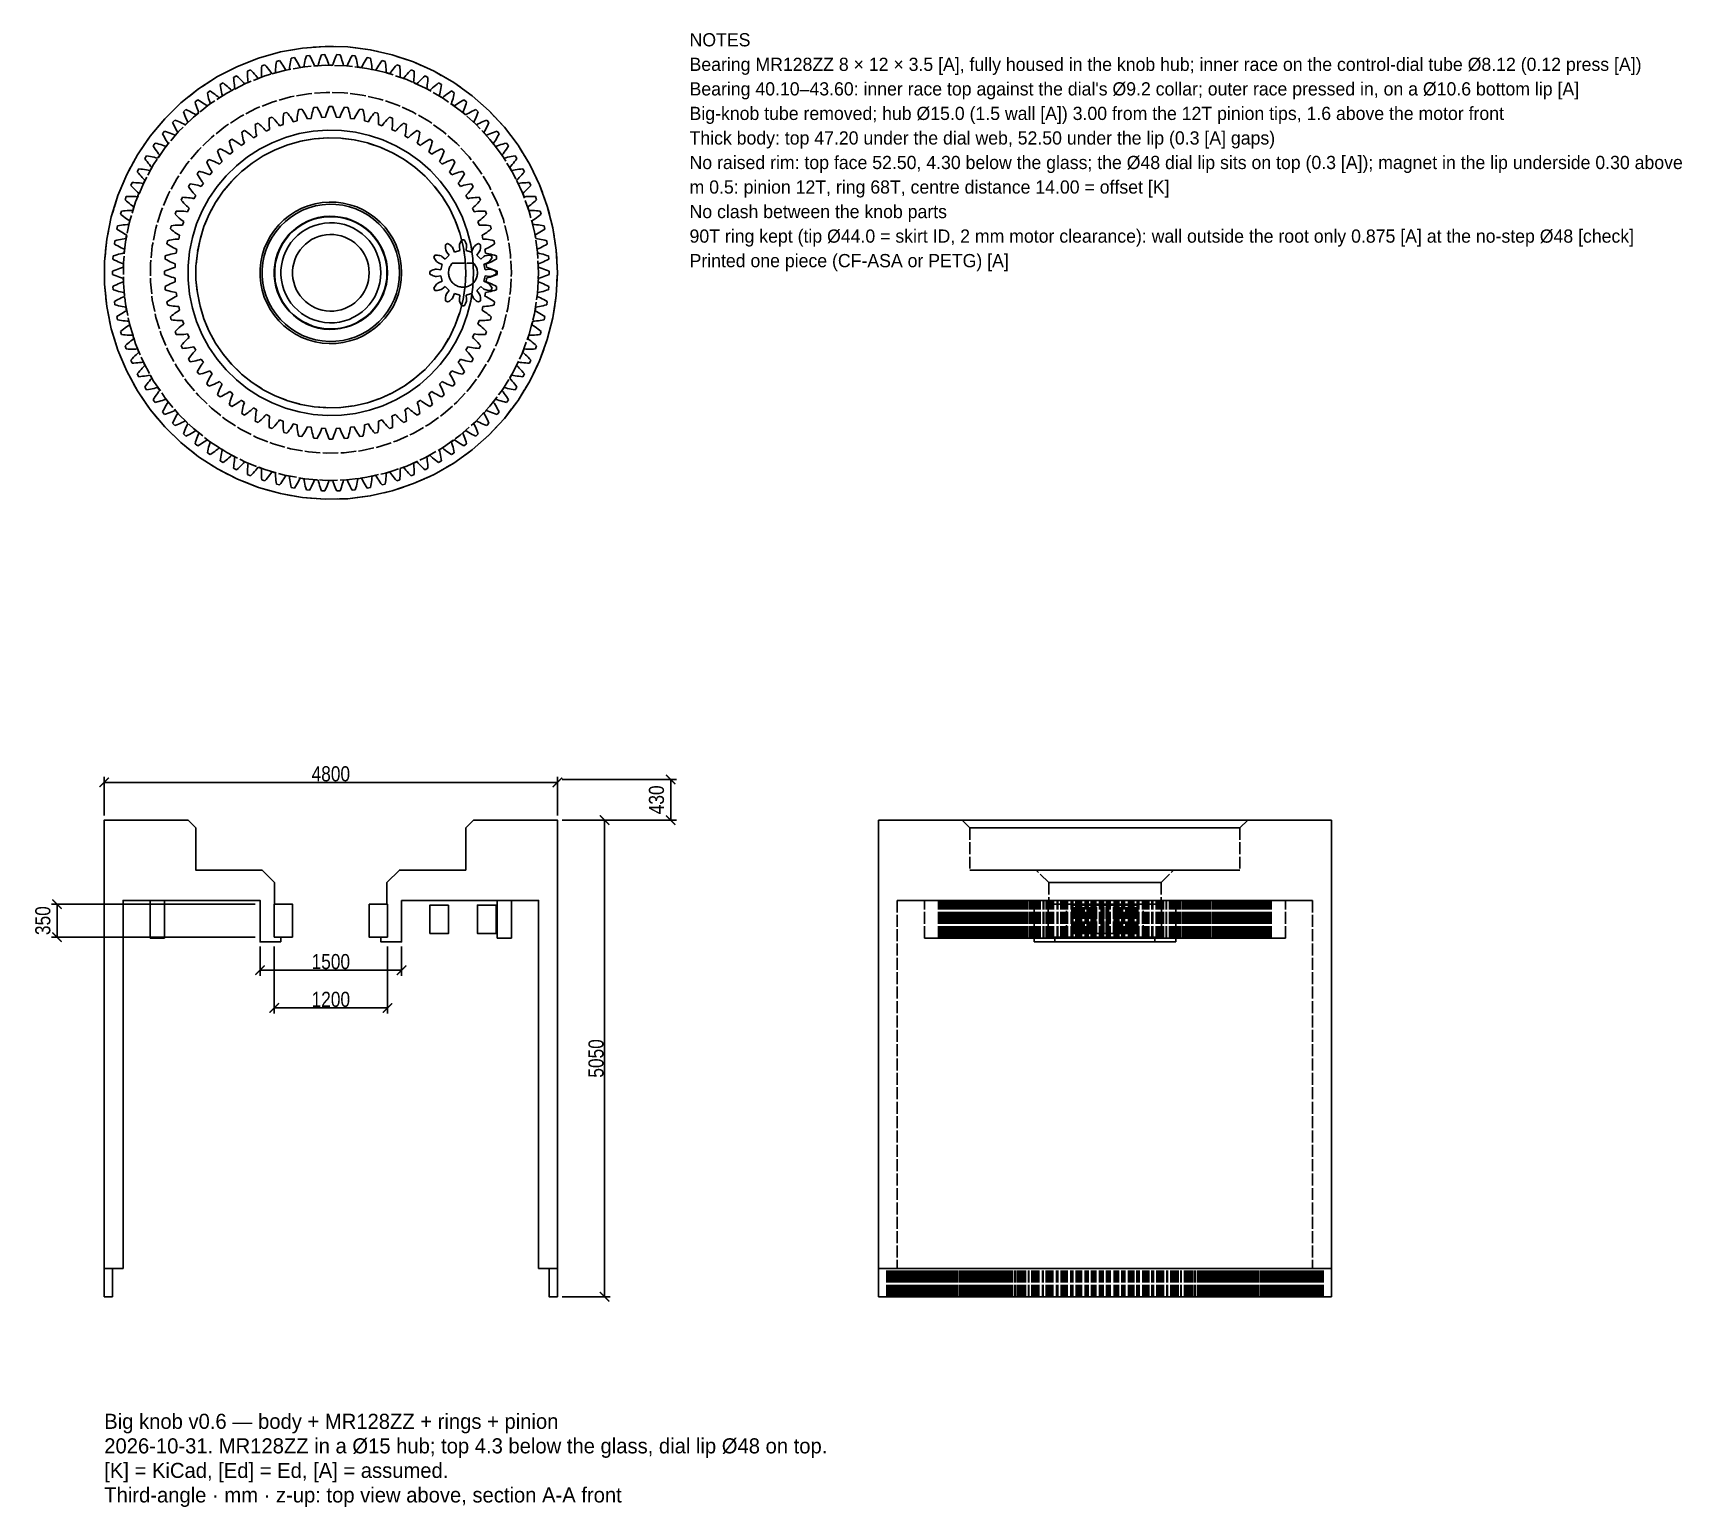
# Model space of a CAD drawing. Header units: millimetres. Extents: x -32 to 143, y -20 to 136.
import ezdxf

# ---------------------------------------------------------------- set-up
doc = ezdxf.new("R2010")
doc.units = ezdxf.units.MM
doc.linetypes.add('DASHED', pattern=[1.524, 1.27, -0.254])
for name, color, linetype in [('DIMS', 3, 'CONTINUOUS'), ('HIDDEN', 8, 'DASHED'), ('TEXT', 7, 'CONTINUOUS'), ('VISIBLE', 7, 'CONTINUOUS')]:
    doc.layers.add(name, color=color, linetype=linetype)
doc.styles.add('OpenSansCondensed-Light', font='OpenSansCondensed-Light.ttf')
doc.dimstyles.new('EZDXF', dxfattribs={"dimtxt": 0.25, "dimasz": 0.175, "dimexe": 0.375, "dimexo": 0.125, "dimgap": 0.1, "dimtad": 1, "dimlfac": 100, "dimzin": 12, "dimdsep": 46, "dimtxsty": 'OpenSansCondensed-Light', "dimblk": 'ARCHTICK', "dimcen": 2.5, "dimazin": 3, "dimtfac": 0.5, "dimtmove": 2, "dimatfit": 3})

msp = doc.modelspace()

# ---------------------------------------------------------------- texts
at = {"layer": 'TEXT'}
for s, height, p in [('NOTES', 1.4, (38, 134.48508)), ('Bearing MR128ZZ 8 × 12 × 3.5 [A], fully housed in the knob hub; inner race on the control-dial tube Ø8.12 (0.12 press [A])', 1.4, (38, 131.88508)), ("Bearing 40.10–43.60: inner race top against the dial's Ø9.2 collar; outer race pressed in, on a Ø10.6 bottom lip [A]", 1.4, (38, 129.28508)), ('Big-knob tube removed; hub Ø15.0 (1.5 wall [A]) 3.00 from the 12T pinion tips, 1.6 above the motor front', 1.4, (38, 126.68508)), ('Thick body: top 47.20 under the dial web, 52.50 under the lip (0.3 [A] gaps)', 1.4, (38, 124.08508)), ('No raised rim: top face 52.50, 4.30 below the glass; the Ø48 dial lip sits on top (0.3 [A]); magnet in the lip underside 0.30 above', 1.4, (38, 121.48508)), ('m 0.5: pinion 12T, ring 68T, centre distance 14.00 = offset [K]', 1.4, (38, 118.88508)), ('No clash between the knob parts', 1.4, (38, 116.28508)), ('90T ring kept (tip Ø44.0 = skirt ID, 2 mm motor clearance): wall outside the root only 0.875 [A] at the no-step Ø48 [check]', 1.4, (38, 113.68508)), ('Printed one piece (CF-ASA or PETG) [A]', 1.4, (38, 111.08508)), ('Big knob v0.6 — body + MR128ZZ + rings + pinion', 1.6, (-24, -12)), ('2026-10-31. MR128ZZ in a Ø15 hub; top 4.3 below the glass, dial lip Ø48 on top.', 1.6, (-24, -14.6)), ('[K] = KiCad, [Ed] = Ed, [A] = assumed.', 1.6, (-24, -17.2)), ('Third-angle · mm · z-up: top view above, section A-A front', 1.6, (-24, -19.8))]:
    msp.add_text(s, height=height, dxfattribs=at).set_placement(p)

# ---------------------------------------------------------------- blocks, each defined once
blk = doc.blocks.new('_ARCHTICK')
at = {"color": 0, "linetype": 'BYBLOCK', "const_width": 0.15}
blk.add_lwpolyline([(-0.5, -0.5), (0.5, 0.5)], dxfattribs=at)

# ---------------------------------------------------------------- dimensions: what is measured, and where the dimension line sits
at = {"layer": 'DIMS'}
for base, p1, p2 in [((-24, 56.5), (-24, 52.5), (24, 52.5)), ((-7.5, 36.6), (-7.5, 39.6), (7.5, 39.6)), ((-6, 32.6), (-6, 39.6), (6, 39.6))]:
    msp.add_linear_dim(base=base, p1=p1, p2=p2, dimstyle='EZDXF', override={"dimtxt": 1.6, "dimasz": 1, "dimexe": 0.6, "dimexo": 0.5, "dimdec": 2}, dxfattribs=at).render()
for base, p1, p2 in [((36, 52.5), (24, 52.5), (24, 56.8)), ((29, 2), (24, 2), (24, 52.5)), ((-29, 40.1), (-7.5, 40.1), (-7.5, 43.6))]:
    msp.add_linear_dim(base=base, p1=p1, p2=p2, angle=90, dimstyle='EZDXF', override={"dimtxt": 1.6, "dimasz": 1, "dimexe": 0.6, "dimexo": 0.5, "dimdec": 2}, dxfattribs=at).render()

# ---------------------------------------------------------------- linework, layer by layer
at = {"layer": 'HIDDEN'}
for points in [[(24, 110.49254), (23.88074, 112.88217), (23.52414, 115.24805), (22.93375, 117.56666), (22.11543, 119.81498), (21.07732, 121.97064), (19.82973, 124.01222), (18.38507, 125.91944), (16.75768, 127.67334), (14.96376, 129.2565), (13.02111, 130.65316), (10.94906, 131.84946), (8.76818, 132.83351), (6.50017, 133.59552), (4.16756, 134.12793), (1.79352, 134.42543), (-0.59834, 134.48508), (-2.98425, 134.30628), (-5.3405, 133.89081), (-7.64368, 133.2428), (-9.87089, 132.36868), (-12, 131.27715), (-14.00985, 129.97905), (-15.88046, 128.48729), (-17.59324, 126.81669), (-19.13118, 124.98385), (-20.47898, 123.00699), (-21.62325, 120.90575), (-22.55262, 118.70102), (-23.25785, 116.41472), (-23.73194, 114.06955), (-23.97017, 111.68884), (-23.97017, 109.29624), (-23.73194, 106.91553), (-23.25785, 104.57036), (-22.55262, 102.28406), (-21.62325, 100.07933), (-20.47898, 97.9781), (-19.13118, 96.00123), (-17.59324, 94.16839), (-15.88046, 92.49779), (-14.00985, 91.00603), (-12, 89.70793), (-9.87089, 88.6164), (-7.64368, 87.74228), (-5.3405, 87.09427), (-2.98425, 86.6788), (-0.59834, 86.5), (1.79352, 86.55965), (4.16756, 86.85715), (6.50017, 87.38956), (8.76818, 88.15157), (10.94906, 89.13562), (13.02111, 90.33192), (14.96376, 91.72858), (16.75768, 93.31174), (18.38507, 95.06564), (19.82973, 96.97286), (21.07732, 99.01444), (22.11543, 101.17011), (22.93375, 103.41842), (23.52414, 105.73703), (23.88074, 108.10291), (24, 110.49254)], [(24, 110.49254), (23.88074, 112.88217), (23.52414, 115.24805), (22.93375, 117.56666), (22.11543, 119.81498), (21.07732, 121.97064), (19.82973, 124.01222), (18.38507, 125.91944), (16.75768, 127.67334), (14.96376, 129.2565), (13.02111, 130.65316), (10.94906, 131.84946), (8.76818, 132.83351), (6.50017, 133.59552), (4.16756, 134.12793), (1.79352, 134.42543), (-0.59834, 134.48508), (-2.98425, 134.30628), (-5.3405, 133.89081), (-7.64368, 133.2428), (-9.87089, 132.36868), (-12, 131.27715), (-14.00985, 129.97905), (-15.88046, 128.48729), (-17.59324, 126.81669), (-19.13118, 124.98385), (-20.47898, 123.00699), (-21.62325, 120.90575), (-22.55262, 118.70102), (-23.25785, 116.41472), (-23.73194, 114.06955), (-23.97017, 111.68884), (-23.97017, 109.29624), (-23.73194, 106.91553), (-23.25785, 104.57036), (-22.55262, 102.28406), (-21.62325, 100.07933), (-20.47898, 97.9781), (-19.13118, 96.00123), (-17.59324, 94.16839), (-15.88046, 92.49779), (-14.00985, 91.00603), (-12, 89.70793), (-9.87089, 88.6164), (-7.64368, 87.74228), (-5.3405, 87.09427), (-2.98425, 86.6788), (-0.59834, 86.5), (1.79352, 86.55965), (4.16756, 86.85715), (6.50017, 87.38956), (8.76818, 88.15157), (10.94906, 89.13562), (13.02111, 90.33192), (14.96376, 91.72858), (16.75768, 93.31174), (18.38507, 95.06564), (19.82973, 96.97286), (21.07732, 99.01444), (22.11543, 101.17011), (22.93375, 103.41842), (23.52414, 105.73703), (23.88074, 108.10291), (24, 110.49254)], [(24, 110.49254), (23.88074, 112.88217), (23.52414, 115.24805), (22.93375, 117.56666), (22.11543, 119.81498), (21.07732, 121.97064), (19.82973, 124.01222), (18.38507, 125.91944), (16.75768, 127.67334), (14.96376, 129.2565), (13.02111, 130.65316), (10.94906, 131.84946), (8.76818, 132.83351), (6.50017, 133.59552), (4.16756, 134.12793), (1.79352, 134.42543), (-0.59834, 134.48508), (-2.98425, 134.30628), (-5.3405, 133.89081), (-7.64368, 133.2428), (-9.87089, 132.36868), (-12, 131.27715), (-14.00985, 129.97905), (-15.88046, 128.48729), (-17.59324, 126.81669), (-19.13118, 124.98385), (-20.47898, 123.00699), (-21.62325, 120.90575), (-22.55262, 118.70102), (-23.25785, 116.41472), (-23.73194, 114.06955), (-23.97017, 111.68884), (-23.97017, 109.29624), (-23.73194, 106.91553), (-23.25785, 104.57036), (-22.55262, 102.28406), (-21.62325, 100.07933), (-20.47898, 97.9781), (-19.13118, 96.00123), (-17.59324, 94.16839), (-15.88046, 92.49779), (-14.00985, 91.00603), (-12, 89.70793), (-9.87089, 88.6164), (-7.64368, 87.74228), (-5.3405, 87.09427), (-2.98425, 86.6788), (-0.59834, 86.5), (1.79352, 86.55965), (4.16756, 86.85715), (6.50017, 87.38956), (8.76818, 88.15157), (10.94906, 89.13562), (13.02111, 90.33192), (14.96376, 91.72858), (16.75768, 93.31174), (18.38507, 95.06564), (19.82973, 96.97286), (21.07732, 99.01444), (22.11543, 101.17011), (22.93375, 103.41842), (23.52414, 105.73703), (23.88074, 108.10291), (24, 110.49254)], [(-5.7622, 132.88813), (-5.79356, 132.68631)], [(-5.7622, 132.88813), (-5.79356, 132.68631)], [(-5.42637, 132.97187), (-5.7622, 132.88813)], [(-5.42637, 132.97187), (-5.7622, 132.88813)], [(-5.30394, 132.80839), (-5.42637, 132.97187)], [(-5.30394, 132.80839), (-5.42637, 132.97187)], [(-5.18625, 132.64351), (-5.30394, 132.80839)], [(-5.18625, 132.64351), (-5.30394, 132.80839)], [(-4.27174, 132.83789), (-4.30711, 132.64012)], [(-4.27174, 132.83789), (-4.30711, 132.64012)], [(-4.23128, 133.03639), (-4.27174, 132.83789)], [(-4.23128, 133.03639), (-4.27174, 132.83789)], [(-4.18593, 133.23553), (-4.23128, 133.03639)], [(-4.18593, 133.23553), (-4.23128, 133.03639)], [(-3.84507, 133.29563), (-4.18593, 133.23553)], [(-3.84507, 133.29563), (-4.18593, 133.23553)], [(-3.73435, 133.12401), (-3.84507, 133.29563)], [(-3.73435, 133.12401), (-3.84507, 133.29563)], [(-3.62844, 132.95132), (-3.73435, 133.12401)], [(-3.62844, 132.95132), (-3.73435, 133.12401)], [(-3.52756, 132.77757), (-3.62844, 132.95132)], [(-3.52756, 132.77757), (-3.62844, 132.95132)], [(-3.43192, 132.60278), (-3.52756, 132.77757)], [(-3.43192, 132.60278), (-3.52756, 132.77757)], [(-2.75168, 132.88662), (-2.79543, 132.69223)], [(-2.75168, 132.88662), (-2.79543, 132.69223)], [(-2.7026, 133.08144), (-2.75168, 132.88662)], [(-2.7026, 133.08144), (-2.75168, 132.88662)], [(-2.6484, 133.27663), (-2.7026, 133.08144)], [(-2.6484, 133.27663), (-2.7026, 133.08144)], [(-2.58926, 133.47213), (-2.6484, 133.27663)], [(-2.58926, 133.47213), (-2.6484, 133.27663)], [(-2.24504, 133.5083), (-2.58926, 133.47213)], [(-2.24504, 133.5083), (-2.58926, 133.47213)], [(-2.14656, 133.32938), (-2.24504, 133.5083)], [(-2.14656, 133.32938), (-2.24504, 133.5083)], [(-2.05296, 133.14972), (-2.14656, 133.32938)], [(-2.05296, 133.14972), (-2.14656, 133.32938)], [(-1.96444, 132.96936), (-2.05296, 133.14972)], [(-1.96444, 132.96936), (-2.05296, 133.14972)], [(-1.88123, 132.78832), (-1.96444, 132.96936)], [(-1.88123, 132.78832), (-1.96444, 132.96936)], [(-1.80361, 132.60661), (-1.88123, 132.78832)], [(-1.80361, 132.60661), (-1.88123, 132.78832)], [(-1.24005, 132.83315), (-1.29162, 132.64241)], [(-1.24005, 132.83315), (-1.29162, 132.64241)], [(-1.18285, 133.02401), (-1.24005, 132.83315)], [(-1.18285, 133.02401), (-1.24005, 132.83315)], [(-1.12029, 133.21494), (-1.18285, 133.02401)], [(-1.12029, 133.21494), (-1.18285, 133.02401)], [(-1.05261, 133.40588), (-1.12029, 133.21494)], [(-1.05261, 133.40588), (-1.12029, 133.21494)], [(-0.97998, 133.59677), (-1.05261, 133.40588)], [(-0.97998, 133.59677), (-1.05261, 133.40588)], [(-0.63408, 133.60885), (-0.97998, 133.59677)], [(-0.63408, 133.60885), (-0.97998, 133.59677)], [(-0.54831, 133.42349), (-0.63408, 133.60885)], [(-0.54831, 133.42349), (-0.63408, 133.60885)], [(-0.46747, 133.23774), (-0.54831, 133.42349)], [(-0.46747, 133.23774), (-0.54831, 133.42349)], [(-0.39175, 133.05164), (-0.46747, 133.23774)], [(-0.39175, 133.05164), (-0.46747, 133.23774)], [(-0.32137, 132.86523), (-0.39175, 133.05164)], [(-0.32137, 132.86523), (-0.39175, 133.05164)], [(-0.25662, 132.67856), (-0.32137, 132.86523)], [(-0.25662, 132.67856), (-0.32137, 132.86523)], [(0.32137, 132.86523), (0.25662, 132.67856)], [(0.32137, 132.86523), (0.25662, 132.67856)], [(0.39175, 133.05164), (0.32137, 132.86523)], [(0.39175, 133.05164), (0.32137, 132.86523)], [(0.46747, 133.23774), (0.39175, 133.05164)], [(0.46747, 133.23774), (0.39175, 133.05164)], [(0.54831, 133.42349), (0.46747, 133.23774)], [(0.54831, 133.42349), (0.46747, 133.23774)], [(0.63408, 133.60885), (0.54831, 133.42349)], [(0.63408, 133.60885), (0.54831, 133.42349)], [(0.97998, 133.59677), (0.63408, 133.60885)], [(0.97998, 133.59677), (0.63408, 133.60885)], [(1.05261, 133.40588), (0.97998, 133.59677)], [(1.05261, 133.40588), (0.97998, 133.59677)], [(1.12029, 133.21494), (1.05261, 133.40588)], [(1.12029, 133.21494), (1.05261, 133.40588)], [(1.18285, 133.02401), (1.12029, 133.21494)], [(1.18285, 133.02401), (1.12029, 133.21494)], [(1.24005, 132.83315), (1.18285, 133.02401)], [(1.24005, 132.83315), (1.18285, 133.02401)], [(1.29162, 132.64241), (1.24005, 132.83315)], [(1.29162, 132.64241), (1.24005, 132.83315)], [(1.88123, 132.78832), (1.80361, 132.60661)], [(1.88123, 132.78832), (1.80361, 132.60661)], [(1.96444, 132.96936), (1.88123, 132.78832)], [(1.96444, 132.96936), (1.88123, 132.78832)], [(2.05296, 133.14972), (1.96444, 132.96936)], [(2.05296, 133.14972), (1.96444, 132.96936)], [(2.14656, 133.32938), (2.05296, 133.14972)], [(2.14656, 133.32938), (2.05296, 133.14972)], [(2.24504, 133.5083), (2.14656, 133.32938)], [(2.24504, 133.5083), (2.14656, 133.32938)], [(2.58926, 133.47213), (2.24504, 133.5083)], [(2.58926, 133.47213), (2.24504, 133.5083)], [(2.6484, 133.27663), (2.58926, 133.47213)], [(2.6484, 133.27663), (2.58926, 133.47213)], [(2.7026, 133.08144), (2.6484, 133.27663)], [(2.7026, 133.08144), (2.6484, 133.27663)], [(2.75168, 132.88662), (2.7026, 133.08144)], [(2.75168, 132.88662), (2.7026, 133.08144)], [(2.79543, 132.69223), (2.75168, 132.88662)], [(2.79543, 132.69223), (2.75168, 132.88662)], [(3.52756, 132.77757), (3.43192, 132.60278)], [(3.52756, 132.77757), (3.43192, 132.60278)], [(3.62844, 132.95132), (3.52756, 132.77757)], [(3.62844, 132.95132), (3.52756, 132.77757)], [(3.73435, 133.12401), (3.62844, 132.95132)], [(3.73435, 133.12401), (3.62844, 132.95132)], [(3.84507, 133.29563), (3.73435, 133.12401)], [(3.84507, 133.29563), (3.73435, 133.12401)], [(4.18593, 133.23553), (3.84507, 133.29563)], [(4.18593, 133.23553), (3.84507, 133.29563)], [(4.23128, 133.03639), (4.18593, 133.23553)], [(4.23128, 133.03639), (4.18593, 133.23553)], [(4.27174, 132.83789), (4.23128, 133.03639)], [(4.27174, 132.83789), (4.23128, 133.03639)], [(4.30711, 132.64012), (4.27174, 132.83789)], [(4.30711, 132.64012), (4.27174, 132.83789)], [(5.30394, 132.80839), (5.18625, 132.64351)], [(5.30394, 132.80839), (5.18625, 132.64351)], [(5.42637, 132.97187), (5.30394, 132.80839)], [(5.42637, 132.97187), (5.30394, 132.80839)], [(5.7622, 132.88813), (5.42637, 132.97187)], [(5.7622, 132.88813), (5.42637, 132.97187)], [(5.79356, 132.68631), (5.7622, 132.88813)], [(5.79356, 132.68631), (5.7622, 132.88813)], [(22, 110.49254), (21.89068, 112.68303), (21.56379, 114.85176), (21.0226, 116.97715), (20.27248, 119.03811), (19.32087, 121.01413), (18.17725, 122.88558), (16.85298, 124.63387), (15.36121, 126.24161), (13.71678, 127.69283), (11.93602, 128.97311), (10.03663, 130.06972), (8.0375, 130.97176), (5.95849, 131.67027), (3.82026, 132.15831), (1.64406, 132.43102), (-0.54848, 132.4857), (-2.73556, 132.3218), (-4.89546, 131.94095), (-7.00671, 131.34694), (-9.04832, 130.54567), (-11, 129.5451), (-12.84236, 128.35518), (-14.55709, 126.98773), (-16.12714, 125.45634), (-17.53692, 123.77624), (-18.7724, 121.96411), (-19.82132, 120.03798), (-20.67324, 118.01698), (-21.3197, 115.9212), (-21.75428, 113.77147), (-21.97265, 111.58915), (-21.97265, 109.39593), (-21.75428, 107.21361), (-21.3197, 105.06388), (-20.67324, 102.9681), (-19.82132, 100.9471), (-18.7724, 99.02097), (-17.53692, 97.20884), (-16.12714, 95.52874), (-14.55709, 93.99735), (-12.84236, 92.6299), (-11, 91.43998), (-9.04832, 90.43941), (-7.00671, 89.63814), (-4.89546, 89.04413), (-2.73556, 88.66328), (-0.54848, 88.49938), (1.64406, 88.55406), (3.82026, 88.82677), (5.95849, 89.31481), (8.0375, 90.01332), (10.03663, 90.91536), (11.93602, 92.01197), (13.71678, 93.29225), (15.36121, 94.74347), (16.85298, 96.35121), (18.17725, 98.0995), (19.32087, 99.97095), (20.27248, 101.94697), (21.0226, 104.00793), (21.56379, 106.13333), (21.89068, 108.30205), (22, 110.49254)], [(22, 110.49254), (21.89068, 112.68303), (21.56379, 114.85176), (21.0226, 116.97715), (20.27248, 119.03811), (19.32087, 121.01413), (18.17725, 122.88558), (16.85298, 124.63387), (15.36121, 126.24161), (13.71678, 127.69283), (11.93602, 128.97311), (10.03663, 130.06972), (8.0375, 130.97176), (5.95849, 131.67027), (3.82026, 132.15831), (1.64406, 132.43102), (-0.54848, 132.4857), (-2.73556, 132.3218), (-4.89546, 131.94095), (-7.00671, 131.34694), (-9.04832, 130.54567), (-11, 129.5451), (-12.84236, 128.35518), (-14.55709, 126.98773), (-16.12714, 125.45634), (-17.53692, 123.77624), (-18.7724, 121.96411), (-19.82132, 120.03798), (-20.67324, 118.01698), (-21.3197, 115.9212), (-21.75428, 113.77147), (-21.97265, 111.58915), (-21.97265, 109.39593), (-21.75428, 107.21361), (-21.3197, 105.06388), (-20.67324, 102.9681), (-19.82132, 100.9471), (-18.7724, 99.02097), (-17.53692, 97.20884), (-16.12714, 95.52874), (-14.55709, 93.99735), (-12.84236, 92.6299), (-11, 91.43998), (-9.04832, 90.43941), (-7.00671, 89.63814), (-4.89546, 89.04413), (-2.73556, 88.66328), (-0.54848, 88.49938), (1.64406, 88.55406), (3.82026, 88.82677), (5.95849, 89.31481), (8.0375, 90.01332), (10.03663, 90.91536), (11.93602, 92.01197), (13.71678, 93.29225), (15.36121, 94.74347), (16.85298, 96.35121), (18.17725, 98.0995), (19.32087, 99.97095), (20.27248, 101.94697), (21.0226, 104.00793), (21.56379, 106.13333), (21.89068, 108.30205), (22, 110.49254)], [(-9.98151, 131.35243), (-10.29259, 131.20071)], [(-9.98151, 131.35243), (-10.29259, 131.20071)], [(-10.29259, 131.20071), (-10.2813, 130.99678)], [(-10.29259, 131.20071), (-10.2813, 130.99678)], [(-9.82776, 131.21798), (-9.98151, 131.35243)], [(-9.82776, 131.21798), (-9.98151, 131.35243)], [(-9.67836, 131.08117), (-9.82776, 131.21798)], [(-9.67836, 131.08117), (-9.82776, 131.21798)], [(-9.53349, 130.94196), (-9.67836, 131.08117)], [(-9.53349, 130.94196), (-9.67836, 131.08117)], [(-8.82299, 131.86824), (-8.82595, 131.66402)], [(-8.82299, 131.86824), (-8.82595, 131.66402)], [(-8.82595, 131.66402), (-8.82425, 131.46145)], [(-8.82595, 131.66402), (-8.82425, 131.46145)], [(-8.82425, 131.46145), (-8.81773, 131.26064)], [(-8.82425, 131.46145), (-8.81773, 131.26064)], [(-8.50208, 131.99789), (-8.82299, 131.86824)], [(-8.50208, 131.99789), (-8.82299, 131.86824)], [(-8.81773, 131.26064), (-8.80621, 131.06172)], [(-8.81773, 131.26064), (-8.80621, 131.06172)], [(-8.80621, 131.06172), (-8.78943, 130.86485)], [(-8.80621, 131.06172), (-8.78943, 130.86485)], [(-8.35809, 131.85305), (-8.50208, 131.99789)], [(-8.35809, 131.85305), (-8.50208, 131.99789)], [(-8.2186, 131.70615), (-8.35809, 131.85305)], [(-8.2186, 131.70615), (-8.35809, 131.85305)], [(-8.08379, 131.55717), (-8.2186, 131.70615)], [(-8.08379, 131.55717), (-8.2186, 131.70615)], [(-7.9539, 131.40608), (-8.08379, 131.55717)], [(-7.9539, 131.40608), (-8.08379, 131.55717)], [(-7.82921, 131.25281), (-7.9539, 131.40608)], [(-7.82921, 131.25281), (-7.9539, 131.40608)], [(-7.71007, 131.09727), (-7.82921, 131.25281)], [(-7.71007, 131.09727), (-7.82921, 131.25281)], [(-7.33821, 131.23262), (-7.71007, 131.09727)], [(-7.33821, 131.23262), (-7.71007, 131.09727)], [(-7.34754, 131.82515), (-7.34992, 131.62591)], [(-7.34754, 131.82515), (-7.34992, 131.62591)], [(-7.34992, 131.62591), (-7.34692, 131.42834)], [(-7.34992, 131.62591), (-7.34692, 131.42834)], [(-7.34004, 132.02592), (-7.34754, 131.82515)], [(-7.34004, 132.02592), (-7.34754, 131.82515)], [(-7.34692, 131.42834), (-7.33821, 131.23262)], [(-7.34692, 131.42834), (-7.33821, 131.23262)], [(-7.3276, 132.22811), (-7.34004, 132.02592)], [(-7.3276, 132.22811), (-7.34004, 132.02592)], [(-7.3104, 132.43163), (-7.3276, 132.22811)], [(-7.3104, 132.43163), (-7.3276, 132.22811)], [(-6.98123, 132.53858), (-7.3104, 132.43163)], [(-6.98123, 132.53858), (-7.3104, 132.43163)], [(-6.8477, 132.38405), (-6.98123, 132.53858)], [(-6.8477, 132.38405), (-6.98123, 132.53858)], [(-6.71879, 132.22777), (-6.8477, 132.38405)], [(-6.71879, 132.22777), (-6.8477, 132.38405)], [(-6.5947, 132.06976), (-6.71879, 132.22777)], [(-6.5947, 132.06976), (-6.71879, 132.22777)], [(-6.47567, 131.90997), (-6.5947, 132.06976)], [(-6.47567, 131.90997), (-6.5947, 132.06976)], [(-6.36197, 131.74837), (-6.47567, 131.90997)], [(-6.36197, 131.74837), (-6.47567, 131.90997)], [(-6.25398, 131.5849), (-6.36197, 131.74837)], [(-6.25398, 131.5849), (-6.36197, 131.74837)], [(-5.87358, 131.69398), (-6.25398, 131.5849)], [(-5.87358, 131.69398), (-6.25398, 131.5849)], [(-5.86862, 131.88984), (-5.87358, 131.69398)], [(-5.86862, 131.88984), (-5.87358, 131.69398)], [(-5.85783, 132.08713), (-5.86862, 131.88984)], [(-5.85783, 132.08713), (-5.86862, 131.88984)], [(-5.84156, 132.28572), (-5.85783, 132.08713)], [(-5.84156, 132.28572), (-5.85783, 132.08713)], [(-5.82006, 132.48548), (-5.84156, 132.28572)], [(-5.82006, 132.48548), (-5.84156, 132.28572)], [(-5.79356, 132.68631), (-5.82006, 132.48548)], [(-5.79356, 132.68631), (-5.82006, 132.48548)], [(-5.07349, 132.47722), (-5.18625, 132.64351)], [(-5.07349, 132.47722), (-5.18625, 132.64351)], [(-4.96589, 132.30952), (-5.07349, 132.47722)], [(-4.96589, 132.30952), (-5.07349, 132.47722)], [(-4.86374, 132.14038), (-4.96589, 132.30952)], [(-4.86374, 132.14038), (-4.96589, 132.30952)], [(-4.76741, 131.96978), (-4.86374, 132.14038)], [(-4.76741, 131.96978), (-4.86374, 132.14038)], [(-4.38033, 132.05206), (-4.76741, 131.96978)], [(-4.38033, 132.05206), (-4.76741, 131.96978)], [(-4.36172, 132.24709), (-4.38033, 132.05206)], [(-4.36172, 132.24709), (-4.38033, 132.05206)], [(-4.3372, 132.44315), (-4.36172, 132.24709)], [(-4.3372, 132.44315), (-4.36172, 132.24709)], [(-4.30711, 132.64012), (-4.3372, 132.44315)], [(-4.30711, 132.64012), (-4.3372, 132.44315)], [(-3.34182, 132.42693), (-3.43192, 132.60278)], [(-3.34182, 132.42693), (-3.43192, 132.60278)], [(-3.25762, 132.25002), (-3.34182, 132.42693)], [(-3.25762, 132.25002), (-3.34182, 132.42693)], [(-2.86575, 132.30509), (-3.25762, 132.25002)], [(-2.86575, 132.30509), (-3.25762, 132.25002)], [(-2.83358, 132.49836), (-2.86575, 132.30509)], [(-2.83358, 132.49836), (-2.86575, 132.30509)], [(-2.79543, 132.69223), (-2.83358, 132.49836)], [(-2.79543, 132.69223), (-2.83358, 132.49836)], [(-1.73196, 132.42426), (-1.80361, 132.60661)], [(-1.73196, 132.42426), (-1.80361, 132.60661)], [(-1.3372, 132.45186), (-1.73196, 132.42426)], [(-1.3372, 132.45186), (-1.73196, 132.42426)], [(-1.29162, 132.64241), (-1.3372, 132.45186)], [(-1.29162, 132.64241), (-1.3372, 132.45186)], [(-0.19786, 132.49165), (-0.25662, 132.67856)], [(-0.19786, 132.49165), (-0.25662, 132.67856)], [(0.19786, 132.49165), (-0.19786, 132.49165)], [(0.19786, 132.49165), (-0.19786, 132.49165)], [(0.25662, 132.67856), (0.19786, 132.49165)], [(0.25662, 132.67856), (0.19786, 132.49165)], [(1.3372, 132.45186), (1.29162, 132.64241)], [(1.3372, 132.45186), (1.29162, 132.64241)], [(1.73196, 132.42426), (1.3372, 132.45186)], [(1.73196, 132.42426), (1.3372, 132.45186)], [(1.80361, 132.60661), (1.73196, 132.42426)], [(1.80361, 132.60661), (1.73196, 132.42426)], [(2.83358, 132.49836), (2.79543, 132.69223)], [(2.83358, 132.49836), (2.79543, 132.69223)], [(2.86575, 132.30509), (2.83358, 132.49836)], [(2.86575, 132.30509), (2.83358, 132.49836)], [(3.25762, 132.25002), (2.86575, 132.30509)], [(3.25762, 132.25002), (2.86575, 132.30509)], [(3.34182, 132.42693), (3.25762, 132.25002)], [(3.34182, 132.42693), (3.25762, 132.25002)], [(3.43192, 132.60278), (3.34182, 132.42693)], [(3.43192, 132.60278), (3.34182, 132.42693)], [(4.3372, 132.44315), (4.30711, 132.64012)], [(4.3372, 132.44315), (4.30711, 132.64012)], [(4.36172, 132.24709), (4.3372, 132.44315)], [(4.36172, 132.24709), (4.3372, 132.44315)], [(4.38033, 132.05206), (4.36172, 132.24709)], [(4.38033, 132.05206), (4.36172, 132.24709)], [(4.76741, 131.96978), (4.38033, 132.05206)], [(4.76741, 131.96978), (4.38033, 132.05206)], [(4.86374, 132.14038), (4.76741, 131.96978)], [(4.86374, 132.14038), (4.76741, 131.96978)], [(4.96589, 132.30952), (4.86374, 132.14038)], [(4.96589, 132.30952), (4.86374, 132.14038)], [(5.07349, 132.47722), (4.96589, 132.30952)], [(5.07349, 132.47722), (4.96589, 132.30952)], [(5.18625, 132.64351), (5.07349, 132.47722)], [(5.18625, 132.64351), (5.07349, 132.47722)], [(5.82006, 132.48548), (5.79356, 132.68631)], [(5.82006, 132.48548), (5.79356, 132.68631)], [(5.84156, 132.28572), (5.82006, 132.48548)], [(5.84156, 132.28572), (5.82006, 132.48548)], [(5.85783, 132.08713), (5.84156, 132.28572)], [(5.85783, 132.08713), (5.84156, 132.28572)], [(5.86862, 131.88984), (5.85783, 132.08713)], [(5.86862, 131.88984), (5.85783, 132.08713)], [(5.87358, 131.69398), (5.86862, 131.88984)], [(5.87358, 131.69398), (5.86862, 131.88984)], [(6.25398, 131.5849), (5.87358, 131.69398)], [(6.25398, 131.5849), (5.87358, 131.69398)], [(6.36197, 131.74837), (6.25398, 131.5849)], [(6.36197, 131.74837), (6.25398, 131.5849)], [(6.47567, 131.90997), (6.36197, 131.74837)], [(6.47567, 131.90997), (6.36197, 131.74837)], [(6.5947, 132.06976), (6.47567, 131.90997)], [(6.5947, 132.06976), (6.47567, 131.90997)], [(6.71879, 132.22777), (6.5947, 132.06976)], [(6.71879, 132.22777), (6.5947, 132.06976)], [(6.8477, 132.38405), (6.71879, 132.22777)], [(6.8477, 132.38405), (6.71879, 132.22777)], [(6.98123, 132.53858), (6.8477, 132.38405)], [(6.98123, 132.53858), (6.8477, 132.38405)], [(7.3104, 132.43163), (6.98123, 132.53858)], [(7.3104, 132.43163), (6.98123, 132.53858)], [(7.3276, 132.22811), (7.3104, 132.43163)], [(7.3276, 132.22811), (7.3104, 132.43163)], [(7.34004, 132.02592), (7.3276, 132.22811)], [(7.34004, 132.02592), (7.3276, 132.22811)], [(7.33821, 131.23262), (7.34692, 131.42834)], [(7.33821, 131.23262), (7.34692, 131.42834)], [(7.71007, 131.09727), (7.33821, 131.23262)], [(7.71007, 131.09727), (7.33821, 131.23262)], [(7.34754, 131.82515), (7.34004, 132.02592)], [(7.34754, 131.82515), (7.34004, 132.02592)], [(7.34692, 131.42834), (7.34992, 131.62591)], [(7.34692, 131.42834), (7.34992, 131.62591)], [(7.34992, 131.62591), (7.34754, 131.82515)], [(7.34992, 131.62591), (7.34754, 131.82515)], [(7.82921, 131.25281), (7.71007, 131.09727)], [(7.82921, 131.25281), (7.71007, 131.09727)], [(7.9539, 131.40608), (7.82921, 131.25281)], [(7.9539, 131.40608), (7.82921, 131.25281)], [(8.08379, 131.55717), (7.9539, 131.40608)], [(8.08379, 131.55717), (7.9539, 131.40608)], [(8.2186, 131.70615), (8.08379, 131.55717)], [(8.2186, 131.70615), (8.08379, 131.55717)], [(8.35809, 131.85305), (8.2186, 131.70615)], [(8.35809, 131.85305), (8.2186, 131.70615)], [(8.50208, 131.99789), (8.35809, 131.85305)], [(8.50208, 131.99789), (8.35809, 131.85305)], [(8.82299, 131.86824), (8.50208, 131.99789)], [(8.82299, 131.86824), (8.50208, 131.99789)], [(8.78943, 130.86485), (8.80621, 131.06172)], [(8.78943, 130.86485), (8.80621, 131.06172)], [(8.80621, 131.06172), (8.81773, 131.26064)], [(8.80621, 131.06172), (8.81773, 131.26064)], [(8.81773, 131.26064), (8.82425, 131.46145)], [(8.81773, 131.26064), (8.82425, 131.46145)], [(8.82595, 131.66402), (8.82299, 131.86824)], [(8.82595, 131.66402), (8.82299, 131.86824)], [(8.82425, 131.46145), (8.82595, 131.66402)], [(8.82425, 131.46145), (8.82595, 131.66402)], [(9.67836, 131.08117), (9.53349, 130.94196)], [(9.67836, 131.08117), (9.53349, 130.94196)], [(9.82776, 131.21798), (9.67836, 131.08117)], [(9.82776, 131.21798), (9.67836, 131.08117)], [(9.98151, 131.35243), (9.82776, 131.21798)], [(9.98151, 131.35243), (9.82776, 131.21798)], [(10.29259, 131.20071), (9.98151, 131.35243)], [(10.29259, 131.20071), (9.98151, 131.35243)], [(10.2813, 130.99678), (10.29259, 131.20071)], [(10.2813, 130.99678), (10.29259, 131.20071)], [(19.125, 110.49254), (19.02996, 112.39678), (18.7458, 114.28209), (18.27533, 116.12973), (17.62323, 117.92136), (16.79599, 119.63915), (15.80182, 121.26604), (14.6506, 122.78585), (13.35378, 124.18349), (11.92424, 125.44507), (10.3762, 126.55804), (8.72503, 127.51134), (6.98715, 128.2955), (5.17982, 128.90273), (3.32102, 129.32699), (1.42921, 129.56406), (-0.4768, 129.6116), (-2.37807, 129.46912), (-4.25571, 129.13804), (-6.09106, 128.62165), (-7.86587, 127.92509), (-9.5625, 127.05528), (-11.1641, 126.02085), (-12.65474, 124.83211), (-14.01962, 123.50084), (-15.24516, 122.0403), (-16.31919, 120.46499), (-17.23103, 118.79057), (-17.97162, 117.03368), (-18.5336, 115.21178), (-18.91139, 113.34297), (-19.10123, 111.44584), (-19.10123, 109.53924), (-18.91139, 107.64211), (-18.5336, 105.77331), (-17.97162, 103.95141), (-17.23103, 102.19451), (-16.31919, 100.52009), (-15.24516, 98.94478), (-14.01962, 97.48424), (-12.65474, 96.15297), (-11.1641, 94.96423), (-9.5625, 93.9298), (-7.86587, 93.05999), (-6.09106, 92.36343), (-4.25571, 91.84704), (-2.37807, 91.51597), (-0.4768, 91.37348), (1.42921, 91.42102), (3.32102, 91.65809), (5.17982, 92.08235), (6.98715, 92.68958), (8.72503, 93.47374), (10.3762, 94.42704), (11.92424, 95.54001), (13.35378, 96.80159), (14.6506, 98.19923), (15.80182, 99.71904), (16.79599, 101.34593), (17.62323, 103.06372), (18.27533, 104.85535), (18.7458, 106.703), (19.02996, 108.58831), (19.125, 110.49254)], [(19.125, 110.49254), (19.02996, 112.39678), (18.7458, 114.28209), (18.27533, 116.12973), (17.62323, 117.92136), (16.79599, 119.63915), (15.80182, 121.26604), (14.6506, 122.78585), (13.35378, 124.18349), (11.92424, 125.44507), (10.3762, 126.55804), (8.72503, 127.51134), (6.98715, 128.2955), (5.17982, 128.90273), (3.32102, 129.32699), (1.42921, 129.56406), (-0.4768, 129.6116), (-2.37807, 129.46912), (-4.25571, 129.13804), (-6.09106, 128.62165), (-7.86587, 127.92509), (-9.5625, 127.05528), (-11.1641, 126.02085), (-12.65474, 124.83211), (-14.01962, 123.50084), (-15.24516, 122.0403), (-16.31919, 120.46499), (-17.23103, 118.79057), (-17.97162, 117.03368), (-18.5336, 115.21178), (-18.91139, 113.34297), (-19.10123, 111.44584), (-19.10123, 109.53924), (-18.91139, 107.64211), (-18.5336, 105.77331), (-17.97162, 103.95141), (-17.23103, 102.19451), (-16.31919, 100.52009), (-15.24516, 98.94478), (-14.01962, 97.48424), (-12.65474, 96.15297), (-11.1641, 94.96423), (-9.5625, 93.9298), (-7.86587, 93.05999), (-6.09106, 92.36343), (-4.25571, 91.84704), (-2.37807, 91.51597), (-0.4768, 91.37348), (1.42921, 91.42102), (3.32102, 91.65809), (5.17982, 92.08235), (6.98715, 92.68958), (8.72503, 93.47374), (10.3762, 94.42704), (11.92424, 95.54001), (13.35378, 96.80159), (14.6506, 98.19923), (15.80182, 99.71904), (16.79599, 101.34593), (17.62323, 103.06372), (18.27533, 104.85535), (18.7458, 106.703), (19.02996, 108.58831), (19.125, 110.49254)], [(-12.7875, 129.76027), (-13.07444, 129.56673)], [(-12.7875, 129.76027), (-13.07444, 129.56673)], [(-13.07444, 129.56673), (-13.03488, 129.36635)], [(-13.07444, 129.56673), (-13.03488, 129.36635)], [(-13.03488, 129.36635), (-12.9911, 129.16856)], [(-13.03488, 129.36635), (-12.9911, 129.16856)], [(-12.61654, 129.64852), (-12.7875, 129.76027)], [(-12.61654, 129.64852), (-12.7875, 129.76027)], [(-12.44956, 129.53384), (-12.61654, 129.64852)], [(-12.44956, 129.53384), (-12.61654, 129.64852)], [(-12.28672, 129.41615), (-12.44956, 129.53384)], [(-12.28672, 129.41615), (-12.44956, 129.53384)], [(-12.12826, 129.29536), (-12.28672, 129.41615)], [(-12.12826, 129.29536), (-12.28672, 129.41615)], [(-11.97442, 129.17136), (-12.12826, 129.29536)], [(-11.97442, 129.17136), (-12.12826, 129.29536)], [(-11.4123, 130.60535), (-11.71205, 130.43229)], [(-11.4123, 130.60535), (-11.71205, 130.43229)], [(-11.71205, 130.43229), (-11.68656, 130.22965)], [(-11.71205, 130.43229), (-11.68656, 130.22965)], [(-11.68656, 130.22965), (-11.65668, 130.02928)], [(-11.68656, 130.22965), (-11.65668, 130.02928)], [(-11.65668, 130.02928), (-11.62228, 129.83134)], [(-11.65668, 130.02928), (-11.62228, 129.83134)], [(-11.62228, 129.83134), (-11.58318, 129.63596)], [(-11.62228, 129.83134), (-11.58318, 129.63596)], [(-11.58318, 129.63596), (-11.53917, 129.44334)], [(-11.58318, 129.63596), (-11.53917, 129.44334)], [(-11.53917, 129.44334), (-11.48995, 129.2537)], [(-11.53917, 129.44334), (-11.48995, 129.2537)], [(-11.24956, 130.48195), (-11.4123, 130.60535)], [(-11.24956, 130.48195), (-11.4123, 130.60535)], [(-11.09098, 130.35589), (-11.24956, 130.48195)], [(-11.09098, 130.35589), (-11.24956, 130.48195)], [(-10.93675, 130.22713), (-11.09098, 130.35589)], [(-10.93675, 130.22713), (-11.09098, 130.35589)], [(-10.7871, 130.09558), (-10.93675, 130.22713)], [(-10.7871, 130.09558), (-10.93675, 130.22713)], [(-10.64228, 129.96115), (-10.7871, 130.09558)], [(-10.64228, 129.96115), (-10.7871, 130.09558)], [(-10.50266, 129.82371), (-10.64228, 129.96115)], [(-10.50266, 129.82371), (-10.64228, 129.96115)], [(-10.15325, 130.00949), (-10.50266, 129.82371)], [(-10.15325, 130.00949), (-10.50266, 129.82371)], [(-10.2813, 130.99678), (-10.26547, 130.79482)], [(-10.2813, 130.99678), (-10.26547, 130.79482)], [(-10.26547, 130.79482), (-10.24496, 130.59496)], [(-10.26547, 130.79482), (-10.24496, 130.59496)], [(-10.24496, 130.59496), (-10.21959, 130.39733)], [(-10.24496, 130.59496), (-10.21959, 130.39733)], [(-10.21959, 130.39733), (-10.18912, 130.20211)], [(-10.21959, 130.39733), (-10.18912, 130.20211)], [(-10.18912, 130.20211), (-10.15325, 130.00949)], [(-10.18912, 130.20211), (-10.15325, 130.00949)], [(-9.39338, 130.8003), (-9.53349, 130.94196)], [(-9.39338, 130.8003), (-9.53349, 130.94196)], [(-9.2583, 130.6561), (-9.39338, 130.8003)], [(-9.2583, 130.6561), (-9.39338, 130.8003)], [(-9.1286, 130.50925), (-9.2583, 130.6561)], [(-9.1286, 130.50925), (-9.2583, 130.6561)], [(-8.76709, 130.67021), (-9.1286, 130.50925)], [(-8.76709, 130.67021), (-9.1286, 130.50925)], [(-8.78943, 130.86485), (-8.76709, 130.67021)], [(-8.78943, 130.86485), (-8.76709, 130.67021)], [(8.76709, 130.67021), (8.78943, 130.86485)], [(8.76709, 130.67021), (8.78943, 130.86485)], [(9.1286, 130.50925), (8.76709, 130.67021)], [(9.1286, 130.50925), (8.76709, 130.67021)], [(9.2583, 130.6561), (9.1286, 130.50925)], [(9.2583, 130.6561), (9.1286, 130.50925)], [(9.39338, 130.8003), (9.2583, 130.6561)], [(9.39338, 130.8003), (9.2583, 130.6561)], [(9.53349, 130.94196), (9.39338, 130.8003)], [(9.53349, 130.94196), (9.39338, 130.8003)], [(10.15325, 130.00949), (10.18912, 130.20211)], [(10.15325, 130.00949), (10.18912, 130.20211)], [(10.50266, 129.82371), (10.15325, 130.00949)], [(10.50266, 129.82371), (10.15325, 130.00949)], [(10.18912, 130.20211), (10.21959, 130.39733)], [(10.18912, 130.20211), (10.21959, 130.39733)], [(10.21959, 130.39733), (10.24496, 130.59496)], [(10.21959, 130.39733), (10.24496, 130.59496)], [(10.24496, 130.59496), (10.26547, 130.79482)], [(10.24496, 130.59496), (10.26547, 130.79482)], [(10.26547, 130.79482), (10.2813, 130.99678)], [(10.26547, 130.79482), (10.2813, 130.99678)], [(10.64228, 129.96115), (10.50266, 129.82371)], [(10.64228, 129.96115), (10.50266, 129.82371)], [(10.7871, 130.09558), (10.64228, 129.96115)], [(10.7871, 130.09558), (10.64228, 129.96115)], [(10.93675, 130.22713), (10.7871, 130.09558)], [(10.93675, 130.22713), (10.7871, 130.09558)], [(11.09098, 130.35589), (10.93675, 130.22713)], [(11.09098, 130.35589), (10.93675, 130.22713)], [(11.24956, 130.48195), (11.09098, 130.35589)], [(11.24956, 130.48195), (11.09098, 130.35589)], [(11.4123, 130.60535), (11.24956, 130.48195)], [(11.4123, 130.60535), (11.24956, 130.48195)], [(11.71205, 130.43229), (11.4123, 130.60535)], [(11.71205, 130.43229), (11.4123, 130.60535)], [(11.48995, 129.2537), (11.53917, 129.44334)], [(11.48995, 129.2537), (11.53917, 129.44334)], [(11.53917, 129.44334), (11.58318, 129.63596)], [(11.53917, 129.44334), (11.58318, 129.63596)], [(11.58318, 129.63596), (11.62228, 129.83134)], [(11.58318, 129.63596), (11.62228, 129.83134)], [(11.62228, 129.83134), (11.65668, 130.02928)], [(11.62228, 129.83134), (11.65668, 130.02928)], [(11.65668, 130.02928), (11.68656, 130.22965)], [(11.65668, 130.02928), (11.68656, 130.22965)], [(11.68656, 130.22965), (11.71205, 130.43229)], [(11.68656, 130.22965), (11.71205, 130.43229)], [(12.12826, 129.29536), (11.97442, 129.17136)], [(12.12826, 129.29536), (11.97442, 129.17136)], [(12.28672, 129.41615), (12.12826, 129.29536)], [(12.28672, 129.41615), (12.12826, 129.29536)], [(12.44956, 129.53384), (12.28672, 129.41615)], [(12.44956, 129.53384), (12.28672, 129.41615)], [(12.61654, 129.64852), (12.44956, 129.53384)], [(12.61654, 129.64852), (12.44956, 129.53384)], [(12.7875, 129.76027), (12.61654, 129.64852)], [(12.7875, 129.76027), (12.61654, 129.64852)], [(13.07444, 129.56673), (12.7875, 129.76027)], [(13.07444, 129.56673), (12.7875, 129.76027)], [(12.9911, 129.16856), (13.03488, 129.36635)], [(12.9911, 129.16856), (13.03488, 129.36635)], [(13.03488, 129.36635), (13.07444, 129.56673)], [(13.03488, 129.36635), (13.07444, 129.56673)], [(-15.34461, 127.79308), (-15.60182, 127.56149)], [(-15.34461, 127.79308), (-15.60182, 127.56149)], [(-15.60182, 127.56149), (-15.53475, 127.36857)], [(-15.60182, 127.56149), (-15.53475, 127.36857)], [(-15.15976, 127.70622), (-15.34461, 127.79308)], [(-15.15976, 127.70622), (-15.34461, 127.79308)], [(-14.97843, 127.61589), (-15.15976, 127.70622)], [(-14.97843, 127.61589), (-15.15976, 127.70622)], [(-14.80081, 127.522), (-14.97843, 127.61589)], [(-14.80081, 127.522), (-14.97843, 127.61589)], [(-14.62707, 127.42444), (-14.80081, 127.522)], [(-14.62707, 127.42444), (-14.80081, 127.522)], [(-14.1004, 128.82132), (-14.37314, 128.60823)], [(-14.1004, 128.82132), (-14.37314, 128.60823)], [(-14.37314, 128.60823), (-14.3197, 128.41111)], [(-14.37314, 128.60823), (-14.3197, 128.41111)], [(-14.3197, 128.41111), (-14.26223, 128.21686)], [(-14.3197, 128.41111), (-14.26223, 128.21686)], [(-14.26223, 128.21686), (-14.20061, 128.02562)], [(-14.26223, 128.21686), (-14.20061, 128.02562)], [(-14.20061, 128.02562), (-14.13471, 127.83759)], [(-14.20061, 128.02562), (-14.13471, 127.83759)], [(-14.13471, 127.83759), (-14.06431, 127.65297)], [(-14.13471, 127.83759), (-14.06431, 127.65297)], [(-13.92206, 128.72178), (-14.1004, 128.82132)], [(-13.92206, 128.72178), (-14.1004, 128.82132)], [(-14.06431, 127.65297), (-13.98918, 127.47202)], [(-14.06431, 127.65297), (-13.98918, 127.47202)], [(-13.74748, 128.61902), (-13.92206, 128.72178)], [(-13.74748, 128.61902), (-13.92206, 128.72178)], [(-13.57684, 128.51297), (-13.74748, 128.61902)], [(-13.57684, 128.51297), (-13.74748, 128.61902)], [(-13.41033, 128.40353), (-13.57684, 128.51297)], [(-13.41033, 128.40353), (-13.57684, 128.51297)], [(-13.24822, 128.29057), (-13.41033, 128.40353)], [(-13.24822, 128.29057), (-13.41033, 128.40353)], [(-13.09083, 128.17389), (-13.24822, 128.29057)], [(-13.09083, 128.17389), (-13.24822, 128.29057)], [(-12.77068, 128.4065), (-13.09083, 128.17389)], [(-12.77068, 128.4065), (-13.09083, 128.17389)], [(-12.9911, 129.16856), (-12.94297, 128.9735)], [(-12.9911, 129.16856), (-12.94297, 128.9735)], [(-12.94297, 128.9735), (-12.89034, 128.78132)], [(-12.94297, 128.9735), (-12.89034, 128.78132)], [(-12.89034, 128.78132), (-12.833, 128.59224)], [(-12.89034, 128.78132), (-12.833, 128.59224)], [(-12.833, 128.59224), (-12.77068, 128.4065)], [(-12.833, 128.59224), (-12.77068, 128.4065)], [(-11.82555, 129.04399), (-11.97442, 129.17136)], [(-11.82555, 129.04399), (-11.97442, 129.17136)], [(-11.48995, 129.2537), (-11.82555, 129.04399)], [(-11.48995, 129.2537), (-11.82555, 129.04399)], [(-3.45003, 127.58534), (-3.49016, 127.38577)], [(-3.45003, 127.58534), (-3.49016, 127.38577)], [(-3.40357, 127.78579), (-3.45003, 127.58534)], [(-3.40357, 127.78579), (-3.45003, 127.58534)], [(-3.07331, 127.84752), (-3.40357, 127.78579)], [(-3.07331, 127.84752), (-3.40357, 127.78579)], [(-2.95757, 127.67739), (-3.07331, 127.84752)], [(-2.95757, 127.67739), (-3.07331, 127.84752)], [(-2.84806, 127.5058), (-2.95757, 127.67739)], [(-2.84806, 127.5058), (-2.95757, 127.67739)], [(-1.91656, 127.63574), (-1.96827, 127.44113)], [(-1.91656, 127.63574), (-1.96827, 127.44113)], [(-1.85819, 127.83075), (-1.91656, 127.63574)], [(-1.85819, 127.83075), (-1.91656, 127.63574)], [(-1.79343, 128.02606), (-1.85819, 127.83075)], [(-1.79343, 128.02606), (-1.85819, 127.83075)], [(-1.45888, 128.05706), (-1.79343, 128.02606)], [(-1.45888, 128.05706), (-1.79343, 128.02606)], [(-1.35934, 127.87698), (-1.45888, 128.05706)], [(-1.35934, 127.87698), (-1.45888, 128.05706)], [(-1.26613, 127.69601), (-1.35934, 127.87698)], [(-1.26613, 127.69601), (-1.35934, 127.87698)], [(-1.17954, 127.51422), (-1.26613, 127.69601)], [(-1.17954, 127.51422), (-1.26613, 127.69601)], [(-0.39605, 127.55044), (-0.45845, 127.36131)], [(-0.39605, 127.55044), (-0.45845, 127.36131)], [(-0.32661, 127.73945), (-0.39605, 127.55044)], [(-0.32661, 127.73945), (-0.39605, 127.55044)], [(-0.25049, 127.92824), (-0.32661, 127.73945)], [(-0.25049, 127.92824), (-0.32661, 127.73945)], [(-0.16799, 128.11674), (-0.25049, 127.92824)], [(-0.16799, 128.11674), (-0.25049, 127.92824)], [(0.16799, 128.11674), (-0.16799, 128.11674)], [(0.16799, 128.11674), (-0.16799, 128.11674)], [(0.25049, 127.92824), (0.16799, 128.11674)], [(0.25049, 127.92824), (0.16799, 128.11674)], [(0.32661, 127.73945), (0.25049, 127.92824)], [(0.32661, 127.73945), (0.25049, 127.92824)], [(0.39605, 127.55044), (0.32661, 127.73945)], [(0.39605, 127.55044), (0.32661, 127.73945)], [(0.45845, 127.36131), (0.39605, 127.55044)], [(0.45845, 127.36131), (0.39605, 127.55044)], [(1.26613, 127.69601), (1.17954, 127.51422)], [(1.26613, 127.69601), (1.17954, 127.51422)], [(1.35934, 127.87698), (1.26613, 127.69601)], [(1.35934, 127.87698), (1.26613, 127.69601)], [(1.45888, 128.05706), (1.35934, 127.87698)], [(1.45888, 128.05706), (1.35934, 127.87698)], [(1.79343, 128.02606), (1.45888, 128.05706)], [(1.79343, 128.02606), (1.45888, 128.05706)], [(1.85819, 127.83075), (1.79343, 128.02606)], [(1.85819, 127.83075), (1.79343, 128.02606)], [(1.91656, 127.63574), (1.85819, 127.83075)], [(1.91656, 127.63574), (1.85819, 127.83075)], [(1.96827, 127.44113), (1.91656, 127.63574)], [(1.96827, 127.44113), (1.91656, 127.63574)], [(2.95757, 127.67739), (2.84806, 127.5058)], [(2.95757, 127.67739), (2.84806, 127.5058)], [(3.07331, 127.84752), (2.95757, 127.67739)], [(3.07331, 127.84752), (2.95757, 127.67739)], [(3.40357, 127.78579), (3.07331, 127.84752)], [(3.40357, 127.78579), (3.07331, 127.84752)], [(3.45003, 127.58534), (3.40357, 127.78579)], [(3.45003, 127.58534), (3.40357, 127.78579)], [(3.49016, 127.38577), (3.45003, 127.58534)], [(3.49016, 127.38577), (3.45003, 127.58534)], [(11.82555, 129.04399), (11.48995, 129.2537)], [(11.82555, 129.04399), (11.48995, 129.2537)], [(11.97442, 129.17136), (11.82555, 129.04399)], [(11.97442, 129.17136), (11.82555, 129.04399)], [(12.77068, 128.4065), (12.833, 128.59224)], [(12.77068, 128.4065), (12.833, 128.59224)], [(13.09083, 128.17389), (12.77068, 128.4065)], [(13.09083, 128.17389), (12.77068, 128.4065)], [(12.833, 128.59224), (12.89034, 128.78132)], [(12.833, 128.59224), (12.89034, 128.78132)], [(12.89034, 128.78132), (12.94297, 128.9735)], [(12.89034, 128.78132), (12.94297, 128.9735)], [(12.94297, 128.9735), (12.9911, 129.16856)], [(12.94297, 128.9735), (12.9911, 129.16856)], [(13.24822, 128.29057), (13.09083, 128.17389)], [(13.24822, 128.29057), (13.09083, 128.17389)], [(13.41033, 128.40353), (13.24822, 128.29057)], [(13.41033, 128.40353), (13.24822, 128.29057)], [(13.57684, 128.51297), (13.41033, 128.40353)], [(13.57684, 128.51297), (13.41033, 128.40353)], [(13.74748, 128.61902), (13.57684, 128.51297)], [(13.74748, 128.61902), (13.57684, 128.51297)], [(13.92206, 128.72178), (13.74748, 128.61902)], [(13.92206, 128.72178), (13.74748, 128.61902)], [(14.1004, 128.82132), (13.92206, 128.72178)], [(14.1004, 128.82132), (13.92206, 128.72178)], [(13.98918, 127.47202), (14.06431, 127.65297)], [(13.98918, 127.47202), (14.06431, 127.65297)], [(14.06431, 127.65297), (14.13471, 127.83759)], [(14.06431, 127.65297), (14.13471, 127.83759)], [(14.37314, 128.60823), (14.1004, 128.82132)], [(14.37314, 128.60823), (14.1004, 128.82132)], [(14.13471, 127.83759), (14.20061, 128.02562)], [(14.13471, 127.83759), (14.20061, 128.02562)], [(14.20061, 128.02562), (14.26223, 128.21686)], [(14.20061, 128.02562), (14.26223, 128.21686)], [(14.26223, 128.21686), (14.3197, 128.41111)], [(14.26223, 128.21686), (14.3197, 128.41111)], [(14.3197, 128.41111), (14.37314, 128.60823)], [(14.3197, 128.41111), (14.37314, 128.60823)], [(14.80081, 127.522), (14.62707, 127.42444)], [(14.80081, 127.522), (14.62707, 127.42444)], [(14.97843, 127.61589), (14.80081, 127.522)], [(14.97843, 127.61589), (14.80081, 127.522)], [(15.15976, 127.70622), (14.97843, 127.61589)], [(15.15976, 127.70622), (14.97843, 127.61589)], [(15.34461, 127.79308), (15.15976, 127.70622)], [(15.34461, 127.79308), (15.15976, 127.70622)], [(15.60182, 127.56149), (15.34461, 127.79308)], [(15.60182, 127.56149), (15.34461, 127.79308)], [(15.53475, 127.36857), (15.60182, 127.56149)], [(15.53475, 127.36857), (15.60182, 127.56149)], [(-16.51405, 126.68055), (-16.75448, 126.43158)], [(-16.51405, 126.68055), (-16.75448, 126.43158)], [(-16.75448, 126.43158), (-16.67412, 126.24381)], [(-16.75448, 126.43158), (-16.67412, 126.24381)], [(-16.67412, 126.24381), (-16.59018, 126.05945)], [(-16.67412, 126.24381), (-16.59018, 126.05945)], [(-16.59018, 126.05945), (-16.50255, 125.87865)], [(-16.59018, 126.05945), (-16.50255, 125.87865)], [(-16.32359, 126.60679), (-16.51405, 126.68055)], [(-16.32359, 126.60679), (-16.51405, 126.68055)], [(-16.50255, 125.87865), (-16.41111, 125.70162)], [(-16.50255, 125.87865), (-16.41111, 125.70162)], [(-16.13641, 126.52933), (-16.32359, 126.60679)], [(-16.13641, 126.52933), (-16.32359, 126.60679)], [(-15.95267, 126.44807), (-16.13641, 126.52933)], [(-15.95267, 126.44807), (-16.13641, 126.52933)], [(-15.77255, 126.36287), (-15.95267, 126.44807)], [(-15.77255, 126.36287), (-15.95267, 126.44807)], [(-15.5963, 126.27356), (-15.77255, 126.36287)], [(-15.5963, 126.27356), (-15.77255, 126.36287)], [(-15.4242, 126.17993), (-15.5963, 126.27356)], [(-15.4242, 126.17993), (-15.5963, 126.27356)], [(-15.53475, 127.36857), (-15.46387, 127.1788)], [(-15.53475, 127.36857), (-15.46387, 127.1788)], [(-15.46387, 127.1788), (-15.38907, 126.99233)], [(-15.46387, 127.1788), (-15.38907, 126.99233)], [(-15.13953, 126.45482), (-15.4242, 126.17993)], [(-15.13953, 126.45482), (-15.4242, 126.17993)], [(-15.38907, 126.99233), (-15.3102, 126.80935)], [(-15.38907, 126.99233), (-15.3102, 126.80935)], [(-15.3102, 126.80935), (-15.22711, 126.63009)], [(-15.3102, 126.80935), (-15.22711, 126.63009)], [(-15.22711, 126.63009), (-15.13953, 126.45482)], [(-15.22711, 126.63009), (-15.13953, 126.45482)], [(-14.45748, 127.32306), (-14.62707, 127.42444)], [(-14.45748, 127.32306), (-14.62707, 127.42444)], [(-14.29233, 127.21765), (-14.45748, 127.32306)], [(-14.29233, 127.21765), (-14.45748, 127.32306)], [(-13.98918, 127.47202), (-14.29233, 127.21765)], [(-13.98918, 127.47202), (-14.29233, 127.21765)], [(-7.7054, 126.34396), (-8.00616, 126.1942)], [(-7.7054, 126.34396), (-8.00616, 126.1942)], [(-8.00616, 126.1942), (-7.99599, 125.98869)], [(-8.00616, 126.1942), (-7.99599, 125.98869)], [(-7.99599, 125.98869), (-7.97998, 125.78576)], [(-7.99599, 125.98869), (-7.97998, 125.78576)], [(-7.97998, 125.78576), (-7.9579, 125.58561)], [(-7.97998, 125.78576), (-7.9579, 125.58561)], [(-7.54753, 126.21199), (-7.7054, 126.34396)], [(-7.54753, 126.21199), (-7.7054, 126.34396)], [(-7.39524, 126.07692), (-7.54753, 126.21199)], [(-7.39524, 126.07692), (-7.54753, 126.21199)], [(-7.24883, 125.93869), (-7.39524, 126.07692)], [(-7.24883, 125.93869), (-7.39524, 126.07692)], [(-7.10867, 125.79719), (-7.24883, 125.93869)], [(-7.10867, 125.79719), (-7.24883, 125.93869)], [(-6.97527, 125.6523), (-7.10867, 125.79719)], [(-6.97527, 125.6523), (-7.10867, 125.79719)], [(-6.53208, 126.66036), (-6.53486, 126.45682)], [(-6.53208, 126.66036), (-6.53486, 126.45682)], [(-6.53486, 126.45682), (-6.53134, 126.25549)], [(-6.53486, 126.45682), (-6.53134, 126.25549)], [(-6.52324, 126.86593), (-6.53208, 126.66036)], [(-6.52324, 126.86593), (-6.53208, 126.66036)], [(-6.53134, 126.25549), (-6.52119, 126.05659)], [(-6.53134, 126.25549), (-6.52119, 126.05659)], [(-6.20995, 126.9873), (-6.52324, 126.86593)], [(-6.20995, 126.9873), (-6.52324, 126.86593)], [(-6.52119, 126.05659), (-6.50399, 125.86039)], [(-6.52119, 126.05659), (-6.50399, 125.86039)], [(-6.50399, 125.86039), (-6.47908, 125.66724)], [(-6.50399, 125.86039), (-6.47908, 125.66724)], [(-6.06492, 126.84134), (-6.20995, 126.9873)], [(-6.06492, 126.84134), (-6.20995, 126.9873)], [(-5.92575, 126.69279), (-6.06492, 126.84134)], [(-5.92575, 126.69279), (-6.06492, 126.84134)], [(-5.79272, 126.54163), (-5.92575, 126.69279)], [(-5.79272, 126.54163), (-5.92575, 126.69279)], [(-5.66622, 126.38781), (-5.79272, 126.54163)], [(-5.66622, 126.38781), (-5.79272, 126.54163)], [(-5.54675, 126.23123), (-5.66622, 126.38781)], [(-5.54675, 126.23123), (-5.66622, 126.38781)], [(-5.43503, 126.07171), (-5.54675, 126.23123)], [(-5.43503, 126.07171), (-5.54675, 126.23123)], [(-5.0513, 126.20032), (-5.43503, 126.07171)], [(-5.0513, 126.20032), (-5.43503, 126.07171)], [(-5.0573, 126.5919), (-5.05827, 126.39495)], [(-5.0573, 126.5919), (-5.05827, 126.39495)], [(-5.05827, 126.39495), (-5.0513, 126.20032)], [(-5.05827, 126.39495), (-5.0513, 126.20032)], [(-5.04905, 126.79088), (-5.0573, 126.5919)], [(-5.04905, 126.79088), (-5.0573, 126.5919)], [(-5.03398, 126.99168), (-5.04905, 126.79088)], [(-5.03398, 126.99168), (-5.04905, 126.79088)], [(-5.01244, 127.19409), (-5.03398, 126.99168)], [(-5.01244, 127.19409), (-5.03398, 126.99168)], [(-4.98467, 127.39797), (-5.01244, 127.19409)], [(-4.98467, 127.39797), (-5.01244, 127.19409)], [(-4.66151, 127.48992), (-4.98467, 127.39797)], [(-4.66151, 127.48992), (-4.98467, 127.39797)], [(-4.53058, 127.3312), (-4.66151, 127.48992)], [(-4.53058, 127.3312), (-4.66151, 127.48992)], [(-4.4057, 127.17044), (-4.53058, 127.3312)], [(-4.4057, 127.17044), (-4.53058, 127.3312)], [(-4.28718, 127.00765), (-4.4057, 127.17044)], [(-4.28718, 127.00765), (-4.4057, 127.17044)], [(-4.17541, 126.84282), (-4.28718, 127.00765)], [(-4.17541, 126.84282), (-4.28718, 127.00765)], [(-4.07091, 126.67588), (-4.17541, 126.84282)], [(-4.07091, 126.67588), (-4.17541, 126.84282)], [(-3.97438, 126.50673), (-4.07091, 126.67588)], [(-3.97438, 126.50673), (-4.07091, 126.67588)], [(-3.58042, 126.59939), (-3.97438, 126.50673)], [(-3.58042, 126.59939), (-3.97438, 126.50673)], [(-3.56941, 126.79383), (-3.58042, 126.59939)], [(-3.56941, 126.79383), (-3.58042, 126.59939)], [(-3.55027, 126.98985), (-3.56941, 126.79383)], [(-3.55027, 126.98985), (-3.56941, 126.79383)], [(-3.52369, 127.18723), (-3.55027, 126.98985)], [(-3.52369, 127.18723), (-3.55027, 126.98985)], [(-3.49016, 127.38577), (-3.52369, 127.18723)], [(-3.49016, 127.38577), (-3.52369, 127.18723)], [(-2.74507, 127.33277), (-2.84806, 127.5058)], [(-2.74507, 127.33277), (-2.84806, 127.5058)], [(-2.64899, 127.15833), (-2.74507, 127.33277)], [(-2.64899, 127.15833), (-2.74507, 127.33277)], [(-2.56033, 126.98246), (-2.64899, 127.15833)], [(-2.56033, 126.98246), (-2.64899, 127.15833)], [(-2.47982, 126.80513), (-2.56033, 126.98246)], [(-2.47982, 126.80513), (-2.56033, 126.98246)], [(-2.07899, 126.86104), (-2.47982, 126.80513)], [(-2.07899, 126.86104), (-2.47982, 126.80513)], [(-2.05009, 127.05363), (-2.07899, 126.86104)], [(-2.05009, 127.05363), (-2.07899, 126.86104)], [(-2.01294, 127.24705), (-2.05009, 127.05363)], [(-2.01294, 127.24705), (-2.05009, 127.05363)], [(-1.96827, 127.44113), (-2.01294, 127.24705)], [(-1.96827, 127.44113), (-2.01294, 127.24705)], [(-1.09996, 127.33165), (-1.17954, 127.51422)], [(-1.09996, 127.33165), (-1.17954, 127.51422)], [(-1.02791, 127.14835), (-1.09996, 127.33165)], [(-1.02791, 127.14835), (-1.09996, 127.33165)], [(-0.96411, 126.96435), (-1.02791, 127.14835)], [(-0.96411, 126.96435), (-1.02791, 127.14835)], [(-0.55983, 126.98304), (-0.96411, 126.96435)], [(-0.55983, 126.98304), (-0.96411, 126.96435)], [(-0.51328, 127.17214), (-0.55983, 126.98304)], [(-0.51328, 127.17214), (-0.55983, 126.98304)], [(-0.45845, 127.36131), (-0.51328, 127.17214)], [(-0.45845, 127.36131), (-0.51328, 127.17214)], [(0.51328, 127.17214), (0.45845, 127.36131)], [(0.51328, 127.17214), (0.45845, 127.36131)], [(0.55983, 126.98304), (0.51328, 127.17214)], [(0.55983, 126.98304), (0.51328, 127.17214)], [(0.96411, 126.96435), (0.55983, 126.98304)], [(0.96411, 126.96435), (0.55983, 126.98304)], [(1.02791, 127.14835), (0.96411, 126.96435)], [(1.02791, 127.14835), (0.96411, 126.96435)], [(1.09996, 127.33165), (1.02791, 127.14835)], [(1.09996, 127.33165), (1.02791, 127.14835)], [(1.17954, 127.51422), (1.09996, 127.33165)], [(1.17954, 127.51422), (1.09996, 127.33165)], [(2.01294, 127.24705), (1.96827, 127.44113)], [(2.01294, 127.24705), (1.96827, 127.44113)], [(2.05009, 127.05363), (2.01294, 127.24705)], [(2.05009, 127.05363), (2.01294, 127.24705)], [(2.07899, 126.86104), (2.05009, 127.05363)], [(2.07899, 126.86104), (2.05009, 127.05363)], [(2.47982, 126.80513), (2.07899, 126.86104)], [(2.47982, 126.80513), (2.07899, 126.86104)], [(2.56033, 126.98246), (2.47982, 126.80513)], [(2.56033, 126.98246), (2.47982, 126.80513)], [(2.64899, 127.15833), (2.56033, 126.98246)], [(2.64899, 127.15833), (2.56033, 126.98246)], [(2.74507, 127.33277), (2.64899, 127.15833)], [(2.74507, 127.33277), (2.64899, 127.15833)], [(2.84806, 127.5058), (2.74507, 127.33277)], [(2.84806, 127.5058), (2.74507, 127.33277)], [(3.52369, 127.18723), (3.49016, 127.38577)], [(3.52369, 127.18723), (3.49016, 127.38577)], [(3.55027, 126.98985), (3.52369, 127.18723)], [(3.55027, 126.98985), (3.52369, 127.18723)], [(3.56941, 126.79383), (3.55027, 126.98985)], [(3.56941, 126.79383), (3.55027, 126.98985)], [(3.58042, 126.59939), (3.56941, 126.79383)], [(3.58042, 126.59939), (3.56941, 126.79383)], [(3.97438, 126.50673), (3.58042, 126.59939)], [(3.97438, 126.50673), (3.58042, 126.59939)], [(4.07091, 126.67588), (3.97438, 126.50673)], [(4.07091, 126.67588), (3.97438, 126.50673)], [(4.17541, 126.84282), (4.07091, 126.67588)], [(4.17541, 126.84282), (4.07091, 126.67588)], [(4.28718, 127.00765), (4.17541, 126.84282)], [(4.28718, 127.00765), (4.17541, 126.84282)], [(4.4057, 127.17044), (4.28718, 127.00765)], [(4.4057, 127.17044), (4.28718, 127.00765)], [(4.53058, 127.3312), (4.4057, 127.17044)], [(4.53058, 127.3312), (4.4057, 127.17044)], [(4.66151, 127.48992), (4.53058, 127.3312)], [(4.66151, 127.48992), (4.53058, 127.3312)], [(4.98467, 127.39797), (4.66151, 127.48992)], [(4.98467, 127.39797), (4.66151, 127.48992)], [(5.01244, 127.19409), (4.98467, 127.39797)], [(5.01244, 127.19409), (4.98467, 127.39797)], [(5.03398, 126.99168), (5.01244, 127.19409)], [(5.03398, 126.99168), (5.01244, 127.19409)], [(5.04905, 126.79088), (5.03398, 126.99168)], [(5.04905, 126.79088), (5.03398, 126.99168)], [(5.0573, 126.5919), (5.04905, 126.79088)], [(5.0573, 126.5919), (5.04905, 126.79088)], [(5.0513, 126.20032), (5.05827, 126.39495)], [(5.0513, 126.20032), (5.05827, 126.39495)], [(5.43503, 126.07171), (5.0513, 126.20032)], [(5.43503, 126.07171), (5.0513, 126.20032)], [(5.05827, 126.39495), (5.0573, 126.5919)], [(5.05827, 126.39495), (5.0573, 126.5919)], [(5.54675, 126.23123), (5.43503, 126.07171)], [(5.54675, 126.23123), (5.43503, 126.07171)], [(5.66622, 126.38781), (5.54675, 126.23123)], [(5.66622, 126.38781), (5.54675, 126.23123)], [(5.79272, 126.54163), (5.66622, 126.38781)], [(5.79272, 126.54163), (5.66622, 126.38781)], [(5.92575, 126.69279), (5.79272, 126.54163)], [(5.92575, 126.69279), (5.79272, 126.54163)], [(6.06492, 126.84134), (5.92575, 126.69279)], [(6.06492, 126.84134), (5.92575, 126.69279)], [(6.20995, 126.9873), (6.06492, 126.84134)], [(6.20995, 126.9873), (6.06492, 126.84134)], [(6.52324, 126.86593), (6.20995, 126.9873)], [(6.52324, 126.86593), (6.20995, 126.9873)], [(6.47908, 125.66724), (6.50399, 125.86039)], [(6.47908, 125.66724), (6.50399, 125.86039)], [(6.50399, 125.86039), (6.52119, 126.05659)], [(6.50399, 125.86039), (6.52119, 126.05659)], [(6.52119, 126.05659), (6.53134, 126.25549)], [(6.52119, 126.05659), (6.53134, 126.25549)], [(6.53208, 126.66036), (6.52324, 126.86593)], [(6.53208, 126.66036), (6.52324, 126.86593)], [(6.53134, 126.25549), (6.53486, 126.45682)], [(6.53134, 126.25549), (6.53486, 126.45682)], [(6.53486, 126.45682), (6.53208, 126.66036)], [(6.53486, 126.45682), (6.53208, 126.66036)], [(7.10867, 125.79719), (6.97527, 125.6523)], [(7.10867, 125.79719), (6.97527, 125.6523)], [(7.24883, 125.93869), (7.10867, 125.79719)], [(7.24883, 125.93869), (7.10867, 125.79719)], [(7.39524, 126.07692), (7.24883, 125.93869)], [(7.39524, 126.07692), (7.24883, 125.93869)], [(7.54753, 126.21199), (7.39524, 126.07692)], [(7.54753, 126.21199), (7.39524, 126.07692)], [(7.7054, 126.34396), (7.54753, 126.21199)], [(7.7054, 126.34396), (7.54753, 126.21199)], [(8.00616, 126.1942), (7.7054, 126.34396)], [(8.00616, 126.1942), (7.7054, 126.34396)], [(7.9579, 125.58561), (7.97998, 125.78576)], [(7.9579, 125.58561), (7.97998, 125.78576)], [(7.97998, 125.78576), (7.99599, 125.98869)], [(7.97998, 125.78576), (7.99599, 125.98869)], [(7.99599, 125.98869), (8.00616, 126.1942)], [(7.99599, 125.98869), (8.00616, 126.1942)], [(14.29233, 127.21765), (13.98918, 127.47202)], [(14.29233, 127.21765), (13.98918, 127.47202)], [(14.45748, 127.32306), (14.29233, 127.21765)], [(14.45748, 127.32306), (14.29233, 127.21765)], [(14.62707, 127.42444), (14.45748, 127.32306)], [(14.62707, 127.42444), (14.45748, 127.32306)], [(15.13953, 126.45482), (15.22711, 126.63009)], [(15.13953, 126.45482), (15.22711, 126.63009)], [(15.4242, 126.17993), (15.13953, 126.45482)], [(15.4242, 126.17993), (15.13953, 126.45482)], [(15.22711, 126.63009), (15.3102, 126.80935)], [(15.22711, 126.63009), (15.3102, 126.80935)], [(15.3102, 126.80935), (15.38907, 126.99233)], [(15.3102, 126.80935), (15.38907, 126.99233)], [(15.38907, 126.99233), (15.46387, 127.1788)], [(15.38907, 126.99233), (15.46387, 127.1788)], [(15.5963, 126.27356), (15.4242, 126.17993)], [(15.5963, 126.27356), (15.4242, 126.17993)], [(15.46387, 127.1788), (15.53475, 127.36857)], [(15.46387, 127.1788), (15.53475, 127.36857)], [(15.77255, 126.36287), (15.5963, 126.27356)], [(15.77255, 126.36287), (15.5963, 126.27356)], [(15.95267, 126.44807), (15.77255, 126.36287)], [(15.95267, 126.44807), (15.77255, 126.36287)], [(16.13641, 126.52933), (15.95267, 126.44807)], [(16.13641, 126.52933), (15.95267, 126.44807)], [(16.32359, 126.60679), (16.13641, 126.52933)], [(16.32359, 126.60679), (16.13641, 126.52933)], [(16.51405, 126.68055), (16.32359, 126.60679)], [(16.51405, 126.68055), (16.32359, 126.60679)], [(16.41111, 125.70162), (16.50255, 125.87865)], [(16.41111, 125.70162), (16.50255, 125.87865)], [(16.50255, 125.87865), (16.59018, 126.05945)], [(16.50255, 125.87865), (16.59018, 126.05945)], [(16.75448, 126.43158), (16.51405, 126.68055)], [(16.75448, 126.43158), (16.51405, 126.68055)], [(16.59018, 126.05945), (16.67412, 126.24381)], [(16.59018, 126.05945), (16.67412, 126.24381)], [(16.67412, 126.24381), (16.75448, 126.43158)], [(16.67412, 126.24381), (16.75448, 126.43158)], [(-18.60627, 124.2247), (-18.80971, 123.94469)], [(-18.60627, 124.2247), (-18.80971, 123.94469)], [(-18.40741, 124.17817), (-18.60627, 124.2247)], [(-18.40741, 124.17817), (-18.60627, 124.2247)], [(-18.21126, 124.12751), (-18.40741, 124.17817)], [(-18.21126, 124.12751), (-18.40741, 124.17817)], [(-18.018, 124.07261), (-18.21126, 124.12751)], [(-18.018, 124.07261), (-18.21126, 124.12751)], [(-17.82778, 124.0133), (-18.018, 124.07261)], [(-17.82778, 124.0133), (-18.018, 124.07261)], [(-17.60304, 125.48916), (-17.82552, 125.22402)], [(-17.60304, 125.48916), (-17.82552, 125.22402)], [(-17.82552, 125.22402), (-17.73226, 125.04231)], [(-17.82552, 125.22402), (-17.73226, 125.04231)], [(-17.73226, 125.04231), (-17.63566, 124.86425)], [(-17.73226, 125.04231), (-17.63566, 124.86425)], [(-17.63566, 124.86425), (-17.53563, 124.69001)], [(-17.63566, 124.86425), (-17.53563, 124.69001)], [(-17.4079, 125.42886), (-17.60304, 125.48916)], [(-17.4079, 125.42886), (-17.60304, 125.48916)], [(-17.53563, 124.69001), (-17.43207, 124.51979)], [(-17.53563, 124.69001), (-17.43207, 124.51979)], [(-17.21372, 124.19246), (-17.45735, 123.88063)], [(-17.21372, 124.19246), (-17.45735, 123.88063)], [(-17.43207, 124.51979), (-17.32483, 124.35383)], [(-17.43207, 124.51979), (-17.32483, 124.35383)], [(-17.21578, 125.36465), (-17.4079, 125.42886)], [(-17.21578, 125.36465), (-17.4079, 125.42886)], [(-17.32483, 124.35383), (-17.21372, 124.19246)], [(-17.32483, 124.35383), (-17.21372, 124.19246)], [(-17.02681, 125.2964), (-17.21578, 125.36465)], [(-17.02681, 125.2964), (-17.21578, 125.36465)], [(-16.84119, 125.22397), (-17.02681, 125.2964)], [(-16.84119, 125.22397), (-17.02681, 125.2964)], [(-16.65913, 125.14718), (-16.84119, 125.22397)], [(-16.65913, 125.14718), (-16.84119, 125.22397)], [(-16.48092, 125.06578), (-16.65913, 125.14718)], [(-16.48092, 125.06578), (-16.65913, 125.14718)], [(-16.21613, 125.35986), (-16.48092, 125.06578)], [(-16.21613, 125.35986), (-16.48092, 125.06578)], [(-16.41111, 125.70162), (-16.31571, 125.52859)], [(-16.41111, 125.70162), (-16.31571, 125.52859)], [(-16.31571, 125.52859), (-16.21613, 125.35986)], [(-16.31571, 125.52859), (-16.21613, 125.35986)], [(14.3, 110.49254), (14.22894, 111.91636), (14.01647, 113.32603), (13.66469, 114.70754), (13.17711, 116.04716), (12.55857, 117.33157), (11.81521, 118.54802), (10.95444, 119.6844), (9.98479, 120.72944), (8.9159, 121.67273), (7.75841, 122.50491), (6.52381, 123.21771), (5.22438, 123.80403), (3.87302, 124.25807), (2.48317, 124.57529), (1.06864, 124.75255), (-0.35651, 124.7881), (-1.77811, 124.68156), (-3.18205, 124.43401), (-4.55436, 124.0479), (-5.88141, 123.52707), (-7.15, 122.8767), (-8.34753, 122.10325), (-9.46211, 121.21441), (-10.48264, 120.21901), (-11.39899, 119.12694), (-12.20206, 117.94906), (-12.88385, 116.69708), (-13.4376, 115.38343), (-13.85781, 114.02117), (-14.14028, 112.62384), (-14.28222, 111.20534), (-14.28222, 109.77974), (-14.14028, 108.36124), (-13.85781, 106.96391), (-13.4376, 105.60165), (-12.88385, 104.288), (-12.20206, 103.03602), (-11.39899, 101.85814), (-10.48264, 100.76607), (-9.46211, 99.77067), (-8.34753, 98.88183), (-7.15, 98.10838), (-5.88141, 97.45801), (-4.55436, 96.93718), (-3.18205, 96.55107), (-1.77811, 96.30352), (-0.35651, 96.19699), (1.06864, 96.23253), (2.48317, 96.40979), (3.87302, 96.72701), (5.22438, 97.18105), (6.52381, 97.76737), (7.75841, 98.48017), (8.9159, 99.31235), (9.98479, 100.25564), (10.95444, 101.30068), (11.81521, 102.43706), (12.55857, 103.65351), (13.17711, 104.93792), (13.66469, 106.27754), (14.01647, 107.65905), (14.22894, 109.06872), (14.3, 110.49254)], [(-10.48689, 124.65819), (-10.75501, 124.45572)], [(-10.48689, 124.65819), (-10.75501, 124.45572)], [(-10.75501, 124.45572), (-10.70725, 124.25557)], [(-10.75501, 124.45572), (-10.70725, 124.25557)], [(-10.70725, 124.25557), (-10.65423, 124.05904)], [(-10.70725, 124.25557), (-10.65423, 124.05904)], [(-10.65423, 124.05904), (-10.59574, 123.86636)], [(-10.65423, 124.05904), (-10.59574, 123.86636)], [(-10.30746, 124.55749), (-10.48689, 124.65819)], [(-10.30746, 124.55749), (-10.48689, 124.65819)], [(-10.13294, 124.4527), (-10.30746, 124.55749)], [(-10.13294, 124.4527), (-10.30746, 124.55749)], [(-9.96362, 124.34372), (-10.13294, 124.4527)], [(-9.96362, 124.34372), (-10.13294, 124.4527)], [(-9.79986, 124.23039), (-9.96362, 124.34372)], [(-9.79986, 124.23039), (-9.96362, 124.34372)], [(-9.6421, 124.11247), (-9.79986, 124.23039)], [(-9.6421, 124.11247), (-9.79986, 124.23039)], [(-9.49099, 123.98962), (-9.6421, 124.11247)], [(-9.49099, 123.98962), (-9.6421, 124.11247)], [(-9.15711, 124.21833), (-9.49099, 123.98962)], [(-9.15711, 124.21833), (-9.49099, 123.98962)], [(-9.13511, 125.56537), (-9.42078, 125.3885)], [(-9.13511, 125.56537), (-9.42078, 125.3885)], [(-9.42078, 125.3885), (-9.39169, 125.1848)], [(-9.42078, 125.3885), (-9.39169, 125.1848)], [(-9.39169, 125.1848), (-9.35702, 124.98422)], [(-9.39169, 125.1848), (-9.35702, 124.98422)], [(-9.35702, 124.98422), (-9.31656, 124.78697)], [(-9.35702, 124.98422), (-9.31656, 124.78697)], [(-9.31656, 124.78697), (-9.27004, 124.59332)], [(-9.31656, 124.78697), (-9.27004, 124.59332)], [(-9.27004, 124.59332), (-9.21708, 124.40362)], [(-9.27004, 124.59332), (-9.21708, 124.40362)], [(-9.21708, 124.40362), (-9.15711, 124.21833)], [(-9.21708, 124.40362), (-9.15711, 124.21833)], [(-8.96574, 125.44854), (-9.13511, 125.56537)], [(-8.96574, 125.44854), (-9.13511, 125.56537)], [(-8.80164, 125.3281), (-8.96574, 125.44854)], [(-8.80164, 125.3281), (-8.96574, 125.44854)], [(-8.6431, 125.20396), (-8.80164, 125.3281)], [(-8.6431, 125.20396), (-8.80164, 125.3281)], [(-8.49049, 125.076), (-8.6431, 125.20396)], [(-8.49049, 125.076), (-8.6431, 125.20396)], [(-8.34428, 124.94403), (-8.49049, 125.076)], [(-8.34428, 124.94403), (-8.49049, 125.076)], [(-8.20515, 124.80776), (-8.34428, 124.94403)], [(-8.20515, 124.80776), (-8.34428, 124.94403)], [(-7.85159, 125.00469), (-8.20515, 124.80776)], [(-7.85159, 125.00469), (-8.20515, 124.80776)], [(-7.9579, 125.58561), (-7.92944, 125.3885)], [(-7.9579, 125.58561), (-7.92944, 125.3885)], [(-7.92944, 125.3885), (-7.89421, 125.19472)], [(-7.92944, 125.3885), (-7.89421, 125.19472)], [(-7.89421, 125.19472), (-7.85159, 125.00469)], [(-7.89421, 125.19472), (-7.85159, 125.00469)], [(-6.84931, 125.50377), (-6.97527, 125.6523)], [(-6.84931, 125.50377), (-6.97527, 125.6523)], [(-6.47908, 125.66724), (-6.84931, 125.50377)], [(-6.47908, 125.66724), (-6.84931, 125.50377)], [(6.84931, 125.50377), (6.47908, 125.66724)], [(6.84931, 125.50377), (6.47908, 125.66724)], [(6.97527, 125.6523), (6.84931, 125.50377)], [(6.97527, 125.6523), (6.84931, 125.50377)], [(7.85159, 125.00469), (7.89421, 125.19472)], [(7.85159, 125.00469), (7.89421, 125.19472)], [(8.20515, 124.80776), (7.85159, 125.00469)], [(8.20515, 124.80776), (7.85159, 125.00469)], [(7.89421, 125.19472), (7.92944, 125.3885)], [(7.89421, 125.19472), (7.92944, 125.3885)], [(7.92944, 125.3885), (7.9579, 125.58561)], [(7.92944, 125.3885), (7.9579, 125.58561)], [(8.34428, 124.94403), (8.20515, 124.80776)], [(8.34428, 124.94403), (8.20515, 124.80776)], [(8.49049, 125.076), (8.34428, 124.94403)], [(8.49049, 125.076), (8.34428, 124.94403)], [(8.6431, 125.20396), (8.49049, 125.076)], [(8.6431, 125.20396), (8.49049, 125.076)], [(8.80164, 125.3281), (8.6431, 125.20396)], [(8.80164, 125.3281), (8.6431, 125.20396)], [(8.96574, 125.44854), (8.80164, 125.3281)], [(8.96574, 125.44854), (8.80164, 125.3281)], [(9.13511, 125.56537), (8.96574, 125.44854)], [(9.13511, 125.56537), (8.96574, 125.44854)], [(9.42078, 125.3885), (9.13511, 125.56537)], [(9.42078, 125.3885), (9.13511, 125.56537)], [(9.15711, 124.21833), (9.21708, 124.40362)], [(9.15711, 124.21833), (9.21708, 124.40362)], [(9.49099, 123.98962), (9.15711, 124.21833)], [(9.49099, 123.98962), (9.15711, 124.21833)], [(9.21708, 124.40362), (9.27004, 124.59332)], [(9.21708, 124.40362), (9.27004, 124.59332)], [(9.27004, 124.59332), (9.31656, 124.78697)], [(9.27004, 124.59332), (9.31656, 124.78697)], [(9.31656, 124.78697), (9.35702, 124.98422)], [(9.31656, 124.78697), (9.35702, 124.98422)], [(9.35702, 124.98422), (9.39169, 125.1848)], [(9.35702, 124.98422), (9.39169, 125.1848)], [(9.39169, 125.1848), (9.42078, 125.3885)], [(9.39169, 125.1848), (9.42078, 125.3885)], [(9.6421, 124.11247), (9.49099, 123.98962)], [(9.6421, 124.11247), (9.49099, 123.98962)], [(9.79986, 124.23039), (9.6421, 124.11247)], [(9.79986, 124.23039), (9.6421, 124.11247)], [(9.96362, 124.34372), (9.79986, 124.23039)], [(9.96362, 124.34372), (9.79986, 124.23039)], [(10.13294, 124.4527), (9.96362, 124.34372)], [(10.13294, 124.4527), (9.96362, 124.34372)], [(10.30746, 124.55749), (10.13294, 124.4527)], [(10.30746, 124.55749), (10.13294, 124.4527)], [(10.48689, 124.65819), (10.30746, 124.55749)], [(10.48689, 124.65819), (10.30746, 124.55749)], [(10.75501, 124.45572), (10.48689, 124.65819)], [(10.75501, 124.45572), (10.48689, 124.65819)], [(10.59574, 123.86636), (10.65423, 124.05904)], [(10.59574, 123.86636), (10.65423, 124.05904)], [(10.65423, 124.05904), (10.70725, 124.25557)], [(10.65423, 124.05904), (10.70725, 124.25557)], [(10.70725, 124.25557), (10.75501, 124.45572)], [(10.70725, 124.25557), (10.75501, 124.45572)], [(16.21613, 125.35986), (16.31571, 125.52859)], [(16.21613, 125.35986), (16.31571, 125.52859)], [(16.48092, 125.06578), (16.21613, 125.35986)], [(16.48092, 125.06578), (16.21613, 125.35986)], [(16.31571, 125.52859), (16.41111, 125.70162)], [(16.31571, 125.52859), (16.41111, 125.70162)], [(16.65913, 125.14718), (16.48092, 125.06578)], [(16.65913, 125.14718), (16.48092, 125.06578)], [(16.84119, 125.22397), (16.65913, 125.14718)], [(16.84119, 125.22397), (16.65913, 125.14718)], [(17.02681, 125.2964), (16.84119, 125.22397)], [(17.02681, 125.2964), (16.84119, 125.22397)], [(17.21578, 125.36465), (17.02681, 125.2964)], [(17.21578, 125.36465), (17.02681, 125.2964)], [(17.21372, 124.19246), (17.32483, 124.35383)], [(17.21372, 124.19246), (17.32483, 124.35383)], [(17.45735, 123.88063), (17.21372, 124.19246)], [(17.45735, 123.88063), (17.21372, 124.19246)], [(17.4079, 125.42886), (17.21578, 125.36465)], [(17.4079, 125.42886), (17.21578, 125.36465)], [(17.32483, 124.35383), (17.43207, 124.51979)], [(17.32483, 124.35383), (17.43207, 124.51979)], [(17.60304, 125.48916), (17.4079, 125.42886)], [(17.60304, 125.48916), (17.4079, 125.42886)], [(17.43207, 124.51979), (17.53563, 124.69001)], [(17.43207, 124.51979), (17.53563, 124.69001)], [(17.53563, 124.69001), (17.63566, 124.86425)], [(17.53563, 124.69001), (17.63566, 124.86425)], [(17.82552, 125.22402), (17.60304, 125.48916)], [(17.82552, 125.22402), (17.60304, 125.48916)], [(17.63566, 124.86425), (17.73226, 125.04231)], [(17.63566, 124.86425), (17.73226, 125.04231)], [(17.73226, 125.04231), (17.82552, 125.22402)], [(17.73226, 125.04231), (17.82552, 125.22402)], [(18.018, 124.07261), (17.82778, 124.0133)], [(18.018, 124.07261), (17.82778, 124.0133)], [(18.21126, 124.12751), (18.018, 124.07261)], [(18.21126, 124.12751), (18.018, 124.07261)], [(18.40741, 124.17817), (18.21126, 124.12751)], [(18.40741, 124.17817), (18.21126, 124.12751)], [(18.60627, 124.2247), (18.40741, 124.17817)], [(18.60627, 124.2247), (18.40741, 124.17817)], [(18.80971, 123.94469), (18.60627, 124.2247)], [(18.80971, 123.94469), (18.60627, 124.2247)], [(-19.51886, 122.89334), (-19.70227, 122.59982)], [(-19.51886, 122.89334), (-19.70227, 122.59982)], [(-19.70227, 122.59982), (-19.58463, 122.43286)], [(-19.70227, 122.59982), (-19.58463, 122.43286)], [(-19.58463, 122.43286), (-19.46418, 122.26998)], [(-19.58463, 122.43286), (-19.46418, 122.26998)], [(-19.31723, 122.86079), (-19.51886, 122.89334)], [(-19.31723, 122.86079), (-19.51886, 122.89334)], [(-19.11803, 122.82394), (-19.31723, 122.86079)], [(-19.11803, 122.82394), (-19.31723, 122.86079)], [(-18.9214, 122.78265), (-19.11803, 122.82394)], [(-18.9214, 122.78265), (-19.11803, 122.82394)], [(-18.72751, 122.73676), (-18.9214, 122.78265)], [(-18.72751, 122.73676), (-18.9214, 122.78265)], [(-18.80971, 123.94469), (-18.704, 123.76993)], [(-18.80971, 123.94469), (-18.704, 123.76993)], [(-18.53654, 122.68606), (-18.72751, 122.73676)], [(-18.53654, 122.68606), (-18.72751, 122.73676)], [(-18.704, 123.76993), (-18.59522, 123.59904)], [(-18.704, 123.76993), (-18.59522, 123.59904)], [(-18.59522, 123.59904), (-18.48328, 123.4322)], [(-18.59522, 123.59904), (-18.48328, 123.4322)], [(-18.34873, 122.63025), (-18.53654, 122.68606)], [(-18.34873, 122.63025), (-18.53654, 122.68606)], [(-18.48328, 123.4322), (-18.36809, 123.26962)], [(-18.48328, 123.4322), (-18.36809, 123.26962)], [(-18.36809, 123.26962), (-18.24954, 123.11155)], [(-18.36809, 123.26962), (-18.24954, 123.11155)], [(-18.12744, 122.95832), (-18.34873, 122.63025)], [(-18.12744, 122.95832), (-18.34873, 122.63025)], [(-18.24954, 123.11155), (-18.12744, 122.95832)], [(-18.24954, 123.11155), (-18.12744, 122.95832)], [(-17.64081, 123.9494), (-17.82778, 124.0133)], [(-17.64081, 123.9494), (-17.82778, 124.0133)], [(-17.45735, 123.88063), (-17.64081, 123.9494)], [(-17.45735, 123.88063), (-17.64081, 123.9494)], [(-12.91126, 122.49004), (-13.13762, 122.24174)], [(-12.91126, 122.49004), (-13.13762, 122.24174)], [(-12.71638, 122.42401), (-12.91126, 122.49004)], [(-12.71638, 122.42401), (-12.91126, 122.49004)], [(-12.52558, 122.35308), (-12.71638, 122.42401)], [(-12.52558, 122.35308), (-12.71638, 122.42401)], [(-12.33912, 122.27706), (-12.52558, 122.35308)], [(-12.33912, 122.27706), (-12.52558, 122.35308)], [(-12.15732, 122.19575), (-12.33912, 122.27706)], [(-12.15732, 122.19575), (-12.33912, 122.27706)], [(-11.7492, 123.63016), (-11.99749, 123.4038)], [(-11.7492, 123.63016), (-11.99749, 123.4038)], [(-11.99749, 123.4038), (-11.93147, 123.20892)], [(-11.99749, 123.4038), (-11.93147, 123.20892)], [(-11.93147, 123.20892), (-11.86054, 123.01812)], [(-11.93147, 123.20892), (-11.86054, 123.01812)], [(-11.86054, 123.01812), (-11.78452, 122.83166)], [(-11.86054, 123.01812), (-11.78452, 122.83166)], [(-11.5233, 122.30201), (-11.80947, 122.01584)], [(-11.5233, 122.30201), (-11.80947, 122.01584)], [(-11.78452, 122.83166), (-11.70321, 122.64986)], [(-11.78452, 122.83166), (-11.70321, 122.64986)], [(-11.56124, 123.54643), (-11.7492, 123.63016)], [(-11.56124, 123.54643), (-11.7492, 123.63016)], [(-11.70321, 122.64986), (-11.61629, 122.47312)], [(-11.70321, 122.64986), (-11.61629, 122.47312)], [(-11.61629, 122.47312), (-11.5233, 122.30201)], [(-11.61629, 122.47312), (-11.5233, 122.30201)], [(-11.3778, 123.4582), (-11.56124, 123.54643)], [(-11.3778, 123.4582), (-11.56124, 123.54643)], [(-11.19915, 123.3653), (-11.3778, 123.4582)], [(-11.19915, 123.3653), (-11.3778, 123.4582)], [(-11.02562, 123.26757), (-11.19915, 123.3653)], [(-11.02562, 123.26757), (-11.19915, 123.3653)], [(-10.85766, 123.16471), (-11.02562, 123.26757)], [(-10.85766, 123.16471), (-11.02562, 123.26757)], [(-10.69586, 123.05632), (-10.85766, 123.16471)], [(-10.69586, 123.05632), (-10.85766, 123.16471)], [(-10.3845, 123.31487), (-10.69586, 123.05632)], [(-10.3845, 123.31487), (-10.69586, 123.05632)], [(-10.59574, 123.86636), (-10.53155, 123.67784)], [(-10.59574, 123.86636), (-10.53155, 123.67784)], [(-10.53155, 123.67784), (-10.46131, 123.49383)], [(-10.53155, 123.67784), (-10.46131, 123.49383)], [(-10.46131, 123.49383), (-10.3845, 123.31487)], [(-10.46131, 123.49383), (-10.3845, 123.31487)], [(10.3845, 123.31487), (10.46131, 123.49383)], [(10.3845, 123.31487), (10.46131, 123.49383)], [(10.69586, 123.05632), (10.3845, 123.31487)], [(10.69586, 123.05632), (10.3845, 123.31487)], [(10.46131, 123.49383), (10.53155, 123.67784)], [(10.46131, 123.49383), (10.53155, 123.67784)], [(10.53155, 123.67784), (10.59574, 123.86636)], [(10.53155, 123.67784), (10.59574, 123.86636)], [(10.85766, 123.16471), (10.69586, 123.05632)], [(10.85766, 123.16471), (10.69586, 123.05632)], [(11.02562, 123.26757), (10.85766, 123.16471)], [(11.02562, 123.26757), (10.85766, 123.16471)], [(11.19915, 123.3653), (11.02562, 123.26757)], [(11.19915, 123.3653), (11.02562, 123.26757)], [(11.3778, 123.4582), (11.19915, 123.3653)], [(11.3778, 123.4582), (11.19915, 123.3653)], [(11.56124, 123.54643), (11.3778, 123.4582)], [(11.56124, 123.54643), (11.3778, 123.4582)], [(11.5233, 122.30201), (11.61629, 122.47312)], [(11.5233, 122.30201), (11.61629, 122.47312)], [(11.80947, 122.01584), (11.5233, 122.30201)], [(11.80947, 122.01584), (11.5233, 122.30201)], [(11.7492, 123.63016), (11.56124, 123.54643)], [(11.7492, 123.63016), (11.56124, 123.54643)], [(11.61629, 122.47312), (11.70321, 122.64986)], [(11.61629, 122.47312), (11.70321, 122.64986)], [(11.70321, 122.64986), (11.78452, 122.83166)], [(11.70321, 122.64986), (11.78452, 122.83166)], [(11.99749, 123.4038), (11.7492, 123.63016)], [(11.99749, 123.4038), (11.7492, 123.63016)], [(11.78452, 122.83166), (11.86054, 123.01812)], [(11.78452, 122.83166), (11.86054, 123.01812)], [(11.86054, 123.01812), (11.93147, 123.20892)], [(11.86054, 123.01812), (11.93147, 123.20892)], [(11.93147, 123.20892), (11.99749, 123.4038)], [(11.93147, 123.20892), (11.99749, 123.4038)], [(12.33912, 122.27706), (12.15732, 122.19575)], [(12.33912, 122.27706), (12.15732, 122.19575)], [(12.52558, 122.35308), (12.33912, 122.27706)], [(12.52558, 122.35308), (12.33912, 122.27706)], [(12.71638, 122.42401), (12.52558, 122.35308)], [(12.71638, 122.42401), (12.52558, 122.35308)], [(12.91126, 122.49004), (12.71638, 122.42401)], [(12.91126, 122.49004), (12.71638, 122.42401)], [(13.13762, 122.24174), (12.91126, 122.49004)], [(13.13762, 122.24174), (12.91126, 122.49004)], [(17.64081, 123.9494), (17.45735, 123.88063)], [(17.64081, 123.9494), (17.45735, 123.88063)], [(17.82778, 124.0133), (17.64081, 123.9494)], [(17.82778, 124.0133), (17.64081, 123.9494)], [(18.12744, 122.95832), (18.24954, 123.11155)], [(18.12744, 122.95832), (18.24954, 123.11155)], [(18.34873, 122.63025), (18.12744, 122.95832)], [(18.34873, 122.63025), (18.12744, 122.95832)], [(18.24954, 123.11155), (18.36809, 123.26962)], [(18.24954, 123.11155), (18.36809, 123.26962)], [(18.53654, 122.68606), (18.34873, 122.63025)], [(18.53654, 122.68606), (18.34873, 122.63025)], [(18.36809, 123.26962), (18.48328, 123.4322)], [(18.36809, 123.26962), (18.48328, 123.4322)], [(18.48328, 123.4322), (18.59522, 123.59904)], [(18.48328, 123.4322), (18.59522, 123.59904)], [(18.72751, 122.73676), (18.53654, 122.68606)], [(18.72751, 122.73676), (18.53654, 122.68606)], [(18.59522, 123.59904), (18.704, 123.76993)], [(18.59522, 123.59904), (18.704, 123.76993)], [(18.704, 123.76993), (18.80971, 123.94469)], [(18.704, 123.76993), (18.80971, 123.94469)], [(18.9214, 122.78265), (18.72751, 122.73676)], [(18.9214, 122.78265), (18.72751, 122.73676)], [(19.11803, 122.82394), (18.9214, 122.78265)], [(19.11803, 122.82394), (18.9214, 122.78265)], [(19.31723, 122.86079), (19.11803, 122.82394)], [(19.31723, 122.86079), (19.11803, 122.82394)], [(19.51886, 122.89334), (19.31723, 122.86079)], [(19.51886, 122.89334), (19.31723, 122.86079)], [(19.46418, 122.26998), (19.58463, 122.43286)], [(19.46418, 122.26998), (19.58463, 122.43286)], [(19.70227, 122.59982), (19.51886, 122.89334)], [(19.70227, 122.59982), (19.51886, 122.89334)], [(19.58463, 122.43286), (19.70227, 122.59982)], [(19.58463, 122.43286), (19.70227, 122.59982)], [(-20.33635, 121.50157), (-20.49884, 121.19597)], [(-20.33635, 121.50157), (-20.49884, 121.19597)], [(-20.49884, 121.19597), (-20.36983, 121.03762)], [(-20.49884, 121.19597), (-20.36983, 121.03762)], [(-20.36983, 121.03762), (-20.23832, 120.88354)], [(-20.36983, 121.03762), (-20.23832, 120.88354)], [(-20.13294, 121.48316), (-20.33635, 121.50157)], [(-20.13294, 121.48316), (-20.33635, 121.50157)], [(-20.23832, 120.88354), (-20.10425, 120.7339)], [(-20.23832, 120.88354), (-20.10425, 120.7339)], [(-19.93165, 121.4603), (-20.13294, 121.48316)], [(-19.93165, 121.4603), (-20.13294, 121.48316)], [(-20.10425, 120.7339), (-19.96756, 120.58893)], [(-20.10425, 120.7339), (-19.96756, 120.58893)], [(-19.96756, 120.58893), (-19.82816, 120.4489)], [(-19.96756, 120.58893), (-19.82816, 120.4489)], [(-19.73263, 121.43283), (-19.93165, 121.4603)], [(-19.73263, 121.43283), (-19.93165, 121.4603)], [(-19.536, 121.40057), (-19.73263, 121.43283)], [(-19.536, 121.40057), (-19.73263, 121.43283)], [(-19.34196, 121.36331), (-19.536, 121.40057)], [(-19.34196, 121.36331), (-19.536, 121.40057)], [(-19.46418, 122.26998), (-19.34088, 122.11135)], [(-19.46418, 122.26998), (-19.34088, 122.11135)], [(-19.15072, 121.32074), (-19.34196, 121.36331)], [(-19.15072, 121.32074), (-19.34196, 121.36331)], [(-19.34088, 122.11135), (-19.21463, 121.9572)], [(-19.34088, 122.11135), (-19.21463, 121.9572)], [(-19.21463, 121.9572), (-19.08534, 121.80779)], [(-19.21463, 121.9572), (-19.08534, 121.80779)], [(-18.95286, 121.66345), (-19.15072, 121.32074)], [(-18.95286, 121.66345), (-19.15072, 121.32074)], [(-19.08534, 121.80779), (-18.95286, 121.66345)], [(-19.08534, 121.80779), (-18.95286, 121.66345)], [(-13.96318, 121.24755), (-14.16565, 120.97943)], [(-13.96318, 121.24755), (-14.16565, 120.97943)], [(-14.16565, 120.97943), (-14.06495, 120.8)], [(-14.16565, 120.97943), (-14.06495, 120.8)], [(-14.06495, 120.8), (-13.96016, 120.62548)], [(-14.06495, 120.8), (-13.96016, 120.62548)], [(-13.76303, 121.1998), (-13.96318, 121.24755)], [(-13.76303, 121.1998), (-13.96318, 121.24755)], [(-13.96016, 120.62548), (-13.85118, 120.45617)], [(-13.96016, 120.62548), (-13.85118, 120.45617)], [(-13.5665, 121.14677), (-13.76303, 121.1998)], [(-13.5665, 121.14677), (-13.76303, 121.1998)], [(-13.37382, 121.08828), (-13.5665, 121.14677)], [(-13.37382, 121.08828), (-13.5665, 121.14677)], [(-13.18529, 121.02409), (-13.37382, 121.08828)], [(-13.18529, 121.02409), (-13.37382, 121.08828)], [(-13.00129, 120.95385), (-13.18529, 121.02409)], [(-13.00129, 120.95385), (-13.18529, 121.02409)], [(-13.13762, 122.24174), (-13.05389, 122.05378)], [(-13.13762, 122.24174), (-13.05389, 122.05378)], [(-13.05389, 122.05378), (-12.96565, 121.87034)], [(-13.05389, 122.05378), (-12.96565, 121.87034)], [(-12.82233, 120.87704), (-13.00129, 120.95385)], [(-12.82233, 120.87704), (-13.00129, 120.95385)], [(-12.96565, 121.87034), (-12.87276, 121.69169)], [(-12.96565, 121.87034), (-12.87276, 121.69169)], [(-12.87276, 121.69169), (-12.77503, 121.51816)], [(-12.87276, 121.69169), (-12.77503, 121.51816)], [(-12.56378, 121.1884), (-12.82233, 120.87704)], [(-12.56378, 121.1884), (-12.82233, 120.87704)], [(-12.77503, 121.51816), (-12.67217, 121.3502)], [(-12.77503, 121.51816), (-12.67217, 121.3502)], [(-12.67217, 121.3502), (-12.56378, 121.1884)], [(-12.67217, 121.3502), (-12.56378, 121.1884)], [(-11.98058, 122.10883), (-12.15732, 122.19575)], [(-11.98058, 122.10883), (-12.15732, 122.19575)], [(-11.80947, 122.01584), (-11.98058, 122.10883)], [(-11.80947, 122.01584), (-11.98058, 122.10883)], [(11.98058, 122.10883), (11.80947, 122.01584)], [(11.98058, 122.10883), (11.80947, 122.01584)], [(12.15732, 122.19575), (11.98058, 122.10883)], [(12.15732, 122.19575), (11.98058, 122.10883)], [(12.56378, 121.1884), (12.67217, 121.3502)], [(12.56378, 121.1884), (12.67217, 121.3502)], [(12.82233, 120.87704), (12.56378, 121.1884)], [(12.82233, 120.87704), (12.56378, 121.1884)], [(12.67217, 121.3502), (12.77503, 121.51816)], [(12.67217, 121.3502), (12.77503, 121.51816)], [(12.77503, 121.51816), (12.87276, 121.69169)], [(12.77503, 121.51816), (12.87276, 121.69169)], [(13.00129, 120.95385), (12.82233, 120.87704)], [(13.00129, 120.95385), (12.82233, 120.87704)], [(12.87276, 121.69169), (12.96565, 121.87034)], [(12.87276, 121.69169), (12.96565, 121.87034)], [(12.96565, 121.87034), (13.05389, 122.05378)], [(12.96565, 121.87034), (13.05389, 122.05378)], [(13.18529, 121.02409), (13.00129, 120.95385)], [(13.18529, 121.02409), (13.00129, 120.95385)], [(13.05389, 122.05378), (13.13762, 122.24174)], [(13.05389, 122.05378), (13.13762, 122.24174)], [(13.37382, 121.08828), (13.18529, 121.02409)], [(13.37382, 121.08828), (13.18529, 121.02409)], [(13.5665, 121.14677), (13.37382, 121.08828)], [(13.5665, 121.14677), (13.37382, 121.08828)], [(13.76303, 121.1998), (13.5665, 121.14677)], [(13.76303, 121.1998), (13.5665, 121.14677)], [(13.96318, 121.24755), (13.76303, 121.1998)], [(13.96318, 121.24755), (13.76303, 121.1998)], [(13.85118, 120.45617), (13.96016, 120.62548)], [(13.85118, 120.45617), (13.96016, 120.62548)], [(13.96016, 120.62548), (14.06495, 120.8)], [(13.96016, 120.62548), (14.06495, 120.8)], [(14.16565, 120.97943), (13.96318, 121.24755)], [(14.16565, 120.97943), (13.96318, 121.24755)], [(14.06495, 120.8), (14.16565, 120.97943)], [(14.06495, 120.8), (14.16565, 120.97943)], [(18.95286, 121.66345), (19.08534, 121.80779)], [(18.95286, 121.66345), (19.08534, 121.80779)], [(19.15072, 121.32074), (18.95286, 121.66345)], [(19.15072, 121.32074), (18.95286, 121.66345)], [(19.08534, 121.80779), (19.21463, 121.9572)], [(19.08534, 121.80779), (19.21463, 121.9572)], [(19.34196, 121.36331), (19.15072, 121.32074)], [(19.34196, 121.36331), (19.15072, 121.32074)], [(19.21463, 121.9572), (19.34088, 122.11135)], [(19.21463, 121.9572), (19.34088, 122.11135)], [(19.34088, 122.11135), (19.46418, 122.26998)], [(19.34088, 122.11135), (19.46418, 122.26998)], [(19.536, 121.40057), (19.34196, 121.36331)], [(19.536, 121.40057), (19.34196, 121.36331)], [(19.73263, 121.43283), (19.536, 121.40057)], [(19.73263, 121.43283), (19.536, 121.40057)], [(19.93165, 121.4603), (19.73263, 121.43283)], [(19.93165, 121.4603), (19.73263, 121.43283)], [(19.82816, 120.4489), (19.96756, 120.58893)], [(19.82816, 120.4489), (19.96756, 120.58893)], [(20.13294, 121.48316), (19.93165, 121.4603)], [(20.13294, 121.48316), (19.93165, 121.4603)], [(19.96756, 120.58893), (20.10425, 120.7339)], [(19.96756, 120.58893), (20.10425, 120.7339)], [(20.10425, 120.7339), (20.23832, 120.88354)], [(20.10425, 120.7339), (20.23832, 120.88354)], [(20.33635, 121.50157), (20.13294, 121.48316)], [(20.33635, 121.50157), (20.13294, 121.48316)], [(20.23832, 120.88354), (20.36983, 121.03762)], [(20.23832, 120.88354), (20.36983, 121.03762)], [(20.49884, 121.19597), (20.33635, 121.50157)], [(20.49884, 121.19597), (20.33635, 121.50157)], [(20.36983, 121.03762), (20.49884, 121.19597)], [(20.36983, 121.03762), (20.49884, 121.19597)], [(-21.05476, 120.05616), (-21.19554, 119.73997)], [(-21.05476, 120.05616), (-21.19554, 119.73997)], [(-21.19554, 119.73997), (-21.0558, 119.59101)], [(-21.19554, 119.73997), (-21.0558, 119.59101)], [(-21.0558, 119.59101), (-20.91386, 119.44647)], [(-21.0558, 119.59101), (-20.91386, 119.44647)], [(-20.85056, 120.05199), (-21.05476, 120.05616)], [(-20.85056, 120.05199), (-21.05476, 120.05616)], [(-20.91386, 119.44647), (-20.76968, 119.30655)], [(-20.91386, 119.44647), (-20.76968, 119.30655)], [(-20.64817, 120.04322), (-20.85056, 120.05199)], [(-20.64817, 120.04322), (-20.85056, 120.05199)], [(-20.76968, 119.30655), (-20.62321, 119.17147)], [(-20.76968, 119.30655), (-20.62321, 119.17147)], [(-20.44772, 120.0297), (-20.64817, 120.04322)], [(-20.44772, 120.0297), (-20.64817, 120.04322)], [(-20.62321, 119.17147), (-20.47438, 119.0415)], [(-20.62321, 119.17147), (-20.47438, 119.0415)], [(-20.47438, 119.0415), (-20.3231, 118.91701)], [(-20.47438, 119.0415), (-20.3231, 118.91701)], [(-20.3231, 118.91701), (-20.47134, 118.5501)], [(-20.3231, 118.91701), (-20.47134, 118.5501)], [(-20.24932, 120.01124), (-20.44772, 120.0297)], [(-20.24932, 120.01124), (-20.44772, 120.0297)], [(-20.05315, 119.9876), (-20.24932, 120.01124)], [(-20.05315, 119.9876), (-20.24932, 120.01124)], [(-19.85941, 119.95848), (-20.05315, 119.9876)], [(-19.85941, 119.95848), (-20.05315, 119.9876)], [(-19.68593, 120.31416), (-19.85941, 119.95848)], [(-19.68593, 120.31416), (-19.85941, 119.95848)], [(-19.82816, 120.4489), (-19.68593, 120.31416)], [(-19.82816, 120.4489), (-19.68593, 120.31416)], [(-14.89596, 119.91332), (-15.07283, 119.62766)], [(-14.89596, 119.91332), (-15.07283, 119.62766)], [(-15.07283, 119.62766), (-14.956, 119.45828)], [(-15.07283, 119.62766), (-14.956, 119.45828)], [(-14.956, 119.45828), (-14.83555, 119.29418)], [(-14.956, 119.45828), (-14.83555, 119.29418)], [(-14.69226, 119.88423), (-14.89596, 119.91332)], [(-14.69226, 119.88423), (-14.89596, 119.91332)], [(-14.83555, 119.29418), (-14.71142, 119.13564)], [(-14.83555, 119.29418), (-14.71142, 119.13564)], [(-14.71142, 119.13564), (-14.58346, 118.98303)], [(-14.71142, 119.13564), (-14.58346, 118.98303)], [(-14.49168, 119.84956), (-14.69226, 119.88423)], [(-14.49168, 119.84956), (-14.69226, 119.88423)], [(-14.58346, 118.98303), (-14.45149, 118.83682)], [(-14.58346, 118.98303), (-14.45149, 118.83682)], [(-14.29443, 119.8091), (-14.49168, 119.84956)], [(-14.29443, 119.8091), (-14.49168, 119.84956)], [(-14.45149, 118.83682), (-14.31522, 118.69769)], [(-14.45149, 118.83682), (-14.31522, 118.69769)], [(-14.10078, 119.76258), (-14.29443, 119.8091)], [(-14.10078, 119.76258), (-14.29443, 119.8091)], [(-13.91108, 119.70962), (-14.10078, 119.76258)], [(-13.91108, 119.70962), (-14.10078, 119.76258)], [(-13.72579, 119.64965), (-13.91108, 119.70962)], [(-13.72579, 119.64965), (-13.91108, 119.70962)], [(-13.85118, 120.45617), (-13.73785, 120.2924)], [(-13.85118, 120.45617), (-13.73785, 120.2924)], [(-13.73785, 120.2924), (-13.61993, 120.13464)], [(-13.73785, 120.2924), (-13.61993, 120.13464)], [(-13.49708, 119.98353), (-13.72579, 119.64965)], [(-13.49708, 119.98353), (-13.72579, 119.64965)], [(-13.61993, 120.13464), (-13.49708, 119.98353)], [(-13.61993, 120.13464), (-13.49708, 119.98353)], [(13.49708, 119.98353), (13.61993, 120.13464)], [(13.49708, 119.98353), (13.61993, 120.13464)], [(13.72579, 119.64965), (13.49708, 119.98353)], [(13.72579, 119.64965), (13.49708, 119.98353)], [(13.61993, 120.13464), (13.73785, 120.2924)], [(13.61993, 120.13464), (13.73785, 120.2924)], [(13.91108, 119.70962), (13.72579, 119.64965)], [(13.91108, 119.70962), (13.72579, 119.64965)], [(13.73785, 120.2924), (13.85118, 120.45617)], [(13.73785, 120.2924), (13.85118, 120.45617)], [(14.10078, 119.76258), (13.91108, 119.70962)], [(14.10078, 119.76258), (13.91108, 119.70962)], [(14.29443, 119.8091), (14.10078, 119.76258)], [(14.29443, 119.8091), (14.10078, 119.76258)], [(14.49168, 119.84956), (14.29443, 119.8091)], [(14.49168, 119.84956), (14.29443, 119.8091)], [(14.31522, 118.69769), (14.45149, 118.83682)], [(14.31522, 118.69769), (14.45149, 118.83682)], [(14.45149, 118.83682), (14.58346, 118.98303)], [(14.45149, 118.83682), (14.58346, 118.98303)], [(14.69226, 119.88423), (14.49168, 119.84956)], [(14.69226, 119.88423), (14.49168, 119.84956)], [(14.58346, 118.98303), (14.71142, 119.13564)], [(14.58346, 118.98303), (14.71142, 119.13564)], [(14.89596, 119.91332), (14.69226, 119.88423)], [(14.89596, 119.91332), (14.69226, 119.88423)], [(14.71142, 119.13564), (14.83555, 119.29418)], [(14.71142, 119.13564), (14.83555, 119.29418)], [(14.83555, 119.29418), (14.956, 119.45828)], [(14.83555, 119.29418), (14.956, 119.45828)], [(15.07283, 119.62766), (14.89596, 119.91332)], [(15.07283, 119.62766), (14.89596, 119.91332)], [(14.956, 119.45828), (15.07283, 119.62766)], [(14.956, 119.45828), (15.07283, 119.62766)], [(19.68593, 120.31416), (19.82816, 120.4489)], [(19.68593, 120.31416), (19.82816, 120.4489)], [(19.85941, 119.95848), (19.68593, 120.31416)], [(19.85941, 119.95848), (19.68593, 120.31416)], [(20.05315, 119.9876), (19.85941, 119.95848)], [(20.05315, 119.9876), (19.85941, 119.95848)], [(20.24932, 120.01124), (20.05315, 119.9876)], [(20.24932, 120.01124), (20.05315, 119.9876)], [(20.44772, 120.0297), (20.24932, 120.01124)], [(20.44772, 120.0297), (20.24932, 120.01124)], [(20.3231, 118.91701), (20.47438, 119.0415)], [(20.3231, 118.91701), (20.47438, 119.0415)], [(20.47134, 118.5501), (20.3231, 118.91701)], [(20.47134, 118.5501), (20.3231, 118.91701)], [(20.64817, 120.04322), (20.44772, 120.0297)], [(20.64817, 120.04322), (20.44772, 120.0297)], [(20.47438, 119.0415), (20.62321, 119.17147)], [(20.47438, 119.0415), (20.62321, 119.17147)], [(20.62321, 119.17147), (20.76968, 119.30655)], [(20.62321, 119.17147), (20.76968, 119.30655)], [(20.85056, 120.05199), (20.64817, 120.04322)], [(20.85056, 120.05199), (20.64817, 120.04322)], [(20.76968, 119.30655), (20.91386, 119.44647)], [(20.76968, 119.30655), (20.91386, 119.44647)], [(21.05476, 120.05616), (20.85056, 120.05199)], [(21.05476, 120.05616), (20.85056, 120.05199)], [(20.91386, 119.44647), (21.0558, 119.59101)], [(20.91386, 119.44647), (21.0558, 119.59101)], [(21.19554, 119.73997), (21.05476, 120.05616)], [(21.19554, 119.73997), (21.05476, 120.05616)], [(21.0558, 119.59101), (21.19554, 119.73997)], [(21.0558, 119.59101), (21.19554, 119.73997)], [(-21.97806, 117.05712), (-22.18085, 117.03283)], [(-21.97806, 117.05712), (-22.18085, 117.03283)], [(-21.77642, 117.0766), (-21.97806, 117.05712)], [(-21.77642, 117.0766), (-21.97806, 117.05712)], [(-21.67059, 118.56416), (-21.78897, 118.23891)], [(-21.67059, 118.56416), (-21.78897, 118.23891)], [(-21.78897, 118.23891), (-21.63919, 118.10007)], [(-21.78897, 118.23891), (-21.63919, 118.10007)], [(-21.57604, 117.09111), (-21.77642, 117.0766)], [(-21.57604, 117.09111), (-21.77642, 117.0766)], [(-21.4666, 118.57424), (-21.67059, 118.56416)], [(-21.4666, 118.57424), (-21.67059, 118.56416)], [(-21.63919, 118.10007), (-21.48751, 117.96579)], [(-21.63919, 118.10007), (-21.48751, 117.96579)], [(-21.377, 117.10044), (-21.57604, 117.09111)], [(-21.377, 117.10044), (-21.57604, 117.09111)], [(-21.48751, 117.96579), (-21.33392, 117.83626)], [(-21.48751, 117.96579), (-21.33392, 117.83626)], [(-21.2641, 118.57961), (-21.4666, 118.57424)], [(-21.2641, 118.57961), (-21.4666, 118.57424)], [(-21.17945, 117.10434), (-21.377, 117.10044)], [(-21.17945, 117.10434), (-21.377, 117.10044)], [(-21.33392, 117.83626), (-21.17839, 117.71172)], [(-21.33392, 117.83626), (-21.17839, 117.71172)], [(-21.06318, 118.5801), (-21.2641, 118.57961)], [(-21.06318, 118.5801), (-21.2641, 118.57961)], [(-20.98354, 117.10246), (-21.17945, 117.10434)], [(-20.98354, 117.10246), (-21.17945, 117.10434)], [(-21.17839, 117.71172), (-21.02086, 117.59246)], [(-21.17839, 117.71172), (-21.02086, 117.59246)], [(-20.86399, 118.57553), (-21.06318, 118.5801)], [(-20.86399, 118.57553), (-21.06318, 118.5801)], [(-21.02086, 117.59246), (-20.86125, 117.47882)], [(-21.02086, 117.59246), (-20.86125, 117.47882)], [(-20.86125, 117.47882), (-20.98354, 117.10246)], [(-20.86125, 117.47882), (-20.98354, 117.10246)], [(-20.66665, 118.56564), (-20.86399, 118.57553)], [(-20.66665, 118.56564), (-20.86399, 118.57553)], [(-20.47134, 118.5501), (-20.66665, 118.56564)], [(-20.47134, 118.5501), (-20.66665, 118.56564)], [(-15.70166, 118.4987), (-15.85142, 118.19794)], [(-15.70166, 118.4987), (-15.85142, 118.19794)], [(-15.85142, 118.19794), (-15.71945, 118.04007)], [(-15.85142, 118.19794), (-15.71945, 118.04007)], [(-15.71945, 118.04007), (-15.58438, 117.88778)], [(-15.71945, 118.04007), (-15.58438, 117.88778)], [(-15.49615, 118.48853), (-15.70166, 118.4987)], [(-15.49615, 118.48853), (-15.70166, 118.4987)], [(-15.58438, 117.88778), (-15.44615, 117.74137)], [(-15.58438, 117.88778), (-15.44615, 117.74137)], [(-15.29322, 118.47252), (-15.49615, 118.48853)], [(-15.29322, 118.47252), (-15.49615, 118.48853)], [(-15.44615, 117.74137), (-15.30465, 117.60121)], [(-15.44615, 117.74137), (-15.30465, 117.60121)], [(-15.30465, 117.60121), (-15.15976, 117.46781)], [(-15.30465, 117.60121), (-15.15976, 117.46781)], [(-15.09307, 118.45044), (-15.29322, 118.47252)], [(-15.09307, 118.45044), (-15.29322, 118.47252)], [(-15.01123, 117.34185), (-15.1747, 116.97162)], [(-15.01123, 117.34185), (-15.1747, 116.97162)], [(-15.15976, 117.46781), (-15.01123, 117.34185)], [(-15.15976, 117.46781), (-15.01123, 117.34185)], [(-14.89596, 118.42198), (-15.09307, 118.45044)], [(-14.89596, 118.42198), (-15.09307, 118.45044)], [(-14.70218, 118.38675), (-14.89596, 118.42198)], [(-14.70218, 118.38675), (-14.89596, 118.42198)], [(-14.51215, 118.34413), (-14.70218, 118.38675)], [(-14.51215, 118.34413), (-14.70218, 118.38675)], [(-14.31522, 118.69769), (-14.51215, 118.34413)], [(-14.31522, 118.69769), (-14.51215, 118.34413)], [(7.5, 110.49254), (7.46273, 111.2393), (7.35129, 111.97864), (7.1668, 112.7032), (6.91107, 113.4058), (6.58666, 114.07945), (6.19679, 114.71744), (5.74533, 115.31345), (5.23678, 115.86154), (4.67617, 116.35628), (4.0691, 116.79273), (3.42158, 117.16658), (2.74006, 117.47409), (2.0313, 117.71222), (1.30236, 117.8786), (0.56048, 117.97157), (-0.18698, 117.99021), (-0.93258, 117.93433), (-1.66891, 117.8045), (-2.38865, 117.602), (-3.08465, 117.32883), (-3.75, 116.98773), (-4.37808, 116.58208), (-4.96264, 116.1159), (-5.49789, 115.59384), (-5.97849, 115.02107), (-6.39968, 114.4033), (-6.75727, 113.74667), (-7.04769, 113.05769), (-7.26808, 112.34322), (-7.41623, 111.61036), (-7.49068, 110.86638), (-7.49068, 110.1187), (-7.41623, 109.37472), (-7.26808, 108.64186), (-7.04769, 107.92739), (-6.75727, 107.23841), (-6.39968, 106.58178), (-5.97849, 105.96401), (-5.49789, 105.39124), (-4.96264, 104.86918), (-4.37808, 104.40301), (-3.75, 103.99735), (-3.08465, 103.65625), (-2.38865, 103.38309), (-1.66891, 103.18058), (-0.93258, 103.05075), (-0.18698, 102.99487), (0.56048, 103.01351), (1.30236, 103.10648), (2.0313, 103.27286), (2.74006, 103.51099), (3.42158, 103.8185), (4.0691, 104.19235), (4.67617, 104.6288), (5.23678, 105.12354), (5.74533, 105.67163), (6.19679, 106.26764), (6.58666, 106.90564), (6.91107, 107.57928), (7.1668, 108.28188), (7.35129, 109.00644), (7.46273, 109.74578), (7.5, 110.49254)], [(7.5, 110.49254), (7.46273, 111.2393), (7.35129, 111.97864), (7.1668, 112.7032), (6.91107, 113.4058), (6.58666, 114.07945), (6.19679, 114.71744), (5.74533, 115.31345), (5.23678, 115.86154), (4.67617, 116.35628), (4.0691, 116.79273), (3.42158, 117.16658), (2.74006, 117.47409), (2.0313, 117.71222), (1.30236, 117.8786), (0.56048, 117.97157), (-0.18698, 117.99021), (-0.93258, 117.93433), (-1.66891, 117.8045), (-2.38865, 117.602), (-3.08465, 117.32883), (-3.75, 116.98773), (-4.37808, 116.58208), (-4.96264, 116.1159), (-5.49789, 115.59384), (-5.97849, 115.02107), (-6.39968, 114.4033), (-6.75727, 113.74667), (-7.04769, 113.05769), (-7.26808, 112.34322), (-7.41623, 111.61036), (-7.49068, 110.86638), (-7.49068, 110.1187), (-7.41623, 109.37472), (-7.26808, 108.64186), (-7.04769, 107.92739), (-6.75727, 107.23841), (-6.39968, 106.58178), (-5.97849, 105.96401), (-5.49789, 105.39124), (-4.96264, 104.86918), (-4.37808, 104.40301), (-3.75, 103.99735), (-3.08465, 103.65625), (-2.38865, 103.38309), (-1.66891, 103.18058), (-0.93258, 103.05075), (-0.18698, 102.99487), (0.56048, 103.01351), (1.30236, 103.10648), (2.0313, 103.27286), (2.74006, 103.51099), (3.42158, 103.8185), (4.0691, 104.19235), (4.67617, 104.6288), (5.23678, 105.12354), (5.74533, 105.67163), (6.19679, 106.26764), (6.58666, 106.90564), (6.91107, 107.57928), (7.1668, 108.28188), (7.35129, 109.00644), (7.46273, 109.74578), (7.5, 110.49254)], [(14.51215, 118.34413), (14.31522, 118.69769)], [(14.51215, 118.34413), (14.31522, 118.69769)], [(14.70218, 118.38675), (14.51215, 118.34413)], [(14.70218, 118.38675), (14.51215, 118.34413)], [(14.89596, 118.42198), (14.70218, 118.38675)], [(14.89596, 118.42198), (14.70218, 118.38675)], [(15.09307, 118.45044), (14.89596, 118.42198)], [(15.09307, 118.45044), (14.89596, 118.42198)], [(15.01123, 117.34185), (15.15976, 117.46781)], [(15.01123, 117.34185), (15.15976, 117.46781)], [(15.1747, 116.97162), (15.01123, 117.34185)], [(15.1747, 116.97162), (15.01123, 117.34185)], [(15.29322, 118.47252), (15.09307, 118.45044)], [(15.29322, 118.47252), (15.09307, 118.45044)], [(15.15976, 117.46781), (15.30465, 117.60121)], [(15.15976, 117.46781), (15.30465, 117.60121)], [(15.49615, 118.48853), (15.29322, 118.47252)], [(15.49615, 118.48853), (15.29322, 118.47252)], [(15.30465, 117.60121), (15.44615, 117.74137)], [(15.30465, 117.60121), (15.44615, 117.74137)], [(15.44615, 117.74137), (15.58438, 117.88778)], [(15.44615, 117.74137), (15.58438, 117.88778)], [(15.70166, 118.4987), (15.49615, 118.48853)], [(15.70166, 118.4987), (15.49615, 118.48853)], [(15.58438, 117.88778), (15.71945, 118.04007)], [(15.58438, 117.88778), (15.71945, 118.04007)], [(15.85142, 118.19794), (15.70166, 118.4987)], [(15.85142, 118.19794), (15.70166, 118.4987)], [(15.71945, 118.04007), (15.85142, 118.19794)], [(15.71945, 118.04007), (15.85142, 118.19794)], [(20.66665, 118.56564), (20.47134, 118.5501)], [(20.66665, 118.56564), (20.47134, 118.5501)], [(20.86399, 118.57553), (20.66665, 118.56564)], [(20.86399, 118.57553), (20.66665, 118.56564)], [(20.86125, 117.47882), (21.02086, 117.59246)], [(20.86125, 117.47882), (21.02086, 117.59246)], [(20.98354, 117.10246), (20.86125, 117.47882)], [(20.98354, 117.10246), (20.86125, 117.47882)], [(21.06318, 118.5801), (20.86399, 118.57553)], [(21.06318, 118.5801), (20.86399, 118.57553)], [(21.17945, 117.10434), (20.98354, 117.10246)], [(21.17945, 117.10434), (20.98354, 117.10246)], [(21.02086, 117.59246), (21.17839, 117.71172)], [(21.02086, 117.59246), (21.17839, 117.71172)], [(21.2641, 118.57961), (21.06318, 118.5801)], [(21.2641, 118.57961), (21.06318, 118.5801)], [(21.17839, 117.71172), (21.33392, 117.83626)], [(21.17839, 117.71172), (21.33392, 117.83626)], [(21.377, 117.10044), (21.17945, 117.10434)], [(21.377, 117.10044), (21.17945, 117.10434)], [(21.4666, 118.57424), (21.2641, 118.57961)], [(21.4666, 118.57424), (21.2641, 118.57961)], [(21.33392, 117.83626), (21.48751, 117.96579)], [(21.33392, 117.83626), (21.48751, 117.96579)], [(21.57604, 117.09111), (21.377, 117.10044)], [(21.57604, 117.09111), (21.377, 117.10044)], [(21.67059, 118.56416), (21.4666, 118.57424)], [(21.67059, 118.56416), (21.4666, 118.57424)], [(21.48751, 117.96579), (21.63919, 118.10007)], [(21.48751, 117.96579), (21.63919, 118.10007)], [(21.77642, 117.0766), (21.57604, 117.09111)], [(21.77642, 117.0766), (21.57604, 117.09111)], [(21.63919, 118.10007), (21.78897, 118.23891)], [(21.63919, 118.10007), (21.78897, 118.23891)], [(21.78897, 118.23891), (21.67059, 118.56416)], [(21.78897, 118.23891), (21.67059, 118.56416)], [(21.97806, 117.05712), (21.77642, 117.0766)], [(21.97806, 117.05712), (21.77642, 117.0766)], [(22.18085, 117.03283), (21.97806, 117.05712)], [(22.18085, 117.03283), (21.97806, 117.05712)], [(-22.58305, 115.46964), (-22.65501, 115.13109)], [(-22.58305, 115.46964), (-22.65501, 115.13109)], [(-22.38245, 115.50801), (-22.58305, 115.46964)], [(-22.38245, 115.50801), (-22.58305, 115.46964)], [(-22.18266, 115.54152), (-22.38245, 115.50801)], [(-22.18266, 115.54152), (-22.38245, 115.50801)], [(-22.18085, 117.03283), (-22.27626, 116.70012)], [(-22.18085, 117.03283), (-22.27626, 116.70012)], [(-22.27626, 116.70012), (-22.11715, 116.57206)], [(-22.27626, 116.70012), (-22.11715, 116.57206)], [(-21.98377, 115.56997), (-22.18266, 115.54152)], [(-21.98377, 115.56997), (-22.18266, 115.54152)], [(-22.11715, 116.57206), (-21.95648, 116.44869)], [(-22.11715, 116.57206), (-21.95648, 116.44869)], [(-21.78587, 115.59316), (-21.98377, 115.56997)], [(-21.78587, 115.59316), (-21.98377, 115.56997)], [(-21.95648, 116.44869), (-21.79422, 116.33019)], [(-21.95648, 116.44869), (-21.79422, 116.33019)], [(-21.79422, 116.33019), (-21.63038, 116.21681)], [(-21.79422, 116.33019), (-21.63038, 116.21681)], [(-21.58908, 115.61083), (-21.78587, 115.59316)], [(-21.58908, 115.61083), (-21.78587, 115.59316)], [(-21.63038, 116.21681), (-21.46491, 116.10882)], [(-21.63038, 116.21681), (-21.46491, 116.10882)], [(-21.39351, 115.62262), (-21.58908, 115.61083)], [(-21.39351, 115.62262), (-21.58908, 115.61083)], [(-21.46491, 116.10882), (-21.29777, 116.00659)], [(-21.46491, 116.10882), (-21.29777, 116.00659)], [(-21.29777, 116.00659), (-21.39351, 115.62262)], [(-21.29777, 116.00659), (-21.39351, 115.62262)], [(-16.90543, 115.47721), (-16.99738, 115.15405)], [(-16.90543, 115.47721), (-16.99738, 115.15405)], [(-16.70155, 115.50498), (-16.90543, 115.47721)], [(-16.70155, 115.50498), (-16.90543, 115.47721)], [(-16.49914, 115.52652), (-16.70155, 115.50498)], [(-16.49914, 115.52652), (-16.70155, 115.50498)], [(-16.29834, 115.54159), (-16.49914, 115.52652)], [(-16.29834, 115.54159), (-16.49914, 115.52652)], [(-16.37339, 117.01578), (-16.49476, 116.70249)], [(-16.37339, 117.01578), (-16.49476, 116.70249)], [(-16.49476, 116.70249), (-16.3488, 116.55746)], [(-16.49476, 116.70249), (-16.3488, 116.55746)], [(-16.16782, 117.02462), (-16.37339, 117.01578)], [(-16.16782, 117.02462), (-16.37339, 117.01578)], [(-16.3488, 116.55746), (-16.20025, 116.41829)], [(-16.3488, 116.55746), (-16.20025, 116.41829)], [(-16.09936, 115.54984), (-16.29834, 115.54159)], [(-16.09936, 115.54984), (-16.29834, 115.54159)], [(-16.20025, 116.41829), (-16.04909, 116.28526)], [(-16.20025, 116.41829), (-16.04909, 116.28526)], [(-15.96428, 117.0274), (-16.16782, 117.02462)], [(-15.96428, 117.0274), (-16.16782, 117.02462)], [(-15.90241, 115.55081), (-16.09936, 115.54984)], [(-15.90241, 115.55081), (-16.09936, 115.54984)], [(-16.04909, 116.28526), (-15.89527, 116.15876)], [(-16.04909, 116.28526), (-15.89527, 116.15876)], [(-15.76295, 117.02388), (-15.96428, 117.0274)], [(-15.76295, 117.02388), (-15.96428, 117.0274)], [(-15.70778, 115.54384), (-15.90241, 115.55081)], [(-15.70778, 115.54384), (-15.90241, 115.55081)], [(-15.89527, 116.15876), (-15.73869, 116.03929)], [(-15.89527, 116.15876), (-15.73869, 116.03929)], [(-15.56405, 117.01373), (-15.76295, 117.02388)], [(-15.56405, 117.01373), (-15.76295, 117.02388)], [(-15.73869, 116.03929), (-15.57917, 115.92757)], [(-15.73869, 116.03929), (-15.57917, 115.92757)], [(-15.57917, 115.92757), (-15.70778, 115.54384)], [(-15.57917, 115.92757), (-15.70778, 115.54384)], [(-15.36785, 116.99653), (-15.56405, 117.01373)], [(-15.36785, 116.99653), (-15.56405, 117.01373)], [(-15.1747, 116.97162), (-15.36785, 116.99653)], [(-15.1747, 116.97162), (-15.36785, 116.99653)], [(6, 110.49254), (5.97018, 111.08995), (5.88103, 111.68142), (5.73344, 112.26107), (5.52886, 112.82315), (5.26933, 113.36206), (4.95743, 113.87246), (4.59627, 114.34927), (4.18942, 114.78774), (3.74094, 115.18353), (3.25528, 115.5327), (2.73726, 115.83177), (2.19205, 116.07778), (1.62504, 116.26829), (1.04189, 116.40139), (0.44838, 116.47576), (-0.14958, 116.49068), (-0.74606, 116.44598), (-1.33513, 116.34211), (-1.91092, 116.1801), (-2.46772, 115.96158), (-3, 115.68869), (-3.50246, 115.36417), (-3.97012, 114.99123), (-4.39831, 114.57358), (-4.7828, 114.11537), (-5.11975, 113.62115), (-5.40581, 113.09584), (-5.63816, 112.54466), (-5.81446, 111.97308), (-5.93298, 111.38679), (-5.99254, 110.79162), (-5.99254, 110.19347), (-5.93298, 109.59829), (-5.81446, 109.012), (-5.63816, 108.44042), (-5.40581, 107.88924), (-5.11975, 107.36393), (-4.7828, 106.86971), (-4.39831, 106.4115), (-3.97012, 105.99385), (-3.50246, 105.62091), (-3, 105.29639), (-2.46772, 105.02351), (-1.91092, 104.80498), (-1.33513, 104.64297), (-0.74606, 104.53911), (-0.14958, 104.49441), (0.44838, 104.50932), (1.04189, 104.58369), (1.62504, 104.71679), (2.19205, 104.9073), (2.73726, 105.15331), (3.25528, 105.45238), (3.74094, 105.80155), (4.18942, 106.19734), (4.59627, 106.63581), (4.95743, 107.11262), (5.26933, 107.62302), (5.52886, 108.16193), (5.73344, 108.72401), (5.88103, 109.30366), (5.97018, 109.89513), (6, 110.49254)], [(6, 110.49254), (5.97018, 111.08995), (5.88103, 111.68142), (5.73344, 112.26107), (5.52886, 112.82315), (5.26933, 113.36206), (4.95743, 113.87246), (4.59627, 114.34927), (4.18942, 114.78774), (3.74094, 115.18353), (3.25528, 115.5327), (2.73726, 115.83177), (2.19205, 116.07778), (1.62504, 116.26829), (1.04189, 116.40139), (0.44838, 116.47576), (-0.14958, 116.49068), (-0.74606, 116.44598), (-1.33513, 116.34211), (-1.91092, 116.1801), (-2.46772, 115.96158), (-3, 115.68869), (-3.50246, 115.36417), (-3.97012, 114.99123), (-4.39831, 114.57358), (-4.7828, 114.11537), (-5.11975, 113.62115), (-5.40581, 113.09584), (-5.63816, 112.54466), (-5.81446, 111.97308), (-5.93298, 111.38679), (-5.99254, 110.79162), (-5.99254, 110.19347), (-5.93298, 109.59829), (-5.81446, 109.012), (-5.63816, 108.44042), (-5.40581, 107.88924), (-5.11975, 107.36393), (-4.7828, 106.86971), (-4.39831, 106.4115), (-3.97012, 105.99385), (-3.50246, 105.62091), (-3, 105.29639), (-2.46772, 105.02351), (-1.91092, 104.80498), (-1.33513, 104.64297), (-0.74606, 104.53911), (-0.14958, 104.49441), (0.44838, 104.50932), (1.04189, 104.58369), (1.62504, 104.71679), (2.19205, 104.9073), (2.73726, 105.15331), (3.25528, 105.45238), (3.74094, 105.80155), (4.18942, 106.19734), (4.59627, 106.63581), (4.95743, 107.11262), (5.26933, 107.62302), (5.52886, 108.16193), (5.73344, 108.72401), (5.88103, 109.30366), (5.97018, 109.89513), (6, 110.49254)], [(6, 110.49254), (5.97018, 111.08995), (5.88103, 111.68142), (5.73344, 112.26107), (5.52886, 112.82315), (5.26933, 113.36206), (4.95743, 113.87246), (4.59627, 114.34927), (4.18942, 114.78774), (3.74094, 115.18353), (3.25528, 115.5327), (2.73726, 115.83177), (2.19205, 116.07778), (1.62504, 116.26829), (1.04189, 116.40139), (0.44838, 116.47576), (-0.14958, 116.49068), (-0.74606, 116.44598), (-1.33513, 116.34211), (-1.91092, 116.1801), (-2.46772, 115.96158), (-3, 115.68869), (-3.50246, 115.36417), (-3.97012, 114.99123), (-4.39831, 114.57358), (-4.7828, 114.11537), (-5.11975, 113.62115), (-5.40581, 113.09584), (-5.63816, 112.54466), (-5.81446, 111.97308), (-5.93298, 111.38679), (-5.99254, 110.79162), (-5.99254, 110.19347), (-5.93298, 109.59829), (-5.81446, 109.012), (-5.63816, 108.44042), (-5.40581, 107.88924), (-5.11975, 107.36393), (-4.7828, 106.86971), (-4.39831, 106.4115), (-3.97012, 105.99385), (-3.50246, 105.62091), (-3, 105.29639), (-2.46772, 105.02351), (-1.91092, 104.80498), (-1.33513, 104.64297), (-0.74606, 104.53911), (-0.14958, 104.49441), (0.44838, 104.50932), (1.04189, 104.58369), (1.62504, 104.71679), (2.19205, 104.9073), (2.73726, 105.15331), (3.25528, 105.45238), (3.74094, 105.80155), (4.18942, 106.19734), (4.59627, 106.63581), (4.95743, 107.11262), (5.26933, 107.62302), (5.52886, 108.16193), (5.73344, 108.72401), (5.88103, 109.30366), (5.97018, 109.89513), (6, 110.49254)], [(6, 110.49254), (5.97018, 111.08995), (5.88103, 111.68142), (5.73344, 112.26107), (5.52886, 112.82315), (5.26933, 113.36206), (4.95743, 113.87246), (4.59627, 114.34927), (4.18942, 114.78774), (3.74094, 115.18353), (3.25528, 115.5327), (2.73726, 115.83177), (2.19205, 116.07778), (1.62504, 116.26829), (1.04189, 116.40139), (0.44838, 116.47576), (-0.14958, 116.49068), (-0.74606, 116.44598), (-1.33513, 116.34211), (-1.91092, 116.1801), (-2.46772, 115.96158), (-3, 115.68869), (-3.50246, 115.36417), (-3.97012, 114.99123), (-4.39831, 114.57358), (-4.7828, 114.11537), (-5.11975, 113.62115), (-5.40581, 113.09584), (-5.63816, 112.54466), (-5.81446, 111.97308), (-5.93298, 111.38679), (-5.99254, 110.79162), (-5.99254, 110.19347), (-5.93298, 109.59829), (-5.81446, 109.012), (-5.63816, 108.44042), (-5.40581, 107.88924), (-5.11975, 107.36393), (-4.7828, 106.86971), (-4.39831, 106.4115), (-3.97012, 105.99385), (-3.50246, 105.62091), (-3, 105.29639), (-2.46772, 105.02351), (-1.91092, 104.80498), (-1.33513, 104.64297), (-0.74606, 104.53911), (-0.14958, 104.49441), (0.44838, 104.50932), (1.04189, 104.58369), (1.62504, 104.71679), (2.19205, 104.9073), (2.73726, 105.15331), (3.25528, 105.45238), (3.74094, 105.80155), (4.18942, 106.19734), (4.59627, 106.63581), (4.95743, 107.11262), (5.26933, 107.62302), (5.52886, 108.16193), (5.73344, 108.72401), (5.88103, 109.30366), (5.97018, 109.89513), (6, 110.49254)], [(5.95, 110.49254), (5.92043, 111.08497), (5.83203, 111.67151), (5.68566, 112.24633), (5.48278, 112.80373), (5.22542, 113.33815), (4.91612, 113.84429), (4.55796, 114.31713), (4.15451, 114.75195), (3.70976, 115.14444), (3.22815, 115.49069), (2.71445, 115.78728), (2.17378, 116.03124), (1.6115, 116.22015), (1.03321, 116.35215), (0.44464, 116.4259), (-0.14834, 116.44069), (-0.73985, 116.39636), (-1.324, 116.29336), (-1.895, 116.13271), (-2.44716, 115.916), (-2.975, 115.64539), (-3.47327, 115.32357), (-3.93703, 114.95374), (-4.36166, 114.53957), (-4.74294, 114.08518), (-5.07708, 113.59508), (-5.36076, 113.07415), (-5.59117, 112.52756), (-5.76601, 111.96075), (-5.88354, 111.37934), (-5.9426, 110.78912), (-5.9426, 110.19596), (-5.88354, 109.60574), (-5.76601, 109.02433), (-5.59117, 108.45752), (-5.36076, 107.91093), (-5.07708, 107.39), (-4.74294, 106.8999), (-4.36166, 106.44551), (-3.93703, 106.03134), (-3.47327, 105.66151), (-2.975, 105.33969), (-2.44716, 105.06908), (-1.895, 104.85237), (-1.324, 104.69172), (-0.73985, 104.58872), (-0.14834, 104.54439), (0.44464, 104.55918), (1.03321, 104.63293), (1.6115, 104.76493), (2.17378, 104.95384), (2.71445, 105.1978), (3.22815, 105.49439), (3.70976, 105.84064), (4.15451, 106.23313), (4.55796, 106.66795), (4.91612, 107.14079), (5.22542, 107.64693), (5.48278, 108.18135), (5.68566, 108.73875), (5.83203, 109.31357), (5.92043, 109.90011), (5.95, 110.49254)], [(5.3, 110.49254), (5.27366, 111.02025), (5.19491, 111.54271), (5.06454, 112.05474), (4.88382, 112.55124), (4.65457, 113.02729), (4.37907, 113.47814), (4.06004, 113.89931), (3.70066, 114.28663), (3.3045, 114.63625), (2.8755, 114.94468), (2.41792, 115.20886), (1.93631, 115.42617), (1.43545, 115.59445), (0.92034, 115.71202), (0.39607, 115.77772), (-0.13213, 115.79089), (-0.65902, 115.75141), (-1.17936, 115.65966), (-1.68798, 115.51656), (-2.17982, 115.32352), (-2.65, 115.08248), (-3.09384, 114.79581), (-3.50693, 114.46638), (-3.88517, 114.09746), (-4.2248, 113.6927), (-4.52244, 113.25615), (-4.77513, 112.79212), (-4.98037, 112.30525), (-5.13611, 111.80035), (-5.2408, 111.28246), (-5.29341, 110.75672), (-5.29341, 110.22836), (-5.2408, 109.70262), (-5.13611, 109.18473), (-4.98037, 108.67983), (-4.77513, 108.19296), (-4.52244, 107.72893), (-4.2248, 107.29238), (-3.88517, 106.88762), (-3.50693, 106.5187), (-3.09384, 106.18927), (-2.65, 105.90261), (-2.17982, 105.66156), (-1.68798, 105.46853), (-1.17936, 105.32542), (-0.65902, 105.23367), (-0.13213, 105.19419), (0.39607, 105.20736), (0.92034, 105.27306), (1.43545, 105.39063), (1.93631, 105.55891), (2.41792, 105.77622), (2.8755, 106.0404), (3.3045, 106.34883), (3.70066, 106.69845), (4.06004, 107.08577), (4.37907, 107.50694), (4.65457, 107.95779), (4.88382, 108.43384), (5.06454, 108.93034), (5.19491, 109.44237), (5.27366, 109.96483), (5.3, 110.49254)], [(5.3, 110.49254), (5.27366, 111.02025), (5.19491, 111.54271), (5.06454, 112.05474), (4.88382, 112.55124), (4.65457, 113.02729), (4.37907, 113.47814), (4.06004, 113.89931), (3.70066, 114.28663), (3.3045, 114.63625), (2.8755, 114.94468), (2.41792, 115.20886), (1.93631, 115.42617), (1.43545, 115.59445), (0.92034, 115.71202), (0.39607, 115.77772), (-0.13213, 115.79089), (-0.65902, 115.75141), (-1.17936, 115.65966), (-1.68798, 115.51656), (-2.17982, 115.32352), (-2.65, 115.08248), (-3.09384, 114.79581), (-3.50693, 114.46638), (-3.88517, 114.09746), (-4.2248, 113.6927), (-4.52244, 113.25615), (-4.77513, 112.79212), (-4.98037, 112.30525), (-5.13611, 111.80035), (-5.2408, 111.28246), (-5.29341, 110.75672), (-5.29341, 110.22836), (-5.2408, 109.70262), (-5.13611, 109.18473), (-4.98037, 108.67983), (-4.77513, 108.19296), (-4.52244, 107.72893), (-4.2248, 107.29238), (-3.88517, 106.88762), (-3.50693, 106.5187), (-3.09384, 106.18927), (-2.65, 105.90261), (-2.17982, 105.66156), (-1.68798, 105.46853), (-1.17936, 105.32542), (-0.65902, 105.23367), (-0.13213, 105.19419), (0.39607, 105.20736), (0.92034, 105.27306), (1.43545, 105.39063), (1.93631, 105.55891), (2.41792, 105.77622), (2.8755, 106.0404), (3.3045, 106.34883), (3.70066, 106.69845), (4.06004, 107.08577), (4.37907, 107.50694), (4.65457, 107.95779), (4.88382, 108.43384), (5.06454, 108.93034), (5.19491, 109.44237), (5.27366, 109.96483), (5.3, 110.49254)], [(15.36785, 116.99653), (15.1747, 116.97162)], [(15.36785, 116.99653), (15.1747, 116.97162)], [(15.56405, 117.01373), (15.36785, 116.99653)], [(15.56405, 117.01373), (15.36785, 116.99653)], [(15.76295, 117.02388), (15.56405, 117.01373)], [(15.76295, 117.02388), (15.56405, 117.01373)], [(15.57917, 115.92757), (15.73869, 116.03929)], [(15.57917, 115.92757), (15.73869, 116.03929)], [(15.70778, 115.54384), (15.57917, 115.92757)], [(15.70778, 115.54384), (15.57917, 115.92757)], [(15.90241, 115.55081), (15.70778, 115.54384)], [(15.90241, 115.55081), (15.70778, 115.54384)], [(15.73869, 116.03929), (15.89527, 116.15876)], [(15.73869, 116.03929), (15.89527, 116.15876)], [(15.96428, 117.0274), (15.76295, 117.02388)], [(15.96428, 117.0274), (15.76295, 117.02388)], [(15.89527, 116.15876), (16.04909, 116.28526)], [(15.89527, 116.15876), (16.04909, 116.28526)], [(16.09936, 115.54984), (15.90241, 115.55081)], [(16.09936, 115.54984), (15.90241, 115.55081)], [(16.16782, 117.02462), (15.96428, 117.0274)], [(16.16782, 117.02462), (15.96428, 117.0274)], [(16.04909, 116.28526), (16.20025, 116.41829)], [(16.04909, 116.28526), (16.20025, 116.41829)], [(16.29834, 115.54159), (16.09936, 115.54984)], [(16.29834, 115.54159), (16.09936, 115.54984)], [(16.37339, 117.01578), (16.16782, 117.02462)], [(16.37339, 117.01578), (16.16782, 117.02462)], [(16.20025, 116.41829), (16.3488, 116.55746)], [(16.20025, 116.41829), (16.3488, 116.55746)], [(16.49914, 115.52652), (16.29834, 115.54159)], [(16.49914, 115.52652), (16.29834, 115.54159)], [(16.3488, 116.55746), (16.49476, 116.70249)], [(16.3488, 116.55746), (16.49476, 116.70249)], [(16.49476, 116.70249), (16.37339, 117.01578)], [(16.49476, 116.70249), (16.37339, 117.01578)], [(16.70155, 115.50498), (16.49914, 115.52652)], [(16.70155, 115.50498), (16.49914, 115.52652)], [(16.90543, 115.47721), (16.70155, 115.50498)], [(16.90543, 115.47721), (16.70155, 115.50498)], [(16.99738, 115.15405), (16.90543, 115.47721)], [(16.99738, 115.15405), (16.90543, 115.47721)], [(21.29777, 116.00659), (21.46491, 116.10882)], [(21.29777, 116.00659), (21.46491, 116.10882)], [(21.39351, 115.62262), (21.29777, 116.00659)], [(21.39351, 115.62262), (21.29777, 116.00659)], [(21.58908, 115.61083), (21.39351, 115.62262)], [(21.58908, 115.61083), (21.39351, 115.62262)], [(21.46491, 116.10882), (21.63038, 116.21681)], [(21.46491, 116.10882), (21.63038, 116.21681)], [(21.78587, 115.59316), (21.58908, 115.61083)], [(21.78587, 115.59316), (21.58908, 115.61083)], [(21.63038, 116.21681), (21.79422, 116.33019)], [(21.63038, 116.21681), (21.79422, 116.33019)], [(21.98377, 115.56997), (21.78587, 115.59316)], [(21.98377, 115.56997), (21.78587, 115.59316)], [(21.79422, 116.33019), (21.95648, 116.44869)], [(21.79422, 116.33019), (21.95648, 116.44869)], [(21.95648, 116.44869), (22.11715, 116.57206)], [(21.95648, 116.44869), (22.11715, 116.57206)], [(22.18266, 115.54152), (21.98377, 115.56997)], [(22.18266, 115.54152), (21.98377, 115.56997)], [(22.11715, 116.57206), (22.27626, 116.70012)], [(22.11715, 116.57206), (22.27626, 116.70012)], [(22.27626, 116.70012), (22.18085, 117.03283)], [(22.27626, 116.70012), (22.18085, 117.03283)], [(22.38245, 115.50801), (22.18266, 115.54152)], [(22.38245, 115.50801), (22.18266, 115.54152)], [(22.58305, 115.46964), (22.38245, 115.50801)], [(22.58305, 115.46964), (22.38245, 115.50801)], [(22.65501, 115.13109), (22.58305, 115.46964)], [(22.65501, 115.13109), (22.58305, 115.46964)], [(-22.87522, 113.8822), (-22.92339, 113.53946)], [(-22.87522, 113.8822), (-22.92339, 113.53946)], [(-22.67779, 113.93448), (-22.87522, 113.8822)], [(-22.67779, 113.93448), (-22.87522, 113.8822)], [(-22.48082, 113.98183), (-22.67779, 113.93448)], [(-22.48082, 113.98183), (-22.67779, 113.93448)], [(-22.65501, 115.13109), (-22.48736, 115.01444)], [(-22.65501, 115.13109), (-22.48736, 115.01444)], [(-22.48736, 115.01444), (-22.31847, 114.90257)], [(-22.48736, 115.01444), (-22.31847, 114.90257)], [(-22.2844, 114.02409), (-22.48082, 113.98183)], [(-22.2844, 114.02409), (-22.48082, 113.98183)], [(-22.31847, 114.90257), (-22.14835, 114.79568)], [(-22.31847, 114.90257), (-22.14835, 114.79568)], [(-22.08861, 114.06103), (-22.2844, 114.02409)], [(-22.08861, 114.06103), (-22.2844, 114.02409)], [(-22.14835, 114.79568), (-21.977, 114.694)], [(-22.14835, 114.79568), (-21.977, 114.694)], [(-21.89352, 114.09238), (-22.08861, 114.06103)], [(-21.89352, 114.09238), (-22.08861, 114.06103)], [(-21.977, 114.694), (-21.8044, 114.59782)], [(-21.977, 114.694), (-21.8044, 114.59782)], [(-21.69925, 114.11779), (-21.89352, 114.09238)], [(-21.69925, 114.11779), (-21.89352, 114.09238)], [(-21.8044, 114.59782), (-21.63054, 114.5075)], [(-21.8044, 114.59782), (-21.63054, 114.5075)], [(-21.63054, 114.5075), (-21.69925, 114.11779)], [(-21.63054, 114.5075), (-21.69925, 114.11779)], [(-17.29325, 113.89611), (-17.35498, 113.56585)], [(-17.29325, 113.89611), (-17.35498, 113.56585)], [(-17.35498, 113.56585), (-17.18485, 113.45011)], [(-17.35498, 113.56585), (-17.18485, 113.45011)], [(-17.0928, 113.94257), (-17.29325, 113.89611)], [(-17.0928, 113.94257), (-17.29325, 113.89611)], [(-16.89323, 113.9827), (-17.0928, 113.94257)], [(-16.89323, 113.9827), (-17.0928, 113.94257)], [(-16.99738, 115.15405), (-16.83865, 115.02312)], [(-16.99738, 115.15405), (-16.83865, 115.02312)], [(-16.69468, 114.01623), (-16.89323, 113.9827)], [(-16.69468, 114.01623), (-16.89323, 113.9827)], [(-16.83865, 115.02312), (-16.6779, 114.89824)], [(-16.83865, 115.02312), (-16.6779, 114.89824)], [(-16.49731, 114.04281), (-16.69468, 114.01623)], [(-16.49731, 114.04281), (-16.69468, 114.01623)], [(-16.6779, 114.89824), (-16.51511, 114.77972)], [(-16.6779, 114.89824), (-16.51511, 114.77972)], [(-16.51511, 114.77972), (-16.35028, 114.66795)], [(-16.51511, 114.77972), (-16.35028, 114.66795)], [(-16.30129, 114.06195), (-16.49731, 114.04281)], [(-16.30129, 114.06195), (-16.49731, 114.04281)], [(-16.35028, 114.66795), (-16.18334, 114.56345)], [(-16.35028, 114.66795), (-16.18334, 114.56345)], [(-16.10685, 114.07296), (-16.30129, 114.06195)], [(-16.10685, 114.07296), (-16.30129, 114.06195)], [(-16.18334, 114.56345), (-16.01419, 114.46692)], [(-16.18334, 114.56345), (-16.01419, 114.46692)], [(-16.01419, 114.46692), (-16.10685, 114.07296)], [(-16.01419, 114.46692), (-16.10685, 114.07296)], [(4.06, 110.49254), (4.03982, 110.89679), (3.9795, 111.29701), (3.87963, 111.68925), (3.74119, 112.06959), (3.56558, 112.43425), (3.35453, 112.77962), (3.11014, 113.10226), (2.83484, 113.39896), (2.53137, 113.66678), (2.20274, 113.90305), (1.85222, 114.10542), (1.48328, 114.27189), (1.09961, 114.40079), (0.70501, 114.49086), (0.3034, 114.54119), (-0.10122, 114.55128), (-0.50484, 114.52103), (-0.90343, 114.45075), (-1.29306, 114.34113), (-1.66983, 114.19325), (-2.03, 114.0086), (-2.37, 113.78901), (-2.68644, 113.53665), (-2.97619, 113.25404), (-3.23636, 112.94399), (-3.46436, 112.60957), (-3.65793, 112.25411), (-3.81515, 111.88114), (-3.93445, 111.49438), (-4.01465, 111.09765), (-4.05495, 110.69491), (-4.05495, 110.29017), (-4.01465, 109.88743), (-3.93445, 109.49071), (-3.81515, 109.10394), (-3.65793, 108.73097), (-3.46436, 108.37551), (-3.23636, 108.04109), (-2.97619, 107.73104), (-2.68644, 107.44843), (-2.37, 107.19607), (-2.03, 106.97648), (-1.66983, 106.79183), (-1.29306, 106.64396), (-0.90343, 106.53433), (-0.50484, 106.46405), (-0.10122, 106.4338), (0.3034, 106.44389), (0.70501, 106.49422), (1.09961, 106.58429), (1.48328, 106.71319), (1.85222, 106.87966), (2.20274, 107.08204), (2.53137, 107.3183), (2.83484, 107.58612), (3.11014, 107.88282), (3.35453, 108.20546), (3.56558, 108.55083), (3.74119, 108.9155), (3.87963, 109.29583), (3.9795, 109.68807), (4.03982, 110.08829), (4.06, 110.49254)], [(12.36028, 113.58468), (12.14199, 113.45865)], [(12.36028, 113.58468), (12.14199, 113.45865)], [(12.48299, 113.52027), (12.36028, 113.58468)], [(12.48299, 113.52027), (12.36028, 113.58468)], [(13.68492, 113.63633), (13.64542, 113.51788)], [(13.68492, 113.63633), (13.64542, 113.51788)], [(13.73671, 113.75496), (13.68492, 113.63633)], [(13.73671, 113.75496), (13.68492, 113.63633)], [(13.7999, 113.87314), (13.73671, 113.75496)], [(13.7999, 113.87314), (13.73671, 113.75496)], [(13.87397, 113.99027), (13.7999, 113.87314)], [(13.87397, 113.99027), (13.7999, 113.87314)], [(14.12603, 113.99027), (13.87397, 113.99027)], [(14.12603, 113.99027), (13.87397, 113.99027)], [(14.2001, 113.87314), (14.12603, 113.99027)], [(14.2001, 113.87314), (14.12603, 113.99027)], [(14.26329, 113.75496), (14.2001, 113.87314)], [(14.26329, 113.75496), (14.2001, 113.87314)], [(14.31508, 113.63633), (14.26329, 113.75496)], [(14.31508, 113.63633), (14.26329, 113.75496)], [(14.35458, 113.51788), (14.31508, 113.63633)], [(14.35458, 113.51788), (14.31508, 113.63633)], [(15.63972, 113.58468), (15.51701, 113.52027)], [(15.63972, 113.58468), (15.51701, 113.52027)], [(15.85801, 113.45865), (15.63972, 113.58468)], [(15.85801, 113.45865), (15.63972, 113.58468)], [(16.01419, 114.46692), (16.18334, 114.56345)], [(16.01419, 114.46692), (16.18334, 114.56345)], [(16.10685, 114.07296), (16.01419, 114.46692)], [(16.10685, 114.07296), (16.01419, 114.46692)], [(16.30129, 114.06195), (16.10685, 114.07296)], [(16.30129, 114.06195), (16.10685, 114.07296)], [(16.18334, 114.56345), (16.35028, 114.66795)], [(16.18334, 114.56345), (16.35028, 114.66795)], [(16.49731, 114.04281), (16.30129, 114.06195)], [(16.49731, 114.04281), (16.30129, 114.06195)], [(16.35028, 114.66795), (16.51511, 114.77972)], [(16.35028, 114.66795), (16.51511, 114.77972)], [(16.69468, 114.01623), (16.49731, 114.04281)], [(16.69468, 114.01623), (16.49731, 114.04281)], [(16.51511, 114.77972), (16.6779, 114.89824)], [(16.51511, 114.77972), (16.6779, 114.89824)], [(16.6779, 114.89824), (16.83865, 115.02312)], [(16.6779, 114.89824), (16.83865, 115.02312)], [(16.89323, 113.9827), (16.69468, 114.01623)], [(16.89323, 113.9827), (16.69468, 114.01623)], [(16.83865, 115.02312), (16.99738, 115.15405)], [(16.83865, 115.02312), (16.99738, 115.15405)], [(17.0928, 113.94257), (16.89323, 113.9827)], [(17.0928, 113.94257), (16.89323, 113.9827)], [(17.29325, 113.89611), (17.0928, 113.94257)], [(17.29325, 113.89611), (17.0928, 113.94257)], [(17.18485, 113.45011), (17.35498, 113.56585)], [(17.18485, 113.45011), (17.35498, 113.56585)], [(17.35498, 113.56585), (17.29325, 113.89611)], [(17.35498, 113.56585), (17.29325, 113.89611)], [(21.63054, 114.5075), (21.8044, 114.59782)], [(21.63054, 114.5075), (21.8044, 114.59782)], [(21.69925, 114.11779), (21.63054, 114.5075)], [(21.69925, 114.11779), (21.63054, 114.5075)], [(21.89352, 114.09238), (21.69925, 114.11779)], [(21.89352, 114.09238), (21.69925, 114.11779)], [(21.8044, 114.59782), (21.977, 114.694)], [(21.8044, 114.59782), (21.977, 114.694)], [(22.08861, 114.06103), (21.89352, 114.09238)], [(22.08861, 114.06103), (21.89352, 114.09238)], [(21.977, 114.694), (22.14835, 114.79568)], [(21.977, 114.694), (22.14835, 114.79568)], [(22.2844, 114.02409), (22.08861, 114.06103)], [(22.2844, 114.02409), (22.08861, 114.06103)], [(22.14835, 114.79568), (22.31847, 114.90257)], [(22.14835, 114.79568), (22.31847, 114.90257)], [(22.48082, 113.98183), (22.2844, 114.02409)], [(22.48082, 113.98183), (22.2844, 114.02409)], [(22.31847, 114.90257), (22.48736, 115.01444)], [(22.31847, 114.90257), (22.48736, 115.01444)], [(22.67779, 113.93448), (22.48082, 113.98183)], [(22.67779, 113.93448), (22.48082, 113.98183)], [(22.48736, 115.01444), (22.65501, 115.13109)], [(22.48736, 115.01444), (22.65501, 115.13109)], [(22.87522, 113.8822), (22.67779, 113.93448)], [(22.87522, 113.8822), (22.67779, 113.93448)], [(22.92339, 113.53946), (22.87522, 113.8822)], [(22.92339, 113.53946), (22.87522, 113.8822)], [(-23.05595, 112.27825), (-23.08009, 111.93298)], [(-23.05595, 112.27825), (-23.08009, 111.93298)], [(-23.08009, 111.93298), (-22.89784, 111.8408)], [(-23.08009, 111.93298), (-22.89784, 111.8408)], [(-22.86264, 112.34417), (-23.05595, 112.27825)], [(-22.86264, 112.34417), (-23.05595, 112.27825)], [(-22.92339, 113.53946), (-22.74801, 113.43478)], [(-22.92339, 113.53946), (-22.74801, 113.43478)], [(-22.89784, 111.8408), (-22.71503, 111.75352)], [(-22.89784, 111.8408), (-22.71503, 111.75352)], [(-22.66946, 112.40515), (-22.86264, 112.34417)], [(-22.66946, 112.40515), (-22.86264, 112.34417)], [(-22.74801, 113.43478), (-22.57173, 113.33497)], [(-22.74801, 113.43478), (-22.57173, 113.33497)], [(-22.47647, 112.46101), (-22.66946, 112.40515)], [(-22.47647, 112.46101), (-22.66946, 112.40515)], [(-22.57173, 113.33497), (-22.39457, 113.24021)], [(-22.57173, 113.33497), (-22.39457, 113.24021)], [(-22.28372, 112.51151), (-22.47647, 112.46101)], [(-22.28372, 112.51151), (-22.47647, 112.46101)], [(-22.39457, 113.24021), (-22.21654, 113.15073)], [(-22.39457, 113.24021), (-22.21654, 113.15073)], [(-22.0913, 112.5564), (-22.28372, 112.51151)], [(-22.0913, 112.5564), (-22.28372, 112.51151)], [(-22.21654, 113.15073), (-22.03765, 113.06682)], [(-22.21654, 113.15073), (-22.03765, 113.06682)], [(-21.89928, 112.59529), (-22.0913, 112.5564)], [(-21.89928, 112.59529), (-22.0913, 112.5564)], [(-22.03765, 113.06682), (-21.85791, 112.98885)], [(-22.03765, 113.06682), (-21.85791, 112.98885)], [(-21.85791, 112.98885), (-21.89928, 112.59529)], [(-21.85791, 112.98885), (-21.89928, 112.59529)], [(-17.53352, 112.28597), (-17.56452, 111.95142)], [(-17.53352, 112.28597), (-17.56452, 111.95142)], [(-17.56452, 111.95142), (-17.38444, 111.85188)], [(-17.56452, 111.95142), (-17.38444, 111.85188)], [(-17.33821, 112.35073), (-17.53352, 112.28597)], [(-17.33821, 112.35073), (-17.53352, 112.28597)], [(-17.38444, 111.85188), (-17.20347, 111.75867)], [(-17.38444, 111.85188), (-17.20347, 111.75867)], [(-17.1432, 112.4091), (-17.33821, 112.35073)], [(-17.1432, 112.4091), (-17.33821, 112.35073)], [(-17.18485, 113.45011), (-17.01326, 113.3406)], [(-17.18485, 113.45011), (-17.01326, 113.3406)], [(-16.94859, 112.46081), (-17.1432, 112.4091)], [(-16.94859, 112.46081), (-17.1432, 112.4091)], [(-17.01326, 113.3406), (-16.84023, 113.23761)], [(-17.01326, 113.3406), (-16.84023, 113.23761)], [(-16.75451, 112.50548), (-16.94859, 112.46081)], [(-16.75451, 112.50548), (-16.94859, 112.46081)], [(-16.84023, 113.23761), (-16.66579, 113.14153)], [(-16.84023, 113.23761), (-16.66579, 113.14153)], [(-16.56109, 112.54263), (-16.75451, 112.50548)], [(-16.56109, 112.54263), (-16.75451, 112.50548)], [(-16.66579, 113.14153), (-16.48992, 113.05287)], [(-16.66579, 113.14153), (-16.48992, 113.05287)], [(-16.3685, 112.57153), (-16.56109, 112.54263)], [(-16.3685, 112.57153), (-16.56109, 112.54263)], [(-16.48992, 113.05287), (-16.31259, 112.97236)], [(-16.48992, 113.05287), (-16.31259, 112.97236)], [(-16.31259, 112.97236), (-16.3685, 112.57153)], [(-16.31259, 112.97236), (-16.3685, 112.57153)], [(11.03389, 112.35055), (10.90786, 112.13226)], [(11.03389, 112.35055), (10.90786, 112.13226)], [(10.90786, 112.13226), (10.97227, 112.00955)], [(10.90786, 112.13226), (10.97227, 112.00955)], [(10.97227, 112.00955), (11.04302, 111.89573)], [(10.97227, 112.00955), (11.04302, 111.89573)], [(11.17237, 112.35613), (11.03389, 112.35055)], [(11.17237, 112.35613), (11.03389, 112.35055)], [(11.04302, 111.89573), (11.11986, 111.79157)], [(11.04302, 111.89573), (11.11986, 111.79157)], [(11.30631, 112.35177), (11.17237, 112.35613)], [(11.30631, 112.35177), (11.17237, 112.35613)], [(11.43494, 112.3373), (11.30631, 112.35177)], [(11.43494, 112.3373), (11.30631, 112.35177)], [(11.55727, 112.31229), (11.43494, 112.3373)], [(11.55727, 112.31229), (11.43494, 112.3373)], [(11.67182, 112.27566), (11.55727, 112.31229)], [(11.67182, 112.27566), (11.55727, 112.31229)], [(11.7748, 112.22335), (11.67182, 112.27566)], [(11.7748, 112.22335), (11.67182, 112.27566)], [(12.12533, 111.9507), (11.7748, 112.22335)], [(12.12533, 111.9507), (11.7748, 112.22335)], [(12.54184, 112.36721), (12.12533, 111.9507)], [(12.54184, 112.36721), (12.12533, 111.9507)], [(12.14199, 113.45865), (12.13641, 113.32017)], [(12.14199, 113.45865), (12.13641, 113.32017)], [(12.13641, 113.32017), (12.14077, 113.18623)], [(12.13641, 113.32017), (12.14077, 113.18623)], [(12.14077, 113.18623), (12.15524, 113.0576)], [(12.14077, 113.18623), (12.15524, 113.0576)], [(12.15524, 113.0576), (12.18025, 112.93527)], [(12.15524, 113.0576), (12.18025, 112.93527)], [(12.18025, 112.93527), (12.21689, 112.82072)], [(12.18025, 112.93527), (12.21689, 112.82072)], [(12.21689, 112.82072), (12.26919, 112.71774)], [(12.21689, 112.82072), (12.26919, 112.71774)], [(12.26919, 112.71774), (12.54184, 112.36721)], [(12.26919, 112.71774), (12.54184, 112.36721)], [(12.59681, 113.44952), (12.48299, 113.52027)], [(12.59681, 113.44952), (12.48299, 113.52027)], [(12.70097, 113.37268), (12.59681, 113.44952)], [(12.70097, 113.37268), (12.59681, 113.44952)], [(12.79441, 113.28986), (12.70097, 113.37268)], [(12.79441, 113.28986), (12.70097, 113.37268)], [(12.87529, 113.20085), (12.79441, 113.28986)], [(12.87529, 113.20085), (12.79441, 113.28986)], [(12.93832, 113.10406), (12.87529, 113.20085)], [(12.93832, 113.10406), (12.87529, 113.20085)], [(13.10556, 112.69268), (12.93832, 113.10406)], [(13.10556, 112.69268), (12.93832, 113.10406)], [(13.67453, 112.84513), (13.10556, 112.69268)], [(13.67453, 112.84513), (13.10556, 112.69268)], [(13.61987, 113.40036), (13.61368, 113.28502)], [(13.61987, 113.40036), (13.61368, 113.28502)], [(13.61368, 113.28502), (13.67453, 112.84513)], [(13.61368, 113.28502), (13.67453, 112.84513)], [(13.64542, 113.51788), (13.61987, 113.40036)], [(13.64542, 113.51788), (13.61987, 113.40036)], [(14.32547, 112.84513), (14.38632, 113.28502)], [(14.32547, 112.84513), (14.38632, 113.28502)], [(14.89444, 112.69268), (14.32547, 112.84513)], [(14.89444, 112.69268), (14.32547, 112.84513)], [(14.38013, 113.40036), (14.35458, 113.51788)], [(14.38013, 113.40036), (14.35458, 113.51788)], [(14.38632, 113.28502), (14.38013, 113.40036)], [(14.38632, 113.28502), (14.38013, 113.40036)], [(15.06168, 113.10406), (14.89444, 112.69268)], [(15.06168, 113.10406), (14.89444, 112.69268)], [(15.12471, 113.20085), (15.06168, 113.10406)], [(15.12471, 113.20085), (15.06168, 113.10406)], [(15.20559, 113.28986), (15.12471, 113.20085)], [(15.20559, 113.28986), (15.12471, 113.20085)], [(15.29903, 113.37268), (15.20559, 113.28986)], [(15.29903, 113.37268), (15.20559, 113.28986)], [(15.40319, 113.44952), (15.29903, 113.37268)], [(15.40319, 113.44952), (15.29903, 113.37268)], [(15.51701, 113.52027), (15.40319, 113.44952)], [(15.51701, 113.52027), (15.40319, 113.44952)], [(15.45816, 112.36721), (15.73081, 112.71774)], [(15.45816, 112.36721), (15.73081, 112.71774)], [(15.87467, 111.9507), (15.45816, 112.36721)], [(15.87467, 111.9507), (15.45816, 112.36721)], [(15.73081, 112.71774), (15.78311, 112.82072)], [(15.73081, 112.71774), (15.78311, 112.82072)], [(15.78311, 112.82072), (15.81975, 112.93527)], [(15.78311, 112.82072), (15.81975, 112.93527)], [(15.81975, 112.93527), (15.84476, 113.0576)], [(15.81975, 112.93527), (15.84476, 113.0576)], [(15.84476, 113.0576), (15.85923, 113.18623)], [(15.84476, 113.0576), (15.85923, 113.18623)], [(15.86359, 113.32017), (15.85801, 113.45865)], [(15.86359, 113.32017), (15.85801, 113.45865)], [(15.85923, 113.18623), (15.86359, 113.32017)], [(15.85923, 113.18623), (15.86359, 113.32017)], [(16.2252, 112.22335), (15.87467, 111.9507)], [(16.2252, 112.22335), (15.87467, 111.9507)], [(16.32818, 112.27566), (16.2252, 112.22335)], [(16.32818, 112.27566), (16.2252, 112.22335)], [(16.31259, 112.97236), (16.48992, 113.05287)], [(16.31259, 112.97236), (16.48992, 113.05287)], [(16.3685, 112.57153), (16.31259, 112.97236)], [(16.3685, 112.57153), (16.31259, 112.97236)], [(16.44273, 112.31229), (16.32818, 112.27566)], [(16.44273, 112.31229), (16.32818, 112.27566)], [(16.56109, 112.54263), (16.3685, 112.57153)], [(16.56109, 112.54263), (16.3685, 112.57153)], [(16.56506, 112.3373), (16.44273, 112.31229)], [(16.56506, 112.3373), (16.44273, 112.31229)], [(16.48992, 113.05287), (16.66579, 113.14153)], [(16.48992, 113.05287), (16.66579, 113.14153)], [(16.75451, 112.50548), (16.56109, 112.54263)], [(16.75451, 112.50548), (16.56109, 112.54263)], [(16.69369, 112.35177), (16.56506, 112.3373)], [(16.69369, 112.35177), (16.56506, 112.3373)], [(16.66579, 113.14153), (16.84023, 113.23761)], [(16.66579, 113.14153), (16.84023, 113.23761)], [(16.82763, 112.35613), (16.69369, 112.35177)], [(16.82763, 112.35613), (16.69369, 112.35177)], [(16.94859, 112.46081), (16.75451, 112.50548)], [(16.94859, 112.46081), (16.75451, 112.50548)], [(16.96611, 112.35055), (16.82763, 112.35613)], [(16.96611, 112.35055), (16.82763, 112.35613)], [(16.84023, 113.23761), (17.01326, 113.3406)], [(16.84023, 113.23761), (17.01326, 113.3406)], [(16.88014, 111.79157), (16.95698, 111.89573)], [(16.88014, 111.79157), (16.95698, 111.89573)], [(17.1432, 112.4091), (16.94859, 112.46081)], [(17.1432, 112.4091), (16.94859, 112.46081)], [(16.95698, 111.89573), (17.02773, 112.00955)], [(16.95698, 111.89573), (17.02773, 112.00955)], [(17.09214, 112.13226), (16.96611, 112.35055)], [(17.09214, 112.13226), (16.96611, 112.35055)], [(17.01326, 113.3406), (17.18485, 113.45011)], [(17.01326, 113.3406), (17.18485, 113.45011)], [(17.02773, 112.00955), (17.09214, 112.13226)], [(17.02773, 112.00955), (17.09214, 112.13226)], [(17.33821, 112.35073), (17.1432, 112.4091)], [(17.33821, 112.35073), (17.1432, 112.4091)], [(17.20347, 111.75867), (17.38444, 111.85188)], [(17.20347, 111.75867), (17.38444, 111.85188)], [(17.53352, 112.28597), (17.33821, 112.35073)], [(17.53352, 112.28597), (17.33821, 112.35073)], [(17.38444, 111.85188), (17.56452, 111.95142)], [(17.38444, 111.85188), (17.56452, 111.95142)], [(17.56452, 111.95142), (17.53352, 112.28597)], [(17.56452, 111.95142), (17.53352, 112.28597)], [(21.85791, 112.98885), (22.03765, 113.06682)], [(21.85791, 112.98885), (22.03765, 113.06682)], [(21.89928, 112.59529), (21.85791, 112.98885)], [(21.89928, 112.59529), (21.85791, 112.98885)], [(22.0913, 112.5564), (21.89928, 112.59529)], [(22.0913, 112.5564), (21.89928, 112.59529)], [(22.03765, 113.06682), (22.21654, 113.15073)], [(22.03765, 113.06682), (22.21654, 113.15073)], [(22.28372, 112.51151), (22.0913, 112.5564)], [(22.28372, 112.51151), (22.0913, 112.5564)], [(22.21654, 113.15073), (22.39457, 113.24021)], [(22.21654, 113.15073), (22.39457, 113.24021)], [(22.47647, 112.46101), (22.28372, 112.51151)], [(22.47647, 112.46101), (22.28372, 112.51151)], [(22.39457, 113.24021), (22.57173, 113.33497)], [(22.39457, 113.24021), (22.57173, 113.33497)], [(22.66946, 112.40515), (22.47647, 112.46101)], [(22.66946, 112.40515), (22.47647, 112.46101)], [(22.57173, 113.33497), (22.74801, 113.43478)], [(22.57173, 113.33497), (22.74801, 113.43478)], [(22.86264, 112.34417), (22.66946, 112.40515)], [(22.86264, 112.34417), (22.66946, 112.40515)], [(22.71503, 111.75352), (22.89784, 111.8408)], [(22.71503, 111.75352), (22.89784, 111.8408)], [(22.74801, 113.43478), (22.92339, 113.53946)], [(22.74801, 113.43478), (22.92339, 113.53946)], [(23.05595, 112.27825), (22.86264, 112.34417)], [(23.05595, 112.27825), (22.86264, 112.34417)], [(22.89784, 111.8408), (23.08009, 111.93298)], [(22.89784, 111.8408), (23.08009, 111.93298)], [(23.08009, 111.93298), (23.05595, 112.27825)], [(23.08009, 111.93298), (23.05595, 112.27825)], [(-22.93611, 110.74484), (-23.12435, 110.6656)], [(-22.93611, 110.74484), (-23.12435, 110.6656)], [(-23.12435, 110.6656), (-23.12435, 110.31948)], [(-23.12435, 110.6656), (-23.12435, 110.31948)], [(-23.12435, 110.31948), (-22.93611, 110.24024)], [(-23.12435, 110.31948), (-22.93611, 110.24024)], [(-22.74766, 110.81915), (-22.93611, 110.74484)], [(-22.74766, 110.81915), (-22.93611, 110.74484)], [(-22.93611, 110.24024), (-22.74766, 110.16593)], [(-22.93611, 110.24024), (-22.74766, 110.16593)], [(-22.55903, 110.88833), (-22.74766, 110.81915)], [(-22.55903, 110.88833), (-22.74766, 110.81915)], [(-22.74766, 110.16593), (-22.55903, 110.09675)], [(-22.74766, 110.16593), (-22.55903, 110.09675)], [(-22.71503, 111.75352), (-22.53168, 111.67135)], [(-22.71503, 111.75352), (-22.53168, 111.67135)], [(-22.37028, 110.95216), (-22.55903, 110.88833)], [(-22.37028, 110.95216), (-22.55903, 110.88833)], [(-22.55903, 110.09675), (-22.37028, 110.03292)], [(-22.55903, 110.09675), (-22.37028, 110.03292)], [(-22.53168, 111.67135), (-22.34785, 111.59451)], [(-22.53168, 111.67135), (-22.34785, 111.59451)], [(-22.18146, 111.01036), (-22.37028, 110.95216)], [(-22.18146, 111.01036), (-22.37028, 110.95216)], [(-22.34785, 111.59451), (-22.16354, 111.52328)], [(-22.34785, 111.59451), (-22.16354, 111.52328)], [(-21.99261, 111.06255), (-22.18146, 111.01036)], [(-21.99261, 111.06255), (-22.18146, 111.01036)], [(-22.16354, 111.52328), (-21.9788, 111.45804)], [(-22.16354, 111.52328), (-21.9788, 111.45804)], [(-21.9788, 111.45804), (-21.99261, 111.06255)], [(-21.9788, 111.45804), (-21.99261, 111.06255)], [(-17.4357, 110.74303), (-17.6242, 110.66053)], [(-17.4357, 110.74303), (-17.6242, 110.66053)], [(-17.6242, 110.66053), (-17.6242, 110.32455)], [(-17.6242, 110.66053), (-17.6242, 110.32455)], [(-17.6242, 110.32455), (-17.4357, 110.24205)], [(-17.6242, 110.32455), (-17.4357, 110.24205)], [(-17.24691, 110.81915), (-17.4357, 110.74303)], [(-17.24691, 110.81915), (-17.4357, 110.74303)], [(-17.4357, 110.24205), (-17.24691, 110.16593)], [(-17.4357, 110.24205), (-17.24691, 110.16593)], [(-17.0579, 110.88859), (-17.24691, 110.81915)], [(-17.0579, 110.88859), (-17.24691, 110.81915)], [(-17.24691, 110.16593), (-17.0579, 110.09649)], [(-17.24691, 110.16593), (-17.0579, 110.09649)], [(-17.20347, 111.75867), (-17.02168, 111.67208)], [(-17.20347, 111.75867), (-17.02168, 111.67208)], [(-16.86877, 110.95099), (-17.0579, 110.88859)], [(-16.86877, 110.95099), (-17.0579, 110.88859)], [(-17.0579, 110.09649), (-16.86877, 110.03409)], [(-17.0579, 110.09649), (-16.86877, 110.03409)], [(-17.02168, 111.67208), (-16.83911, 111.5925)], [(-17.02168, 111.67208), (-16.83911, 111.5925)], [(-16.6796, 111.00582), (-16.86877, 110.95099)], [(-16.6796, 111.00582), (-16.86877, 110.95099)], [(-16.83911, 111.5925), (-16.65581, 111.52045)], [(-16.83911, 111.5925), (-16.65581, 111.52045)], [(-16.4905, 111.05237), (-16.6796, 111.00582)], [(-16.4905, 111.05237), (-16.6796, 111.00582)], [(-16.65581, 111.52045), (-16.47181, 111.45665)], [(-16.65581, 111.52045), (-16.47181, 111.45665)], [(-16.47181, 111.45665), (-16.4905, 111.05237)], [(-16.47181, 111.45665), (-16.4905, 111.05237)], [(10.6194, 110.69264), (10.50227, 110.61857)], [(10.6194, 110.69264), (10.50227, 110.61857)], [(10.50227, 110.61857), (10.50227, 110.36651)], [(10.50227, 110.61857), (10.50227, 110.36651)], [(10.50227, 110.36651), (10.6194, 110.29244)], [(10.50227, 110.36651), (10.6194, 110.29244)], [(10.73758, 110.75583), (10.6194, 110.69264)], [(10.73758, 110.75583), (10.6194, 110.69264)], [(10.6194, 110.29244), (10.73758, 110.22925)], [(10.6194, 110.29244), (10.73758, 110.22925)], [(10.85621, 110.80762), (10.73758, 110.75583)], [(10.85621, 110.80762), (10.73758, 110.75583)], [(10.73758, 110.22925), (10.85621, 110.17746)], [(10.73758, 110.22925), (10.85621, 110.17746)], [(10.97466, 110.84712), (10.85621, 110.80762)], [(10.97466, 110.84712), (10.85621, 110.80762)], [(10.85621, 110.17746), (10.97466, 110.13796)], [(10.85621, 110.17746), (10.97466, 110.13796)], [(11.09218, 110.87267), (10.97466, 110.84712)], [(11.09218, 110.87267), (10.97466, 110.84712)], [(10.97466, 110.13796), (11.09218, 110.11241)], [(10.97466, 110.13796), (11.09218, 110.11241)], [(11.20752, 110.87886), (11.09218, 110.87267)], [(11.20752, 110.87886), (11.09218, 110.87267)], [(11.09218, 110.11241), (11.20752, 110.10622)], [(11.09218, 110.11241), (11.20752, 110.10622)], [(11.11986, 111.79157), (11.20268, 111.69814)], [(11.11986, 111.79157), (11.20268, 111.69814)], [(11.20268, 111.69814), (11.29169, 111.61725)], [(11.20268, 111.69814), (11.29169, 111.61725)], [(11.64741, 110.81801), (11.20752, 110.87886)], [(11.64741, 110.81801), (11.20752, 110.87886)], [(11.20752, 110.10622), (11.64741, 110.16707)], [(11.20752, 110.10622), (11.64741, 110.16707)], [(11.29169, 111.61725), (11.38848, 111.55422)], [(11.29169, 111.61725), (11.38848, 111.55422)], [(11.38848, 111.55422), (11.79986, 111.38698)], [(11.38848, 111.55422), (11.79986, 111.38698)], [(11.79986, 111.38698), (11.64741, 110.81801)], [(11.79986, 111.38698), (11.64741, 110.81801)], [(11.64741, 110.16707), (11.79986, 109.59811)], [(11.64741, 110.16707), (11.79986, 109.59811)], [(12.87084, 111.51754), (12.79884, 111.43214), (12.73328, 111.34169), (12.67452, 111.24669), (12.62288, 111.14764), (12.57862, 111.04507), (12.54198, 110.93955), (12.51317, 110.83162), (12.49234, 110.72187), (12.4796, 110.6109), (12.47501, 110.49929), (12.47861, 110.38764), (12.49037, 110.27655), (12.51023, 110.16663), (12.53809, 110.05845), (12.57378, 109.9526), (12.61713, 109.84965), (12.6679, 109.75015), (12.72582, 109.65463), (12.79058, 109.56361), (12.86182, 109.47757), (12.93917, 109.39698), (13.02221, 109.32226), (13.1105, 109.25383), (13.20356, 109.19204), (13.30089, 109.13723), (13.40198, 109.08969), (13.50627, 109.04968), (13.61321, 109.01741), (13.72223, 108.99305), (13.83274, 108.97674), (13.94415, 108.96856), (14.05585, 108.96856), (14.16726, 108.97674), (14.27777, 108.99305), (14.38679, 109.01741), (14.49373, 109.04968), (14.59802, 109.08969), (14.69911, 109.13723), (14.79644, 109.19204), (14.8895, 109.25383), (14.97779, 109.32226), (15.06083, 109.39698), (15.13818, 109.47757), (15.20942, 109.56361), (15.27418, 109.65463), (15.3321, 109.75015), (15.38287, 109.84965), (15.42622, 109.9526), (15.46191, 110.05845), (15.48977, 110.16663), (15.50963, 110.27655), (15.52139, 110.38764), (15.52499, 110.49929), (15.5204, 110.6109), (15.50766, 110.72187), (15.48683, 110.83162), (15.45802, 110.93955), (15.42138, 111.04507), (15.37712, 111.14764), (15.32548, 111.24669), (15.26672, 111.34169), (15.20116, 111.43214), (15.12916, 111.51754)], [(15.12916, 111.51754), (15.20116, 111.43214), (15.26672, 111.34169), (15.32548, 111.24669), (15.37712, 111.14764), (15.42138, 111.04507), (15.45802, 110.93955), (15.48683, 110.83162), (15.50766, 110.72187), (15.5204, 110.6109), (15.52499, 110.49929), (15.52139, 110.38764), (15.50963, 110.27655), (15.48977, 110.16663), (15.46191, 110.05845), (15.42622, 109.9526), (15.38287, 109.84965), (15.3321, 109.75015), (15.27418, 109.65463), (15.20942, 109.56361), (15.13818, 109.47757), (15.06083, 109.39698), (14.97779, 109.32226), (14.8895, 109.25383), (14.79644, 109.19204), (14.69911, 109.13723), (14.59802, 109.08969), (14.49373, 109.04968), (14.38679, 109.01741), (14.27777, 108.99305), (14.16726, 108.97674), (14.05585, 108.96856), (13.94415, 108.96856), (13.83274, 108.97674), (13.72223, 108.99305), (13.61321, 109.01741), (13.50627, 109.04968), (13.40198, 109.08969), (13.30089, 109.13723), (13.20356, 109.19204), (13.1105, 109.25383), (13.02221, 109.32226), (12.93917, 109.39698), (12.86182, 109.47757), (12.79058, 109.56361), (12.72582, 109.65463), (12.6679, 109.75015), (12.61713, 109.84965), (12.57378, 109.9526), (12.53809, 110.05845), (12.51023, 110.16663), (12.49037, 110.27655), (12.47861, 110.38764), (12.47501, 110.49929), (12.4796, 110.6109), (12.49234, 110.72187), (12.51317, 110.83162), (12.54198, 110.93955), (12.57862, 111.04507), (12.62288, 111.14764), (12.67452, 111.24669), (12.73328, 111.34169), (12.79884, 111.43214), (12.87084, 111.51754)], [(12.87084, 111.51754), (15.12916, 111.51754)], [(12.87084, 111.51754), (15.12916, 111.51754)], [(16.20014, 111.38698), (16.61152, 111.55422)], [(16.20014, 111.38698), (16.61152, 111.55422)], [(16.35259, 110.81801), (16.20014, 111.38698)], [(16.35259, 110.81801), (16.20014, 111.38698)], [(16.20014, 109.59811), (16.35259, 110.16707)], [(16.20014, 109.59811), (16.35259, 110.16707)], [(16.79248, 110.87886), (16.35259, 110.81801)], [(16.79248, 110.87886), (16.35259, 110.81801)], [(16.35259, 110.16707), (16.79248, 110.10622)], [(16.35259, 110.16707), (16.79248, 110.10622)], [(16.47181, 111.45665), (16.65581, 111.52045)], [(16.47181, 111.45665), (16.65581, 111.52045)], [(16.4905, 111.05237), (16.47181, 111.45665)], [(16.4905, 111.05237), (16.47181, 111.45665)], [(16.6796, 111.00582), (16.4905, 111.05237)], [(16.6796, 111.00582), (16.4905, 111.05237)], [(16.61152, 111.55422), (16.70831, 111.61725)], [(16.61152, 111.55422), (16.70831, 111.61725)], [(16.65581, 111.52045), (16.83911, 111.5925)], [(16.65581, 111.52045), (16.83911, 111.5925)], [(16.86877, 110.95099), (16.6796, 111.00582)], [(16.86877, 110.95099), (16.6796, 111.00582)], [(16.70831, 111.61725), (16.79732, 111.69814)], [(16.70831, 111.61725), (16.79732, 111.69814)], [(16.90782, 110.87267), (16.79248, 110.87886)], [(16.90782, 110.87267), (16.79248, 110.87886)], [(16.79248, 110.10622), (16.90782, 110.11241)], [(16.79248, 110.10622), (16.90782, 110.11241)], [(16.79732, 111.69814), (16.88014, 111.79157)], [(16.79732, 111.69814), (16.88014, 111.79157)], [(16.83911, 111.5925), (17.02168, 111.67208)], [(16.83911, 111.5925), (17.02168, 111.67208)], [(17.0579, 110.88859), (16.86877, 110.95099)], [(17.0579, 110.88859), (16.86877, 110.95099)], [(16.86877, 110.03409), (17.0579, 110.09649)], [(16.86877, 110.03409), (17.0579, 110.09649)], [(17.02534, 110.84712), (16.90782, 110.87267)], [(17.02534, 110.84712), (16.90782, 110.87267)], [(16.90782, 110.11241), (17.02534, 110.13796)], [(16.90782, 110.11241), (17.02534, 110.13796)], [(17.02168, 111.67208), (17.20347, 111.75867)], [(17.02168, 111.67208), (17.20347, 111.75867)], [(17.14379, 110.80762), (17.02534, 110.84712)], [(17.14379, 110.80762), (17.02534, 110.84712)], [(17.02534, 110.13796), (17.14379, 110.17746)], [(17.02534, 110.13796), (17.14379, 110.17746)], [(17.24691, 110.81915), (17.0579, 110.88859)], [(17.24691, 110.81915), (17.0579, 110.88859)], [(17.0579, 110.09649), (17.24691, 110.16593)], [(17.0579, 110.09649), (17.24691, 110.16593)], [(17.26242, 110.75583), (17.14379, 110.80762)], [(17.26242, 110.75583), (17.14379, 110.80762)], [(17.14379, 110.17746), (17.26242, 110.22925)], [(17.14379, 110.17746), (17.26242, 110.22925)], [(17.4357, 110.74303), (17.24691, 110.81915)], [(17.4357, 110.74303), (17.24691, 110.81915)], [(17.24691, 110.16593), (17.4357, 110.24205)], [(17.24691, 110.16593), (17.4357, 110.24205)], [(17.3806, 110.69264), (17.26242, 110.75583)], [(17.3806, 110.69264), (17.26242, 110.75583)], [(17.26242, 110.22925), (17.3806, 110.29244)], [(17.26242, 110.22925), (17.3806, 110.29244)], [(17.49773, 110.61857), (17.3806, 110.69264)], [(17.49773, 110.61857), (17.3806, 110.69264)], [(17.3806, 110.29244), (17.49773, 110.36651)], [(17.3806, 110.29244), (17.49773, 110.36651)], [(17.6242, 110.66053), (17.4357, 110.74303)], [(17.6242, 110.66053), (17.4357, 110.74303)], [(17.4357, 110.24205), (17.6242, 110.32455)], [(17.4357, 110.24205), (17.6242, 110.32455)], [(17.49773, 110.36651), (17.49773, 110.61857)], [(17.49773, 110.36651), (17.49773, 110.61857)], [(17.6242, 110.32455), (17.6242, 110.66053)], [(17.6242, 110.32455), (17.6242, 110.66053)], [(21.9788, 111.45804), (22.16354, 111.52328)], [(21.9788, 111.45804), (22.16354, 111.52328)], [(21.99261, 111.06255), (21.9788, 111.45804)], [(21.99261, 111.06255), (21.9788, 111.45804)], [(22.18146, 111.01036), (21.99261, 111.06255)], [(22.18146, 111.01036), (21.99261, 111.06255)], [(22.16354, 111.52328), (22.34785, 111.59451)], [(22.16354, 111.52328), (22.34785, 111.59451)], [(22.37028, 110.95216), (22.18146, 111.01036)], [(22.37028, 110.95216), (22.18146, 111.01036)], [(22.34785, 111.59451), (22.53168, 111.67135)], [(22.34785, 111.59451), (22.53168, 111.67135)], [(22.55903, 110.88833), (22.37028, 110.95216)], [(22.55903, 110.88833), (22.37028, 110.95216)], [(22.37028, 110.03292), (22.55903, 110.09675)], [(22.37028, 110.03292), (22.55903, 110.09675)], [(22.53168, 111.67135), (22.71503, 111.75352)], [(22.53168, 111.67135), (22.71503, 111.75352)], [(22.74766, 110.81915), (22.55903, 110.88833)], [(22.74766, 110.81915), (22.55903, 110.88833)], [(22.55903, 110.09675), (22.74766, 110.16593)], [(22.55903, 110.09675), (22.74766, 110.16593)], [(22.93611, 110.74484), (22.74766, 110.81915)], [(22.93611, 110.74484), (22.74766, 110.81915)], [(22.74766, 110.16593), (22.93611, 110.24024)], [(22.74766, 110.16593), (22.93611, 110.24024)], [(23.12435, 110.6656), (22.93611, 110.74484)], [(23.12435, 110.6656), (22.93611, 110.74484)], [(22.93611, 110.24024), (23.12435, 110.31948)], [(22.93611, 110.24024), (23.12435, 110.31948)], [(23.12435, 110.31948), (23.12435, 110.6656)], [(23.12435, 110.31948), (23.12435, 110.6656)], [(-22.89784, 109.14429), (-23.08009, 109.0521)], [(-22.89784, 109.14429), (-23.08009, 109.0521)], [(-23.08009, 109.0521), (-23.05595, 108.70683)], [(-23.08009, 109.0521), (-23.05595, 108.70683)], [(-23.05595, 108.70683), (-22.86264, 108.64091)], [(-23.05595, 108.70683), (-22.86264, 108.64091)], [(-22.71503, 109.23156), (-22.89784, 109.14429)], [(-22.71503, 109.23156), (-22.89784, 109.14429)], [(-22.86264, 108.64091), (-22.66946, 108.57993)], [(-22.86264, 108.64091), (-22.66946, 108.57993)], [(-22.53168, 109.31373), (-22.71503, 109.23156)], [(-22.53168, 109.31373), (-22.71503, 109.23156)], [(-22.66946, 108.57993), (-22.47647, 108.52408)], [(-22.66946, 108.57993), (-22.47647, 108.52408)], [(-22.34785, 109.39057), (-22.53168, 109.31373)], [(-22.34785, 109.39057), (-22.53168, 109.31373)], [(-22.47647, 108.52408), (-22.28372, 108.47357)], [(-22.47647, 108.52408), (-22.28372, 108.47357)], [(-22.37028, 110.03292), (-22.18146, 109.97472)], [(-22.37028, 110.03292), (-22.18146, 109.97472)], [(-22.16354, 109.4618), (-22.34785, 109.39057)], [(-22.16354, 109.4618), (-22.34785, 109.39057)], [(-22.28372, 108.47357), (-22.0913, 108.42868)], [(-22.28372, 108.47357), (-22.0913, 108.42868)], [(-22.18146, 109.97472), (-21.99261, 109.92253)], [(-22.18146, 109.97472), (-21.99261, 109.92253)], [(-21.9788, 109.52704), (-22.16354, 109.4618)], [(-21.9788, 109.52704), (-22.16354, 109.4618)], [(-22.0913, 108.42868), (-21.89928, 108.38979)], [(-22.0913, 108.42868), (-21.89928, 108.38979)], [(-21.99261, 109.92253), (-21.9788, 109.52704)], [(-21.99261, 109.92253), (-21.9788, 109.52704)], [(-21.89928, 108.38979), (-21.85791, 107.99623)], [(-21.89928, 108.38979), (-21.85791, 107.99623)], [(-17.38444, 109.1332), (-17.56452, 109.03366)], [(-17.38444, 109.1332), (-17.56452, 109.03366)], [(-17.56452, 109.03366), (-17.53352, 108.69911)], [(-17.56452, 109.03366), (-17.53352, 108.69911)], [(-17.53352, 108.69911), (-17.33821, 108.63435)], [(-17.53352, 108.69911), (-17.33821, 108.63435)], [(-17.20347, 109.22641), (-17.38444, 109.1332)], [(-17.20347, 109.22641), (-17.38444, 109.1332)], [(-17.33821, 108.63435), (-17.1432, 108.57598)], [(-17.33821, 108.63435), (-17.1432, 108.57598)], [(-17.02168, 109.313), (-17.20347, 109.22641)], [(-17.02168, 109.313), (-17.20347, 109.22641)], [(-17.1432, 108.57598), (-16.94859, 108.52427)], [(-17.1432, 108.57598), (-16.94859, 108.52427)], [(-16.83911, 109.39258), (-17.02168, 109.313)], [(-16.83911, 109.39258), (-17.02168, 109.313)], [(-16.94859, 108.52427), (-16.75451, 108.4796)], [(-16.94859, 108.52427), (-16.75451, 108.4796)], [(-16.86877, 110.03409), (-16.6796, 109.97926)], [(-16.86877, 110.03409), (-16.6796, 109.97926)], [(-16.65581, 109.46463), (-16.83911, 109.39258)], [(-16.65581, 109.46463), (-16.83911, 109.39258)], [(-16.75451, 108.4796), (-16.56109, 108.44245)], [(-16.75451, 108.4796), (-16.56109, 108.44245)], [(-16.6796, 109.97926), (-16.4905, 109.93271)], [(-16.6796, 109.97926), (-16.4905, 109.93271)], [(-16.47181, 109.52843), (-16.65581, 109.46463)], [(-16.47181, 109.52843), (-16.65581, 109.46463)], [(-16.56109, 108.44245), (-16.3685, 108.41355)], [(-16.56109, 108.44245), (-16.3685, 108.41355)], [(-16.4905, 109.93271), (-16.47181, 109.52843)], [(-16.4905, 109.93271), (-16.47181, 109.52843)], [(-16.3685, 108.41355), (-16.31259, 108.01272)], [(-16.3685, 108.41355), (-16.31259, 108.01272)], [(10.97227, 108.97553), (10.90786, 108.85282)], [(10.97227, 108.97553), (10.90786, 108.85282)], [(10.90786, 108.85282), (11.03389, 108.63453)], [(10.90786, 108.85282), (11.03389, 108.63453)], [(11.04302, 109.08935), (10.97227, 108.97553)], [(11.04302, 109.08935), (10.97227, 108.97553)], [(11.03389, 108.63453), (11.17237, 108.62895)], [(11.03389, 108.63453), (11.17237, 108.62895)], [(11.11986, 109.19351), (11.04302, 109.08935)], [(11.11986, 109.19351), (11.04302, 109.08935)], [(11.20268, 109.28695), (11.11986, 109.19351)], [(11.20268, 109.28695), (11.11986, 109.19351)], [(11.17237, 108.62895), (11.30631, 108.63331)], [(11.17237, 108.62895), (11.30631, 108.63331)], [(11.29169, 109.36783), (11.20268, 109.28695)], [(11.29169, 109.36783), (11.20268, 109.28695)], [(11.38848, 109.43086), (11.29169, 109.36783)], [(11.38848, 109.43086), (11.29169, 109.36783)], [(11.30631, 108.63331), (11.43494, 108.64778)], [(11.30631, 108.63331), (11.43494, 108.64778)], [(11.79986, 109.59811), (11.38848, 109.43086)], [(11.79986, 109.59811), (11.38848, 109.43086)], [(11.43494, 108.64778), (11.55727, 108.67279)], [(11.43494, 108.64778), (11.55727, 108.67279)], [(11.55727, 108.67279), (11.67182, 108.70943)], [(11.55727, 108.67279), (11.67182, 108.70943)], [(11.67182, 108.70943), (11.7748, 108.76174)], [(11.67182, 108.70943), (11.7748, 108.76174)], [(11.7748, 108.76174), (12.12533, 109.03438)], [(11.7748, 108.76174), (12.12533, 109.03438)], [(12.12533, 109.03438), (12.54184, 108.61787)], [(12.12533, 109.03438), (12.54184, 108.61787)], [(12.54184, 108.61787), (12.26919, 108.26734)], [(12.54184, 108.61787), (12.26919, 108.26734)], [(15.45816, 108.61787), (15.87467, 109.03438)], [(15.45816, 108.61787), (15.87467, 109.03438)], [(15.73081, 108.26734), (15.45816, 108.61787)], [(15.73081, 108.26734), (15.45816, 108.61787)], [(15.87467, 109.03438), (16.2252, 108.76174)], [(15.87467, 109.03438), (16.2252, 108.76174)], [(16.61152, 109.43086), (16.20014, 109.59811)], [(16.61152, 109.43086), (16.20014, 109.59811)], [(16.2252, 108.76174), (16.32818, 108.70943)], [(16.2252, 108.76174), (16.32818, 108.70943)], [(16.31259, 108.01272), (16.3685, 108.41355)], [(16.31259, 108.01272), (16.3685, 108.41355)], [(16.32818, 108.70943), (16.44273, 108.67279)], [(16.32818, 108.70943), (16.44273, 108.67279)], [(16.3685, 108.41355), (16.56109, 108.44245)], [(16.3685, 108.41355), (16.56109, 108.44245)], [(16.44273, 108.67279), (16.56506, 108.64778)], [(16.44273, 108.67279), (16.56506, 108.64778)], [(16.47181, 109.52843), (16.4905, 109.93271)], [(16.47181, 109.52843), (16.4905, 109.93271)], [(16.65581, 109.46463), (16.47181, 109.52843)], [(16.65581, 109.46463), (16.47181, 109.52843)], [(16.4905, 109.93271), (16.6796, 109.97926)], [(16.4905, 109.93271), (16.6796, 109.97926)], [(16.56109, 108.44245), (16.75451, 108.4796)], [(16.56109, 108.44245), (16.75451, 108.4796)], [(16.56506, 108.64778), (16.69369, 108.63331)], [(16.56506, 108.64778), (16.69369, 108.63331)], [(16.70831, 109.36783), (16.61152, 109.43086)], [(16.70831, 109.36783), (16.61152, 109.43086)], [(16.83911, 109.39258), (16.65581, 109.46463)], [(16.83911, 109.39258), (16.65581, 109.46463)], [(16.6796, 109.97926), (16.86877, 110.03409)], [(16.6796, 109.97926), (16.86877, 110.03409)], [(16.69369, 108.63331), (16.82763, 108.62895)], [(16.69369, 108.63331), (16.82763, 108.62895)], [(16.79732, 109.28695), (16.70831, 109.36783)], [(16.79732, 109.28695), (16.70831, 109.36783)], [(16.75451, 108.4796), (16.94859, 108.52427)], [(16.75451, 108.4796), (16.94859, 108.52427)], [(16.88014, 109.19351), (16.79732, 109.28695)], [(16.88014, 109.19351), (16.79732, 109.28695)], [(16.82763, 108.62895), (16.96611, 108.63453)], [(16.82763, 108.62895), (16.96611, 108.63453)], [(17.02168, 109.313), (16.83911, 109.39258)], [(17.02168, 109.313), (16.83911, 109.39258)], [(16.95698, 109.08935), (16.88014, 109.19351)], [(16.95698, 109.08935), (16.88014, 109.19351)], [(16.94859, 108.52427), (17.1432, 108.57598)], [(16.94859, 108.52427), (17.1432, 108.57598)], [(17.02773, 108.97553), (16.95698, 109.08935)], [(17.02773, 108.97553), (16.95698, 109.08935)], [(16.96611, 108.63453), (17.09214, 108.85282)], [(16.96611, 108.63453), (17.09214, 108.85282)], [(17.20347, 109.22641), (17.02168, 109.313)], [(17.20347, 109.22641), (17.02168, 109.313)], [(17.09214, 108.85282), (17.02773, 108.97553)], [(17.09214, 108.85282), (17.02773, 108.97553)], [(17.1432, 108.57598), (17.33821, 108.63435)], [(17.1432, 108.57598), (17.33821, 108.63435)], [(17.38444, 109.1332), (17.20347, 109.22641)], [(17.38444, 109.1332), (17.20347, 109.22641)], [(17.33821, 108.63435), (17.53352, 108.69911)], [(17.33821, 108.63435), (17.53352, 108.69911)], [(17.56452, 109.03366), (17.38444, 109.1332)], [(17.56452, 109.03366), (17.38444, 109.1332)], [(17.53352, 108.69911), (17.56452, 109.03366)], [(17.53352, 108.69911), (17.56452, 109.03366)], [(21.85791, 107.99623), (21.89928, 108.38979)], [(21.85791, 107.99623), (21.89928, 108.38979)], [(21.89928, 108.38979), (22.0913, 108.42868)], [(21.89928, 108.38979), (22.0913, 108.42868)], [(21.9788, 109.52704), (21.99261, 109.92253)], [(21.9788, 109.52704), (21.99261, 109.92253)], [(22.16354, 109.4618), (21.9788, 109.52704)], [(22.16354, 109.4618), (21.9788, 109.52704)], [(21.99261, 109.92253), (22.18146, 109.97472)], [(21.99261, 109.92253), (22.18146, 109.97472)], [(22.0913, 108.42868), (22.28372, 108.47357)], [(22.0913, 108.42868), (22.28372, 108.47357)], [(22.34785, 109.39057), (22.16354, 109.4618)], [(22.34785, 109.39057), (22.16354, 109.4618)], [(22.18146, 109.97472), (22.37028, 110.03292)], [(22.18146, 109.97472), (22.37028, 110.03292)], [(22.28372, 108.47357), (22.47647, 108.52408)], [(22.28372, 108.47357), (22.47647, 108.52408)], [(22.53168, 109.31373), (22.34785, 109.39057)], [(22.53168, 109.31373), (22.34785, 109.39057)], [(22.47647, 108.52408), (22.66946, 108.57993)], [(22.47647, 108.52408), (22.66946, 108.57993)], [(22.71503, 109.23156), (22.53168, 109.31373)], [(22.71503, 109.23156), (22.53168, 109.31373)], [(22.66946, 108.57993), (22.86264, 108.64091)], [(22.66946, 108.57993), (22.86264, 108.64091)], [(22.89784, 109.14429), (22.71503, 109.23156)], [(22.89784, 109.14429), (22.71503, 109.23156)], [(22.86264, 108.64091), (23.05595, 108.70683)], [(22.86264, 108.64091), (23.05595, 108.70683)], [(23.08009, 109.0521), (22.89784, 109.14429)], [(23.08009, 109.0521), (22.89784, 109.14429)], [(23.05595, 108.70683), (23.08009, 109.0521)], [(23.05595, 108.70683), (23.08009, 109.0521)], [(-22.74801, 107.5503), (-22.92339, 107.44563)], [(-22.74801, 107.5503), (-22.92339, 107.44563)], [(-22.92339, 107.44563), (-22.87522, 107.10288)], [(-22.92339, 107.44563), (-22.87522, 107.10288)], [(-22.87522, 107.10288), (-22.67779, 107.0506)], [(-22.87522, 107.10288), (-22.67779, 107.0506)], [(-22.57173, 107.65011), (-22.74801, 107.5503)], [(-22.57173, 107.65011), (-22.74801, 107.5503)], [(-22.67779, 107.0506), (-22.48082, 107.00325)], [(-22.67779, 107.0506), (-22.48082, 107.00325)], [(-22.39457, 107.74487), (-22.57173, 107.65011)], [(-22.39457, 107.74487), (-22.57173, 107.65011)], [(-22.48082, 107.00325), (-22.2844, 106.96099)], [(-22.48082, 107.00325), (-22.2844, 106.96099)], [(-22.21654, 107.83435), (-22.39457, 107.74487)], [(-22.21654, 107.83435), (-22.39457, 107.74487)], [(-22.2844, 106.96099), (-22.08861, 106.92405)], [(-22.2844, 106.96099), (-22.08861, 106.92405)], [(-22.03765, 107.91826), (-22.21654, 107.83435)], [(-22.03765, 107.91826), (-22.21654, 107.83435)], [(-22.08861, 106.92405), (-21.89352, 106.8927)], [(-22.08861, 106.92405), (-21.89352, 106.8927)], [(-21.85791, 107.99623), (-22.03765, 107.91826)], [(-21.85791, 107.99623), (-22.03765, 107.91826)], [(-21.89352, 106.8927), (-21.69925, 106.86729)], [(-21.89352, 106.8927), (-21.69925, 106.86729)], [(-21.69925, 106.86729), (-21.63054, 106.47758)], [(-21.69925, 106.86729), (-21.63054, 106.47758)], [(-17.18485, 107.53497), (-17.35498, 107.41923)], [(-17.18485, 107.53497), (-17.35498, 107.41923)], [(-17.35498, 107.41923), (-17.29325, 107.08897)], [(-17.35498, 107.41923), (-17.29325, 107.08897)], [(-17.29325, 107.08897), (-17.0928, 107.04251)], [(-17.29325, 107.08897), (-17.0928, 107.04251)], [(-17.01326, 107.64448), (-17.18485, 107.53497)], [(-17.01326, 107.64448), (-17.18485, 107.53497)], [(-17.0928, 107.04251), (-16.89323, 107.00238)], [(-17.0928, 107.04251), (-16.89323, 107.00238)], [(-16.84023, 107.74747), (-17.01326, 107.64448)], [(-16.84023, 107.74747), (-17.01326, 107.64448)], [(-16.89323, 107.00238), (-16.69468, 106.96885)], [(-16.89323, 107.00238), (-16.69468, 106.96885)], [(-16.66579, 107.84355), (-16.84023, 107.74747)], [(-16.66579, 107.84355), (-16.84023, 107.74747)], [(-16.69468, 106.96885), (-16.49731, 106.94227)], [(-16.69468, 106.96885), (-16.49731, 106.94227)], [(-16.48992, 107.93221), (-16.66579, 107.84355)], [(-16.48992, 107.93221), (-16.66579, 107.84355)], [(-16.49731, 106.94227), (-16.30129, 106.92313)], [(-16.49731, 106.94227), (-16.30129, 106.92313)], [(-16.31259, 108.01272), (-16.48992, 107.93221)], [(-16.31259, 108.01272), (-16.48992, 107.93221)], [(-16.30129, 106.92313), (-16.10685, 106.91212)], [(-16.30129, 106.92313), (-16.10685, 106.91212)], [(-16.10685, 106.91212), (-16.01419, 106.51816)], [(-16.10685, 106.91212), (-16.01419, 106.51816)], [(12.14077, 107.79885), (12.13641, 107.66491)], [(12.14077, 107.79885), (12.13641, 107.66491)], [(12.13641, 107.66491), (12.14199, 107.52643)], [(12.13641, 107.66491), (12.14199, 107.52643)], [(12.15524, 107.92748), (12.14077, 107.79885)], [(12.15524, 107.92748), (12.14077, 107.79885)], [(12.14199, 107.52643), (12.36028, 107.4004)], [(12.14199, 107.52643), (12.36028, 107.4004)], [(12.18025, 108.04981), (12.15524, 107.92748)], [(12.18025, 108.04981), (12.15524, 107.92748)], [(12.21689, 108.16436), (12.18025, 108.04981)], [(12.21689, 108.16436), (12.18025, 108.04981)], [(12.26919, 108.26734), (12.21689, 108.16436)], [(12.26919, 108.26734), (12.21689, 108.16436)], [(12.36028, 107.4004), (12.48299, 107.46481)], [(12.36028, 107.4004), (12.48299, 107.46481)], [(12.48299, 107.46481), (12.59681, 107.53556)], [(12.48299, 107.46481), (12.59681, 107.53556)], [(12.59681, 107.53556), (12.70097, 107.6124)], [(12.59681, 107.53556), (12.70097, 107.6124)], [(12.70097, 107.6124), (12.79441, 107.69523)], [(12.70097, 107.6124), (12.79441, 107.69523)], [(12.79441, 107.69523), (12.87529, 107.78423)], [(12.79441, 107.69523), (12.87529, 107.78423)], [(12.87529, 107.78423), (12.93832, 107.88102)], [(12.87529, 107.78423), (12.93832, 107.88102)], [(12.93832, 107.88102), (13.10556, 108.2924)], [(12.93832, 107.88102), (13.10556, 108.2924)], [(13.10556, 108.2924), (13.67453, 108.13995)], [(13.10556, 108.2924), (13.67453, 108.13995)], [(13.67453, 108.13995), (13.61368, 107.70006)], [(13.67453, 108.13995), (13.61368, 107.70006)], [(13.61368, 107.70006), (13.61987, 107.58472)], [(13.61368, 107.70006), (13.61987, 107.58472)], [(13.61987, 107.58472), (13.64542, 107.4672)], [(13.61987, 107.58472), (13.64542, 107.4672)], [(13.64542, 107.4672), (13.68492, 107.34875)], [(13.64542, 107.4672), (13.68492, 107.34875)], [(13.68492, 107.34875), (13.73671, 107.23012)], [(13.68492, 107.34875), (13.73671, 107.23012)], [(13.73671, 107.23012), (13.7999, 107.11194)], [(13.73671, 107.23012), (13.7999, 107.11194)], [(13.7999, 107.11194), (13.87397, 106.99481)], [(13.7999, 107.11194), (13.87397, 106.99481)], [(13.87397, 106.99481), (14.12603, 106.99481)], [(13.87397, 106.99481), (14.12603, 106.99481)], [(14.12603, 106.99481), (14.2001, 107.11194)], [(14.12603, 106.99481), (14.2001, 107.11194)], [(14.2001, 107.11194), (14.26329, 107.23012)], [(14.2001, 107.11194), (14.26329, 107.23012)], [(14.26329, 107.23012), (14.31508, 107.34875)], [(14.26329, 107.23012), (14.31508, 107.34875)], [(14.31508, 107.34875), (14.35458, 107.4672)], [(14.31508, 107.34875), (14.35458, 107.4672)], [(14.32547, 108.13995), (14.89444, 108.2924)], [(14.32547, 108.13995), (14.89444, 108.2924)], [(14.38632, 107.70006), (14.32547, 108.13995)], [(14.38632, 107.70006), (14.32547, 108.13995)], [(14.35458, 107.4672), (14.38013, 107.58472)], [(14.35458, 107.4672), (14.38013, 107.58472)], [(14.38013, 107.58472), (14.38632, 107.70006)], [(14.38013, 107.58472), (14.38632, 107.70006)], [(14.89444, 108.2924), (15.06168, 107.88102)], [(14.89444, 108.2924), (15.06168, 107.88102)], [(15.06168, 107.88102), (15.12471, 107.78423)], [(15.06168, 107.88102), (15.12471, 107.78423)], [(15.12471, 107.78423), (15.20559, 107.69523)], [(15.12471, 107.78423), (15.20559, 107.69523)], [(15.20559, 107.69523), (15.29903, 107.6124)], [(15.20559, 107.69523), (15.29903, 107.6124)], [(15.29903, 107.6124), (15.40319, 107.53556)], [(15.29903, 107.6124), (15.40319, 107.53556)], [(15.40319, 107.53556), (15.51701, 107.46481)], [(15.40319, 107.53556), (15.51701, 107.46481)], [(15.51701, 107.46481), (15.63972, 107.4004)], [(15.51701, 107.46481), (15.63972, 107.4004)], [(15.63972, 107.4004), (15.85801, 107.52643)], [(15.63972, 107.4004), (15.85801, 107.52643)], [(15.78311, 108.16436), (15.73081, 108.26734)], [(15.78311, 108.16436), (15.73081, 108.26734)], [(15.81975, 108.04981), (15.78311, 108.16436)], [(15.81975, 108.04981), (15.78311, 108.16436)], [(15.84476, 107.92748), (15.81975, 108.04981)], [(15.84476, 107.92748), (15.81975, 108.04981)], [(15.85923, 107.79885), (15.84476, 107.92748)], [(15.85923, 107.79885), (15.84476, 107.92748)], [(15.85801, 107.52643), (15.86359, 107.66491)], [(15.85801, 107.52643), (15.86359, 107.66491)], [(15.86359, 107.66491), (15.85923, 107.79885)], [(15.86359, 107.66491), (15.85923, 107.79885)], [(16.01419, 106.51816), (16.10685, 106.91212)], [(16.01419, 106.51816), (16.10685, 106.91212)], [(16.10685, 106.91212), (16.30129, 106.92313)], [(16.10685, 106.91212), (16.30129, 106.92313)], [(16.30129, 106.92313), (16.49731, 106.94227)], [(16.30129, 106.92313), (16.49731, 106.94227)], [(16.48992, 107.93221), (16.31259, 108.01272)], [(16.48992, 107.93221), (16.31259, 108.01272)], [(16.66579, 107.84355), (16.48992, 107.93221)], [(16.66579, 107.84355), (16.48992, 107.93221)], [(16.49731, 106.94227), (16.69468, 106.96885)], [(16.49731, 106.94227), (16.69468, 106.96885)], [(16.84023, 107.74747), (16.66579, 107.84355)], [(16.84023, 107.74747), (16.66579, 107.84355)], [(16.69468, 106.96885), (16.89323, 107.00238)], [(16.69468, 106.96885), (16.89323, 107.00238)], [(17.01326, 107.64448), (16.84023, 107.74747)], [(17.01326, 107.64448), (16.84023, 107.74747)], [(16.89323, 107.00238), (17.0928, 107.04251)], [(16.89323, 107.00238), (17.0928, 107.04251)], [(17.18485, 107.53497), (17.01326, 107.64448)], [(17.18485, 107.53497), (17.01326, 107.64448)], [(17.0928, 107.04251), (17.29325, 107.08897)], [(17.0928, 107.04251), (17.29325, 107.08897)], [(17.35498, 107.41923), (17.18485, 107.53497)], [(17.35498, 107.41923), (17.18485, 107.53497)], [(17.29325, 107.08897), (17.35498, 107.41923)], [(17.29325, 107.08897), (17.35498, 107.41923)], [(21.63054, 106.47758), (21.69925, 106.86729)], [(21.63054, 106.47758), (21.69925, 106.86729)], [(21.69925, 106.86729), (21.89352, 106.8927)], [(21.69925, 106.86729), (21.89352, 106.8927)], [(22.03765, 107.91826), (21.85791, 107.99623)], [(22.03765, 107.91826), (21.85791, 107.99623)], [(21.89352, 106.8927), (22.08861, 106.92405)], [(21.89352, 106.8927), (22.08861, 106.92405)], [(22.21654, 107.83435), (22.03765, 107.91826)], [(22.21654, 107.83435), (22.03765, 107.91826)], [(22.08861, 106.92405), (22.2844, 106.96099)], [(22.08861, 106.92405), (22.2844, 106.96099)], [(22.39457, 107.74487), (22.21654, 107.83435)], [(22.39457, 107.74487), (22.21654, 107.83435)], [(22.2844, 106.96099), (22.48082, 107.00325)], [(22.2844, 106.96099), (22.48082, 107.00325)], [(22.57173, 107.65011), (22.39457, 107.74487)], [(22.57173, 107.65011), (22.39457, 107.74487)], [(22.48082, 107.00325), (22.67779, 107.0506)], [(22.48082, 107.00325), (22.67779, 107.0506)], [(22.74801, 107.5503), (22.57173, 107.65011)], [(22.74801, 107.5503), (22.57173, 107.65011)], [(22.67779, 107.0506), (22.87522, 107.10288)], [(22.67779, 107.0506), (22.87522, 107.10288)], [(22.92339, 107.44563), (22.74801, 107.5503)], [(22.92339, 107.44563), (22.74801, 107.5503)], [(22.87522, 107.10288), (22.92339, 107.44563)], [(22.87522, 107.10288), (22.92339, 107.44563)], [(-22.48736, 105.97064), (-22.65501, 105.85399)], [(-22.48736, 105.97064), (-22.65501, 105.85399)], [(-22.65501, 105.85399), (-22.58305, 105.51544)], [(-22.65501, 105.85399), (-22.58305, 105.51544)], [(-22.58305, 105.51544), (-22.38245, 105.47707)], [(-22.58305, 105.51544), (-22.38245, 105.47707)], [(-22.31847, 106.08251), (-22.48736, 105.97064)], [(-22.31847, 106.08251), (-22.48736, 105.97064)], [(-22.38245, 105.47707), (-22.18266, 105.44357)], [(-22.38245, 105.47707), (-22.18266, 105.44357)], [(-22.14835, 106.1894), (-22.31847, 106.08251)], [(-22.14835, 106.1894), (-22.31847, 106.08251)], [(-22.18266, 105.44357), (-21.98377, 105.41511)], [(-22.18266, 105.44357), (-21.98377, 105.41511)], [(-21.977, 106.29108), (-22.14835, 106.1894)], [(-21.977, 106.29108), (-22.14835, 106.1894)], [(-21.98377, 105.41511), (-21.78587, 105.39192)], [(-21.98377, 105.41511), (-21.78587, 105.39192)], [(-21.8044, 106.38726), (-21.977, 106.29108)], [(-21.8044, 106.38726), (-21.977, 106.29108)], [(-21.63054, 106.47758), (-21.8044, 106.38726)], [(-21.63054, 106.47758), (-21.8044, 106.38726)], [(-21.78587, 105.39192), (-21.58908, 105.37425)], [(-21.78587, 105.39192), (-21.58908, 105.37425)], [(-21.46491, 104.87626), (-21.63038, 104.76827)], [(-21.46491, 104.87626), (-21.63038, 104.76827)], [(-21.58908, 105.37425), (-21.39351, 105.36246)], [(-21.58908, 105.37425), (-21.39351, 105.36246)], [(-21.29777, 104.97849), (-21.46491, 104.87626)], [(-21.29777, 104.97849), (-21.46491, 104.87626)], [(-21.39351, 105.36246), (-21.29777, 104.97849)], [(-21.39351, 105.36246), (-21.29777, 104.97849)], [(-16.83865, 105.96196), (-16.99738, 105.83103)], [(-16.83865, 105.96196), (-16.99738, 105.83103)], [(-16.99738, 105.83103), (-16.90543, 105.50787)], [(-16.99738, 105.83103), (-16.90543, 105.50787)], [(-16.90543, 105.50787), (-16.70155, 105.4801)], [(-16.90543, 105.50787), (-16.70155, 105.4801)], [(-16.6779, 106.08684), (-16.83865, 105.96196)], [(-16.6779, 106.08684), (-16.83865, 105.96196)], [(-16.70155, 105.4801), (-16.49914, 105.45856)], [(-16.70155, 105.4801), (-16.49914, 105.45856)], [(-16.51511, 106.20536), (-16.6779, 106.08684)], [(-16.51511, 106.20536), (-16.6779, 106.08684)], [(-16.35028, 106.31713), (-16.51511, 106.20536)], [(-16.35028, 106.31713), (-16.51511, 106.20536)], [(-16.49914, 105.45856), (-16.29834, 105.44349)], [(-16.49914, 105.45856), (-16.29834, 105.44349)], [(-16.18334, 106.42163), (-16.35028, 106.31713)], [(-16.18334, 106.42163), (-16.35028, 106.31713)], [(-16.29834, 105.44349), (-16.09936, 105.43524)], [(-16.29834, 105.44349), (-16.09936, 105.43524)], [(-16.01419, 106.51816), (-16.18334, 106.42163)], [(-16.01419, 106.51816), (-16.18334, 106.42163)], [(-16.09936, 105.43524), (-15.90241, 105.43427)], [(-16.09936, 105.43524), (-15.90241, 105.43427)], [(-15.89527, 104.82633), (-16.04909, 104.69983)], [(-15.89527, 104.82633), (-16.04909, 104.69983)], [(-15.90241, 105.43427), (-15.70778, 105.44124)], [(-15.90241, 105.43427), (-15.70778, 105.44124)], [(-15.73869, 104.94579), (-15.89527, 104.82633)], [(-15.73869, 104.94579), (-15.89527, 104.82633)], [(-15.57917, 105.05751), (-15.73869, 104.94579)], [(-15.57917, 105.05751), (-15.73869, 104.94579)], [(-15.70778, 105.44124), (-15.57917, 105.05751)], [(-15.70778, 105.44124), (-15.57917, 105.05751)], [(15.57917, 105.05751), (15.70778, 105.44124)], [(15.57917, 105.05751), (15.70778, 105.44124)], [(15.73869, 104.94579), (15.57917, 105.05751)], [(15.73869, 104.94579), (15.57917, 105.05751)], [(15.70778, 105.44124), (15.90241, 105.43427)], [(15.70778, 105.44124), (15.90241, 105.43427)], [(15.89527, 104.82633), (15.73869, 104.94579)], [(15.89527, 104.82633), (15.73869, 104.94579)], [(16.04909, 104.69983), (15.89527, 104.82633)], [(16.04909, 104.69983), (15.89527, 104.82633)], [(15.90241, 105.43427), (16.09936, 105.43524)], [(15.90241, 105.43427), (16.09936, 105.43524)], [(16.18334, 106.42163), (16.01419, 106.51816)], [(16.18334, 106.42163), (16.01419, 106.51816)], [(16.09936, 105.43524), (16.29834, 105.44349)], [(16.09936, 105.43524), (16.29834, 105.44349)], [(16.35028, 106.31713), (16.18334, 106.42163)], [(16.35028, 106.31713), (16.18334, 106.42163)], [(16.29834, 105.44349), (16.49914, 105.45856)], [(16.29834, 105.44349), (16.49914, 105.45856)], [(16.51511, 106.20536), (16.35028, 106.31713)], [(16.51511, 106.20536), (16.35028, 106.31713)], [(16.49914, 105.45856), (16.70155, 105.4801)], [(16.49914, 105.45856), (16.70155, 105.4801)], [(16.6779, 106.08684), (16.51511, 106.20536)], [(16.6779, 106.08684), (16.51511, 106.20536)], [(16.83865, 105.96196), (16.6779, 106.08684)], [(16.83865, 105.96196), (16.6779, 106.08684)], [(16.70155, 105.4801), (16.90543, 105.50787)], [(16.70155, 105.4801), (16.90543, 105.50787)], [(16.99738, 105.83103), (16.83865, 105.96196)], [(16.99738, 105.83103), (16.83865, 105.96196)], [(16.90543, 105.50787), (16.99738, 105.83103)], [(16.90543, 105.50787), (16.99738, 105.83103)], [(21.29777, 104.97849), (21.39351, 105.36246)], [(21.29777, 104.97849), (21.39351, 105.36246)], [(21.46491, 104.87626), (21.29777, 104.97849)], [(21.46491, 104.87626), (21.29777, 104.97849)], [(21.39351, 105.36246), (21.58908, 105.37425)], [(21.39351, 105.36246), (21.58908, 105.37425)], [(21.63038, 104.76827), (21.46491, 104.87626)], [(21.63038, 104.76827), (21.46491, 104.87626)], [(21.58908, 105.37425), (21.78587, 105.39192)], [(21.58908, 105.37425), (21.78587, 105.39192)], [(21.8044, 106.38726), (21.63054, 106.47758)], [(21.8044, 106.38726), (21.63054, 106.47758)], [(21.78587, 105.39192), (21.98377, 105.41511)], [(21.78587, 105.39192), (21.98377, 105.41511)], [(21.977, 106.29108), (21.8044, 106.38726)], [(21.977, 106.29108), (21.8044, 106.38726)], [(22.14835, 106.1894), (21.977, 106.29108)], [(22.14835, 106.1894), (21.977, 106.29108)], [(21.98377, 105.41511), (22.18266, 105.44357)], [(21.98377, 105.41511), (22.18266, 105.44357)], [(22.31847, 106.08251), (22.14835, 106.1894)], [(22.31847, 106.08251), (22.14835, 106.1894)], [(22.18266, 105.44357), (22.38245, 105.47707)], [(22.18266, 105.44357), (22.38245, 105.47707)], [(22.48736, 105.97064), (22.31847, 106.08251)], [(22.48736, 105.97064), (22.31847, 106.08251)], [(22.38245, 105.47707), (22.58305, 105.51544)], [(22.38245, 105.47707), (22.58305, 105.51544)], [(22.65501, 105.85399), (22.48736, 105.97064)], [(22.65501, 105.85399), (22.48736, 105.97064)], [(22.58305, 105.51544), (22.65501, 105.85399)], [(22.58305, 105.51544), (22.65501, 105.85399)], [(-22.11715, 104.41302), (-22.27626, 104.28496)], [(-22.11715, 104.41302), (-22.27626, 104.28496)], [(-22.27626, 104.28496), (-22.18085, 103.95225)], [(-22.27626, 104.28496), (-22.18085, 103.95225)], [(-22.18085, 103.95225), (-21.97806, 103.92796)], [(-22.18085, 103.95225), (-21.97806, 103.92796)], [(-21.95648, 104.53639), (-22.11715, 104.41302)], [(-21.95648, 104.53639), (-22.11715, 104.41302)], [(-21.97806, 103.92796), (-21.77642, 103.90848)], [(-21.97806, 103.92796), (-21.77642, 103.90848)], [(-21.79422, 104.65489), (-21.95648, 104.53639)], [(-21.79422, 104.65489), (-21.95648, 104.53639)], [(-21.63038, 104.76827), (-21.79422, 104.65489)], [(-21.63038, 104.76827), (-21.79422, 104.65489)], [(-21.77642, 103.90848), (-21.57604, 103.89397)], [(-21.77642, 103.90848), (-21.57604, 103.89397)], [(-21.57604, 103.89397), (-21.377, 103.88464)], [(-21.57604, 103.89397), (-21.377, 103.88464)], [(-21.33392, 103.14882), (-21.48751, 103.0193)], [(-21.33392, 103.14882), (-21.48751, 103.0193)], [(-21.377, 103.88464), (-21.17945, 103.88074)], [(-21.377, 103.88464), (-21.17945, 103.88074)], [(-21.17839, 103.27336), (-21.33392, 103.14882)], [(-21.17839, 103.27336), (-21.33392, 103.14882)], [(-21.17945, 103.88074), (-20.98354, 103.88262)], [(-21.17945, 103.88074), (-20.98354, 103.88262)], [(-21.02086, 103.39263), (-21.17839, 103.27336)], [(-21.02086, 103.39263), (-21.17839, 103.27336)], [(-20.86125, 103.50626), (-21.02086, 103.39263)], [(-20.86125, 103.50626), (-21.02086, 103.39263)], [(-20.98354, 103.88262), (-20.86125, 103.50626)], [(-20.98354, 103.88262), (-20.86125, 103.50626)], [(-16.3488, 104.42762), (-16.49476, 104.28259)], [(-16.3488, 104.42762), (-16.49476, 104.28259)], [(-16.49476, 104.28259), (-16.37339, 103.9693)], [(-16.49476, 104.28259), (-16.37339, 103.9693)], [(-16.37339, 103.9693), (-16.16782, 103.96046)], [(-16.37339, 103.9693), (-16.16782, 103.96046)], [(-16.20025, 104.56679), (-16.3488, 104.42762)], [(-16.20025, 104.56679), (-16.3488, 104.42762)], [(-16.04909, 104.69983), (-16.20025, 104.56679)], [(-16.04909, 104.69983), (-16.20025, 104.56679)], [(-16.16782, 103.96046), (-15.96428, 103.95768)], [(-16.16782, 103.96046), (-15.96428, 103.95768)], [(-15.96428, 103.95768), (-15.76295, 103.96121)], [(-15.96428, 103.95768), (-15.76295, 103.96121)], [(-15.76295, 103.96121), (-15.56405, 103.97135)], [(-15.76295, 103.96121), (-15.56405, 103.97135)], [(-15.58438, 103.0973), (-15.71945, 102.94501)], [(-15.58438, 103.0973), (-15.71945, 102.94501)], [(-15.44615, 103.24371), (-15.58438, 103.0973)], [(-15.44615, 103.24371), (-15.58438, 103.0973)], [(-15.56405, 103.97135), (-15.36785, 103.98855)], [(-15.56405, 103.97135), (-15.36785, 103.98855)], [(-15.30465, 103.38387), (-15.44615, 103.24371)], [(-15.30465, 103.38387), (-15.44615, 103.24371)], [(-15.36785, 103.98855), (-15.1747, 104.01346)], [(-15.36785, 103.98855), (-15.1747, 104.01346)], [(-15.15976, 103.51727), (-15.30465, 103.38387)], [(-15.15976, 103.51727), (-15.30465, 103.38387)], [(-15.1747, 104.01346), (-15.01123, 103.64323)], [(-15.1747, 104.01346), (-15.01123, 103.64323)], [(-15.01123, 103.64323), (-15.15976, 103.51727)], [(-15.01123, 103.64323), (-15.15976, 103.51727)], [(15.01123, 103.64323), (15.1747, 104.01346)], [(15.01123, 103.64323), (15.1747, 104.01346)], [(15.15976, 103.51727), (15.01123, 103.64323)], [(15.15976, 103.51727), (15.01123, 103.64323)], [(15.30465, 103.38387), (15.15976, 103.51727)], [(15.30465, 103.38387), (15.15976, 103.51727)], [(15.1747, 104.01346), (15.36785, 103.98855)], [(15.1747, 104.01346), (15.36785, 103.98855)], [(15.44615, 103.24371), (15.30465, 103.38387)], [(15.44615, 103.24371), (15.30465, 103.38387)], [(15.36785, 103.98855), (15.56405, 103.97135)], [(15.36785, 103.98855), (15.56405, 103.97135)], [(15.58438, 103.0973), (15.44615, 103.24371)], [(15.58438, 103.0973), (15.44615, 103.24371)], [(15.56405, 103.97135), (15.76295, 103.96121)], [(15.56405, 103.97135), (15.76295, 103.96121)], [(15.71945, 102.94501), (15.58438, 103.0973)], [(15.71945, 102.94501), (15.58438, 103.0973)], [(15.76295, 103.96121), (15.96428, 103.95768)], [(15.76295, 103.96121), (15.96428, 103.95768)], [(15.96428, 103.95768), (16.16782, 103.96046)], [(15.96428, 103.95768), (16.16782, 103.96046)], [(16.20025, 104.56679), (16.04909, 104.69983)], [(16.20025, 104.56679), (16.04909, 104.69983)], [(16.16782, 103.96046), (16.37339, 103.9693)], [(16.16782, 103.96046), (16.37339, 103.9693)], [(16.3488, 104.42762), (16.20025, 104.56679)], [(16.3488, 104.42762), (16.20025, 104.56679)], [(16.49476, 104.28259), (16.3488, 104.42762)], [(16.49476, 104.28259), (16.3488, 104.42762)], [(16.37339, 103.9693), (16.49476, 104.28259)], [(16.37339, 103.9693), (16.49476, 104.28259)], [(20.86125, 103.50626), (20.98354, 103.88262)], [(20.86125, 103.50626), (20.98354, 103.88262)], [(21.02086, 103.39263), (20.86125, 103.50626)], [(21.02086, 103.39263), (20.86125, 103.50626)], [(20.98354, 103.88262), (21.17945, 103.88074)], [(20.98354, 103.88262), (21.17945, 103.88074)], [(21.17839, 103.27336), (21.02086, 103.39263)], [(21.17839, 103.27336), (21.02086, 103.39263)], [(21.33392, 103.14882), (21.17839, 103.27336)], [(21.33392, 103.14882), (21.17839, 103.27336)], [(21.17945, 103.88074), (21.377, 103.88464)], [(21.17945, 103.88074), (21.377, 103.88464)], [(21.48751, 103.0193), (21.33392, 103.14882)], [(21.48751, 103.0193), (21.33392, 103.14882)], [(21.377, 103.88464), (21.57604, 103.89397)], [(21.377, 103.88464), (21.57604, 103.89397)], [(21.57604, 103.89397), (21.77642, 103.90848)], [(21.57604, 103.89397), (21.77642, 103.90848)], [(21.79422, 104.65489), (21.63038, 104.76827)], [(21.79422, 104.65489), (21.63038, 104.76827)], [(21.77642, 103.90848), (21.97806, 103.92796)], [(21.77642, 103.90848), (21.97806, 103.92796)], [(21.95648, 104.53639), (21.79422, 104.65489)], [(21.95648, 104.53639), (21.79422, 104.65489)], [(22.11715, 104.41302), (21.95648, 104.53639)], [(22.11715, 104.41302), (21.95648, 104.53639)], [(21.97806, 103.92796), (22.18085, 103.95225)], [(21.97806, 103.92796), (22.18085, 103.95225)], [(22.27626, 104.28496), (22.11715, 104.41302)], [(22.27626, 104.28496), (22.11715, 104.41302)], [(22.18085, 103.95225), (22.27626, 104.28496)], [(22.18085, 103.95225), (22.27626, 104.28496)], [(-21.63919, 102.88501), (-21.78897, 102.74617)], [(-21.63919, 102.88501), (-21.78897, 102.74617)], [(-21.78897, 102.74617), (-21.67059, 102.42093)], [(-21.78897, 102.74617), (-21.67059, 102.42093)], [(-21.67059, 102.42093), (-21.4666, 102.41084)], [(-21.67059, 102.42093), (-21.4666, 102.41084)], [(-21.48751, 103.0193), (-21.63919, 102.88501)], [(-21.48751, 103.0193), (-21.63919, 102.88501)], [(-21.4666, 102.41084), (-21.2641, 102.40547)], [(-21.4666, 102.41084), (-21.2641, 102.40547)], [(-21.2641, 102.40547), (-21.06318, 102.40498)], [(-21.2641, 102.40547), (-21.06318, 102.40498)], [(-21.0558, 101.39407), (-21.19554, 101.24511)], [(-21.0558, 101.39407), (-21.19554, 101.24511)], [(-21.06318, 102.40498), (-20.86399, 102.40955)], [(-21.06318, 102.40498), (-20.86399, 102.40955)], [(-20.91386, 101.53861), (-21.0558, 101.39407)], [(-20.91386, 101.53861), (-21.0558, 101.39407)], [(-20.76968, 101.67853), (-20.91386, 101.53861)], [(-20.76968, 101.67853), (-20.91386, 101.53861)], [(-20.86399, 102.40955), (-20.66665, 102.41945)], [(-20.86399, 102.40955), (-20.66665, 102.41945)], [(-20.62321, 101.81361), (-20.76968, 101.67853)], [(-20.62321, 101.81361), (-20.76968, 101.67853)], [(-20.66665, 102.41945), (-20.47134, 102.43499)], [(-20.66665, 102.41945), (-20.47134, 102.43499)], [(-20.47438, 101.94358), (-20.62321, 101.81361)], [(-20.47438, 101.94358), (-20.62321, 101.81361)], [(-20.3231, 102.06807), (-20.47438, 101.94358)], [(-20.3231, 102.06807), (-20.47438, 101.94358)], [(-20.47134, 102.43499), (-20.3231, 102.06807)], [(-20.47134, 102.43499), (-20.3231, 102.06807)], [(-15.71945, 102.94501), (-15.85142, 102.78714)], [(-15.71945, 102.94501), (-15.85142, 102.78714)], [(-15.85142, 102.78714), (-15.70166, 102.48638)], [(-15.85142, 102.78714), (-15.70166, 102.48638)], [(-15.70166, 102.48638), (-15.49615, 102.49655)], [(-15.70166, 102.48638), (-15.49615, 102.49655)], [(-15.49615, 102.49655), (-15.29322, 102.51256)], [(-15.49615, 102.49655), (-15.29322, 102.51256)], [(-15.29322, 102.51256), (-15.09307, 102.53465)], [(-15.29322, 102.51256), (-15.09307, 102.53465)], [(-15.09307, 102.53465), (-14.89596, 102.5631)], [(-15.09307, 102.53465), (-14.89596, 102.5631)], [(-14.956, 101.5268), (-15.07283, 101.35743)], [(-14.956, 101.5268), (-15.07283, 101.35743)], [(-15.07283, 101.35743), (-14.89596, 101.07176)], [(-15.07283, 101.35743), (-14.89596, 101.07176)], [(-14.83555, 101.6909), (-14.956, 101.5268)], [(-14.83555, 101.6909), (-14.956, 101.5268)], [(-14.89596, 102.5631), (-14.70218, 102.59833)], [(-14.89596, 102.5631), (-14.70218, 102.59833)], [(-14.71142, 101.84944), (-14.83555, 101.6909)], [(-14.71142, 101.84944), (-14.83555, 101.6909)], [(-14.58346, 102.00206), (-14.71142, 101.84944)], [(-14.58346, 102.00206), (-14.71142, 101.84944)], [(-14.70218, 102.59833), (-14.51215, 102.64095)], [(-14.70218, 102.59833), (-14.51215, 102.64095)], [(-14.45149, 102.14826), (-14.58346, 102.00206)], [(-14.45149, 102.14826), (-14.58346, 102.00206)], [(-14.51215, 102.64095), (-14.31522, 102.28739)], [(-14.51215, 102.64095), (-14.31522, 102.28739)], [(-14.31522, 102.28739), (-14.45149, 102.14826)], [(-14.31522, 102.28739), (-14.45149, 102.14826)], [(-13.91108, 101.27546), (-13.72579, 101.33543)], [(-13.91108, 101.27546), (-13.72579, 101.33543)], [(-13.72579, 101.33543), (-13.49708, 101.00155)], [(-13.72579, 101.33543), (-13.49708, 101.00155)], [(13.49708, 101.00155), (13.72579, 101.33543)], [(13.49708, 101.00155), (13.72579, 101.33543)], [(13.72579, 101.33543), (13.91108, 101.27546)], [(13.72579, 101.33543), (13.91108, 101.27546)], [(14.31522, 102.28739), (14.51215, 102.64095)], [(14.31522, 102.28739), (14.51215, 102.64095)], [(14.45149, 102.14826), (14.31522, 102.28739)], [(14.45149, 102.14826), (14.31522, 102.28739)], [(14.58346, 102.00206), (14.45149, 102.14826)], [(14.58346, 102.00206), (14.45149, 102.14826)], [(14.51215, 102.64095), (14.70218, 102.59833)], [(14.51215, 102.64095), (14.70218, 102.59833)], [(14.71142, 101.84944), (14.58346, 102.00206)], [(14.71142, 101.84944), (14.58346, 102.00206)], [(14.70218, 102.59833), (14.89596, 102.5631)], [(14.70218, 102.59833), (14.89596, 102.5631)], [(14.83555, 101.6909), (14.71142, 101.84944)], [(14.83555, 101.6909), (14.71142, 101.84944)], [(14.956, 101.5268), (14.83555, 101.6909)], [(14.956, 101.5268), (14.83555, 101.6909)], [(14.89596, 102.5631), (15.09307, 102.53465)], [(14.89596, 102.5631), (15.09307, 102.53465)], [(14.89596, 101.07176), (15.07283, 101.35743)], [(14.89596, 101.07176), (15.07283, 101.35743)], [(15.07283, 101.35743), (14.956, 101.5268)], [(15.07283, 101.35743), (14.956, 101.5268)], [(15.09307, 102.53465), (15.29322, 102.51256)], [(15.09307, 102.53465), (15.29322, 102.51256)], [(15.29322, 102.51256), (15.49615, 102.49655)], [(15.29322, 102.51256), (15.49615, 102.49655)], [(15.49615, 102.49655), (15.70166, 102.48638)], [(15.49615, 102.49655), (15.70166, 102.48638)], [(15.70166, 102.48638), (15.85142, 102.78714)], [(15.70166, 102.48638), (15.85142, 102.78714)], [(15.85142, 102.78714), (15.71945, 102.94501)], [(15.85142, 102.78714), (15.71945, 102.94501)], [(20.3231, 102.06807), (20.47134, 102.43499)], [(20.3231, 102.06807), (20.47134, 102.43499)], [(20.47438, 101.94358), (20.3231, 102.06807)], [(20.47438, 101.94358), (20.3231, 102.06807)], [(20.47134, 102.43499), (20.66665, 102.41945)], [(20.47134, 102.43499), (20.66665, 102.41945)], [(20.62321, 101.81361), (20.47438, 101.94358)], [(20.62321, 101.81361), (20.47438, 101.94358)], [(20.76968, 101.67853), (20.62321, 101.81361)], [(20.76968, 101.67853), (20.62321, 101.81361)], [(20.66665, 102.41945), (20.86399, 102.40955)], [(20.66665, 102.41945), (20.86399, 102.40955)], [(20.91386, 101.53861), (20.76968, 101.67853)], [(20.91386, 101.53861), (20.76968, 101.67853)], [(20.86399, 102.40955), (21.06318, 102.40498)], [(20.86399, 102.40955), (21.06318, 102.40498)], [(21.0558, 101.39407), (20.91386, 101.53861)], [(21.0558, 101.39407), (20.91386, 101.53861)], [(21.19554, 101.24511), (21.0558, 101.39407)], [(21.19554, 101.24511), (21.0558, 101.39407)], [(21.06318, 102.40498), (21.2641, 102.40547)], [(21.06318, 102.40498), (21.2641, 102.40547)], [(21.2641, 102.40547), (21.4666, 102.41084)], [(21.2641, 102.40547), (21.4666, 102.41084)], [(21.4666, 102.41084), (21.67059, 102.42093)], [(21.4666, 102.41084), (21.67059, 102.42093)], [(21.63919, 102.88501), (21.48751, 103.0193)], [(21.63919, 102.88501), (21.48751, 103.0193)], [(21.78897, 102.74617), (21.63919, 102.88501)], [(21.78897, 102.74617), (21.63919, 102.88501)], [(21.67059, 102.42093), (21.78897, 102.74617)], [(21.67059, 102.42093), (21.78897, 102.74617)], [(-21.19554, 101.24511), (-21.05476, 100.92892)], [(-21.19554, 101.24511), (-21.05476, 100.92892)], [(-21.05476, 100.92892), (-20.85056, 100.93309)], [(-21.05476, 100.92892), (-20.85056, 100.93309)], [(-20.85056, 100.93309), (-20.64817, 100.94186)], [(-20.85056, 100.93309), (-20.64817, 100.94186)], [(-20.64817, 100.94186), (-20.44772, 100.95538)], [(-20.64817, 100.94186), (-20.44772, 100.95538)], [(-20.36983, 99.94746), (-20.49884, 99.78911)], [(-20.36983, 99.94746), (-20.49884, 99.78911)], [(-20.49884, 99.78911), (-20.33635, 99.48351)], [(-20.49884, 99.78911), (-20.33635, 99.48351)], [(-20.44772, 100.95538), (-20.24932, 100.97384)], [(-20.44772, 100.95538), (-20.24932, 100.97384)], [(-20.23832, 100.10154), (-20.36983, 99.94746)], [(-20.23832, 100.10154), (-20.36983, 99.94746)], [(-20.24932, 100.97384), (-20.05315, 100.99748)], [(-20.24932, 100.97384), (-20.05315, 100.99748)], [(-20.10425, 100.25118), (-20.23832, 100.10154)], [(-20.10425, 100.25118), (-20.23832, 100.10154)], [(-19.96756, 100.39615), (-20.10425, 100.25118)], [(-19.96756, 100.39615), (-20.10425, 100.25118)], [(-20.05315, 100.99748), (-19.85941, 101.0266)], [(-20.05315, 100.99748), (-19.85941, 101.0266)], [(-19.82816, 100.53618), (-19.96756, 100.39615)], [(-19.82816, 100.53618), (-19.96756, 100.39615)], [(-19.85941, 101.0266), (-19.68593, 100.67093)], [(-19.85941, 101.0266), (-19.68593, 100.67093)], [(-19.68593, 100.67093), (-19.82816, 100.53618)], [(-19.68593, 100.67093), (-19.82816, 100.53618)], [(-19.73263, 99.55226), (-19.536, 99.58451)], [(-19.73263, 99.55226), (-19.536, 99.58451)], [(-19.536, 99.58451), (-19.34196, 99.62177)], [(-19.536, 99.58451), (-19.34196, 99.62177)], [(-19.34196, 99.62177), (-19.15072, 99.66434)], [(-19.34196, 99.62177), (-19.15072, 99.66434)], [(-19.15072, 99.66434), (-18.95286, 99.32163)], [(-19.15072, 99.66434), (-18.95286, 99.32163)], [(-14.89596, 101.07176), (-14.69226, 101.10085)], [(-14.89596, 101.07176), (-14.69226, 101.10085)], [(-14.69226, 101.10085), (-14.49168, 101.13552)], [(-14.69226, 101.10085), (-14.49168, 101.13552)], [(-14.49168, 101.13552), (-14.29443, 101.17598)], [(-14.49168, 101.13552), (-14.29443, 101.17598)], [(-14.29443, 101.17598), (-14.10078, 101.2225)], [(-14.29443, 101.17598), (-14.10078, 101.2225)], [(-14.06495, 100.18508), (-14.16565, 100.00565)], [(-14.06495, 100.18508), (-14.16565, 100.00565)], [(-14.16565, 100.00565), (-13.96318, 99.73753)], [(-14.16565, 100.00565), (-13.96318, 99.73753)], [(-14.10078, 101.2225), (-13.91108, 101.27546)], [(-14.10078, 101.2225), (-13.91108, 101.27546)], [(-13.96016, 100.3596), (-14.06495, 100.18508)], [(-13.96016, 100.3596), (-14.06495, 100.18508)], [(-13.96318, 99.73753), (-13.76303, 99.78529)], [(-13.96318, 99.73753), (-13.76303, 99.78529)], [(-13.85118, 100.52892), (-13.96016, 100.3596)], [(-13.85118, 100.52892), (-13.96016, 100.3596)], [(-13.73785, 100.69268), (-13.85118, 100.52892)], [(-13.73785, 100.69268), (-13.85118, 100.52892)], [(-13.76303, 99.78529), (-13.5665, 99.83832)], [(-13.76303, 99.78529), (-13.5665, 99.83832)], [(-13.61993, 100.85044), (-13.73785, 100.69268)], [(-13.61993, 100.85044), (-13.73785, 100.69268)], [(-13.49708, 101.00155), (-13.61993, 100.85044)], [(-13.49708, 101.00155), (-13.61993, 100.85044)], [(-13.5665, 99.83832), (-13.37382, 99.8968)], [(-13.5665, 99.83832), (-13.37382, 99.8968)], [(-13.37382, 99.8968), (-13.18529, 99.96099)], [(-13.37382, 99.8968), (-13.18529, 99.96099)], [(-13.18529, 99.96099), (-13.00129, 100.03123)], [(-13.18529, 99.96099), (-13.00129, 100.03123)], [(-13.00129, 100.03123), (-12.82233, 100.10804)], [(-13.00129, 100.03123), (-12.82233, 100.10804)], [(-12.82233, 100.10804), (-12.56378, 99.79668)], [(-12.82233, 100.10804), (-12.56378, 99.79668)], [(-12.67217, 99.63488), (-12.77503, 99.46692)], [(-12.67217, 99.63488), (-12.77503, 99.46692)], [(-12.56378, 99.79668), (-12.67217, 99.63488)], [(-12.56378, 99.79668), (-12.67217, 99.63488)], [(12.56378, 99.79668), (12.82233, 100.10804)], [(12.56378, 99.79668), (12.82233, 100.10804)], [(12.67217, 99.63488), (12.56378, 99.79668)], [(12.67217, 99.63488), (12.56378, 99.79668)], [(12.77503, 99.46692), (12.67217, 99.63488)], [(12.77503, 99.46692), (12.67217, 99.63488)], [(12.82233, 100.10804), (13.00129, 100.03123)], [(12.82233, 100.10804), (13.00129, 100.03123)], [(13.00129, 100.03123), (13.18529, 99.96099)], [(13.00129, 100.03123), (13.18529, 99.96099)], [(13.18529, 99.96099), (13.37382, 99.8968)], [(13.18529, 99.96099), (13.37382, 99.8968)], [(13.37382, 99.8968), (13.5665, 99.83832)], [(13.37382, 99.8968), (13.5665, 99.83832)], [(13.61993, 100.85044), (13.49708, 101.00155)], [(13.61993, 100.85044), (13.49708, 101.00155)], [(13.5665, 99.83832), (13.76303, 99.78529)], [(13.5665, 99.83832), (13.76303, 99.78529)], [(13.73785, 100.69268), (13.61993, 100.85044)], [(13.73785, 100.69268), (13.61993, 100.85044)], [(13.85118, 100.52892), (13.73785, 100.69268)], [(13.85118, 100.52892), (13.73785, 100.69268)], [(13.76303, 99.78529), (13.96318, 99.73753)], [(13.76303, 99.78529), (13.96318, 99.73753)], [(13.96016, 100.3596), (13.85118, 100.52892)], [(13.96016, 100.3596), (13.85118, 100.52892)], [(13.91108, 101.27546), (14.10078, 101.2225)], [(13.91108, 101.27546), (14.10078, 101.2225)], [(14.06495, 100.18508), (13.96016, 100.3596)], [(14.06495, 100.18508), (13.96016, 100.3596)], [(13.96318, 99.73753), (14.16565, 100.00565)], [(13.96318, 99.73753), (14.16565, 100.00565)], [(14.16565, 100.00565), (14.06495, 100.18508)], [(14.16565, 100.00565), (14.06495, 100.18508)], [(14.10078, 101.2225), (14.29443, 101.17598)], [(14.10078, 101.2225), (14.29443, 101.17598)], [(14.29443, 101.17598), (14.49168, 101.13552)], [(14.29443, 101.17598), (14.49168, 101.13552)], [(14.49168, 101.13552), (14.69226, 101.10085)], [(14.49168, 101.13552), (14.69226, 101.10085)], [(14.69226, 101.10085), (14.89596, 101.07176)], [(14.69226, 101.10085), (14.89596, 101.07176)], [(18.95286, 99.32163), (19.15072, 99.66434)], [(18.95286, 99.32163), (19.15072, 99.66434)], [(19.15072, 99.66434), (19.34196, 99.62177)], [(19.15072, 99.66434), (19.34196, 99.62177)], [(19.34196, 99.62177), (19.536, 99.58451)], [(19.34196, 99.62177), (19.536, 99.58451)], [(19.536, 99.58451), (19.73263, 99.55226)], [(19.536, 99.58451), (19.73263, 99.55226)], [(19.68593, 100.67093), (19.85941, 101.0266)], [(19.68593, 100.67093), (19.85941, 101.0266)], [(19.82816, 100.53618), (19.68593, 100.67093)], [(19.82816, 100.53618), (19.68593, 100.67093)], [(19.96756, 100.39615), (19.82816, 100.53618)], [(19.96756, 100.39615), (19.82816, 100.53618)], [(19.85941, 101.0266), (20.05315, 100.99748)], [(19.85941, 101.0266), (20.05315, 100.99748)], [(20.10425, 100.25118), (19.96756, 100.39615)], [(20.10425, 100.25118), (19.96756, 100.39615)], [(20.05315, 100.99748), (20.24932, 100.97384)], [(20.05315, 100.99748), (20.24932, 100.97384)], [(20.23832, 100.10154), (20.10425, 100.25118)], [(20.23832, 100.10154), (20.10425, 100.25118)], [(20.36983, 99.94746), (20.23832, 100.10154)], [(20.36983, 99.94746), (20.23832, 100.10154)], [(20.24932, 100.97384), (20.44772, 100.95538)], [(20.24932, 100.97384), (20.44772, 100.95538)], [(20.33635, 99.48351), (20.49884, 99.78911)], [(20.33635, 99.48351), (20.49884, 99.78911)], [(20.49884, 99.78911), (20.36983, 99.94746)], [(20.49884, 99.78911), (20.36983, 99.94746)], [(20.44772, 100.95538), (20.64817, 100.94186)], [(20.44772, 100.95538), (20.64817, 100.94186)], [(20.64817, 100.94186), (20.85056, 100.93309)], [(20.64817, 100.94186), (20.85056, 100.93309)], [(20.85056, 100.93309), (21.05476, 100.92892)], [(20.85056, 100.93309), (21.05476, 100.92892)], [(21.05476, 100.92892), (21.19554, 101.24511)], [(21.05476, 100.92892), (21.19554, 101.24511)], [(-20.33635, 99.48351), (-20.13294, 99.50192)], [(-20.33635, 99.48351), (-20.13294, 99.50192)], [(-20.13294, 99.50192), (-19.93165, 99.52478)], [(-20.13294, 99.50192), (-19.93165, 99.52478)], [(-19.93165, 99.52478), (-19.73263, 99.55226)], [(-19.93165, 99.52478), (-19.73263, 99.55226)], [(-19.58463, 98.55222), (-19.70227, 98.38526)], [(-19.58463, 98.55222), (-19.70227, 98.38526)], [(-19.70227, 98.38526), (-19.51886, 98.09174)], [(-19.70227, 98.38526), (-19.51886, 98.09174)], [(-19.46418, 98.7151), (-19.58463, 98.55222)], [(-19.46418, 98.7151), (-19.58463, 98.55222)], [(-19.51886, 98.09174), (-19.31723, 98.12429)], [(-19.51886, 98.09174), (-19.31723, 98.12429)], [(-19.34088, 98.87373), (-19.46418, 98.7151)], [(-19.34088, 98.87373), (-19.46418, 98.7151)], [(-19.21463, 99.02788), (-19.34088, 98.87373)], [(-19.21463, 99.02788), (-19.34088, 98.87373)], [(-19.31723, 98.12429), (-19.11803, 98.16114)], [(-19.31723, 98.12429), (-19.11803, 98.16114)], [(-19.08534, 99.17729), (-19.21463, 99.02788)], [(-19.08534, 99.17729), (-19.21463, 99.02788)], [(-19.11803, 98.16114), (-18.9214, 98.20243)], [(-19.11803, 98.16114), (-18.9214, 98.20243)], [(-18.95286, 99.32163), (-19.08534, 99.17729)], [(-18.95286, 99.32163), (-19.08534, 99.17729)], [(-18.9214, 98.20243), (-18.72751, 98.24832)], [(-18.9214, 98.20243), (-18.72751, 98.24832)], [(-18.72751, 98.24832), (-18.53654, 98.29902)], [(-18.72751, 98.24832), (-18.53654, 98.29902)], [(-18.53654, 98.29902), (-18.34873, 98.35483)], [(-18.53654, 98.29902), (-18.34873, 98.35483)], [(-18.24954, 97.87353), (-18.36809, 97.71546)], [(-18.24954, 97.87353), (-18.36809, 97.71546)], [(-18.34873, 98.35483), (-18.12744, 98.02676)], [(-18.34873, 98.35483), (-18.12744, 98.02676)], [(-18.12744, 98.02676), (-18.24954, 97.87353)], [(-18.12744, 98.02676), (-18.24954, 97.87353)], [(-13.05389, 98.9313), (-13.13762, 98.74334)], [(-13.05389, 98.9313), (-13.13762, 98.74334)], [(-13.13762, 98.74334), (-12.91126, 98.49505)], [(-13.13762, 98.74334), (-12.91126, 98.49505)], [(-12.96565, 99.11474), (-13.05389, 98.9313)], [(-12.96565, 99.11474), (-13.05389, 98.9313)], [(-12.87276, 99.29339), (-12.96565, 99.11474)], [(-12.87276, 99.29339), (-12.96565, 99.11474)], [(-12.91126, 98.49505), (-12.71638, 98.56107)], [(-12.91126, 98.49505), (-12.71638, 98.56107)], [(-12.77503, 99.46692), (-12.87276, 99.29339)], [(-12.77503, 99.46692), (-12.87276, 99.29339)], [(-12.71638, 98.56107), (-12.52558, 98.63201)], [(-12.71638, 98.56107), (-12.52558, 98.63201)], [(-12.52558, 98.63201), (-12.33912, 98.70802)], [(-12.52558, 98.63201), (-12.33912, 98.70802)], [(-12.33912, 98.70802), (-12.15732, 98.78933)], [(-12.33912, 98.70802), (-12.15732, 98.78933)], [(-12.15732, 98.78933), (-11.98058, 98.87625)], [(-12.15732, 98.78933), (-11.98058, 98.87625)], [(-11.98058, 98.87625), (-11.80947, 98.96924)], [(-11.98058, 98.87625), (-11.80947, 98.96924)], [(-11.86054, 97.96696), (-11.93147, 97.77616)], [(-11.86054, 97.96696), (-11.93147, 97.77616)], [(-11.78452, 98.15342), (-11.86054, 97.96696)], [(-11.78452, 98.15342), (-11.86054, 97.96696)], [(-11.80947, 98.96924), (-11.5233, 98.68307)], [(-11.80947, 98.96924), (-11.5233, 98.68307)], [(-11.70321, 98.33522), (-11.78452, 98.15342)], [(-11.70321, 98.33522), (-11.78452, 98.15342)], [(-11.61629, 98.51196), (-11.70321, 98.33522)], [(-11.61629, 98.51196), (-11.70321, 98.33522)], [(-11.5233, 98.68307), (-11.61629, 98.51196)], [(-11.5233, 98.68307), (-11.61629, 98.51196)], [(-10.85766, 97.82037), (-10.69586, 97.92876)], [(-10.85766, 97.82037), (-10.69586, 97.92876)], [(-10.69586, 97.92876), (-10.3845, 97.67021)], [(-10.69586, 97.92876), (-10.3845, 97.67021)], [(10.3845, 97.67021), (10.69586, 97.92876)], [(10.3845, 97.67021), (10.69586, 97.92876)], [(10.69586, 97.92876), (10.85766, 97.82037)], [(10.69586, 97.92876), (10.85766, 97.82037)], [(11.5233, 98.68307), (11.80947, 98.96924)], [(11.5233, 98.68307), (11.80947, 98.96924)], [(11.61629, 98.51196), (11.5233, 98.68307)], [(11.61629, 98.51196), (11.5233, 98.68307)], [(11.70321, 98.33522), (11.61629, 98.51196)], [(11.70321, 98.33522), (11.61629, 98.51196)], [(11.78452, 98.15342), (11.70321, 98.33522)], [(11.78452, 98.15342), (11.70321, 98.33522)], [(11.86054, 97.96696), (11.78452, 98.15342)], [(11.86054, 97.96696), (11.78452, 98.15342)], [(11.80947, 98.96924), (11.98058, 98.87625)], [(11.80947, 98.96924), (11.98058, 98.87625)], [(11.93147, 97.77616), (11.86054, 97.96696)], [(11.93147, 97.77616), (11.86054, 97.96696)], [(11.98058, 98.87625), (12.15732, 98.78933)], [(11.98058, 98.87625), (12.15732, 98.78933)], [(12.15732, 98.78933), (12.33912, 98.70802)], [(12.15732, 98.78933), (12.33912, 98.70802)], [(12.33912, 98.70802), (12.52558, 98.63201)], [(12.33912, 98.70802), (12.52558, 98.63201)], [(12.52558, 98.63201), (12.71638, 98.56107)], [(12.52558, 98.63201), (12.71638, 98.56107)], [(12.71638, 98.56107), (12.91126, 98.49505)], [(12.71638, 98.56107), (12.91126, 98.49505)], [(12.87276, 99.29339), (12.77503, 99.46692)], [(12.87276, 99.29339), (12.77503, 99.46692)], [(12.96565, 99.11474), (12.87276, 99.29339)], [(12.96565, 99.11474), (12.87276, 99.29339)], [(12.91126, 98.49505), (13.13762, 98.74334)], [(12.91126, 98.49505), (13.13762, 98.74334)], [(13.05389, 98.9313), (12.96565, 99.11474)], [(13.05389, 98.9313), (12.96565, 99.11474)], [(13.13762, 98.74334), (13.05389, 98.9313)], [(13.13762, 98.74334), (13.05389, 98.9313)], [(18.12744, 98.02676), (18.34873, 98.35483)], [(18.12744, 98.02676), (18.34873, 98.35483)], [(18.24954, 97.87353), (18.12744, 98.02676)], [(18.24954, 97.87353), (18.12744, 98.02676)], [(18.36809, 97.71546), (18.24954, 97.87353)], [(18.36809, 97.71546), (18.24954, 97.87353)], [(18.34873, 98.35483), (18.53654, 98.29902)], [(18.34873, 98.35483), (18.53654, 98.29902)], [(18.53654, 98.29902), (18.72751, 98.24832)], [(18.53654, 98.29902), (18.72751, 98.24832)], [(18.72751, 98.24832), (18.9214, 98.20243)], [(18.72751, 98.24832), (18.9214, 98.20243)], [(18.9214, 98.20243), (19.11803, 98.16114)], [(18.9214, 98.20243), (19.11803, 98.16114)], [(19.08534, 99.17729), (18.95286, 99.32163)], [(19.08534, 99.17729), (18.95286, 99.32163)], [(19.21463, 99.02788), (19.08534, 99.17729)], [(19.21463, 99.02788), (19.08534, 99.17729)], [(19.11803, 98.16114), (19.31723, 98.12429)], [(19.11803, 98.16114), (19.31723, 98.12429)], [(19.34088, 98.87373), (19.21463, 99.02788)], [(19.34088, 98.87373), (19.21463, 99.02788)], [(19.31723, 98.12429), (19.51886, 98.09174)], [(19.31723, 98.12429), (19.51886, 98.09174)], [(19.46418, 98.7151), (19.34088, 98.87373)], [(19.46418, 98.7151), (19.34088, 98.87373)], [(19.58463, 98.55222), (19.46418, 98.7151)], [(19.58463, 98.55222), (19.46418, 98.7151)], [(19.51886, 98.09174), (19.70227, 98.38526)], [(19.51886, 98.09174), (19.70227, 98.38526)], [(19.70227, 98.38526), (19.58463, 98.55222)], [(19.70227, 98.38526), (19.58463, 98.55222)], [(19.73263, 99.55226), (19.93165, 99.52478)], [(19.73263, 99.55226), (19.93165, 99.52478)], [(19.93165, 99.52478), (20.13294, 99.50192)], [(19.93165, 99.52478), (20.13294, 99.50192)], [(20.13294, 99.50192), (20.33635, 99.48351)], [(20.13294, 99.50192), (20.33635, 99.48351)], [(-18.704, 97.21515), (-18.80971, 97.04039)], [(-18.704, 97.21515), (-18.80971, 97.04039)], [(-18.80971, 97.04039), (-18.60627, 96.76038)], [(-18.80971, 97.04039), (-18.60627, 96.76038)], [(-18.59522, 97.38604), (-18.704, 97.21515)], [(-18.59522, 97.38604), (-18.704, 97.21515)], [(-18.60627, 96.76038), (-18.40741, 96.80692)], [(-18.60627, 96.76038), (-18.40741, 96.80692)], [(-18.48328, 97.55288), (-18.59522, 97.38604)], [(-18.48328, 97.55288), (-18.59522, 97.38604)], [(-18.36809, 97.71546), (-18.48328, 97.55288)], [(-18.36809, 97.71546), (-18.48328, 97.55288)], [(-18.40741, 96.80692), (-18.21126, 96.85757)], [(-18.40741, 96.80692), (-18.21126, 96.85757)], [(-18.21126, 96.85757), (-18.018, 96.91247)], [(-18.21126, 96.85757), (-18.018, 96.91247)], [(-18.018, 96.91247), (-17.82778, 96.97178)], [(-18.018, 96.91247), (-17.82778, 96.97178)], [(-17.82778, 96.97178), (-17.64081, 97.03568)], [(-17.82778, 96.97178), (-17.64081, 97.03568)], [(-17.63566, 96.12083), (-17.73226, 95.94277)], [(-17.63566, 96.12083), (-17.73226, 95.94277)], [(-17.64081, 97.03568), (-17.45735, 97.10446)], [(-17.64081, 97.03568), (-17.45735, 97.10446)], [(-17.53563, 96.29507), (-17.63566, 96.12083)], [(-17.53563, 96.29507), (-17.63566, 96.12083)], [(-17.43207, 96.46529), (-17.53563, 96.29507)], [(-17.43207, 96.46529), (-17.53563, 96.29507)], [(-17.45735, 97.10446), (-17.21372, 96.79262)], [(-17.45735, 97.10446), (-17.21372, 96.79262)], [(-17.32483, 96.63125), (-17.43207, 96.46529)], [(-17.32483, 96.63125), (-17.43207, 96.46529)], [(-17.21372, 96.79262), (-17.32483, 96.63125)], [(-17.21372, 96.79262), (-17.32483, 96.63125)], [(-11.93147, 97.77616), (-11.99749, 97.58128)], [(-11.93147, 97.77616), (-11.99749, 97.58128)], [(-11.99749, 97.58128), (-11.7492, 97.35492)], [(-11.99749, 97.58128), (-11.7492, 97.35492)], [(-11.7492, 97.35492), (-11.56124, 97.43865)], [(-11.7492, 97.35492), (-11.56124, 97.43865)], [(-11.56124, 97.43865), (-11.3778, 97.52689)], [(-11.56124, 97.43865), (-11.3778, 97.52689)], [(-11.3778, 97.52689), (-11.19915, 97.61978)], [(-11.3778, 97.52689), (-11.19915, 97.61978)], [(-11.19915, 97.61978), (-11.02562, 97.71751)], [(-11.19915, 97.61978), (-11.02562, 97.71751)], [(-11.02562, 97.71751), (-10.85766, 97.82037)], [(-11.02562, 97.71751), (-10.85766, 97.82037)], [(-10.70725, 96.72951), (-10.75501, 96.52936)], [(-10.70725, 96.72951), (-10.75501, 96.52936)], [(-10.75501, 96.52936), (-10.48689, 96.32689)], [(-10.75501, 96.52936), (-10.48689, 96.32689)], [(-10.65423, 96.92604), (-10.70725, 96.72951)], [(-10.65423, 96.92604), (-10.70725, 96.72951)], [(-10.59574, 97.11872), (-10.65423, 96.92604)], [(-10.59574, 97.11872), (-10.65423, 96.92604)], [(-10.53155, 97.30725), (-10.59574, 97.11872)], [(-10.53155, 97.30725), (-10.59574, 97.11872)], [(-10.46131, 97.49125), (-10.53155, 97.30725)], [(-10.46131, 97.49125), (-10.53155, 97.30725)], [(-10.48689, 96.32689), (-10.30746, 96.4276)], [(-10.48689, 96.32689), (-10.30746, 96.4276)], [(-10.3845, 97.67021), (-10.46131, 97.49125)], [(-10.3845, 97.67021), (-10.46131, 97.49125)], [(-10.30746, 96.4276), (-10.13294, 96.53238)], [(-10.30746, 96.4276), (-10.13294, 96.53238)], [(-10.13294, 96.53238), (-9.96362, 96.64136)], [(-10.13294, 96.53238), (-9.96362, 96.64136)], [(-9.96362, 96.64136), (-9.79986, 96.75469)], [(-9.96362, 96.64136), (-9.79986, 96.75469)], [(-9.79986, 96.75469), (-9.6421, 96.87261)], [(-9.79986, 96.75469), (-9.6421, 96.87261)], [(-9.6421, 96.87261), (-9.49099, 96.99546)], [(-9.6421, 96.87261), (-9.49099, 96.99546)], [(-9.49099, 96.99546), (-9.15711, 96.76675)], [(-9.49099, 96.99546), (-9.15711, 96.76675)], [(-9.31656, 96.19812), (-9.35702, 96.00086)], [(-9.31656, 96.19812), (-9.35702, 96.00086)], [(-9.27004, 96.39176), (-9.31656, 96.19812)], [(-9.27004, 96.39176), (-9.31656, 96.19812)], [(-9.21708, 96.58146), (-9.27004, 96.39176)], [(-9.21708, 96.58146), (-9.27004, 96.39176)], [(-9.15711, 96.76675), (-9.21708, 96.58146)], [(-9.15711, 96.76675), (-9.21708, 96.58146)], [(-8.34428, 96.04105), (-8.20515, 96.17732)], [(-8.34428, 96.04105), (-8.20515, 96.17732)], [(-8.20515, 96.17732), (-7.85159, 95.98039)], [(-8.20515, 96.17732), (-7.85159, 95.98039)], [(7.85159, 95.98039), (8.20515, 96.17732)], [(7.85159, 95.98039), (8.20515, 96.17732)], [(8.20515, 96.17732), (8.34428, 96.04105)], [(8.20515, 96.17732), (8.34428, 96.04105)], [(9.15711, 96.76675), (9.49099, 96.99546)], [(9.15711, 96.76675), (9.49099, 96.99546)], [(9.21708, 96.58146), (9.15711, 96.76675)], [(9.21708, 96.58146), (9.15711, 96.76675)], [(9.27004, 96.39176), (9.21708, 96.58146)], [(9.27004, 96.39176), (9.21708, 96.58146)], [(9.31656, 96.19812), (9.27004, 96.39176)], [(9.31656, 96.19812), (9.27004, 96.39176)], [(9.35702, 96.00086), (9.31656, 96.19812)], [(9.35702, 96.00086), (9.31656, 96.19812)], [(9.49099, 96.99546), (9.6421, 96.87261)], [(9.49099, 96.99546), (9.6421, 96.87261)], [(9.6421, 96.87261), (9.79986, 96.75469)], [(9.6421, 96.87261), (9.79986, 96.75469)], [(9.79986, 96.75469), (9.96362, 96.64136)], [(9.79986, 96.75469), (9.96362, 96.64136)], [(9.96362, 96.64136), (10.13294, 96.53238)], [(9.96362, 96.64136), (10.13294, 96.53238)], [(10.13294, 96.53238), (10.30746, 96.4276)], [(10.13294, 96.53238), (10.30746, 96.4276)], [(10.30746, 96.4276), (10.48689, 96.32689)], [(10.30746, 96.4276), (10.48689, 96.32689)], [(10.46131, 97.49125), (10.3845, 97.67021)], [(10.46131, 97.49125), (10.3845, 97.67021)], [(10.53155, 97.30725), (10.46131, 97.49125)], [(10.53155, 97.30725), (10.46131, 97.49125)], [(10.48689, 96.32689), (10.75501, 96.52936)], [(10.48689, 96.32689), (10.75501, 96.52936)], [(10.59574, 97.11872), (10.53155, 97.30725)], [(10.59574, 97.11872), (10.53155, 97.30725)], [(10.65423, 96.92604), (10.59574, 97.11872)], [(10.65423, 96.92604), (10.59574, 97.11872)], [(10.70725, 96.72951), (10.65423, 96.92604)], [(10.70725, 96.72951), (10.65423, 96.92604)], [(10.75501, 96.52936), (10.70725, 96.72951)], [(10.75501, 96.52936), (10.70725, 96.72951)], [(10.85766, 97.82037), (11.02562, 97.71751)], [(10.85766, 97.82037), (11.02562, 97.71751)], [(11.02562, 97.71751), (11.19915, 97.61978)], [(11.02562, 97.71751), (11.19915, 97.61978)], [(11.19915, 97.61978), (11.3778, 97.52689)], [(11.19915, 97.61978), (11.3778, 97.52689)], [(11.3778, 97.52689), (11.56124, 97.43865)], [(11.3778, 97.52689), (11.56124, 97.43865)], [(11.56124, 97.43865), (11.7492, 97.35492)], [(11.56124, 97.43865), (11.7492, 97.35492)], [(11.7492, 97.35492), (11.99749, 97.58128)], [(11.7492, 97.35492), (11.99749, 97.58128)], [(11.99749, 97.58128), (11.93147, 97.77616)], [(11.99749, 97.58128), (11.93147, 97.77616)], [(17.21372, 96.79262), (17.45735, 97.10446)], [(17.21372, 96.79262), (17.45735, 97.10446)], [(17.32483, 96.63125), (17.21372, 96.79262)], [(17.32483, 96.63125), (17.21372, 96.79262)], [(17.43207, 96.46529), (17.32483, 96.63125)], [(17.43207, 96.46529), (17.32483, 96.63125)], [(17.53563, 96.29507), (17.43207, 96.46529)], [(17.53563, 96.29507), (17.43207, 96.46529)], [(17.45735, 97.10446), (17.64081, 97.03568)], [(17.45735, 97.10446), (17.64081, 97.03568)], [(17.63566, 96.12083), (17.53563, 96.29507)], [(17.63566, 96.12083), (17.53563, 96.29507)], [(17.73226, 95.94277), (17.63566, 96.12083)], [(17.73226, 95.94277), (17.63566, 96.12083)], [(17.64081, 97.03568), (17.82778, 96.97178)], [(17.64081, 97.03568), (17.82778, 96.97178)], [(17.82778, 96.97178), (18.018, 96.91247)], [(17.82778, 96.97178), (18.018, 96.91247)], [(18.018, 96.91247), (18.21126, 96.85757)], [(18.018, 96.91247), (18.21126, 96.85757)], [(18.21126, 96.85757), (18.40741, 96.80692)], [(18.21126, 96.85757), (18.40741, 96.80692)], [(18.48328, 97.55288), (18.36809, 97.71546)], [(18.48328, 97.55288), (18.36809, 97.71546)], [(18.40741, 96.80692), (18.60627, 96.76038)], [(18.40741, 96.80692), (18.60627, 96.76038)], [(18.59522, 97.38604), (18.48328, 97.55288)], [(18.59522, 97.38604), (18.48328, 97.55288)], [(18.704, 97.21515), (18.59522, 97.38604)], [(18.704, 97.21515), (18.59522, 97.38604)], [(18.60627, 96.76038), (18.80971, 97.04039)], [(18.60627, 96.76038), (18.80971, 97.04039)], [(18.80971, 97.04039), (18.704, 97.21515)], [(18.80971, 97.04039), (18.704, 97.21515)], [(-17.73226, 95.94277), (-17.82552, 95.76106)], [(-17.73226, 95.94277), (-17.82552, 95.76106)], [(-17.82552, 95.76106), (-17.60304, 95.49592)], [(-17.82552, 95.76106), (-17.60304, 95.49592)], [(-17.60304, 95.49592), (-17.4079, 95.55622)], [(-17.60304, 95.49592), (-17.4079, 95.55622)], [(-17.4079, 95.55622), (-17.21578, 95.62043)], [(-17.4079, 95.55622), (-17.21578, 95.62043)], [(-17.21578, 95.62043), (-17.02681, 95.68868)], [(-17.21578, 95.62043), (-17.02681, 95.68868)], [(-17.02681, 95.68868), (-16.84119, 95.76111)], [(-17.02681, 95.68868), (-16.84119, 95.76111)], [(-16.84119, 95.76111), (-16.65913, 95.8379)], [(-16.84119, 95.76111), (-16.65913, 95.8379)], [(-16.67412, 94.74127), (-16.75448, 94.5535)], [(-16.67412, 94.74127), (-16.75448, 94.5535)], [(-16.75448, 94.5535), (-16.51405, 94.30453)], [(-16.75448, 94.5535), (-16.51405, 94.30453)], [(-16.59018, 94.92563), (-16.67412, 94.74127)], [(-16.59018, 94.92563), (-16.67412, 94.74127)], [(-16.65913, 95.8379), (-16.48092, 95.9193)], [(-16.65913, 95.8379), (-16.48092, 95.9193)], [(-16.50255, 95.10643), (-16.59018, 94.92563)], [(-16.50255, 95.10643), (-16.59018, 94.92563)], [(-16.51405, 94.30453), (-16.32359, 94.37829)], [(-16.51405, 94.30453), (-16.32359, 94.37829)], [(-16.41111, 95.28346), (-16.50255, 95.10643)], [(-16.41111, 95.28346), (-16.50255, 95.10643)], [(-16.48092, 95.9193), (-16.21613, 95.62522)], [(-16.48092, 95.9193), (-16.21613, 95.62522)], [(-16.31571, 95.45649), (-16.41111, 95.28346)], [(-16.31571, 95.45649), (-16.41111, 95.28346)], [(-16.32359, 94.37829), (-16.13641, 94.45575)], [(-16.32359, 94.37829), (-16.13641, 94.45575)], [(-16.21613, 95.62522), (-16.31571, 95.45649)], [(-16.21613, 95.62522), (-16.31571, 95.45649)], [(-16.13641, 94.45575), (-15.95267, 94.53701)], [(-16.13641, 94.45575), (-15.95267, 94.53701)], [(-15.95267, 94.53701), (-15.77255, 94.62221)], [(-15.95267, 94.53701), (-15.77255, 94.62221)], [(-15.77255, 94.62221), (-15.5963, 94.71152)], [(-15.77255, 94.62221), (-15.5963, 94.71152)], [(-15.5963, 94.71152), (-15.4242, 94.80515)], [(-15.5963, 94.71152), (-15.4242, 94.80515)], [(-15.4242, 94.80515), (-15.13953, 94.53026)], [(-15.4242, 94.80515), (-15.13953, 94.53026)], [(-15.22711, 94.35499), (-15.3102, 94.17573)], [(-15.22711, 94.35499), (-15.3102, 94.17573)], [(-15.13953, 94.53026), (-15.22711, 94.35499)], [(-15.13953, 94.53026), (-15.22711, 94.35499)], [(-9.39169, 95.80028), (-9.42078, 95.59658)], [(-9.39169, 95.80028), (-9.42078, 95.59658)], [(-9.42078, 95.59658), (-9.13511, 95.41971)], [(-9.42078, 95.59658), (-9.13511, 95.41971)], [(-9.35702, 96.00086), (-9.39169, 95.80028)], [(-9.35702, 96.00086), (-9.39169, 95.80028)], [(-9.13511, 95.41971), (-8.96574, 95.53654)], [(-9.13511, 95.41971), (-8.96574, 95.53654)], [(-8.96574, 95.53654), (-8.80164, 95.65699)], [(-8.96574, 95.53654), (-8.80164, 95.65699)], [(-8.80164, 95.65699), (-8.6431, 95.78112)], [(-8.80164, 95.65699), (-8.6431, 95.78112)], [(-8.6431, 95.78112), (-8.49049, 95.90908)], [(-8.6431, 95.78112), (-8.49049, 95.90908)], [(-8.49049, 95.90908), (-8.34428, 96.04105)], [(-8.49049, 95.90908), (-8.34428, 96.04105)], [(-7.99599, 94.9964), (-8.00616, 94.79089)], [(-7.99599, 94.9964), (-8.00616, 94.79089)], [(-8.00616, 94.79089), (-7.7054, 94.64112)], [(-8.00616, 94.79089), (-7.7054, 94.64112)], [(-7.97998, 95.19932), (-7.99599, 94.9964)], [(-7.97998, 95.19932), (-7.99599, 94.9964)], [(-7.9579, 95.39947), (-7.97998, 95.19932)], [(-7.9579, 95.39947), (-7.97998, 95.19932)], [(-7.92944, 95.59658), (-7.9579, 95.39947)], [(-7.92944, 95.59658), (-7.9579, 95.39947)], [(-7.89421, 95.79036), (-7.92944, 95.59658)], [(-7.89421, 95.79036), (-7.92944, 95.59658)], [(-7.85159, 95.98039), (-7.89421, 95.79036)], [(-7.85159, 95.98039), (-7.89421, 95.79036)], [(-7.7054, 94.64112), (-7.54753, 94.77309)], [(-7.7054, 94.64112), (-7.54753, 94.77309)], [(-7.54753, 94.77309), (-7.39524, 94.90816)], [(-7.54753, 94.77309), (-7.39524, 94.90816)], [(-7.39524, 94.90816), (-7.24883, 95.0464)], [(-7.39524, 94.90816), (-7.24883, 95.0464)], [(-7.24883, 95.0464), (-7.10867, 95.18789)], [(-7.24883, 95.0464), (-7.10867, 95.18789)], [(-7.10867, 95.18789), (-6.97527, 95.33278)], [(-7.10867, 95.18789), (-6.97527, 95.33278)], [(-6.97527, 95.33278), (-6.84931, 95.48131)], [(-6.97527, 95.33278), (-6.84931, 95.48131)], [(-6.84931, 95.48131), (-6.47908, 95.31784)], [(-6.84931, 95.48131), (-6.47908, 95.31784)], [(-6.53134, 94.72959), (-6.53486, 94.52826)], [(-6.53134, 94.72959), (-6.53486, 94.52826)], [(-6.53486, 94.52826), (-6.53208, 94.32472)], [(-6.53486, 94.52826), (-6.53208, 94.32472)], [(-6.52119, 94.92849), (-6.53134, 94.72959)], [(-6.52119, 94.92849), (-6.53134, 94.72959)], [(-6.50399, 95.12469), (-6.52119, 94.92849)], [(-6.50399, 95.12469), (-6.52119, 94.92849)], [(-6.47908, 95.31784), (-6.50399, 95.12469)], [(-6.47908, 95.31784), (-6.50399, 95.12469)], [(-5.92575, 94.29229), (-5.79272, 94.44345)], [(-5.92575, 94.29229), (-5.79272, 94.44345)], [(-5.79272, 94.44345), (-5.66622, 94.59727)], [(-5.79272, 94.44345), (-5.66622, 94.59727)], [(-5.66622, 94.59727), (-5.54675, 94.75386)], [(-5.66622, 94.59727), (-5.54675, 94.75386)], [(-5.54675, 94.75386), (-5.43503, 94.91337)], [(-5.54675, 94.75386), (-5.43503, 94.91337)], [(-5.43503, 94.91337), (-5.0513, 94.78476)], [(-5.43503, 94.91337), (-5.0513, 94.78476)], [(-5.0513, 94.78476), (-5.05827, 94.59013)], [(-5.0513, 94.78476), (-5.05827, 94.59013)], [(-5.05827, 94.59013), (-5.0573, 94.39318)], [(-5.05827, 94.59013), (-5.0573, 94.39318)], [(-5.0573, 94.39318), (-5.04905, 94.1942)], [(-5.0573, 94.39318), (-5.04905, 94.1942)], [(-4.07091, 94.3092), (-3.97438, 94.47835)], [(-4.07091, 94.3092), (-3.97438, 94.47835)], [(-3.97438, 94.47835), (-3.58042, 94.38569)], [(-3.97438, 94.47835), (-3.58042, 94.38569)], [(-3.58042, 94.38569), (-3.56941, 94.19125)], [(-3.58042, 94.38569), (-3.56941, 94.19125)], [(3.56941, 94.19125), (3.58042, 94.38569)], [(3.56941, 94.19125), (3.58042, 94.38569)], [(3.58042, 94.38569), (3.97438, 94.47835)], [(3.58042, 94.38569), (3.97438, 94.47835)], [(3.97438, 94.47835), (4.07091, 94.3092)], [(3.97438, 94.47835), (4.07091, 94.3092)], [(5.04905, 94.1942), (5.0573, 94.39318)], [(5.04905, 94.1942), (5.0573, 94.39318)], [(5.0513, 94.78476), (5.43503, 94.91337)], [(5.0513, 94.78476), (5.43503, 94.91337)], [(5.05827, 94.59013), (5.0513, 94.78476)], [(5.05827, 94.59013), (5.0513, 94.78476)], [(5.0573, 94.39318), (5.05827, 94.59013)], [(5.0573, 94.39318), (5.05827, 94.59013)], [(5.43503, 94.91337), (5.54675, 94.75386)], [(5.43503, 94.91337), (5.54675, 94.75386)], [(5.54675, 94.75386), (5.66622, 94.59727)], [(5.54675, 94.75386), (5.66622, 94.59727)], [(5.66622, 94.59727), (5.79272, 94.44345)], [(5.66622, 94.59727), (5.79272, 94.44345)], [(5.79272, 94.44345), (5.92575, 94.29229)], [(5.79272, 94.44345), (5.92575, 94.29229)], [(6.47908, 95.31784), (6.84931, 95.48131)], [(6.47908, 95.31784), (6.84931, 95.48131)], [(6.50399, 95.12469), (6.47908, 95.31784)], [(6.50399, 95.12469), (6.47908, 95.31784)], [(6.52119, 94.92849), (6.50399, 95.12469)], [(6.52119, 94.92849), (6.50399, 95.12469)], [(6.53134, 94.72959), (6.52119, 94.92849)], [(6.53134, 94.72959), (6.52119, 94.92849)], [(6.53486, 94.52826), (6.53134, 94.72959)], [(6.53486, 94.52826), (6.53134, 94.72959)], [(6.53208, 94.32472), (6.53486, 94.52826)], [(6.53208, 94.32472), (6.53486, 94.52826)], [(6.84931, 95.48131), (6.97527, 95.33278)], [(6.84931, 95.48131), (6.97527, 95.33278)], [(6.97527, 95.33278), (7.10867, 95.18789)], [(6.97527, 95.33278), (7.10867, 95.18789)], [(7.10867, 95.18789), (7.24883, 95.0464)], [(7.10867, 95.18789), (7.24883, 95.0464)], [(7.24883, 95.0464), (7.39524, 94.90816)], [(7.24883, 95.0464), (7.39524, 94.90816)], [(7.39524, 94.90816), (7.54753, 94.77309)], [(7.39524, 94.90816), (7.54753, 94.77309)], [(7.54753, 94.77309), (7.7054, 94.64112)], [(7.54753, 94.77309), (7.7054, 94.64112)], [(7.7054, 94.64112), (8.00616, 94.79089)], [(7.7054, 94.64112), (8.00616, 94.79089)], [(7.89421, 95.79036), (7.85159, 95.98039)], [(7.89421, 95.79036), (7.85159, 95.98039)], [(7.92944, 95.59658), (7.89421, 95.79036)], [(7.92944, 95.59658), (7.89421, 95.79036)], [(7.9579, 95.39947), (7.92944, 95.59658)], [(7.9579, 95.39947), (7.92944, 95.59658)], [(7.97998, 95.19932), (7.9579, 95.39947)], [(7.97998, 95.19932), (7.9579, 95.39947)], [(7.99599, 94.9964), (7.97998, 95.19932)], [(7.99599, 94.9964), (7.97998, 95.19932)], [(8.00616, 94.79089), (7.99599, 94.9964)], [(8.00616, 94.79089), (7.99599, 94.9964)], [(8.34428, 96.04105), (8.49049, 95.90908)], [(8.34428, 96.04105), (8.49049, 95.90908)], [(8.49049, 95.90908), (8.6431, 95.78112)], [(8.49049, 95.90908), (8.6431, 95.78112)], [(8.6431, 95.78112), (8.80164, 95.65699)], [(8.6431, 95.78112), (8.80164, 95.65699)], [(8.80164, 95.65699), (8.96574, 95.53654)], [(8.80164, 95.65699), (8.96574, 95.53654)], [(8.96574, 95.53654), (9.13511, 95.41971)], [(8.96574, 95.53654), (9.13511, 95.41971)], [(9.13511, 95.41971), (9.42078, 95.59658)], [(9.13511, 95.41971), (9.42078, 95.59658)], [(9.39169, 95.80028), (9.35702, 96.00086)], [(9.39169, 95.80028), (9.35702, 96.00086)], [(9.42078, 95.59658), (9.39169, 95.80028)], [(9.42078, 95.59658), (9.39169, 95.80028)], [(15.13953, 94.53026), (15.4242, 94.80515)], [(15.13953, 94.53026), (15.4242, 94.80515)], [(15.22711, 94.35499), (15.13953, 94.53026)], [(15.22711, 94.35499), (15.13953, 94.53026)], [(15.3102, 94.17573), (15.22711, 94.35499)], [(15.3102, 94.17573), (15.22711, 94.35499)], [(15.4242, 94.80515), (15.5963, 94.71152)], [(15.4242, 94.80515), (15.5963, 94.71152)], [(15.5963, 94.71152), (15.77255, 94.62221)], [(15.5963, 94.71152), (15.77255, 94.62221)], [(15.77255, 94.62221), (15.95267, 94.53701)], [(15.77255, 94.62221), (15.95267, 94.53701)], [(15.95267, 94.53701), (16.13641, 94.45575)], [(15.95267, 94.53701), (16.13641, 94.45575)], [(16.13641, 94.45575), (16.32359, 94.37829)], [(16.13641, 94.45575), (16.32359, 94.37829)], [(16.21613, 95.62522), (16.48092, 95.9193)], [(16.21613, 95.62522), (16.48092, 95.9193)], [(16.31571, 95.45649), (16.21613, 95.62522)], [(16.31571, 95.45649), (16.21613, 95.62522)], [(16.41111, 95.28346), (16.31571, 95.45649)], [(16.41111, 95.28346), (16.31571, 95.45649)], [(16.32359, 94.37829), (16.51405, 94.30453)], [(16.32359, 94.37829), (16.51405, 94.30453)], [(16.50255, 95.10643), (16.41111, 95.28346)], [(16.50255, 95.10643), (16.41111, 95.28346)], [(16.48092, 95.9193), (16.65913, 95.8379)], [(16.48092, 95.9193), (16.65913, 95.8379)], [(16.59018, 94.92563), (16.50255, 95.10643)], [(16.59018, 94.92563), (16.50255, 95.10643)], [(16.51405, 94.30453), (16.75448, 94.5535)], [(16.51405, 94.30453), (16.75448, 94.5535)], [(16.67412, 94.74127), (16.59018, 94.92563)], [(16.67412, 94.74127), (16.59018, 94.92563)], [(16.65913, 95.8379), (16.84119, 95.76111)], [(16.65913, 95.8379), (16.84119, 95.76111)], [(16.75448, 94.5535), (16.67412, 94.74127)], [(16.75448, 94.5535), (16.67412, 94.74127)], [(16.84119, 95.76111), (17.02681, 95.68868)], [(16.84119, 95.76111), (17.02681, 95.68868)], [(17.02681, 95.68868), (17.21578, 95.62043)], [(17.02681, 95.68868), (17.21578, 95.62043)], [(17.21578, 95.62043), (17.4079, 95.55622)], [(17.21578, 95.62043), (17.4079, 95.55622)], [(17.4079, 95.55622), (17.60304, 95.49592)], [(17.4079, 95.55622), (17.60304, 95.49592)], [(17.60304, 95.49592), (17.82552, 95.76106)], [(17.60304, 95.49592), (17.82552, 95.76106)], [(17.82552, 95.76106), (17.73226, 95.94277)], [(17.82552, 95.76106), (17.73226, 95.94277)], [(-15.53475, 93.61651), (-15.60182, 93.4236)], [(-15.53475, 93.61651), (-15.60182, 93.4236)], [(-15.60182, 93.4236), (-15.34461, 93.192)], [(-15.60182, 93.4236), (-15.34461, 93.192)], [(-15.46387, 93.80628), (-15.53475, 93.61651)], [(-15.46387, 93.80628), (-15.53475, 93.61651)], [(-15.38907, 93.99275), (-15.46387, 93.80628)], [(-15.38907, 93.99275), (-15.46387, 93.80628)], [(-15.3102, 94.17573), (-15.38907, 93.99275)], [(-15.3102, 94.17573), (-15.38907, 93.99275)], [(-15.34461, 93.192), (-15.15976, 93.27886)], [(-15.34461, 93.192), (-15.15976, 93.27886)], [(-15.15976, 93.27886), (-14.97843, 93.36919)], [(-15.15976, 93.27886), (-14.97843, 93.36919)], [(-14.97843, 93.36919), (-14.80081, 93.46308)], [(-14.97843, 93.36919), (-14.80081, 93.46308)], [(-14.80081, 93.46308), (-14.62707, 93.56064)], [(-14.80081, 93.46308), (-14.62707, 93.56064)], [(-14.62707, 93.56064), (-14.45748, 93.66202)], [(-14.62707, 93.56064), (-14.45748, 93.66202)], [(-14.45748, 93.66202), (-14.29233, 93.76743)], [(-14.45748, 93.66202), (-14.29233, 93.76743)], [(-14.26223, 92.76822), (-14.3197, 92.57397)], [(-14.26223, 92.76822), (-14.3197, 92.57397)], [(-14.29233, 93.76743), (-13.98918, 93.51306)], [(-14.29233, 93.76743), (-13.98918, 93.51306)], [(-14.20061, 92.95946), (-14.26223, 92.76822)], [(-14.20061, 92.95946), (-14.26223, 92.76822)], [(-14.13471, 93.14749), (-14.20061, 92.95946)], [(-14.13471, 93.14749), (-14.20061, 92.95946)], [(-14.06431, 93.33211), (-14.13471, 93.14749)], [(-14.06431, 93.33211), (-14.13471, 93.14749)], [(-13.98918, 93.51306), (-14.06431, 93.33211)], [(-13.98918, 93.51306), (-14.06431, 93.33211)], [(-13.57684, 92.47211), (-13.41033, 92.58155)], [(-13.57684, 92.47211), (-13.41033, 92.58155)], [(-13.41033, 92.58155), (-13.24822, 92.69451)], [(-13.41033, 92.58155), (-13.24822, 92.69451)], [(-13.24822, 92.69451), (-13.09083, 92.81119)], [(-13.24822, 92.69451), (-13.09083, 92.81119)], [(-13.09083, 92.81119), (-12.77068, 92.57858)], [(-13.09083, 92.81119), (-12.77068, 92.57858)], [(-6.53208, 94.32472), (-6.52324, 94.11915)], [(-6.53208, 94.32472), (-6.52324, 94.11915)], [(-6.52324, 94.11915), (-6.20995, 93.99778)], [(-6.52324, 94.11915), (-6.20995, 93.99778)], [(-6.20995, 93.99778), (-6.06492, 94.14375)], [(-6.20995, 93.99778), (-6.06492, 94.14375)], [(-6.06492, 94.14375), (-5.92575, 94.29229)], [(-6.06492, 94.14375), (-5.92575, 94.29229)], [(-5.04905, 94.1942), (-5.03398, 93.9934)], [(-5.04905, 94.1942), (-5.03398, 93.9934)], [(-5.03398, 93.9934), (-5.01244, 93.79099)], [(-5.03398, 93.9934), (-5.01244, 93.79099)], [(-5.01244, 93.79099), (-4.98467, 93.58711)], [(-5.01244, 93.79099), (-4.98467, 93.58711)], [(-4.98467, 93.58711), (-4.66151, 93.49516)], [(-4.98467, 93.58711), (-4.66151, 93.49516)], [(-4.66151, 93.49516), (-4.53058, 93.65389)], [(-4.66151, 93.49516), (-4.53058, 93.65389)], [(-4.53058, 93.65389), (-4.4057, 93.81464)], [(-4.53058, 93.65389), (-4.4057, 93.81464)], [(-4.4057, 93.81464), (-4.28718, 93.97743)], [(-4.4057, 93.81464), (-4.28718, 93.97743)], [(-4.28718, 93.97743), (-4.17541, 94.14226)], [(-4.28718, 93.97743), (-4.17541, 94.14226)], [(-4.17541, 94.14226), (-4.07091, 94.3092)], [(-4.17541, 94.14226), (-4.07091, 94.3092)], [(-3.56941, 94.19125), (-3.55027, 93.99523)], [(-3.56941, 94.19125), (-3.55027, 93.99523)], [(-3.55027, 93.99523), (-3.52369, 93.79786)], [(-3.55027, 93.99523), (-3.52369, 93.79786)], [(-3.52369, 93.79786), (-3.49016, 93.59931)], [(-3.52369, 93.79786), (-3.49016, 93.59931)], [(-3.49016, 93.59931), (-3.45003, 93.39974)], [(-3.49016, 93.59931), (-3.45003, 93.39974)], [(-3.45003, 93.39974), (-3.40357, 93.1993)], [(-3.45003, 93.39974), (-3.40357, 93.1993)], [(-3.40357, 93.1993), (-3.07331, 93.13756)], [(-3.40357, 93.1993), (-3.07331, 93.13756)], [(-3.07331, 93.13756), (-2.95757, 93.30769)], [(-3.07331, 93.13756), (-2.95757, 93.30769)], [(-2.95757, 93.30769), (-2.84806, 93.47928)], [(-2.95757, 93.30769), (-2.84806, 93.47928)], [(-2.84806, 93.47928), (-2.74507, 93.65231)], [(-2.84806, 93.47928), (-2.74507, 93.65231)], [(-2.74507, 93.65231), (-2.64899, 93.82675)], [(-2.74507, 93.65231), (-2.64899, 93.82675)], [(-2.64899, 93.82675), (-2.56033, 94.00262)], [(-2.64899, 93.82675), (-2.56033, 94.00262)], [(-2.56033, 94.00262), (-2.47982, 94.17995)], [(-2.56033, 94.00262), (-2.47982, 94.17995)], [(-2.47982, 94.17995), (-2.07899, 94.12404)], [(-2.47982, 94.17995), (-2.07899, 94.12404)], [(-2.07899, 94.12404), (-2.05009, 93.93145)], [(-2.07899, 94.12404), (-2.05009, 93.93145)], [(-2.05009, 93.93145), (-2.01294, 93.73803)], [(-2.05009, 93.93145), (-2.01294, 93.73803)], [(-2.01294, 93.73803), (-1.96827, 93.54395)], [(-2.01294, 93.73803), (-1.96827, 93.54395)], [(-1.96827, 93.54395), (-1.91656, 93.34934)], [(-1.96827, 93.54395), (-1.91656, 93.34934)], [(-1.91656, 93.34934), (-1.85819, 93.15433)], [(-1.91656, 93.34934), (-1.85819, 93.15433)], [(-1.85819, 93.15433), (-1.79343, 92.95902)], [(-1.85819, 93.15433), (-1.79343, 92.95902)], [(-1.79343, 92.95902), (-1.45888, 92.92802)], [(-1.79343, 92.95902), (-1.45888, 92.92802)], [(-1.45888, 92.92802), (-1.35934, 93.1081)], [(-1.45888, 92.92802), (-1.35934, 93.1081)], [(-1.35934, 93.1081), (-1.26613, 93.28907)], [(-1.35934, 93.1081), (-1.26613, 93.28907)], [(-1.26613, 93.28907), (-1.17954, 93.47086)], [(-1.26613, 93.28907), (-1.17954, 93.47086)], [(-1.17954, 93.47086), (-1.09996, 93.65343)], [(-1.17954, 93.47086), (-1.09996, 93.65343)], [(-1.09996, 93.65343), (-1.02791, 93.83673)], [(-1.09996, 93.65343), (-1.02791, 93.83673)], [(-1.02791, 93.83673), (-0.96411, 94.02073)], [(-1.02791, 93.83673), (-0.96411, 94.02073)], [(-0.96411, 94.02073), (-0.55983, 94.00204)], [(-0.96411, 94.02073), (-0.55983, 94.00204)], [(-0.55983, 94.00204), (-0.51328, 93.81294)], [(-0.55983, 94.00204), (-0.51328, 93.81294)], [(-0.51328, 93.81294), (-0.45845, 93.62377)], [(-0.51328, 93.81294), (-0.45845, 93.62377)], [(-0.45845, 93.62377), (-0.39605, 93.43464)], [(-0.45845, 93.62377), (-0.39605, 93.43464)], [(-0.39605, 93.43464), (-0.32661, 93.24563)], [(-0.39605, 93.43464), (-0.32661, 93.24563)], [(-0.32661, 93.24563), (-0.25049, 93.05684)], [(-0.32661, 93.24563), (-0.25049, 93.05684)], [(-0.25049, 93.05684), (-0.16799, 92.86834)], [(-0.25049, 93.05684), (-0.16799, 92.86834)], [(-0.16799, 92.86834), (0.16799, 92.86834)], [(-0.16799, 92.86834), (0.16799, 92.86834)], [(0.16799, 92.86834), (0.25049, 93.05684)], [(0.16799, 92.86834), (0.25049, 93.05684)], [(0.25049, 93.05684), (0.32661, 93.24563)], [(0.25049, 93.05684), (0.32661, 93.24563)], [(0.32661, 93.24563), (0.39605, 93.43464)], [(0.32661, 93.24563), (0.39605, 93.43464)], [(0.39605, 93.43464), (0.45845, 93.62377)], [(0.39605, 93.43464), (0.45845, 93.62377)], [(0.45845, 93.62377), (0.51328, 93.81294)], [(0.45845, 93.62377), (0.51328, 93.81294)], [(0.51328, 93.81294), (0.55983, 94.00204)], [(0.51328, 93.81294), (0.55983, 94.00204)], [(0.55983, 94.00204), (0.96411, 94.02073)], [(0.55983, 94.00204), (0.96411, 94.02073)], [(0.96411, 94.02073), (1.02791, 93.83673)], [(0.96411, 94.02073), (1.02791, 93.83673)], [(1.02791, 93.83673), (1.09996, 93.65343)], [(1.02791, 93.83673), (1.09996, 93.65343)], [(1.09996, 93.65343), (1.17954, 93.47086)], [(1.09996, 93.65343), (1.17954, 93.47086)], [(1.17954, 93.47086), (1.26613, 93.28907)], [(1.17954, 93.47086), (1.26613, 93.28907)], [(1.26613, 93.28907), (1.35934, 93.1081)], [(1.26613, 93.28907), (1.35934, 93.1081)], [(1.35934, 93.1081), (1.45888, 92.92802)], [(1.35934, 93.1081), (1.45888, 92.92802)], [(1.45888, 92.92802), (1.79343, 92.95902)], [(1.45888, 92.92802), (1.79343, 92.95902)], [(1.79343, 92.95902), (1.85819, 93.15433)], [(1.79343, 92.95902), (1.85819, 93.15433)], [(1.85819, 93.15433), (1.91656, 93.34934)], [(1.85819, 93.15433), (1.91656, 93.34934)], [(1.91656, 93.34934), (1.96827, 93.54395)], [(1.91656, 93.34934), (1.96827, 93.54395)], [(1.96827, 93.54395), (2.01294, 93.73803)], [(1.96827, 93.54395), (2.01294, 93.73803)], [(2.01294, 93.73803), (2.05009, 93.93145)], [(2.01294, 93.73803), (2.05009, 93.93145)], [(2.05009, 93.93145), (2.07899, 94.12404)], [(2.05009, 93.93145), (2.07899, 94.12404)], [(2.07899, 94.12404), (2.47982, 94.17995)], [(2.07899, 94.12404), (2.47982, 94.17995)], [(2.47982, 94.17995), (2.56033, 94.00262)], [(2.47982, 94.17995), (2.56033, 94.00262)], [(2.56033, 94.00262), (2.64899, 93.82675)], [(2.56033, 94.00262), (2.64899, 93.82675)], [(2.64899, 93.82675), (2.74507, 93.65231)], [(2.64899, 93.82675), (2.74507, 93.65231)], [(2.74507, 93.65231), (2.84806, 93.47928)], [(2.74507, 93.65231), (2.84806, 93.47928)], [(2.84806, 93.47928), (2.95757, 93.30769)], [(2.84806, 93.47928), (2.95757, 93.30769)], [(2.95757, 93.30769), (3.07331, 93.13756)], [(2.95757, 93.30769), (3.07331, 93.13756)], [(3.07331, 93.13756), (3.40357, 93.1993)], [(3.07331, 93.13756), (3.40357, 93.1993)], [(3.40357, 93.1993), (3.45003, 93.39974)], [(3.40357, 93.1993), (3.45003, 93.39974)], [(3.45003, 93.39974), (3.49016, 93.59931)], [(3.45003, 93.39974), (3.49016, 93.59931)], [(3.49016, 93.59931), (3.52369, 93.79786)], [(3.49016, 93.59931), (3.52369, 93.79786)], [(3.52369, 93.79786), (3.55027, 93.99523)], [(3.52369, 93.79786), (3.55027, 93.99523)], [(3.55027, 93.99523), (3.56941, 94.19125)], [(3.55027, 93.99523), (3.56941, 94.19125)], [(4.07091, 94.3092), (4.17541, 94.14226)], [(4.07091, 94.3092), (4.17541, 94.14226)], [(4.17541, 94.14226), (4.28718, 93.97743)], [(4.17541, 94.14226), (4.28718, 93.97743)], [(4.28718, 93.97743), (4.4057, 93.81464)], [(4.28718, 93.97743), (4.4057, 93.81464)], [(4.4057, 93.81464), (4.53058, 93.65389)], [(4.4057, 93.81464), (4.53058, 93.65389)], [(4.53058, 93.65389), (4.66151, 93.49516)], [(4.53058, 93.65389), (4.66151, 93.49516)], [(4.66151, 93.49516), (4.98467, 93.58711)], [(4.66151, 93.49516), (4.98467, 93.58711)], [(4.98467, 93.58711), (5.01244, 93.79099)], [(4.98467, 93.58711), (5.01244, 93.79099)], [(5.01244, 93.79099), (5.03398, 93.9934)], [(5.01244, 93.79099), (5.03398, 93.9934)], [(5.03398, 93.9934), (5.04905, 94.1942)], [(5.03398, 93.9934), (5.04905, 94.1942)], [(5.92575, 94.29229), (6.06492, 94.14375)], [(5.92575, 94.29229), (6.06492, 94.14375)], [(6.06492, 94.14375), (6.20995, 93.99778)], [(6.06492, 94.14375), (6.20995, 93.99778)], [(6.20995, 93.99778), (6.52324, 94.11915)], [(6.20995, 93.99778), (6.52324, 94.11915)], [(6.52324, 94.11915), (6.53208, 94.32472)], [(6.52324, 94.11915), (6.53208, 94.32472)], [(12.77068, 92.57858), (13.09083, 92.81119)], [(12.77068, 92.57858), (13.09083, 92.81119)], [(13.09083, 92.81119), (13.24822, 92.69451)], [(13.09083, 92.81119), (13.24822, 92.69451)], [(13.24822, 92.69451), (13.41033, 92.58155)], [(13.24822, 92.69451), (13.41033, 92.58155)], [(13.41033, 92.58155), (13.57684, 92.47211)], [(13.41033, 92.58155), (13.57684, 92.47211)], [(13.98918, 93.51306), (14.29233, 93.76743)], [(13.98918, 93.51306), (14.29233, 93.76743)], [(14.06431, 93.33211), (13.98918, 93.51306)], [(14.06431, 93.33211), (13.98918, 93.51306)], [(14.13471, 93.14749), (14.06431, 93.33211)], [(14.13471, 93.14749), (14.06431, 93.33211)], [(14.20061, 92.95946), (14.13471, 93.14749)], [(14.20061, 92.95946), (14.13471, 93.14749)], [(14.26223, 92.76822), (14.20061, 92.95946)], [(14.26223, 92.76822), (14.20061, 92.95946)], [(14.3197, 92.57397), (14.26223, 92.76822)], [(14.3197, 92.57397), (14.26223, 92.76822)], [(14.29233, 93.76743), (14.45748, 93.66202)], [(14.29233, 93.76743), (14.45748, 93.66202)], [(14.45748, 93.66202), (14.62707, 93.56064)], [(14.45748, 93.66202), (14.62707, 93.56064)], [(14.62707, 93.56064), (14.80081, 93.46308)], [(14.62707, 93.56064), (14.80081, 93.46308)], [(14.80081, 93.46308), (14.97843, 93.36919)], [(14.80081, 93.46308), (14.97843, 93.36919)], [(14.97843, 93.36919), (15.15976, 93.27886)], [(14.97843, 93.36919), (15.15976, 93.27886)], [(15.15976, 93.27886), (15.34461, 93.192)], [(15.15976, 93.27886), (15.34461, 93.192)], [(15.38907, 93.99275), (15.3102, 94.17573)], [(15.38907, 93.99275), (15.3102, 94.17573)], [(15.34461, 93.192), (15.60182, 93.4236)], [(15.34461, 93.192), (15.60182, 93.4236)], [(15.46387, 93.80628), (15.38907, 93.99275)], [(15.46387, 93.80628), (15.38907, 93.99275)], [(15.53475, 93.61651), (15.46387, 93.80628)], [(15.53475, 93.61651), (15.46387, 93.80628)], [(15.60182, 93.4236), (15.53475, 93.61651)], [(15.60182, 93.4236), (15.53475, 93.61651)], [(-14.3197, 92.57397), (-14.37314, 92.37685)], [(-14.3197, 92.57397), (-14.37314, 92.37685)], [(-14.37314, 92.37685), (-14.1004, 92.16376)], [(-14.37314, 92.37685), (-14.1004, 92.16376)], [(-14.1004, 92.16376), (-13.92206, 92.2633)], [(-14.1004, 92.16376), (-13.92206, 92.2633)], [(-13.92206, 92.2633), (-13.74748, 92.36606)], [(-13.92206, 92.2633), (-13.74748, 92.36606)], [(-13.74748, 92.36606), (-13.57684, 92.47211)], [(-13.74748, 92.36606), (-13.57684, 92.47211)], [(-13.03488, 91.61873), (-13.07444, 91.41836)], [(-13.03488, 91.61873), (-13.07444, 91.41836)], [(-13.07444, 91.41836), (-12.7875, 91.22481)], [(-13.07444, 91.41836), (-12.7875, 91.22481)], [(-12.9911, 91.81652), (-13.03488, 91.61873)], [(-12.9911, 91.81652), (-13.03488, 91.61873)], [(-12.94297, 92.01158), (-12.9911, 91.81652)], [(-12.94297, 92.01158), (-12.9911, 91.81652)], [(-12.89034, 92.20376), (-12.94297, 92.01158)], [(-12.89034, 92.20376), (-12.94297, 92.01158)], [(-12.833, 92.39284), (-12.89034, 92.20376)], [(-12.833, 92.39284), (-12.89034, 92.20376)], [(-12.77068, 92.57858), (-12.833, 92.39284)], [(-12.77068, 92.57858), (-12.833, 92.39284)], [(-12.7875, 91.22481), (-12.61654, 91.33656)], [(-12.7875, 91.22481), (-12.61654, 91.33656)], [(-12.61654, 91.33656), (-12.44956, 91.45124)], [(-12.61654, 91.33656), (-12.44956, 91.45124)], [(-12.44956, 91.45124), (-12.28672, 91.56893)], [(-12.44956, 91.45124), (-12.28672, 91.56893)], [(-12.28672, 91.56893), (-12.12826, 91.68972)], [(-12.28672, 91.56893), (-12.12826, 91.68972)], [(-12.12826, 91.68972), (-11.97442, 91.81372)], [(-12.12826, 91.68972), (-11.97442, 91.81372)], [(-11.97442, 91.81372), (-11.82555, 91.94109)], [(-11.97442, 91.81372), (-11.82555, 91.94109)], [(-11.82555, 91.94109), (-11.48995, 91.73138)], [(-11.82555, 91.94109), (-11.48995, 91.73138)], [(-11.65668, 90.9558), (-11.68656, 90.75544)], [(-11.65668, 90.9558), (-11.68656, 90.75544)], [(-11.62228, 91.15374), (-11.65668, 90.9558)], [(-11.62228, 91.15374), (-11.65668, 90.9558)], [(-11.58318, 91.34912), (-11.62228, 91.15374)], [(-11.58318, 91.34912), (-11.62228, 91.15374)], [(-11.53917, 91.54174), (-11.58318, 91.34912)], [(-11.53917, 91.54174), (-11.58318, 91.34912)], [(-11.48995, 91.73138), (-11.53917, 91.54174)], [(-11.48995, 91.73138), (-11.53917, 91.54174)], [(-10.93675, 90.75795), (-10.7871, 90.8895)], [(-10.93675, 90.75795), (-10.7871, 90.8895)], [(-10.7871, 90.8895), (-10.64228, 91.02393)], [(-10.7871, 90.8895), (-10.64228, 91.02393)], [(-10.64228, 91.02393), (-10.50266, 91.16137)], [(-10.64228, 91.02393), (-10.50266, 91.16137)], [(-10.50266, 91.16137), (-10.15325, 90.97559)], [(-10.50266, 91.16137), (-10.15325, 90.97559)], [(-10.15325, 90.97559), (-10.18912, 90.78298)], [(-10.15325, 90.97559), (-10.18912, 90.78298)], [(10.15325, 90.97559), (10.50266, 91.16137)], [(10.15325, 90.97559), (10.50266, 91.16137)], [(10.18912, 90.78298), (10.15325, 90.97559)], [(10.18912, 90.78298), (10.15325, 90.97559)], [(10.50266, 91.16137), (10.64228, 91.02393)], [(10.50266, 91.16137), (10.64228, 91.02393)], [(10.64228, 91.02393), (10.7871, 90.8895)], [(10.64228, 91.02393), (10.7871, 90.8895)], [(10.7871, 90.8895), (10.93675, 90.75795)], [(10.7871, 90.8895), (10.93675, 90.75795)], [(11.48995, 91.73138), (11.82555, 91.94109)], [(11.48995, 91.73138), (11.82555, 91.94109)], [(11.53917, 91.54174), (11.48995, 91.73138)], [(11.53917, 91.54174), (11.48995, 91.73138)], [(11.58318, 91.34912), (11.53917, 91.54174)], [(11.58318, 91.34912), (11.53917, 91.54174)], [(11.62228, 91.15374), (11.58318, 91.34912)], [(11.62228, 91.15374), (11.58318, 91.34912)], [(11.65668, 90.9558), (11.62228, 91.15374)], [(11.65668, 90.9558), (11.62228, 91.15374)], [(11.68656, 90.75544), (11.65668, 90.9558)], [(11.68656, 90.75544), (11.65668, 90.9558)], [(11.82555, 91.94109), (11.97442, 91.81372)], [(11.82555, 91.94109), (11.97442, 91.81372)], [(11.97442, 91.81372), (12.12826, 91.68972)], [(11.97442, 91.81372), (12.12826, 91.68972)], [(12.12826, 91.68972), (12.28672, 91.56893)], [(12.12826, 91.68972), (12.28672, 91.56893)], [(12.28672, 91.56893), (12.44956, 91.45124)], [(12.28672, 91.56893), (12.44956, 91.45124)], [(12.44956, 91.45124), (12.61654, 91.33656)], [(12.44956, 91.45124), (12.61654, 91.33656)], [(12.61654, 91.33656), (12.7875, 91.22481)], [(12.61654, 91.33656), (12.7875, 91.22481)], [(12.833, 92.39284), (12.77068, 92.57858)], [(12.833, 92.39284), (12.77068, 92.57858)], [(12.7875, 91.22481), (13.07444, 91.41836)], [(12.7875, 91.22481), (13.07444, 91.41836)], [(12.89034, 92.20376), (12.833, 92.39284)], [(12.89034, 92.20376), (12.833, 92.39284)], [(12.94297, 92.01158), (12.89034, 92.20376)], [(12.94297, 92.01158), (12.89034, 92.20376)], [(12.9911, 91.81652), (12.94297, 92.01158)], [(12.9911, 91.81652), (12.94297, 92.01158)], [(13.03488, 91.61873), (12.9911, 91.81652)], [(13.03488, 91.61873), (12.9911, 91.81652)], [(13.07444, 91.41836), (13.03488, 91.61873)], [(13.07444, 91.41836), (13.03488, 91.61873)], [(13.57684, 92.47211), (13.74748, 92.36606)], [(13.57684, 92.47211), (13.74748, 92.36606)], [(13.74748, 92.36606), (13.92206, 92.2633)], [(13.74748, 92.36606), (13.92206, 92.2633)], [(13.92206, 92.2633), (14.1004, 92.16376)], [(13.92206, 92.2633), (14.1004, 92.16376)], [(14.1004, 92.16376), (14.37314, 92.37685)], [(14.1004, 92.16376), (14.37314, 92.37685)], [(14.37314, 92.37685), (14.3197, 92.57397)], [(14.37314, 92.37685), (14.3197, 92.57397)], [(-11.68656, 90.75544), (-11.71205, 90.55279)], [(-11.68656, 90.75544), (-11.71205, 90.55279)], [(-11.71205, 90.55279), (-11.4123, 90.37974)], [(-11.71205, 90.55279), (-11.4123, 90.37974)], [(-11.4123, 90.37974), (-11.24956, 90.50313)], [(-11.4123, 90.37974), (-11.24956, 90.50313)], [(-11.24956, 90.50313), (-11.09098, 90.62919)], [(-11.24956, 90.50313), (-11.09098, 90.62919)], [(-11.09098, 90.62919), (-10.93675, 90.75795)], [(-11.09098, 90.62919), (-10.93675, 90.75795)], [(-10.2813, 89.9883), (-10.29259, 89.78437)], [(-10.2813, 89.9883), (-10.29259, 89.78437)], [(-10.29259, 89.78437), (-9.98151, 89.63265)], [(-10.29259, 89.78437), (-9.98151, 89.63265)], [(-10.26547, 90.19026), (-10.2813, 89.9883)], [(-10.26547, 90.19026), (-10.2813, 89.9883)], [(-10.24496, 90.39012), (-10.26547, 90.19026)], [(-10.24496, 90.39012), (-10.26547, 90.19026)], [(-10.21959, 90.58775), (-10.24496, 90.39012)], [(-10.21959, 90.58775), (-10.24496, 90.39012)], [(-10.18912, 90.78298), (-10.21959, 90.58775)], [(-10.18912, 90.78298), (-10.21959, 90.58775)], [(-9.98151, 89.63265), (-9.82776, 89.7671)], [(-9.98151, 89.63265), (-9.82776, 89.7671)], [(-9.82776, 89.7671), (-9.67836, 89.90391)], [(-9.82776, 89.7671), (-9.67836, 89.90391)], [(-9.67836, 89.90391), (-9.53349, 90.04312)], [(-9.67836, 89.90391), (-9.53349, 90.04312)], [(-9.53349, 90.04312), (-9.39338, 90.18478)], [(-9.53349, 90.04312), (-9.39338, 90.18478)], [(-9.39338, 90.18478), (-9.2583, 90.32898)], [(-9.39338, 90.18478), (-9.2583, 90.32898)], [(-9.2583, 90.32898), (-9.1286, 90.47583)], [(-9.2583, 90.32898), (-9.1286, 90.47583)], [(-9.1286, 90.47583), (-8.76709, 90.31487)], [(-9.1286, 90.47583), (-8.76709, 90.31487)], [(-8.82425, 89.52363), (-8.82595, 89.32106)], [(-8.82425, 89.52363), (-8.82595, 89.32106)], [(-8.82595, 89.32106), (-8.82299, 89.11684)], [(-8.82595, 89.32106), (-8.82299, 89.11684)], [(-8.81773, 89.72444), (-8.82425, 89.52363)], [(-8.81773, 89.72444), (-8.82425, 89.52363)], [(-8.82299, 89.11684), (-8.50208, 88.98719)], [(-8.82299, 89.11684), (-8.50208, 88.98719)], [(-8.80621, 89.92336), (-8.81773, 89.72444)], [(-8.80621, 89.92336), (-8.81773, 89.72444)], [(-8.78943, 90.12023), (-8.80621, 89.92336)], [(-8.78943, 90.12023), (-8.80621, 89.92336)], [(-8.76709, 90.31487), (-8.78943, 90.12023)], [(-8.76709, 90.31487), (-8.78943, 90.12023)], [(-8.50208, 88.98719), (-8.35809, 89.13203)], [(-8.50208, 88.98719), (-8.35809, 89.13203)], [(-8.35809, 89.13203), (-8.2186, 89.27893)], [(-8.35809, 89.13203), (-8.2186, 89.27893)], [(-8.2186, 89.27893), (-8.08379, 89.42791)], [(-8.2186, 89.27893), (-8.08379, 89.42791)], [(-8.08379, 89.42791), (-7.9539, 89.579)], [(-8.08379, 89.42791), (-7.9539, 89.579)], [(-7.9539, 89.579), (-7.82921, 89.73227)], [(-7.9539, 89.579), (-7.82921, 89.73227)], [(-7.82921, 89.73227), (-7.71007, 89.88781)], [(-7.82921, 89.73227), (-7.71007, 89.88781)], [(-7.71007, 89.88781), (-7.33821, 89.75247)], [(-7.71007, 89.88781), (-7.33821, 89.75247)], [(-7.34692, 89.55674), (-7.34992, 89.35917)], [(-7.34692, 89.55674), (-7.34992, 89.35917)], [(-7.34992, 89.35917), (-7.34754, 89.15994)], [(-7.34992, 89.35917), (-7.34754, 89.15994)], [(-7.34754, 89.15994), (-7.34004, 88.95916)], [(-7.34754, 89.15994), (-7.34004, 88.95916)], [(-7.33821, 89.75247), (-7.34692, 89.55674)], [(-7.33821, 89.75247), (-7.34692, 89.55674)], [(-6.47567, 89.07511), (-6.36197, 89.23671)], [(-6.47567, 89.07511), (-6.36197, 89.23671)], [(-6.36197, 89.23671), (-6.25398, 89.40018)], [(-6.36197, 89.23671), (-6.25398, 89.40018)], [(-6.25398, 89.40018), (-5.87358, 89.2911)], [(-6.25398, 89.40018), (-5.87358, 89.2911)], [(-5.87358, 89.2911), (-5.86862, 89.09524)], [(-5.87358, 89.2911), (-5.86862, 89.09524)], [(-5.86862, 89.09524), (-5.85783, 88.89795)], [(-5.86862, 89.09524), (-5.85783, 88.89795)], [(5.85783, 88.89795), (5.86862, 89.09524)], [(5.85783, 88.89795), (5.86862, 89.09524)], [(5.86862, 89.09524), (5.87358, 89.2911)], [(5.86862, 89.09524), (5.87358, 89.2911)], [(5.87358, 89.2911), (6.25398, 89.40018)], [(5.87358, 89.2911), (6.25398, 89.40018)], [(6.25398, 89.40018), (6.36197, 89.23671)], [(6.25398, 89.40018), (6.36197, 89.23671)], [(6.36197, 89.23671), (6.47567, 89.07511)], [(6.36197, 89.23671), (6.47567, 89.07511)], [(7.33821, 89.75247), (7.71007, 89.88781)], [(7.33821, 89.75247), (7.71007, 89.88781)], [(7.34692, 89.55674), (7.33821, 89.75247)], [(7.34692, 89.55674), (7.33821, 89.75247)], [(7.34004, 88.95916), (7.34754, 89.15994)], [(7.34004, 88.95916), (7.34754, 89.15994)], [(7.34992, 89.35917), (7.34692, 89.55674)], [(7.34992, 89.35917), (7.34692, 89.55674)], [(7.34754, 89.15994), (7.34992, 89.35917)], [(7.34754, 89.15994), (7.34992, 89.35917)], [(7.71007, 89.88781), (7.82921, 89.73227)], [(7.71007, 89.88781), (7.82921, 89.73227)], [(7.82921, 89.73227), (7.9539, 89.579)], [(7.82921, 89.73227), (7.9539, 89.579)], [(7.9539, 89.579), (8.08379, 89.42791)], [(7.9539, 89.579), (8.08379, 89.42791)], [(8.08379, 89.42791), (8.2186, 89.27893)], [(8.08379, 89.42791), (8.2186, 89.27893)], [(8.2186, 89.27893), (8.35809, 89.13203)], [(8.2186, 89.27893), (8.35809, 89.13203)], [(8.35809, 89.13203), (8.50208, 88.98719)], [(8.35809, 89.13203), (8.50208, 88.98719)], [(8.50208, 88.98719), (8.82299, 89.11684)], [(8.50208, 88.98719), (8.82299, 89.11684)], [(8.76709, 90.31487), (9.1286, 90.47583)], [(8.76709, 90.31487), (9.1286, 90.47583)], [(8.78943, 90.12023), (8.76709, 90.31487)], [(8.78943, 90.12023), (8.76709, 90.31487)], [(8.80621, 89.92336), (8.78943, 90.12023)], [(8.80621, 89.92336), (8.78943, 90.12023)], [(8.81773, 89.72444), (8.80621, 89.92336)], [(8.81773, 89.72444), (8.80621, 89.92336)], [(8.82425, 89.52363), (8.81773, 89.72444)], [(8.82425, 89.52363), (8.81773, 89.72444)], [(8.82299, 89.11684), (8.82595, 89.32106)], [(8.82299, 89.11684), (8.82595, 89.32106)], [(8.82595, 89.32106), (8.82425, 89.52363)], [(8.82595, 89.32106), (8.82425, 89.52363)], [(9.1286, 90.47583), (9.2583, 90.32898)], [(9.1286, 90.47583), (9.2583, 90.32898)], [(9.2583, 90.32898), (9.39338, 90.18478)], [(9.2583, 90.32898), (9.39338, 90.18478)], [(9.39338, 90.18478), (9.53349, 90.04312)], [(9.39338, 90.18478), (9.53349, 90.04312)], [(9.53349, 90.04312), (9.67836, 89.90391)], [(9.53349, 90.04312), (9.67836, 89.90391)], [(9.67836, 89.90391), (9.82776, 89.7671)], [(9.67836, 89.90391), (9.82776, 89.7671)], [(9.82776, 89.7671), (9.98151, 89.63265)], [(9.82776, 89.7671), (9.98151, 89.63265)], [(9.98151, 89.63265), (10.29259, 89.78437)], [(9.98151, 89.63265), (10.29259, 89.78437)], [(10.21959, 90.58775), (10.18912, 90.78298)], [(10.21959, 90.58775), (10.18912, 90.78298)], [(10.24496, 90.39012), (10.21959, 90.58775)], [(10.24496, 90.39012), (10.21959, 90.58775)], [(10.26547, 90.19026), (10.24496, 90.39012)], [(10.26547, 90.19026), (10.24496, 90.39012)], [(10.2813, 89.9883), (10.26547, 90.19026)], [(10.2813, 89.9883), (10.26547, 90.19026)], [(10.29259, 89.78437), (10.2813, 89.9883)], [(10.29259, 89.78437), (10.2813, 89.9883)], [(10.93675, 90.75795), (11.09098, 90.62919)], [(10.93675, 90.75795), (11.09098, 90.62919)], [(11.09098, 90.62919), (11.24956, 90.50313)], [(11.09098, 90.62919), (11.24956, 90.50313)], [(11.24956, 90.50313), (11.4123, 90.37974)], [(11.24956, 90.50313), (11.4123, 90.37974)], [(11.4123, 90.37974), (11.71205, 90.55279)], [(11.4123, 90.37974), (11.71205, 90.55279)], [(11.71205, 90.55279), (11.68656, 90.75544)], [(11.71205, 90.55279), (11.68656, 90.75544)], [(-7.34004, 88.95916), (-7.3276, 88.75697)], [(-7.34004, 88.95916), (-7.3276, 88.75697)], [(-7.3276, 88.75697), (-7.3104, 88.55345)], [(-7.3276, 88.75697), (-7.3104, 88.55345)], [(-7.3104, 88.55345), (-6.98123, 88.4465)], [(-7.3104, 88.55345), (-6.98123, 88.4465)], [(-6.98123, 88.4465), (-6.8477, 88.60104)], [(-6.98123, 88.4465), (-6.8477, 88.60104)], [(-6.8477, 88.60104), (-6.71879, 88.75731)], [(-6.8477, 88.60104), (-6.71879, 88.75731)], [(-6.71879, 88.75731), (-6.5947, 88.91532)], [(-6.71879, 88.75731), (-6.5947, 88.91532)], [(-6.5947, 88.91532), (-6.47567, 89.07511)], [(-6.5947, 88.91532), (-6.47567, 89.07511)], [(-5.85783, 88.89795), (-5.84156, 88.69936)], [(-5.85783, 88.89795), (-5.84156, 88.69936)], [(-5.84156, 88.69936), (-5.82006, 88.4996)], [(-5.84156, 88.69936), (-5.82006, 88.4996)], [(-5.82006, 88.4996), (-5.79356, 88.29877)], [(-5.82006, 88.4996), (-5.79356, 88.29877)], [(-5.79356, 88.29877), (-5.7622, 88.09695)], [(-5.79356, 88.29877), (-5.7622, 88.09695)], [(-5.7622, 88.09695), (-5.42637, 88.01321)], [(-5.7622, 88.09695), (-5.42637, 88.01321)], [(-5.42637, 88.01321), (-5.30394, 88.17669)], [(-5.42637, 88.01321), (-5.30394, 88.17669)], [(-5.30394, 88.17669), (-5.18625, 88.34157)], [(-5.30394, 88.17669), (-5.18625, 88.34157)], [(-5.18625, 88.34157), (-5.07349, 88.50786)], [(-5.18625, 88.34157), (-5.07349, 88.50786)], [(-5.07349, 88.50786), (-4.96589, 88.67556)], [(-5.07349, 88.50786), (-4.96589, 88.67556)], [(-4.96589, 88.67556), (-4.86374, 88.8447)], [(-4.96589, 88.67556), (-4.86374, 88.8447)], [(-4.86374, 88.8447), (-4.76741, 89.0153)], [(-4.86374, 88.8447), (-4.76741, 89.0153)], [(-4.76741, 89.0153), (-4.38033, 88.93303)], [(-4.76741, 89.0153), (-4.38033, 88.93303)], [(-4.38033, 88.93303), (-4.36172, 88.73799)], [(-4.38033, 88.93303), (-4.36172, 88.73799)], [(-4.36172, 88.73799), (-4.3372, 88.54193)], [(-4.36172, 88.73799), (-4.3372, 88.54193)], [(-4.3372, 88.54193), (-4.30711, 88.34496)], [(-4.3372, 88.54193), (-4.30711, 88.34496)], [(-4.30711, 88.34496), (-4.27174, 88.14719)], [(-4.30711, 88.34496), (-4.27174, 88.14719)], [(-4.27174, 88.14719), (-4.23128, 87.94869)], [(-4.27174, 88.14719), (-4.23128, 87.94869)], [(-4.23128, 87.94869), (-4.18593, 87.74955)], [(-4.23128, 87.94869), (-4.18593, 87.74955)], [(-4.18593, 87.74955), (-3.84507, 87.68945)], [(-4.18593, 87.74955), (-3.84507, 87.68945)], [(-3.84507, 87.68945), (-3.73435, 87.86107)], [(-3.84507, 87.68945), (-3.73435, 87.86107)], [(-3.73435, 87.86107), (-3.62844, 88.03376)], [(-3.73435, 87.86107), (-3.62844, 88.03376)], [(-3.62844, 88.03376), (-3.52756, 88.20751)], [(-3.62844, 88.03376), (-3.52756, 88.20751)], [(-3.52756, 88.20751), (-3.43192, 88.3823)], [(-3.52756, 88.20751), (-3.43192, 88.3823)], [(-3.43192, 88.3823), (-3.34182, 88.55815)], [(-3.43192, 88.3823), (-3.34182, 88.55815)], [(-3.34182, 88.55815), (-3.25762, 88.73506)], [(-3.34182, 88.55815), (-3.25762, 88.73506)], [(-3.25762, 88.73506), (-2.86575, 88.67999)], [(-3.25762, 88.73506), (-2.86575, 88.67999)], [(-2.86575, 88.67999), (-2.83358, 88.48672)], [(-2.86575, 88.67999), (-2.83358, 88.48672)], [(-2.83358, 88.48672), (-2.79543, 88.29285)], [(-2.83358, 88.48672), (-2.79543, 88.29285)], [(-2.79543, 88.29285), (-2.75168, 88.09846)], [(-2.79543, 88.29285), (-2.75168, 88.09846)], [(-2.75168, 88.09846), (-2.7026, 87.90364)], [(-2.75168, 88.09846), (-2.7026, 87.90364)], [(-2.7026, 87.90364), (-2.6484, 87.70845)], [(-2.7026, 87.90364), (-2.6484, 87.70845)], [(-2.6484, 87.70845), (-2.58926, 87.51295)], [(-2.6484, 87.70845), (-2.58926, 87.51295)], [(-2.58926, 87.51295), (-2.24504, 87.47678)], [(-2.58926, 87.51295), (-2.24504, 87.47678)], [(-2.24504, 87.47678), (-2.14656, 87.6557)], [(-2.24504, 87.47678), (-2.14656, 87.6557)], [(-2.14656, 87.6557), (-2.05296, 87.83536)], [(-2.14656, 87.6557), (-2.05296, 87.83536)], [(-2.05296, 87.83536), (-1.96444, 88.01572)], [(-2.05296, 87.83536), (-1.96444, 88.01572)], [(-1.96444, 88.01572), (-1.88123, 88.19676)], [(-1.96444, 88.01572), (-1.88123, 88.19676)], [(-1.88123, 88.19676), (-1.80361, 88.37847)], [(-1.88123, 88.19676), (-1.80361, 88.37847)], [(-1.80361, 88.37847), (-1.73196, 88.56082)], [(-1.80361, 88.37847), (-1.73196, 88.56082)], [(-1.73196, 88.56082), (-1.3372, 88.53322)], [(-1.73196, 88.56082), (-1.3372, 88.53322)], [(-1.3372, 88.53322), (-1.29162, 88.34267)], [(-1.3372, 88.53322), (-1.29162, 88.34267)], [(-1.29162, 88.34267), (-1.24005, 88.15193)], [(-1.29162, 88.34267), (-1.24005, 88.15193)], [(-1.24005, 88.15193), (-1.18285, 87.96107)], [(-1.24005, 88.15193), (-1.18285, 87.96107)], [(-1.18285, 87.96107), (-1.12029, 87.77014)], [(-1.18285, 87.96107), (-1.12029, 87.77014)], [(-1.12029, 87.77014), (-1.05261, 87.57921)], [(-1.12029, 87.77014), (-1.05261, 87.57921)], [(-1.05261, 87.57921), (-0.97998, 87.38831)], [(-1.05261, 87.57921), (-0.97998, 87.38831)], [(-0.97998, 87.38831), (-0.63408, 87.37624)], [(-0.97998, 87.38831), (-0.63408, 87.37624)], [(-0.63408, 87.37624), (-0.54831, 87.56159)], [(-0.63408, 87.37624), (-0.54831, 87.56159)], [(-0.54831, 87.56159), (-0.46747, 87.74734)], [(-0.54831, 87.56159), (-0.46747, 87.74734)], [(-0.46747, 87.74734), (-0.39175, 87.93344)], [(-0.46747, 87.74734), (-0.39175, 87.93344)], [(-0.39175, 87.93344), (-0.32137, 88.11985)], [(-0.39175, 87.93344), (-0.32137, 88.11985)], [(-0.32137, 88.11985), (-0.25662, 88.30652)], [(-0.32137, 88.11985), (-0.25662, 88.30652)], [(-0.25662, 88.30652), (-0.19786, 88.49343)], [(-0.25662, 88.30652), (-0.19786, 88.49343)], [(-0.19786, 88.49343), (0.19786, 88.49343)], [(-0.19786, 88.49343), (0.19786, 88.49343)], [(0.19786, 88.49343), (0.25662, 88.30652)], [(0.19786, 88.49343), (0.25662, 88.30652)], [(0.25662, 88.30652), (0.32137, 88.11985)], [(0.25662, 88.30652), (0.32137, 88.11985)], [(0.32137, 88.11985), (0.39175, 87.93344)], [(0.32137, 88.11985), (0.39175, 87.93344)], [(0.39175, 87.93344), (0.46747, 87.74734)], [(0.39175, 87.93344), (0.46747, 87.74734)], [(0.46747, 87.74734), (0.54831, 87.56159)], [(0.46747, 87.74734), (0.54831, 87.56159)], [(0.54831, 87.56159), (0.63408, 87.37624)], [(0.54831, 87.56159), (0.63408, 87.37624)], [(0.63408, 87.37624), (0.97998, 87.38831)], [(0.63408, 87.37624), (0.97998, 87.38831)], [(0.97998, 87.38831), (1.05261, 87.57921)], [(0.97998, 87.38831), (1.05261, 87.57921)], [(1.05261, 87.57921), (1.12029, 87.77014)], [(1.05261, 87.57921), (1.12029, 87.77014)], [(1.12029, 87.77014), (1.18285, 87.96107)], [(1.12029, 87.77014), (1.18285, 87.96107)], [(1.18285, 87.96107), (1.24005, 88.15193)], [(1.18285, 87.96107), (1.24005, 88.15193)], [(1.24005, 88.15193), (1.29162, 88.34267)], [(1.24005, 88.15193), (1.29162, 88.34267)], [(1.29162, 88.34267), (1.3372, 88.53322)], [(1.29162, 88.34267), (1.3372, 88.53322)], [(1.3372, 88.53322), (1.73196, 88.56082)], [(1.3372, 88.53322), (1.73196, 88.56082)], [(1.73196, 88.56082), (1.80361, 88.37847)], [(1.73196, 88.56082), (1.80361, 88.37847)], [(1.80361, 88.37847), (1.88123, 88.19676)], [(1.80361, 88.37847), (1.88123, 88.19676)], [(1.88123, 88.19676), (1.96444, 88.01572)], [(1.88123, 88.19676), (1.96444, 88.01572)], [(1.96444, 88.01572), (2.05296, 87.83536)], [(1.96444, 88.01572), (2.05296, 87.83536)], [(2.05296, 87.83536), (2.14656, 87.6557)], [(2.05296, 87.83536), (2.14656, 87.6557)], [(2.14656, 87.6557), (2.24504, 87.47678)], [(2.14656, 87.6557), (2.24504, 87.47678)], [(2.24504, 87.47678), (2.58926, 87.51295)], [(2.24504, 87.47678), (2.58926, 87.51295)], [(2.58926, 87.51295), (2.6484, 87.70845)], [(2.58926, 87.51295), (2.6484, 87.70845)], [(2.6484, 87.70845), (2.7026, 87.90364)], [(2.6484, 87.70845), (2.7026, 87.90364)], [(2.7026, 87.90364), (2.75168, 88.09846)], [(2.7026, 87.90364), (2.75168, 88.09846)], [(2.75168, 88.09846), (2.79543, 88.29285)], [(2.75168, 88.09846), (2.79543, 88.29285)], [(2.79543, 88.29285), (2.83358, 88.48672)], [(2.79543, 88.29285), (2.83358, 88.48672)], [(2.83358, 88.48672), (2.86575, 88.67999)], [(2.83358, 88.48672), (2.86575, 88.67999)], [(2.86575, 88.67999), (3.25762, 88.73506)], [(2.86575, 88.67999), (3.25762, 88.73506)], [(3.25762, 88.73506), (3.34182, 88.55815)], [(3.25762, 88.73506), (3.34182, 88.55815)], [(3.34182, 88.55815), (3.43192, 88.3823)], [(3.34182, 88.55815), (3.43192, 88.3823)], [(3.43192, 88.3823), (3.52756, 88.20751)], [(3.43192, 88.3823), (3.52756, 88.20751)], [(3.52756, 88.20751), (3.62844, 88.03376)], [(3.52756, 88.20751), (3.62844, 88.03376)], [(3.62844, 88.03376), (3.73435, 87.86107)], [(3.62844, 88.03376), (3.73435, 87.86107)], [(3.73435, 87.86107), (3.84507, 87.68945)], [(3.73435, 87.86107), (3.84507, 87.68945)], [(3.84507, 87.68945), (4.18593, 87.74955)], [(3.84507, 87.68945), (4.18593, 87.74955)], [(4.18593, 87.74955), (4.23128, 87.94869)], [(4.18593, 87.74955), (4.23128, 87.94869)], [(4.23128, 87.94869), (4.27174, 88.14719)], [(4.23128, 87.94869), (4.27174, 88.14719)], [(4.27174, 88.14719), (4.30711, 88.34496)], [(4.27174, 88.14719), (4.30711, 88.34496)], [(4.30711, 88.34496), (4.3372, 88.54193)], [(4.30711, 88.34496), (4.3372, 88.54193)], [(4.3372, 88.54193), (4.36172, 88.73799)], [(4.3372, 88.54193), (4.36172, 88.73799)], [(4.36172, 88.73799), (4.38033, 88.93303)], [(4.36172, 88.73799), (4.38033, 88.93303)], [(4.38033, 88.93303), (4.76741, 89.0153)], [(4.38033, 88.93303), (4.76741, 89.0153)], [(4.76741, 89.0153), (4.86374, 88.8447)], [(4.76741, 89.0153), (4.86374, 88.8447)], [(4.86374, 88.8447), (4.96589, 88.67556)], [(4.86374, 88.8447), (4.96589, 88.67556)], [(4.96589, 88.67556), (5.07349, 88.50786)], [(4.96589, 88.67556), (5.07349, 88.50786)], [(5.07349, 88.50786), (5.18625, 88.34157)], [(5.07349, 88.50786), (5.18625, 88.34157)], [(5.18625, 88.34157), (5.30394, 88.17669)], [(5.18625, 88.34157), (5.30394, 88.17669)], [(5.30394, 88.17669), (5.42637, 88.01321)], [(5.30394, 88.17669), (5.42637, 88.01321)], [(5.42637, 88.01321), (5.7622, 88.09695)], [(5.42637, 88.01321), (5.7622, 88.09695)], [(5.7622, 88.09695), (5.79356, 88.29877)], [(5.7622, 88.09695), (5.79356, 88.29877)], [(5.79356, 88.29877), (5.82006, 88.4996)], [(5.79356, 88.29877), (5.82006, 88.4996)], [(5.82006, 88.4996), (5.84156, 88.69936)], [(5.82006, 88.4996), (5.84156, 88.69936)], [(5.84156, 88.69936), (5.85783, 88.89795)], [(5.84156, 88.69936), (5.85783, 88.89795)], [(6.47567, 89.07511), (6.5947, 88.91532)], [(6.47567, 89.07511), (6.5947, 88.91532)], [(6.5947, 88.91532), (6.71879, 88.75731)], [(6.5947, 88.91532), (6.71879, 88.75731)], [(6.71879, 88.75731), (6.8477, 88.60104)], [(6.71879, 88.75731), (6.8477, 88.60104)], [(6.8477, 88.60104), (6.98123, 88.4465)], [(6.8477, 88.60104), (6.98123, 88.4465)], [(6.98123, 88.4465), (7.3104, 88.55345)], [(6.98123, 88.4465), (7.3104, 88.55345)], [(7.3104, 88.55345), (7.3276, 88.75697)], [(7.3104, 88.55345), (7.3276, 88.75697)], [(7.3276, 88.75697), (7.34004, 88.95916)], [(7.3276, 88.75697), (7.34004, 88.95916)], [(106, 52.5), (105.2381, 52.5), (104.47619, 52.5), (103.71429, 52.5), (102.95238, 52.5), (102.19048, 52.5), (101.42857, 52.5), (100.66667, 52.5), (99.90476, 52.5), (99.14286, 52.5), (98.38095, 52.5), (97.61905, 52.5), (96.85714, 52.5), (96.09524, 52.5), (95.33333, 52.5), (94.57143, 52.5), (93.80952, 52.5), (93.04762, 52.5), (92.28571, 52.5), (91.52381, 52.5), (90.7619, 52.5), (90, 52.5), (89.2381, 52.5), (88.47619, 52.5), (87.71429, 52.5), (86.95238, 52.5), (86.19048, 52.5), (85.42857, 52.5), (84.66667, 52.5), (83.90476, 52.5), (83.14286, 52.5), (82.38095, 52.5), (81.61905, 52.5), (80.85714, 52.5), (80.09524, 52.5), (79.33333, 52.5), (78.57143, 52.5), (77.80952, 52.5), (77.04762, 52.5), (76.28571, 52.5), (75.52381, 52.5), (74.7619, 52.5), (74, 52.5), (73.2381, 52.5), (72.47619, 52.5), (71.71429, 52.5), (70.95238, 52.5), (70.19048, 52.5), (69.42857, 52.5), (68.66667, 52.5), (67.90476, 52.5), (67.14286, 52.5), (66.38095, 52.5), (65.61905, 52.5), (64.85714, 52.5), (64.09524, 52.5), (63.33333, 52.5), (62.57143, 52.5), (61.80952, 52.5), (61.04762, 52.5), (60.28571, 52.5), (59.52381, 52.5), (58.7619, 52.5), (58, 52.5)], [(97.12426, 52.5), (96.64413, 52.5), (96.16399, 52.5), (95.68386, 52.5), (95.20372, 52.5), (94.72359, 52.5), (94.24345, 52.5), (93.76332, 52.5), (93.28318, 52.5), (92.80305, 52.5), (92.32291, 52.5), (91.84278, 52.5), (91.36264, 52.5), (90.8825, 52.5), (90.40237, 52.5), (89.92223, 52.5), (89.4421, 52.5), (88.96196, 52.5), (88.48183, 52.5), (88.00169, 52.5), (87.52156, 52.5), (87.04142, 52.5), (86.56129, 52.5), (86.08115, 52.5), (85.60102, 52.5), (85.12088, 52.5), (84.64074, 52.5), (84.16061, 52.5), (83.68047, 52.5), (83.20034, 52.5), (82.7202, 52.5), (82.24007, 52.5), (81.75993, 52.5), (81.2798, 52.5), (80.79966, 52.5), (80.31953, 52.5), (79.83939, 52.5), (79.35926, 52.5), (78.87912, 52.5), (78.39898, 52.5), (77.91885, 52.5), (77.43871, 52.5), (76.95858, 52.5), (76.47844, 52.5), (75.99831, 52.5), (75.51817, 52.5), (75.03804, 52.5), (74.5579, 52.5), (74.07777, 52.5), (73.59763, 52.5), (73.1175, 52.5), (72.63736, 52.5), (72.15722, 52.5), (71.67709, 52.5), (71.19695, 52.5), (70.71682, 52.5), (70.23668, 52.5), (69.75655, 52.5), (69.27641, 52.5), (68.79628, 52.5), (68.31614, 52.5), (67.83601, 52.5), (67.35587, 52.5), (66.87574, 52.5)], [(66.87574, 52.5), (67.1158, 52.5), (67.35587, 52.5), (67.59594, 52.5), (67.83601, 52.5), (68.07607, 52.5), (68.31614, 52.5), (68.55621, 52.5), (68.79628, 52.5), (69.03635, 52.5), (69.27641, 52.5), (69.51648, 52.5), (69.75655, 52.5), (69.99662, 52.5), (70.23668, 52.5), (70.47675, 52.5), (70.71682, 52.5), (70.95689, 52.5), (71.19695, 52.5), (71.43702, 52.5), (71.67709, 52.5), (71.91716, 52.5), (72.15722, 52.5), (72.39729, 52.5), (72.63736, 52.5), (72.87743, 52.5), (73.1175, 52.5), (73.35756, 52.5), (73.59763, 52.5), (73.8377, 52.5), (74.07777, 52.5), (74.31783, 52.5), (74.5579, 52.5), (74.79797, 52.5), (75.03804, 52.5), (75.2781, 52.5), (75.51817, 52.5), (75.75824, 52.5), (75.99831, 52.5), (76.23838, 52.5), (76.47844, 52.5), (76.71851, 52.5), (76.95858, 52.5), (77.19865, 52.5), (77.43871, 52.5), (77.67878, 52.5), (77.91885, 52.5), (78.15892, 52.5), (78.39898, 52.5), (78.63905, 52.5), (78.87912, 52.5), (79.11919, 52.5), (79.35926, 52.5), (79.59932, 52.5), (79.83939, 52.5), (80.07946, 52.5), (80.31953, 52.5), (80.55959, 52.5), (80.79966, 52.5), (81.03973, 52.5), (81.2798, 52.5), (81.51986, 52.5), (81.75993, 52.5), (82, 52.5)], [(67.7, 51.67574), (66.87574, 52.5)], [(82, 52.5), (82.24007, 52.5), (82.48014, 52.5), (82.7202, 52.5), (82.96027, 52.5), (83.20034, 52.5), (83.44041, 52.5), (83.68047, 52.5), (83.92054, 52.5), (84.16061, 52.5), (84.40068, 52.5), (84.64074, 52.5), (84.88081, 52.5), (85.12088, 52.5), (85.36095, 52.5), (85.60102, 52.5), (85.84108, 52.5), (86.08115, 52.5), (86.32122, 52.5), (86.56129, 52.5), (86.80135, 52.5), (87.04142, 52.5), (87.28149, 52.5), (87.52156, 52.5), (87.76162, 52.5), (88.00169, 52.5), (88.24176, 52.5), (88.48183, 52.5), (88.7219, 52.5), (88.96196, 52.5), (89.20203, 52.5), (89.4421, 52.5), (89.68217, 52.5), (89.92223, 52.5), (90.1623, 52.5), (90.40237, 52.5), (90.64244, 52.5), (90.8825, 52.5), (91.12257, 52.5), (91.36264, 52.5), (91.60271, 52.5), (91.84278, 52.5), (92.08284, 52.5), (92.32291, 52.5), (92.56298, 52.5), (92.80305, 52.5), (93.04311, 52.5), (93.28318, 52.5), (93.52325, 52.5), (93.76332, 52.5), (94.00338, 52.5), (94.24345, 52.5), (94.48352, 52.5), (94.72359, 52.5), (94.96365, 52.5), (95.20372, 52.5), (95.44379, 52.5), (95.68386, 52.5), (95.92393, 52.5), (96.16399, 52.5), (96.40406, 52.5), (96.64413, 52.5), (96.8842, 52.5), (97.12426, 52.5)], [(96.3, 51.67574), (97.12426, 52.5)], [(96.3, 51.67574), (95.84603, 51.67574), (95.39206, 51.67574), (94.9381, 51.67574), (94.48413, 51.67574), (94.03016, 51.67574), (93.57619, 51.67574), (93.12222, 51.67574), (92.66825, 51.67574), (92.21429, 51.67574), (91.76032, 51.67574), (91.30635, 51.67574), (90.85238, 51.67574), (90.39841, 51.67574), (89.94444, 51.67574), (89.49048, 51.67574), (89.03651, 51.67574), (88.58254, 51.67574), (88.12857, 51.67574), (87.6746, 51.67574), (87.22063, 51.67574), (86.76667, 51.67574), (86.3127, 51.67574), (85.85873, 51.67574), (85.40476, 51.67574), (84.95079, 51.67574), (84.49683, 51.67574), (84.04286, 51.67574), (83.58889, 51.67574), (83.13492, 51.67574), (82.68095, 51.67574), (82.22698, 51.67574), (81.77302, 51.67574), (81.31905, 51.67574), (80.86508, 51.67574), (80.41111, 51.67574), (79.95714, 51.67574), (79.50317, 51.67574), (79.04921, 51.67574), (78.59524, 51.67574), (78.14127, 51.67574), (77.6873, 51.67574), (77.23333, 51.67574), (76.77937, 51.67574), (76.3254, 51.67574), (75.87143, 51.67574), (75.41746, 51.67574), (74.96349, 51.67574), (74.50952, 51.67574), (74.05556, 51.67574), (73.60159, 51.67574), (73.14762, 51.67574), (72.69365, 51.67574), (72.23968, 51.67574), (71.78571, 51.67574), (71.33175, 51.67574), (70.87778, 51.67574), (70.42381, 51.67574), (69.96984, 51.67574), (69.51587, 51.67574), (69.0619, 51.67574), (68.60794, 51.67574), (68.15397, 51.67574), (67.7, 51.67574)], [(67.7, 51.67574), (67.92698, 51.67574), (68.15397, 51.67574), (68.38095, 51.67574), (68.60794, 51.67574), (68.83492, 51.67574), (69.0619, 51.67574), (69.28889, 51.67574), (69.51587, 51.67574), (69.74286, 51.67574), (69.96984, 51.67574), (70.19683, 51.67574), (70.42381, 51.67574), (70.65079, 51.67574), (70.87778, 51.67574), (71.10476, 51.67574), (71.33175, 51.67574), (71.55873, 51.67574), (71.78571, 51.67574), (72.0127, 51.67574), (72.23968, 51.67574), (72.46667, 51.67574), (72.69365, 51.67574), (72.92063, 51.67574), (73.14762, 51.67574), (73.3746, 51.67574), (73.60159, 51.67574), (73.82857, 51.67574), (74.05556, 51.67574), (74.28254, 51.67574), (74.50952, 51.67574), (74.73651, 51.67574), (74.96349, 51.67574), (75.19048, 51.67574), (75.41746, 51.67574), (75.64444, 51.67574), (75.87143, 51.67574), (76.09841, 51.67574), (76.3254, 51.67574), (76.55238, 51.67574), (76.77937, 51.67574), (77.00635, 51.67574), (77.23333, 51.67574), (77.46032, 51.67574), (77.6873, 51.67574), (77.91429, 51.67574), (78.14127, 51.67574), (78.36825, 51.67574), (78.59524, 51.67574), (78.82222, 51.67574), (79.04921, 51.67574), (79.27619, 51.67574), (79.50317, 51.67574), (79.73016, 51.67574), (79.95714, 51.67574), (80.18413, 51.67574), (80.41111, 51.67574), (80.6381, 51.67574), (80.86508, 51.67574), (81.09206, 51.67574), (81.31905, 51.67574), (81.54603, 51.67574), (81.77302, 51.67574), (82, 51.67574)], [(67.7, 51.67574), (67.7, 47.2)], [(82, 51.67574), (82.22698, 51.67574), (82.45397, 51.67574), (82.68095, 51.67574), (82.90794, 51.67574), (83.13492, 51.67574), (83.3619, 51.67574), (83.58889, 51.67574), (83.81587, 51.67574), (84.04286, 51.67574), (84.26984, 51.67574), (84.49683, 51.67574), (84.72381, 51.67574), (84.95079, 51.67574), (85.17778, 51.67574), (85.40476, 51.67574), (85.63175, 51.67574), (85.85873, 51.67574), (86.08571, 51.67574), (86.3127, 51.67574), (86.53968, 51.67574), (86.76667, 51.67574), (86.99365, 51.67574), (87.22063, 51.67574), (87.44762, 51.67574), (87.6746, 51.67574), (87.90159, 51.67574), (88.12857, 51.67574), (88.35556, 51.67574), (88.58254, 51.67574), (88.80952, 51.67574), (89.03651, 51.67574), (89.26349, 51.67574), (89.49048, 51.67574), (89.71746, 51.67574), (89.94444, 51.67574), (90.17143, 51.67574), (90.39841, 51.67574), (90.6254, 51.67574), (90.85238, 51.67574), (91.07937, 51.67574), (91.30635, 51.67574), (91.53333, 51.67574), (91.76032, 51.67574), (91.9873, 51.67574), (92.21429, 51.67574), (92.44127, 51.67574), (92.66825, 51.67574), (92.89524, 51.67574), (93.12222, 51.67574), (93.34921, 51.67574), (93.57619, 51.67574), (93.80317, 51.67574), (94.03016, 51.67574), (94.25714, 51.67574), (94.48413, 51.67574), (94.71111, 51.67574), (94.9381, 51.67574), (95.16508, 51.67574), (95.39206, 51.67574), (95.61905, 51.67574), (95.84603, 51.67574), (96.07302, 51.67574), (96.3, 51.67574)], [(96.3, 51.67574), (96.3, 47.2)], [(96.3, 47.2), (95.84603, 47.2), (95.39206, 47.2), (94.9381, 47.2), (94.48413, 47.2), (94.03016, 47.2), (93.57619, 47.2), (93.12222, 47.2), (92.66825, 47.2), (92.21429, 47.2), (91.76032, 47.2), (91.30635, 47.2), (90.85238, 47.2), (90.39841, 47.2), (89.94444, 47.2), (89.49048, 47.2), (89.03651, 47.2), (88.58254, 47.2), (88.12857, 47.2), (87.6746, 47.2), (87.22063, 47.2), (86.76667, 47.2), (86.3127, 47.2), (85.85873, 47.2), (85.40476, 47.2), (84.95079, 47.2), (84.49683, 47.2), (84.04286, 47.2), (83.58889, 47.2), (83.13492, 47.2), (82.68095, 47.2), (82.22698, 47.2), (81.77302, 47.2), (81.31905, 47.2), (80.86508, 47.2), (80.41111, 47.2), (79.95714, 47.2), (79.50317, 47.2), (79.04921, 47.2), (78.59524, 47.2), (78.14127, 47.2), (77.6873, 47.2), (77.23333, 47.2), (76.77937, 47.2), (76.3254, 47.2), (75.87143, 47.2), (75.41746, 47.2), (74.96349, 47.2), (74.50952, 47.2), (74.05556, 47.2), (73.60159, 47.2), (73.14762, 47.2), (72.69365, 47.2), (72.23968, 47.2), (71.78571, 47.2), (71.33175, 47.2), (70.87778, 47.2), (70.42381, 47.2), (69.96984, 47.2), (69.51587, 47.2), (69.0619, 47.2), (68.60794, 47.2), (68.15397, 47.2), (67.7, 47.2)], [(67.7, 47.2), (67.92698, 47.2), (68.15397, 47.2), (68.38095, 47.2), (68.60794, 47.2), (68.83492, 47.2), (69.0619, 47.2), (69.28889, 47.2), (69.51587, 47.2), (69.74286, 47.2), (69.96984, 47.2), (70.19683, 47.2), (70.42381, 47.2), (70.65079, 47.2), (70.87778, 47.2), (71.10476, 47.2), (71.33175, 47.2), (71.55873, 47.2), (71.78571, 47.2), (72.0127, 47.2), (72.23968, 47.2), (72.46667, 47.2), (72.69365, 47.2), (72.92063, 47.2), (73.14762, 47.2), (73.3746, 47.2), (73.60159, 47.2), (73.82857, 47.2), (74.05556, 47.2), (74.28254, 47.2), (74.50952, 47.2), (74.73651, 47.2), (74.96349, 47.2), (75.19048, 47.2), (75.41746, 47.2), (75.64444, 47.2), (75.87143, 47.2), (76.09841, 47.2), (76.3254, 47.2), (76.55238, 47.2), (76.77937, 47.2), (77.00635, 47.2), (77.23333, 47.2), (77.46032, 47.2), (77.6873, 47.2), (77.91429, 47.2), (78.14127, 47.2), (78.36825, 47.2), (78.59524, 47.2), (78.82222, 47.2), (79.04921, 47.2), (79.27619, 47.2), (79.50317, 47.2), (79.73016, 47.2), (79.95714, 47.2), (80.18413, 47.2), (80.41111, 47.2), (80.6381, 47.2), (80.86508, 47.2), (81.09206, 47.2), (81.31905, 47.2), (81.54603, 47.2), (81.77302, 47.2), (82, 47.2)], [(89.27426, 47.2), (89.04334, 47.2), (88.81241, 47.2), (88.58148, 47.2), (88.35055, 47.2), (88.11962, 47.2), (87.88869, 47.2), (87.65776, 47.2), (87.42683, 47.2), (87.1959, 47.2), (86.96497, 47.2), (86.73404, 47.2), (86.50312, 47.2), (86.27219, 47.2), (86.04126, 47.2), (85.81033, 47.2), (85.5794, 47.2), (85.34847, 47.2), (85.11754, 47.2), (84.88661, 47.2), (84.65568, 47.2), (84.42475, 47.2), (84.19383, 47.2), (83.9629, 47.2), (83.73197, 47.2), (83.50104, 47.2), (83.27011, 47.2), (83.03918, 47.2), (82.80825, 47.2), (82.57732, 47.2), (82.34639, 47.2), (82.11546, 47.2), (81.88454, 47.2), (81.65361, 47.2), (81.42268, 47.2), (81.19175, 47.2), (80.96082, 47.2), (80.72989, 47.2), (80.49896, 47.2), (80.26803, 47.2), (80.0371, 47.2), (79.80617, 47.2), (79.57525, 47.2), (79.34432, 47.2), (79.11339, 47.2), (78.88246, 47.2), (78.65153, 47.2), (78.4206, 47.2), (78.18967, 47.2), (77.95874, 47.2), (77.72781, 47.2), (77.49688, 47.2), (77.26596, 47.2), (77.03503, 47.2), (76.8041, 47.2), (76.57317, 47.2), (76.34224, 47.2), (76.11131, 47.2), (75.88038, 47.2), (75.64945, 47.2), (75.41852, 47.2), (75.18759, 47.2), (74.95666, 47.2), (74.72574, 47.2)], [(74.72574, 47.2), (74.8412, 47.2), (74.95666, 47.2), (75.07213, 47.2), (75.18759, 47.2), (75.30306, 47.2), (75.41852, 47.2), (75.53399, 47.2), (75.64945, 47.2), (75.76492, 47.2), (75.88038, 47.2), (75.99585, 47.2), (76.11131, 47.2), (76.22677, 47.2), (76.34224, 47.2), (76.4577, 47.2), (76.57317, 47.2), (76.68863, 47.2), (76.8041, 47.2), (76.91956, 47.2), (77.03503, 47.2), (77.15049, 47.2), (77.26596, 47.2), (77.38142, 47.2), (77.49688, 47.2), (77.61235, 47.2), (77.72781, 47.2), (77.84328, 47.2), (77.95874, 47.2), (78.07421, 47.2), (78.18967, 47.2), (78.30514, 47.2), (78.4206, 47.2), (78.53606, 47.2), (78.65153, 47.2), (78.76699, 47.2), (78.88246, 47.2), (78.99792, 47.2), (79.11339, 47.2), (79.22885, 47.2), (79.34432, 47.2), (79.45978, 47.2), (79.57525, 47.2), (79.69071, 47.2), (79.80617, 47.2), (79.92164, 47.2), (80.0371, 47.2), (80.15257, 47.2), (80.26803, 47.2), (80.3835, 47.2), (80.49896, 47.2), (80.61443, 47.2), (80.72989, 47.2), (80.84535, 47.2), (80.96082, 47.2), (81.07628, 47.2), (81.19175, 47.2), (81.30721, 47.2), (81.42268, 47.2), (81.53814, 47.2), (81.65361, 47.2), (81.76907, 47.2), (81.88454, 47.2), (82, 47.2)], [(76.05, 45.87574), (74.72574, 47.2)], [(82, 47.2), (82.22698, 47.2), (82.45397, 47.2), (82.68095, 47.2), (82.90794, 47.2), (83.13492, 47.2), (83.3619, 47.2), (83.58889, 47.2), (83.81587, 47.2), (84.04286, 47.2), (84.26984, 47.2), (84.49683, 47.2), (84.72381, 47.2), (84.95079, 47.2), (85.17778, 47.2), (85.40476, 47.2), (85.63175, 47.2), (85.85873, 47.2), (86.08571, 47.2), (86.3127, 47.2), (86.53968, 47.2), (86.76667, 47.2), (86.99365, 47.2), (87.22063, 47.2), (87.44762, 47.2), (87.6746, 47.2), (87.90159, 47.2), (88.12857, 47.2), (88.35556, 47.2), (88.58254, 47.2), (88.80952, 47.2), (89.03651, 47.2), (89.26349, 47.2), (89.49048, 47.2), (89.71746, 47.2), (89.94444, 47.2), (90.17143, 47.2), (90.39841, 47.2), (90.6254, 47.2), (90.85238, 47.2), (91.07937, 47.2), (91.30635, 47.2), (91.53333, 47.2), (91.76032, 47.2), (91.9873, 47.2), (92.21429, 47.2), (92.44127, 47.2), (92.66825, 47.2), (92.89524, 47.2), (93.12222, 47.2), (93.34921, 47.2), (93.57619, 47.2), (93.80317, 47.2), (94.03016, 47.2), (94.25714, 47.2), (94.48413, 47.2), (94.71111, 47.2), (94.9381, 47.2), (95.16508, 47.2), (95.39206, 47.2), (95.61905, 47.2), (95.84603, 47.2), (96.07302, 47.2), (96.3, 47.2)], [(82, 47.2), (82.11546, 47.2), (82.23093, 47.2), (82.34639, 47.2), (82.46186, 47.2), (82.57732, 47.2), (82.69279, 47.2), (82.80825, 47.2), (82.92372, 47.2), (83.03918, 47.2), (83.15465, 47.2), (83.27011, 47.2), (83.38557, 47.2), (83.50104, 47.2), (83.6165, 47.2), (83.73197, 47.2), (83.84743, 47.2), (83.9629, 47.2), (84.07836, 47.2), (84.19383, 47.2), (84.30929, 47.2), (84.42475, 47.2), (84.54022, 47.2), (84.65568, 47.2), (84.77115, 47.2), (84.88661, 47.2), (85.00208, 47.2), (85.11754, 47.2), (85.23301, 47.2), (85.34847, 47.2), (85.46394, 47.2), (85.5794, 47.2), (85.69486, 47.2), (85.81033, 47.2), (85.92579, 47.2), (86.04126, 47.2), (86.15672, 47.2), (86.27219, 47.2), (86.38765, 47.2), (86.50312, 47.2), (86.61858, 47.2), (86.73404, 47.2), (86.84951, 47.2), (86.96497, 47.2), (87.08044, 47.2), (87.1959, 47.2), (87.31137, 47.2), (87.42683, 47.2), (87.5423, 47.2), (87.65776, 47.2), (87.77323, 47.2), (87.88869, 47.2), (88.00415, 47.2), (88.11962, 47.2), (88.23508, 47.2), (88.35055, 47.2), (88.46601, 47.2), (88.58148, 47.2), (88.69694, 47.2), (88.81241, 47.2), (88.92787, 47.2), (89.04334, 47.2), (89.1588, 47.2), (89.27426, 47.2)], [(87.95, 45.87574), (89.27426, 47.2)], [(87.95, 45.87574), (87.76111, 45.87574), (87.57222, 45.87574), (87.38333, 45.87574), (87.19444, 45.87574), (87.00556, 45.87574), (86.81667, 45.87574), (86.62778, 45.87574), (86.43889, 45.87574), (86.25, 45.87574), (86.06111, 45.87574), (85.87222, 45.87574), (85.68333, 45.87574), (85.49444, 45.87574), (85.30556, 45.87574), (85.11667, 45.87574), (84.92778, 45.87574), (84.73889, 45.87574), (84.55, 45.87574), (84.36111, 45.87574), (84.17222, 45.87574), (83.98333, 45.87574), (83.79444, 45.87574), (83.60556, 45.87574), (83.41667, 45.87574), (83.22778, 45.87574), (83.03889, 45.87574), (82.85, 45.87574), (82.66111, 45.87574), (82.47222, 45.87574), (82.28333, 45.87574), (82.09444, 45.87574), (81.90556, 45.87574), (81.71667, 45.87574), (81.52778, 45.87574), (81.33889, 45.87574), (81.15, 45.87574), (80.96111, 45.87574), (80.77222, 45.87574), (80.58333, 45.87574), (80.39444, 45.87574), (80.20556, 45.87574), (80.01667, 45.87574), (79.82778, 45.87574), (79.63889, 45.87574), (79.45, 45.87574), (79.26111, 45.87574), (79.07222, 45.87574), (78.88333, 45.87574), (78.69444, 45.87574), (78.50556, 45.87574), (78.31667, 45.87574), (78.12778, 45.87574), (77.93889, 45.87574), (77.75, 45.87574), (77.56111, 45.87574), (77.37222, 45.87574), (77.18333, 45.87574), (76.99444, 45.87574), (76.80556, 45.87574), (76.61667, 45.87574), (76.42778, 45.87574), (76.23889, 45.87574), (76.05, 45.87574)], [(76.05, 45.87574), (76.14444, 45.87574), (76.23889, 45.87574), (76.33333, 45.87574), (76.42778, 45.87574), (76.52222, 45.87574), (76.61667, 45.87574), (76.71111, 45.87574), (76.80556, 45.87574), (76.9, 45.87574), (76.99444, 45.87574), (77.08889, 45.87574), (77.18333, 45.87574), (77.27778, 45.87574), (77.37222, 45.87574), (77.46667, 45.87574), (77.56111, 45.87574), (77.65556, 45.87574), (77.75, 45.87574), (77.84444, 45.87574), (77.93889, 45.87574), (78.03333, 45.87574), (78.12778, 45.87574), (78.22222, 45.87574), (78.31667, 45.87574), (78.41111, 45.87574), (78.50556, 45.87574), (78.6, 45.87574), (78.69444, 45.87574), (78.78889, 45.87574), (78.88333, 45.87574), (78.97778, 45.87574), (79.07222, 45.87574), (79.16667, 45.87574), (79.26111, 45.87574), (79.35556, 45.87574), (79.45, 45.87574), (79.54444, 45.87574), (79.63889, 45.87574), (79.73333, 45.87574), (79.82778, 45.87574), (79.92222, 45.87574), (80.01667, 45.87574), (80.11111, 45.87574), (80.20556, 45.87574), (80.3, 45.87574), (80.39444, 45.87574), (80.48889, 45.87574), (80.58333, 45.87574), (80.67778, 45.87574), (80.77222, 45.87574), (80.86667, 45.87574), (80.96111, 45.87574), (81.05556, 45.87574), (81.15, 45.87574), (81.24444, 45.87574), (81.33889, 45.87574), (81.43333, 45.87574), (81.52778, 45.87574), (81.62222, 45.87574), (81.71667, 45.87574), (81.81111, 45.87574), (81.90556, 45.87574), (82, 45.87574)], [(76.05, 45.87574), (76.05, 43.6)], [(82, 45.87574), (82.09444, 45.87574), (82.18889, 45.87574), (82.28333, 45.87574), (82.37778, 45.87574), (82.47222, 45.87574), (82.56667, 45.87574), (82.66111, 45.87574), (82.75556, 45.87574), (82.85, 45.87574), (82.94444, 45.87574), (83.03889, 45.87574), (83.13333, 45.87574), (83.22778, 45.87574), (83.32222, 45.87574), (83.41667, 45.87574), (83.51111, 45.87574), (83.60556, 45.87574), (83.7, 45.87574), (83.79444, 45.87574), (83.88889, 45.87574), (83.98333, 45.87574), (84.07778, 45.87574), (84.17222, 45.87574), (84.26667, 45.87574), (84.36111, 45.87574), (84.45556, 45.87574), (84.55, 45.87574), (84.64444, 45.87574), (84.73889, 45.87574), (84.83333, 45.87574), (84.92778, 45.87574), (85.02222, 45.87574), (85.11667, 45.87574), (85.21111, 45.87574), (85.30556, 45.87574), (85.4, 45.87574), (85.49444, 45.87574), (85.58889, 45.87574), (85.68333, 45.87574), (85.77778, 45.87574), (85.87222, 45.87574), (85.96667, 45.87574), (86.06111, 45.87574), (86.15556, 45.87574), (86.25, 45.87574), (86.34444, 45.87574), (86.43889, 45.87574), (86.53333, 45.87574), (86.62778, 45.87574), (86.72222, 45.87574), (86.81667, 45.87574), (86.91111, 45.87574), (87.00556, 45.87574), (87.1, 45.87574), (87.19444, 45.87574), (87.28889, 45.87574), (87.38333, 45.87574), (87.47778, 45.87574), (87.57222, 45.87574), (87.66667, 45.87574), (87.76111, 45.87574), (87.85556, 45.87574), (87.95, 45.87574)], [(87.95, 45.87574), (87.95, 43.6)], [(104, 44), (103.30159, 44), (102.60317, 44), (101.90476, 44), (101.20635, 44), (100.50794, 44), (99.80952, 44), (99.11111, 44), (98.4127, 44), (97.71429, 44), (97.01587, 44), (96.31746, 44), (95.61905, 44), (94.92063, 44), (94.22222, 44), (93.52381, 44), (92.8254, 44), (92.12698, 44), (91.42857, 44), (90.73016, 44), (90.03175, 44), (89.33333, 44), (88.63492, 44), (87.93651, 44), (87.2381, 44), (86.53968, 44), (85.84127, 44), (85.14286, 44), (84.44444, 44), (83.74603, 44), (83.04762, 44), (82.34921, 44), (81.65079, 44), (80.95238, 44), (80.25397, 44), (79.55556, 44), (78.85714, 44), (78.15873, 44), (77.46032, 44), (76.7619, 44), (76.06349, 44), (75.36508, 44), (74.66667, 44), (73.96825, 44), (73.26984, 44), (72.57143, 44), (71.87302, 44), (71.1746, 44), (70.47619, 44), (69.77778, 44), (69.07937, 44), (68.38095, 44), (67.68254, 44), (66.98413, 44), (66.28571, 44), (65.5873, 44), (64.88889, 44), (64.19048, 44), (63.49206, 44), (62.79365, 44), (62.09524, 44), (61.39683, 44), (60.69841, 44), (60, 44)], [(60, 44), (60.34921, 44), (60.69841, 44), (61.04762, 44), (61.39683, 44), (61.74603, 44), (62.09524, 44), (62.44444, 44), (62.79365, 44), (63.14286, 44), (63.49206, 44), (63.84127, 44), (64.19048, 44), (64.53968, 44), (64.88889, 44), (65.2381, 44), (65.5873, 44), (65.93651, 44), (66.28571, 44), (66.63492, 44), (66.98413, 44), (67.33333, 44), (67.68254, 44), (68.03175, 44), (68.38095, 44), (68.73016, 44), (69.07937, 44), (69.42857, 44), (69.77778, 44), (70.12698, 44), (70.47619, 44), (70.8254, 44), (71.1746, 44), (71.52381, 44), (71.87302, 44), (72.22222, 44), (72.57143, 44), (72.92063, 44), (73.26984, 44), (73.61905, 44), (73.96825, 44), (74.31746, 44), (74.66667, 44), (75.01587, 44), (75.36508, 44), (75.71429, 44), (76.06349, 44), (76.4127, 44), (76.7619, 44), (77.11111, 44), (77.46032, 44), (77.80952, 44), (78.15873, 44), (78.50794, 44), (78.85714, 44), (79.20635, 44), (79.55556, 44), (79.90476, 44), (80.25397, 44), (80.60317, 44), (80.95238, 44), (81.30159, 44), (81.65079, 44), (82, 44)], [(60, 44), (60, 5)], [(101.125, 44), (100.51786, 44), (99.91071, 44), (99.30357, 44), (98.69643, 44), (98.08929, 44), (97.48214, 44), (96.875, 44), (96.26786, 44), (95.66071, 44), (95.05357, 44), (94.44643, 44), (93.83929, 44), (93.23214, 44), (92.625, 44), (92.01786, 44), (91.41071, 44), (90.80357, 44), (90.19643, 44), (89.58929, 44), (88.98214, 44), (88.375, 44), (87.76786, 44), (87.16071, 44), (86.55357, 44), (85.94643, 44), (85.33929, 44), (84.73214, 44), (84.125, 44), (83.51786, 44), (82.91071, 44), (82.30357, 44), (81.69643, 44), (81.08929, 44), (80.48214, 44), (79.875, 44), (79.26786, 44), (78.66071, 44), (78.05357, 44), (77.44643, 44), (76.83929, 44), (76.23214, 44), (75.625, 44), (75.01786, 44), (74.41071, 44), (73.80357, 44), (73.19643, 44), (72.58929, 44), (71.98214, 44), (71.375, 44), (70.76786, 44), (70.16071, 44), (69.55357, 44), (68.94643, 44), (68.33929, 44), (67.73214, 44), (67.125, 44), (66.51786, 44), (65.91071, 44), (65.30357, 44), (64.69643, 44), (64.08929, 44), (63.48214, 44), (62.875, 44)], [(62.875, 44), (63.17857, 44), (63.48214, 44), (63.78571, 44), (64.08929, 44), (64.39286, 44), (64.69643, 44), (65, 44), (65.30357, 44), (65.60714, 44), (65.91071, 44), (66.21429, 44), (66.51786, 44), (66.82143, 44), (67.125, 44), (67.42857, 44), (67.73214, 44), (68.03571, 44), (68.33929, 44), (68.64286, 44), (68.94643, 44), (69.25, 44), (69.55357, 44), (69.85714, 44), (70.16071, 44), (70.46429, 44), (70.76786, 44), (71.07143, 44), (71.375, 44), (71.67857, 44), (71.98214, 44), (72.28571, 44), (72.58929, 44), (72.89286, 44), (73.19643, 44), (73.5, 44), (73.80357, 44), (74.10714, 44), (74.41071, 44), (74.71429, 44), (75.01786, 44), (75.32143, 44), (75.625, 44), (75.92857, 44), (76.23214, 44), (76.53571, 44), (76.83929, 44), (77.14286, 44), (77.44643, 44), (77.75, 44), (78.05357, 44), (78.35714, 44), (78.66071, 44), (78.96429, 44), (79.26786, 44), (79.57143, 44), (79.875, 44), (80.17857, 44), (80.48214, 44), (80.78571, 44), (81.08929, 44), (81.39286, 44), (81.69643, 44), (82, 44)], [(62.875, 40), (62.875, 44)], [(64.5643, 44), (64.3758, 44)], [(64.3758, 44), (64.5643, 44)], [(64.3758, 40), (64.3758, 44)], [(64.3758, 40), (64.3758, 44)], [(64.46648, 44), (64.43548, 44)], [(64.43548, 44), (64.61556, 44)], [(64.61556, 44), (64.43548, 44)], [(64.43548, 44), (64.46648, 44)], [(64.43548, 40), (64.43548, 44)], [(64.43548, 40), (64.43548, 44)], [(64.66179, 44), (64.46648, 44)], [(64.46648, 44), (64.66179, 44)], [(64.46648, 40), (64.46648, 44)], [(64.46648, 40), (64.46648, 44)], [(64.75309, 44), (64.5643, 44)], [(64.5643, 44), (64.75309, 44)], [(64.5643, 40), (64.5643, 44)], [(64.5643, 40), (64.5643, 44)], [(64.61556, 44), (64.79653, 44)], [(64.79653, 44), (64.61556, 44)], [(64.61556, 40), (64.61556, 44)], [(64.61556, 40), (64.61556, 44)], [(64.70675, 44), (64.64502, 44)], [(64.64502, 44), (64.81515, 44)], [(64.81515, 44), (64.64502, 44)], [(64.64502, 44), (64.70675, 44)], [(64.64502, 40), (64.64502, 44)], [(64.64502, 40), (64.64502, 44)], [(64.8568, 44), (64.66179, 44)], [(64.66179, 44), (64.8568, 44)], [(64.66179, 40), (64.66179, 44)], [(64.66179, 40), (64.66179, 44)], [(64.9072, 44), (64.70675, 44)], [(64.70675, 44), (64.9072, 44)], [(64.70675, 40), (64.70675, 44)], [(64.70675, 40), (64.70675, 44)], [(64.9421, 44), (64.75309, 44)], [(64.75309, 44), (64.9421, 44)], [(64.75309, 40), (64.75309, 44)], [(64.75309, 40), (64.75309, 44)], [(64.79653, 44), (64.97832, 44)], [(64.97832, 44), (64.79653, 44)], [(64.79653, 40), (64.79653, 44)], [(64.79653, 40), (64.79653, 44)], [(64.81515, 44), (64.98674, 44)], [(64.98674, 44), (64.81515, 44)], [(64.81515, 40), (64.81515, 44)], [(64.81515, 40), (64.81515, 44)], [(65.05141, 44), (64.8568, 44)], [(64.8568, 44), (65.05141, 44)], [(64.8568, 40), (64.8568, 44)], [(64.8568, 40), (64.8568, 44)], [(65.10677, 44), (64.9072, 44)], [(64.9072, 44), (65.10677, 44)], [(64.9072, 40), (64.9072, 44)], [(64.9072, 40), (64.9072, 44)], [(65.13123, 44), (64.9421, 44)], [(64.9421, 44), (65.13123, 44)], [(64.9421, 40), (64.9421, 44)], [(64.9421, 40), (64.9421, 44)], [(64.97832, 44), (65.16089, 44)], [(65.16089, 44), (64.97832, 44)], [(64.97832, 40), (64.97832, 44)], [(64.97832, 40), (64.97832, 44)], [(64.98674, 44), (65.15977, 44)], [(65.15977, 44), (64.98674, 44)], [(64.98674, 40), (64.98674, 44)], [(64.98674, 40), (64.98674, 44)], [(65.09457, 44), (65.00262, 44)], [(65.00262, 44), (65.16135, 44)], [(65.16135, 44), (65.00262, 44)], [(65.00262, 44), (65.09457, 44)], [(65.00262, 40), (65.00262, 44)], [(65.00262, 40), (65.00262, 44)], [(65.24549, 44), (65.05141, 44)], [(65.05141, 44), (65.24549, 44)], [(65.05141, 40), (65.05141, 44)], [(65.05141, 40), (65.05141, 44)], [(65.29845, 44), (65.09457, 44)], [(65.09457, 44), (65.29845, 44)], [(65.09457, 40), (65.09457, 44)], [(65.09457, 40), (65.09457, 44)], [(65.30532, 44), (65.10677, 44)], [(65.10677, 44), (65.30532, 44)], [(65.10677, 40), (65.10677, 44)], [(65.10677, 40), (65.10677, 44)], [(65.3204, 44), (65.13123, 44)], [(65.13123, 44), (65.3204, 44)], [(65.13123, 40), (65.13123, 44)], [(65.13123, 40), (65.13123, 44)], [(65.15977, 44), (65.33421, 44)], [(65.33421, 44), (65.15977, 44)], [(65.15977, 40), (65.15977, 44)], [(65.15977, 40), (65.15977, 44)], [(65.16089, 44), (65.34419, 44)], [(65.34419, 44), (65.16089, 44)], [(65.16089, 40), (65.16089, 44)], [(65.16089, 40), (65.16089, 44)], [(65.16135, 44), (65.3221, 44)], [(65.3221, 44), (65.16135, 44)], [(65.16135, 40), (65.16135, 44)], [(65.16135, 40), (65.16135, 44)], [(65.43891, 44), (65.24549, 44)], [(65.24549, 44), (65.43891, 44)], [(65.24549, 40), (65.24549, 44)], [(65.24549, 40), (65.24549, 44)], [(65.50086, 44), (65.29845, 44)], [(65.29845, 44), (65.50086, 44)], [(65.29845, 40), (65.29845, 44)], [(65.29845, 40), (65.29845, 44)], [(65.50269, 44), (65.30532, 44)], [(65.30532, 44), (65.50269, 44)], [(65.30532, 40), (65.30532, 44)], [(65.30532, 40), (65.30532, 44)], [(65.5095, 44), (65.3204, 44)], [(65.3204, 44), (65.5095, 44)], [(65.3204, 40), (65.3204, 44)], [(65.3204, 40), (65.3204, 44)], [(65.3221, 44), (65.48489, 44)], [(65.48489, 44), (65.3221, 44)], [(65.3221, 40), (65.3221, 44)], [(65.3221, 40), (65.3221, 44)], [(65.33421, 44), (65.51008, 44)], [(65.51008, 44), (65.33421, 44)], [(65.33421, 40), (65.33421, 44)], [(65.33421, 40), (65.33421, 44)], [(65.34419, 44), (65.52819, 44)], [(65.52819, 44), (65.34419, 44)], [(65.34419, 40), (65.34419, 44)], [(65.34419, 40), (65.34419, 44)], [(65.6315, 44), (65.43891, 44)], [(65.43891, 44), (65.6315, 44)], [(65.43891, 40), (65.43891, 44)], [(65.43891, 40), (65.43891, 44)], [(65.48489, 44), (65.64972, 44)], [(65.64972, 44), (65.48489, 44)], [(65.48489, 40), (65.48489, 44)], [(65.48489, 40), (65.48489, 44)], [(65.70166, 44), (65.50086, 44)], [(65.50086, 44), (65.70166, 44)], [(65.50086, 40), (65.50086, 44)], [(65.50086, 40), (65.50086, 44)], [(65.69871, 44), (65.50269, 44)], [(65.50269, 44), (65.69871, 44)], [(65.50269, 40), (65.50269, 44)], [(65.50269, 40), (65.50269, 44)], [(65.62661, 44), (65.50524, 44)], [(65.50524, 44), (65.6512, 44)], [(65.6512, 44), (65.50524, 44)], [(65.50524, 44), (65.62661, 44)], [(65.50524, 40), (65.50524, 44)], [(65.50524, 40), (65.50524, 44)], [(65.52819, 44), (65.5095, 44)], [(65.5095, 44), (65.52819, 44)], [(65.5095, 40), (65.5095, 44)], [(65.5095, 40), (65.5095, 44)], [(65.51008, 44), (65.68741, 44)], [(65.68741, 44), (65.51008, 44)], [(65.51008, 40), (65.51008, 44)], [(65.51008, 40), (65.51008, 44)], [(65.52819, 40), (65.52819, 44)], [(65.52819, 40), (65.52819, 44)], [(65.83218, 44), (65.62661, 44)], [(65.62661, 44), (65.83218, 44)], [(65.62661, 40), (65.62661, 44)], [(65.62661, 40), (65.62661, 44)], [(65.68741, 44), (65.6315, 44)], [(65.6315, 44), (65.68741, 44)], [(65.6315, 40), (65.6315, 44)], [(65.6315, 40), (65.6315, 44)], [(65.64972, 44), (65.81666, 44)], [(65.81666, 44), (65.64972, 44)], [(65.64972, 40), (65.64972, 44)], [(65.64972, 40), (65.64972, 44)], [(65.6512, 44), (65.79975, 44)], [(65.79975, 44), (65.6512, 44)], [(65.6512, 40), (65.6512, 44)], [(65.6512, 40), (65.6512, 44)], [(65.68741, 40), (65.68741, 44)], [(65.68741, 40), (65.68741, 44)], [(65.89315, 44), (65.69871, 44)], [(65.69871, 44), (65.89315, 44)], [(65.69871, 40), (65.69871, 44)], [(65.69871, 40), (65.69871, 44)], [(65.90064, 44), (65.70166, 44)], [(65.70166, 44), (65.90064, 44)], [(65.70166, 40), (65.70166, 44)], [(65.70166, 40), (65.70166, 44)], [(65.79975, 44), (65.95091, 44)], [(65.95091, 44), (65.79975, 44)], [(65.79975, 40), (65.79975, 44)], [(65.79975, 40), (65.79975, 44)], [(65.81666, 44), (65.98581, 44)], [(65.98581, 44), (65.81666, 44)], [(65.81666, 40), (65.81666, 44)], [(65.81666, 40), (65.81666, 44)], [(66.03572, 44), (65.83218, 44)], [(65.83218, 44), (66.03572, 44)], [(65.83218, 40), (65.83218, 44)], [(65.83218, 40), (65.83218, 44)], [(65.98581, 44), (65.89315, 44)], [(65.89315, 44), (65.98581, 44)], [(65.89315, 40), (65.89315, 44)], [(65.89315, 40), (65.89315, 44)], [(66.09759, 44), (65.90064, 44)], [(65.90064, 44), (66.09759, 44)], [(65.90064, 40), (65.90064, 44)], [(65.90064, 40), (65.90064, 44)], [(65.95091, 44), (66.10473, 44)], [(66.10473, 44), (65.95091, 44)], [(65.95091, 40), (65.95091, 44)], [(65.95091, 40), (65.95091, 44)], [(65.98581, 40), (65.98581, 44)], [(65.98581, 40), (65.98581, 44)], [(66.23705, 44), (66.03572, 44)], [(66.03572, 44), (66.23705, 44)], [(66.03572, 40), (66.03572, 44)], [(66.03572, 40), (66.03572, 44)], [(66.29222, 44), (66.09759, 44)], [(66.09759, 44), (66.29222, 44)], [(66.09759, 40), (66.09759, 44)], [(66.09759, 40), (66.09759, 44)], [(66.10473, 44), (66.26131, 44)], [(66.26131, 44), (66.10473, 44)], [(66.10473, 40), (66.10473, 44)], [(66.10473, 40), (66.10473, 44)], [(66.29834, 44), (66.14858, 44)], [(66.14858, 44), (66.28055, 44)], [(66.28055, 44), (66.14858, 44)], [(66.14858, 44), (66.29834, 44)], [(66.14858, 40), (66.14858, 44)], [(66.14858, 40), (66.14858, 44)], [(66.43595, 44), (66.23705, 44)], [(66.23705, 44), (66.43595, 44)], [(66.23705, 40), (66.23705, 44)], [(66.23705, 40), (66.23705, 44)], [(66.26131, 44), (66.42083, 44)], [(66.42083, 44), (66.26131, 44)], [(66.26131, 40), (66.26131, 44)], [(66.26131, 40), (66.26131, 44)], [(66.28055, 44), (66.41562, 44)], [(66.41562, 44), (66.28055, 44)], [(66.28055, 40), (66.28055, 44)], [(66.28055, 40), (66.28055, 44)], [(66.42083, 44), (66.29222, 44)], [(66.29222, 44), (66.42083, 44)], [(66.29222, 40), (66.29222, 44)], [(66.29222, 40), (66.29222, 44)], [(66.50385, 44), (66.29834, 44)], [(66.29834, 44), (66.50385, 44)], [(66.29834, 40), (66.29834, 44)], [(66.29834, 40), (66.29834, 44)], [(66.41562, 44), (66.55385, 44)], [(66.55385, 44), (66.41562, 44)], [(66.41562, 40), (66.41562, 44)], [(66.41562, 40), (66.41562, 44)], [(66.42083, 40), (66.42083, 44)], [(66.42083, 40), (66.42083, 44)], [(66.63215, 44), (66.43595, 44)], [(66.43595, 44), (66.63215, 44)], [(66.43595, 40), (66.43595, 44)], [(66.43595, 40), (66.43595, 44)], [(66.70678, 44), (66.50385, 44)], [(66.50385, 44), (66.70678, 44)], [(66.50385, 40), (66.50385, 44)], [(66.50385, 40), (66.50385, 44)], [(66.55385, 44), (66.69535, 44)], [(66.69535, 44), (66.55385, 44)], [(66.55385, 40), (66.55385, 44)], [(66.55385, 40), (66.55385, 44)], [(66.8253, 44), (66.63215, 44)], [(66.63215, 44), (66.8253, 44)], [(66.63215, 40), (66.63215, 44)], [(66.63215, 40), (66.63215, 44)], [(66.69535, 44), (66.84024, 44)], [(66.84024, 44), (66.69535, 44)], [(66.69535, 40), (66.69535, 44)], [(66.69535, 40), (66.69535, 44)], [(66.90693, 44), (66.70678, 44)], [(66.70678, 44), (66.90693, 44)], [(66.70678, 40), (66.70678, 44)], [(66.70678, 40), (66.70678, 44)], [(66.98877, 44), (66.8253, 44)], [(66.8253, 44), (66.98877, 44)], [(66.8253, 40), (66.8253, 44)], [(66.8253, 40), (66.8253, 44)], [(66.84024, 44), (66.98877, 44)], [(66.98877, 44), (66.84024, 44)], [(66.84024, 40), (66.84024, 44)], [(66.84024, 40), (66.84024, 44)], [(67.10404, 44), (66.90693, 44)], [(66.90693, 44), (67.10404, 44)], [(66.90693, 40), (66.90693, 44)], [(66.90693, 40), (66.90693, 44)], [(67.10404, 44), (66.92717, 44)], [(66.92717, 44), (67.044, 44)], [(67.044, 44), (66.92717, 44)], [(66.92717, 44), (67.10404, 44)], [(66.92717, 40), (66.92717, 44)], [(66.92717, 40), (66.92717, 44)], [(66.98877, 40), (66.98877, 44)], [(66.98877, 40), (66.98877, 44)], [(67.044, 44), (67.16445, 44)], [(67.16445, 44), (67.044, 44)], [(67.044, 40), (67.044, 44)], [(67.044, 40), (67.044, 44)], [(67.30774, 44), (67.10404, 44)], [(67.29782, 44), (67.10404, 44)], [(67.10404, 44), (67.29782, 44)], [(67.10404, 44), (67.30774, 44)], [(67.10404, 40), (67.10404, 44)], [(67.10404, 40), (67.10404, 44)], [(67.10404, 40), (67.10404, 44)], [(67.10404, 40), (67.10404, 44)], [(67.16445, 44), (67.28858, 44)], [(67.28858, 44), (67.16445, 44)], [(67.16445, 40), (67.16445, 44)], [(67.16445, 40), (67.16445, 44)], [(67.28858, 44), (67.41654, 44)], [(67.41654, 44), (67.28858, 44)], [(67.28858, 40), (67.28858, 44)], [(67.28858, 40), (67.28858, 44)], [(67.48785, 44), (67.29782, 44)], [(67.29782, 44), (67.48785, 44)], [(67.29782, 40), (67.29782, 44)], [(67.29782, 40), (67.29782, 44)], [(67.50832, 44), (67.30774, 44)], [(67.30774, 44), (67.50832, 44)], [(67.30774, 40), (67.30774, 44)], [(67.30774, 40), (67.30774, 44)], [(67.41654, 44), (67.54851, 44)], [(67.54851, 44), (67.41654, 44)], [(67.41654, 40), (67.41654, 44)], [(67.41654, 40), (67.41654, 44)], [(67.68478, 44), (67.48785, 44)], [(67.48785, 44), (67.68478, 44)], [(67.48785, 40), (67.48785, 44)], [(67.48785, 40), (67.48785, 44)], [(67.70557, 44), (67.50832, 44)], [(67.50832, 44), (67.70557, 44)], [(67.50832, 40), (67.50832, 44)], [(67.50832, 40), (67.50832, 44)], [(67.54851, 44), (67.68478, 44)], [(67.68478, 44), (67.54851, 44)], [(67.54851, 40), (67.54851, 44)], [(67.54851, 40), (67.54851, 44)], [(67.68478, 40), (67.68478, 44)], [(67.68478, 40), (67.68478, 44)], [(67.89922, 44), (67.70557, 44)], [(67.70557, 44), (67.89922, 44)], [(67.70557, 40), (67.70557, 44)], [(67.70557, 40), (67.70557, 44)], [(68.03682, 44), (67.83435, 44)], [(67.83435, 44), (67.93505, 44)], [(67.93505, 44), (67.83435, 44)], [(67.83435, 44), (68.03682, 44)], [(67.83435, 40), (67.83435, 44)], [(67.83435, 40), (67.83435, 44)], [(68.08892, 44), (67.89922, 44)], [(67.89922, 44), (68.08892, 44)], [(67.89922, 40), (67.89922, 44)], [(67.89922, 40), (67.89922, 44)], [(67.93505, 44), (68.03984, 44)], [(68.03984, 44), (67.93505, 44)], [(67.93505, 40), (67.93505, 44)], [(67.93505, 40), (67.93505, 44)], [(68.23697, 44), (68.03682, 44)], [(68.03682, 44), (68.23697, 44)], [(68.03682, 40), (68.03682, 44)], [(68.03682, 40), (68.03682, 44)], [(68.03984, 44), (68.14882, 44)], [(68.14882, 44), (68.03984, 44)], [(68.03984, 40), (68.03984, 44)], [(68.03984, 40), (68.03984, 44)], [(68.27421, 44), (68.08892, 44)], [(68.08892, 44), (68.27421, 44)], [(68.08892, 40), (68.08892, 44)], [(68.08892, 40), (68.08892, 44)], [(68.14882, 44), (68.26215, 44)], [(68.26215, 44), (68.14882, 44)], [(68.14882, 40), (68.14882, 44)], [(68.14882, 40), (68.14882, 44)], [(68.4335, 44), (68.23697, 44)], [(68.23697, 44), (68.4335, 44)], [(68.23697, 40), (68.23697, 44)], [(68.23697, 40), (68.23697, 44)], [(68.26215, 44), (68.38007, 44)], [(68.38007, 44), (68.26215, 44)], [(68.26215, 40), (68.26215, 44)], [(68.26215, 40), (68.26215, 44)], [(68.50292, 44), (68.27421, 44)], [(68.27421, 44), (68.50292, 44)], [(68.27421, 40), (68.27421, 44)], [(68.27421, 40), (68.27421, 44)], [(68.38007, 44), (68.50292, 44)], [(68.50292, 44), (68.38007, 44)], [(68.38007, 40), (68.38007, 44)], [(68.38007, 40), (68.38007, 44)], [(68.62618, 44), (68.4335, 44)], [(68.4335, 44), (68.62618, 44)], [(68.4335, 40), (68.4335, 44)], [(68.4335, 40), (68.4335, 44)], [(68.50292, 40), (68.50292, 44)], [(68.50292, 40), (68.50292, 44)], [(68.81471, 44), (68.62618, 44)], [(68.62618, 44), (68.81471, 44)], [(68.62618, 40), (68.62618, 44)], [(68.62618, 40), (68.62618, 44)], [(68.99871, 44), (68.81471, 44)], [(68.81471, 44), (68.99871, 44)], [(68.81471, 40), (68.81471, 44)], [(68.81471, 40), (68.81471, 44)], [(69.08874, 44), (68.86238, 44)], [(68.86238, 44), (68.94611, 44)], [(68.94611, 44), (68.86238, 44)], [(68.86238, 44), (69.08874, 44)], [(68.86238, 40), (68.86238, 44)], [(68.86238, 40), (68.86238, 44)], [(68.94611, 44), (69.03435, 44)], [(69.03435, 44), (68.94611, 44)], [(68.94611, 40), (68.94611, 44)], [(68.94611, 40), (68.94611, 44)], [(69.17767, 44), (68.99871, 44)], [(68.99871, 44), (69.17767, 44)], [(68.99871, 40), (68.99871, 44)], [(68.99871, 40), (68.99871, 44)], [(69.03435, 44), (69.12724, 44)], [(69.12724, 44), (69.03435, 44)], [(69.03435, 40), (69.03435, 44)], [(69.03435, 40), (69.03435, 44)], [(69.28362, 44), (69.08874, 44)], [(69.08874, 44), (69.28362, 44)], [(69.08874, 40), (69.08874, 44)], [(69.08874, 40), (69.08874, 44)], [(69.12724, 44), (69.22497, 44)], [(69.22497, 44), (69.12724, 44)], [(69.12724, 40), (69.12724, 44)], [(69.12724, 40), (69.12724, 44)], [(69.43622, 44), (69.17767, 44)], [(69.17767, 44), (69.43622, 44)], [(69.17767, 40), (69.17767, 44)], [(69.17767, 40), (69.17767, 44)], [(69.22497, 44), (69.32783, 44)], [(69.32783, 44), (69.22497, 44)], [(69.22497, 40), (69.22497, 44)], [(69.22497, 40), (69.22497, 44)], [(69.47442, 44), (69.28362, 44)], [(69.28362, 44), (69.47442, 44)], [(69.28362, 40), (69.28362, 44)], [(69.28362, 40), (69.28362, 44)], [(69.32783, 44), (69.43622, 44)], [(69.43622, 44), (69.32783, 44)], [(69.32783, 40), (69.32783, 44)], [(69.32783, 40), (69.32783, 44)], [(69.43622, 40), (69.43622, 44)], [(69.43622, 40), (69.43622, 44)], [(69.66088, 44), (69.47442, 44)], [(69.47442, 44), (69.66088, 44)], [(69.47442, 40), (69.47442, 44)], [(69.47442, 40), (69.47442, 44)], [(69.84268, 44), (69.66088, 44)], [(69.66088, 44), (69.84268, 44)], [(69.66088, 40), (69.66088, 44)], [(69.66088, 40), (69.66088, 44)], [(70.01942, 44), (69.84268, 44)], [(69.84268, 44), (70.01942, 44)], [(69.84268, 40), (69.84268, 44)], [(69.84268, 40), (69.84268, 44)], [(70.2508, 44), (70.00251, 44)], [(70.00251, 44), (70.06853, 44)], [(70.06853, 44), (70.00251, 44)], [(70.00251, 44), (70.2508, 44)], [(70.00251, 40), (70.00251, 44)], [(70.00251, 40), (70.00251, 44)], [(70.19053, 44), (70.01942, 44)], [(70.01942, 44), (70.19053, 44)], [(70.01942, 40), (70.01942, 44)], [(70.01942, 40), (70.01942, 44)], [(70.06853, 44), (70.13946, 44)], [(70.13946, 44), (70.06853, 44)], [(70.06853, 40), (70.06853, 44)], [(70.06853, 40), (70.06853, 44)], [(70.13946, 44), (70.21548, 44)], [(70.21548, 44), (70.13946, 44)], [(70.13946, 40), (70.13946, 44)], [(70.13946, 40), (70.13946, 44)], [(70.4767, 44), (70.19053, 44)], [(70.19053, 44), (70.4767, 44)], [(70.19053, 40), (70.19053, 44)], [(70.19053, 40), (70.19053, 44)], [(70.21548, 44), (70.29679, 44)], [(70.29679, 44), (70.21548, 44)], [(70.21548, 40), (70.21548, 44)], [(70.21548, 40), (70.21548, 44)], [(70.43876, 44), (70.2508, 44)], [(70.2508, 44), (70.43876, 44)], [(70.2508, 40), (70.2508, 44)], [(70.2508, 40), (70.2508, 44)], [(70.29679, 44), (70.38371, 44)], [(70.38371, 44), (70.29679, 44)], [(70.29679, 40), (70.29679, 44)], [(70.29679, 40), (70.29679, 44)], [(70.38371, 44), (70.4767, 44)], [(70.4767, 44), (70.38371, 44)], [(70.38371, 40), (70.38371, 44)], [(70.38371, 40), (70.38371, 44)], [(70.6222, 44), (70.43876, 44)], [(70.43876, 44), (70.6222, 44)], [(70.43876, 40), (70.43876, 44)], [(70.43876, 40), (70.43876, 44)], [(70.4767, 40), (70.4767, 44)], [(70.4767, 40), (70.4767, 44)], [(70.80085, 44), (70.6222, 44)], [(70.6222, 44), (70.80085, 44)], [(70.6222, 40), (70.6222, 44)], [(70.6222, 40), (70.6222, 44)], [(70.97438, 44), (70.80085, 44)], [(70.80085, 44), (70.97438, 44)], [(70.80085, 40), (70.80085, 44)], [(70.80085, 40), (70.80085, 44)], [(71.14234, 44), (70.97438, 44)], [(70.97438, 44), (71.14234, 44)], [(70.97438, 40), (70.97438, 44)], [(70.97438, 40), (70.97438, 44)], [(71.30414, 44), (71.14234, 44)], [(71.14234, 44), (71.30414, 44)], [(71.14234, 40), (71.14234, 44)], [(71.14234, 40), (71.14234, 44)], [(71.51311, 44), (71.24499, 44)], [(71.24499, 44), (71.29275, 44)], [(71.29275, 44), (71.24499, 44)], [(71.24499, 44), (71.51311, 44)], [(71.24499, 40), (71.24499, 44)], [(71.24499, 40), (71.24499, 44)], [(71.29275, 44), (71.34577, 44)], [(71.34577, 44), (71.29275, 44)], [(71.29275, 40), (71.29275, 44)], [(71.29275, 40), (71.29275, 44)], [(71.6155, 44), (71.30414, 44)], [(71.30414, 44), (71.6155, 44)], [(71.30414, 40), (71.30414, 44)], [(71.30414, 40), (71.30414, 44)], [(71.34577, 44), (71.40426, 44)], [(71.40426, 44), (71.34577, 44)], [(71.34577, 40), (71.34577, 44)], [(71.34577, 40), (71.34577, 44)], [(71.40426, 44), (71.46845, 44)], [(71.46845, 44), (71.40426, 44)], [(71.40426, 40), (71.40426, 44)], [(71.40426, 40), (71.40426, 44)], [(71.46845, 44), (71.53869, 44)], [(71.53869, 44), (71.46845, 44)], [(71.46845, 40), (71.46845, 44)], [(71.46845, 40), (71.46845, 44)], [(71.69254, 44), (71.51311, 44)], [(71.51311, 44), (71.69254, 44)], [(71.51311, 40), (71.51311, 44)], [(71.51311, 40), (71.51311, 44)], [(71.53869, 44), (71.6155, 44)], [(71.6155, 44), (71.53869, 44)], [(71.53869, 40), (71.53869, 44)], [(71.53869, 40), (71.53869, 44)], [(71.6155, 40), (71.6155, 44)], [(71.6155, 40), (71.6155, 44)], [(71.86706, 44), (71.69254, 44)], [(71.69254, 44), (71.86706, 44)], [(71.69254, 40), (71.69254, 44)], [(71.69254, 40), (71.69254, 44)], [(72.03638, 44), (71.86706, 44)], [(71.86706, 44), (72.03638, 44)], [(71.86706, 40), (71.86706, 44)], [(71.86706, 40), (71.86706, 44)], [(72.20014, 44), (72.03638, 44)], [(72.03638, 44), (72.20014, 44)], [(72.03638, 40), (72.03638, 44)], [(72.03638, 40), (72.03638, 44)], [(72.3579, 44), (72.20014, 44)], [(72.20014, 44), (72.3579, 44)], [(72.20014, 40), (72.20014, 44)], [(72.20014, 40), (72.20014, 44)], [(72.50901, 44), (72.3579, 44)], [(72.3579, 44), (72.50901, 44)], [(72.3579, 40), (72.3579, 44)], [(72.3579, 40), (72.3579, 44)], [(72.84289, 44), (72.50901, 44)], [(72.50901, 44), (72.84289, 44)], [(72.50901, 40), (72.50901, 44)], [(72.50901, 40), (72.50901, 44)], [(72.86489, 44), (72.57922, 44)], [(72.57922, 44), (72.60831, 44)], [(72.60831, 44), (72.57922, 44)], [(72.57922, 44), (72.86489, 44)], [(72.57922, 40), (72.57922, 44)], [(72.57922, 40), (72.57922, 44)], [(72.60831, 44), (72.64298, 44)], [(72.64298, 44), (72.60831, 44)], [(72.60831, 40), (72.60831, 44)], [(72.60831, 40), (72.60831, 44)], [(72.64298, 44), (72.68344, 44)], [(72.68344, 44), (72.64298, 44)], [(72.64298, 40), (72.64298, 44)], [(72.64298, 40), (72.64298, 44)], [(72.68344, 44), (72.72996, 44)], [(72.72996, 44), (72.68344, 44)], [(72.68344, 40), (72.68344, 44)], [(72.68344, 40), (72.68344, 44)], [(72.72996, 44), (72.78292, 44)], [(72.78292, 44), (72.72996, 44)], [(72.72996, 40), (72.72996, 44)], [(72.72996, 40), (72.72996, 44)], [(72.78292, 44), (72.84289, 44)], [(72.84289, 44), (72.78292, 44)], [(72.78292, 40), (72.78292, 44)], [(72.78292, 40), (72.78292, 44)], [(72.84289, 40), (72.84289, 44)], [(72.84289, 40), (72.84289, 44)], [(73.03426, 44), (72.86489, 44)], [(72.86489, 44), (73.03426, 44)], [(72.86489, 40), (72.86489, 44)], [(72.86489, 40), (72.86489, 44)], [(73.19836, 44), (73.03426, 44)], [(73.03426, 44), (73.19836, 44)], [(73.03426, 40), (73.03426, 44)], [(73.03426, 40), (73.03426, 44)], [(73.3569, 44), (73.19836, 44)], [(73.19836, 44), (73.3569, 44)], [(73.19836, 40), (73.19836, 44)], [(73.19836, 40), (73.19836, 44)], [(73.50951, 44), (73.3569, 44)], [(73.3569, 44), (73.50951, 44)], [(73.3569, 40), (73.3569, 44)], [(73.3569, 40), (73.3569, 44)], [(73.65572, 44), (73.50951, 44)], [(73.50951, 44), (73.65572, 44)], [(73.50951, 40), (73.50951, 44)], [(73.50951, 40), (73.50951, 44)], [(73.79485, 44), (73.65572, 44)], [(73.65572, 44), (73.79485, 44)], [(73.65572, 40), (73.65572, 44)], [(73.65572, 40), (73.65572, 44)], [(74.14841, 44), (73.79485, 44)], [(73.79485, 44), (74.14841, 44)], [(73.79485, 40), (73.79485, 44)], [(73.79485, 40), (73.79485, 44)], [(74.2946, 44), (73.99384, 44)], [(73.99384, 44), (74.00401, 44)], [(74.00401, 44), (73.99384, 44)], [(73.99384, 44), (74.2946, 44)], [(73.99384, 40), (73.99384, 44)], [(73.99384, 40), (73.99384, 44)], [(74.00401, 44), (74.02002, 44)], [(74.02002, 44), (74.00401, 44)], [(74.00401, 40), (74.00401, 44)], [(74.00401, 40), (74.00401, 44)], [(74.02002, 44), (74.0421, 44)], [(74.0421, 44), (74.02002, 44)], [(74.02002, 40), (74.02002, 44)], [(74.02002, 40), (74.02002, 44)], [(74.0421, 44), (74.07056, 44)], [(74.07056, 44), (74.0421, 44)], [(74.0421, 40), (74.0421, 44)], [(74.0421, 40), (74.0421, 44)], [(74.07056, 44), (74.10579, 44)], [(74.10579, 44), (74.07056, 44)], [(74.07056, 40), (74.07056, 44)], [(74.07056, 40), (74.07056, 44)], [(74.10579, 44), (74.14841, 44)], [(74.14841, 44), (74.10579, 44)], [(74.10579, 40), (74.10579, 44)], [(74.10579, 40), (74.10579, 44)], [(74.14841, 40), (74.14841, 44)], [(74.14841, 40), (74.14841, 44)], [(74.45247, 44), (74.2946, 44)], [(74.2946, 44), (74.45247, 44)], [(74.2946, 40), (74.2946, 44)], [(74.2946, 40), (74.2946, 44)], [(74.60476, 44), (74.45247, 44)], [(74.45247, 44), (74.60476, 44)], [(74.45247, 40), (74.45247, 44)], [(74.45247, 40), (74.45247, 44)], [(89.5, 44), (89.2619, 44), (89.02381, 44), (88.78571, 44), (88.54762, 44), (88.30952, 44), (88.07143, 44), (87.83333, 44), (87.59524, 44), (87.35714, 44), (87.11905, 44), (86.88095, 44), (86.64286, 44), (86.40476, 44), (86.16667, 44), (85.92857, 44), (85.69048, 44), (85.45238, 44), (85.21429, 44), (84.97619, 44), (84.7381, 44), (84.5, 44), (84.2619, 44), (84.02381, 44), (83.78571, 44), (83.54762, 44), (83.30952, 44), (83.07143, 44), (82.83333, 44), (82.59524, 44), (82.35714, 44), (82.11905, 44), (81.88095, 44), (81.64286, 44), (81.40476, 44), (81.16667, 44), (80.92857, 44), (80.69048, 44), (80.45238, 44), (80.21429, 44), (79.97619, 44), (79.7381, 44), (79.5, 44), (79.2619, 44), (79.02381, 44), (78.78571, 44), (78.54762, 44), (78.30952, 44), (78.07143, 44), (77.83333, 44), (77.59524, 44), (77.35714, 44), (77.11905, 44), (76.88095, 44), (76.64286, 44), (76.40476, 44), (76.16667, 44), (75.92857, 44), (75.69048, 44), (75.45238, 44), (75.21429, 44), (74.97619, 44), (74.7381, 44), (74.5, 44)], [(74.5, 44), (74.61905, 44), (74.7381, 44), (74.85714, 44), (74.97619, 44), (75.09524, 44), (75.21429, 44), (75.33333, 44), (75.45238, 44), (75.57143, 44), (75.69048, 44), (75.80952, 44), (75.92857, 44), (76.04762, 44), (76.16667, 44), (76.28571, 44), (76.40476, 44), (76.52381, 44), (76.64286, 44), (76.7619, 44), (76.88095, 44), (77, 44), (77.11905, 44), (77.2381, 44), (77.35714, 44), (77.47619, 44), (77.59524, 44), (77.71429, 44), (77.83333, 44), (77.95238, 44), (78.07143, 44), (78.19048, 44), (78.30952, 44), (78.42857, 44), (78.54762, 44), (78.66667, 44), (78.78571, 44), (78.90476, 44), (79.02381, 44), (79.14286, 44), (79.2619, 44), (79.38095, 44), (79.5, 44), (79.61905, 44), (79.7381, 44), (79.85714, 44), (79.97619, 44), (80.09524, 44), (80.21429, 44), (80.33333, 44), (80.45238, 44), (80.57143, 44), (80.69048, 44), (80.80952, 44), (80.92857, 44), (81.04762, 44), (81.16667, 44), (81.28571, 44), (81.40476, 44), (81.52381, 44), (81.64286, 44), (81.7619, 44), (81.88095, 44), (82, 44)], [(74.5, 39.6), (74.5, 44)], [(74.75117, 44), (74.60476, 44)], [(74.60476, 44), (74.75117, 44)], [(74.60476, 40), (74.60476, 44)], [(74.60476, 40), (74.60476, 44)], [(74.89133, 44), (74.75117, 44)], [(74.75117, 44), (74.89133, 44)], [(74.75117, 40), (74.75117, 44)], [(74.75117, 40), (74.75117, 44)], [(75.02473, 44), (74.89133, 44)], [(74.89133, 44), (75.02473, 44)], [(74.89133, 40), (74.89133, 44)], [(74.89133, 40), (74.89133, 44)], [(75.15069, 44), (75.02473, 44)], [(75.02473, 44), (75.15069, 44)], [(75.02473, 40), (75.02473, 44)], [(75.02473, 40), (75.02473, 44)], [(75.52092, 44), (75.15069, 44)], [(75.15069, 44), (75.52092, 44)], [(75.15069, 40), (75.15069, 44)], [(75.15069, 40), (75.15069, 44)], [(75.46792, 44), (75.46514, 44)], [(75.46514, 44), (75.46866, 44)], [(75.46866, 44), (75.46514, 44)], [(75.46514, 44), (75.46792, 44)], [(75.46514, 40), (75.46514, 44)], [(75.46514, 40), (75.46514, 44)], [(75.47676, 44), (75.46792, 44)], [(75.46792, 44), (75.47676, 44)], [(75.46792, 40), (75.46792, 44)], [(75.46792, 40), (75.46792, 44)], [(75.46866, 44), (75.47881, 44)], [(75.47881, 44), (75.46866, 44)], [(75.46866, 40), (75.46866, 44)], [(75.46866, 40), (75.46866, 44)], [(75.79005, 44), (75.47676, 44)], [(75.47676, 44), (75.79005, 44)], [(75.47676, 40), (75.47676, 44)], [(75.47676, 40), (75.47676, 44)], [(75.47881, 44), (75.49601, 44)], [(75.49601, 44), (75.47881, 44)], [(75.47881, 40), (75.47881, 44)], [(75.47881, 40), (75.47881, 44)], [(75.49601, 44), (75.52092, 44)], [(75.52092, 44), (75.49601, 44)], [(75.49601, 40), (75.49601, 44)], [(75.49601, 40), (75.49601, 44)], [(75.52092, 40), (75.52092, 44)], [(75.52092, 40), (75.52092, 44)], [(75.93508, 44), (75.79005, 44)], [(75.79005, 44), (75.93508, 44)], [(75.79005, 40), (75.79005, 44)], [(75.79005, 40), (75.79005, 44)], [(76.07425, 44), (75.93508, 44)], [(75.93508, 44), (76.07425, 44)], [(75.93508, 40), (75.93508, 44)], [(75.93508, 40), (75.93508, 44)], [(76.20728, 44), (76.07425, 44)], [(76.07425, 44), (76.20728, 44)], [(76.07425, 40), (76.07425, 44)], [(76.07425, 40), (76.07425, 44)], [(76.33378, 44), (76.20728, 44)], [(76.20728, 44), (76.33378, 44)], [(76.20728, 40), (76.20728, 44)], [(76.20728, 40), (76.20728, 44)], [(76.45325, 44), (76.33378, 44)], [(76.33378, 44), (76.45325, 44)], [(76.33378, 40), (76.33378, 44)], [(76.33378, 40), (76.33378, 44)], [(76.56497, 44), (76.45325, 44)], [(76.45325, 44), (76.56497, 44)], [(76.45325, 40), (76.45325, 44)], [(76.45325, 40), (76.45325, 44)], [(76.9487, 44), (76.56497, 44)], [(76.56497, 44), (76.9487, 44)], [(76.56497, 40), (76.56497, 44)], [(76.56497, 40), (76.56497, 44)], [(76.9427, 44), (76.94173, 44)], [(76.94173, 44), (76.9487, 44)], [(76.9487, 44), (76.94173, 44)], [(76.94173, 44), (76.9427, 44)], [(76.94173, 40), (76.94173, 44)], [(76.94173, 40), (76.94173, 44)], [(76.95095, 44), (76.9427, 44)], [(76.9427, 44), (76.95095, 44)], [(76.9427, 40), (76.9427, 44)], [(76.9427, 40), (76.9427, 44)], [(76.9487, 40), (76.9487, 44)], [(76.9487, 40), (76.9487, 44)], [(76.96602, 44), (76.95095, 44)], [(76.95095, 44), (76.96602, 44)], [(76.95095, 40), (76.95095, 44)], [(76.95095, 40), (76.95095, 44)], [(76.98756, 44), (76.96602, 44)], [(76.96602, 44), (76.98756, 44)], [(76.96602, 40), (76.96602, 44)], [(76.96602, 40), (76.96602, 44)], [(77.01533, 44), (76.98756, 44)], [(76.98756, 44), (77.01533, 44)], [(76.98756, 40), (76.98756, 44)], [(76.98756, 40), (76.98756, 44)], [(77.33849, 44), (77.01533, 44)], [(77.01533, 44), (77.33849, 44)], [(77.01533, 40), (77.01533, 44)], [(77.01533, 40), (77.01533, 44)], [(77.46942, 44), (77.33849, 44)], [(77.33849, 44), (77.46942, 44)], [(77.33849, 40), (77.33849, 44)], [(77.33849, 40), (77.33849, 44)], [(77.5943, 44), (77.46942, 44)], [(77.46942, 44), (77.5943, 44)], [(77.46942, 40), (77.46942, 44)], [(77.46942, 40), (77.46942, 44)], [(77.71282, 44), (77.5943, 44)], [(77.5943, 44), (77.71282, 44)], [(77.5943, 40), (77.5943, 44)], [(77.5943, 40), (77.5943, 44)], [(77.82459, 44), (77.71282, 44)], [(77.71282, 44), (77.82459, 44)], [(77.71282, 40), (77.71282, 44)], [(77.71282, 40), (77.71282, 44)], [(77.92909, 44), (77.82459, 44)], [(77.82459, 44), (77.92909, 44)], [(77.82459, 40), (77.82459, 44)], [(77.82459, 40), (77.82459, 44)], [(78.02562, 44), (77.92909, 44)], [(77.92909, 44), (78.02562, 44)], [(77.92909, 40), (77.92909, 44)], [(77.92909, 40), (77.92909, 44)], [(78.41958, 44), (78.02562, 44)], [(78.02562, 44), (78.41958, 44)], [(78.02562, 40), (78.02562, 44)], [(78.02562, 40), (78.02562, 44)], [(78.43059, 44), (78.41958, 44)], [(78.41958, 44), (78.43059, 44)], [(78.41958, 40), (78.41958, 44)], [(78.41958, 40), (78.41958, 44)], [(78.44973, 44), (78.43059, 44)], [(78.43059, 44), (78.44973, 44)], [(78.43059, 40), (78.43059, 44)], [(78.43059, 40), (78.43059, 44)], [(78.47631, 44), (78.44973, 44)], [(78.44973, 44), (78.47631, 44)], [(78.44973, 40), (78.44973, 44)], [(78.44973, 40), (78.44973, 44)], [(78.50984, 44), (78.47631, 44)], [(78.47631, 44), (78.50984, 44)], [(78.47631, 40), (78.47631, 44)], [(78.47631, 40), (78.47631, 44)], [(78.54997, 44), (78.50984, 44)], [(78.50984, 44), (78.54997, 44)], [(78.50984, 40), (78.50984, 44)], [(78.50984, 40), (78.50984, 44)], [(78.59643, 44), (78.54997, 44)], [(78.54997, 44), (78.59643, 44)], [(78.54997, 40), (78.54997, 44)], [(78.54997, 40), (78.54997, 44)], [(78.92669, 44), (78.59643, 44)], [(78.59643, 44), (78.92669, 44)], [(78.59643, 40), (78.59643, 44)], [(78.59643, 40), (78.59643, 44)], [(79.04243, 44), (78.92669, 44)], [(78.92669, 44), (79.04243, 44)], [(78.92669, 40), (78.92669, 44)], [(78.92669, 40), (78.92669, 44)], [(79.15194, 44), (79.04243, 44)], [(79.04243, 44), (79.15194, 44)], [(79.04243, 40), (79.04243, 44)], [(79.04243, 40), (79.04243, 44)], [(79.25493, 44), (79.15194, 44)], [(79.15194, 44), (79.25493, 44)], [(79.15194, 40), (79.15194, 44)], [(79.15194, 40), (79.15194, 44)], [(79.35101, 44), (79.25493, 44)], [(79.25493, 44), (79.35101, 44)], [(79.25493, 40), (79.25493, 44)], [(79.25493, 40), (79.25493, 44)], [(79.43967, 44), (79.35101, 44)], [(79.35101, 44), (79.43967, 44)], [(79.35101, 40), (79.35101, 44)], [(79.35101, 40), (79.35101, 44)], [(79.52018, 44), (79.43967, 44)], [(79.43967, 44), (79.52018, 44)], [(79.43967, 40), (79.43967, 44)], [(79.43967, 40), (79.43967, 44)], [(79.92101, 44), (79.52018, 44)], [(79.52018, 44), (79.92101, 44)], [(79.52018, 40), (79.52018, 44)], [(79.52018, 40), (79.52018, 44)], [(79.94991, 44), (79.92101, 44)], [(79.92101, 44), (79.94991, 44)], [(79.92101, 40), (79.92101, 44)], [(79.92101, 40), (79.92101, 44)], [(79.98706, 44), (79.94991, 44)], [(79.94991, 44), (79.98706, 44)], [(79.94991, 40), (79.94991, 44)], [(79.94991, 40), (79.94991, 44)], [(80.03173, 44), (79.98706, 44)], [(79.98706, 44), (80.03173, 44)], [(79.98706, 40), (79.98706, 44)], [(79.98706, 40), (79.98706, 44)], [(80.08344, 44), (80.03173, 44)], [(80.03173, 44), (80.08344, 44)], [(80.03173, 40), (80.03173, 44)], [(80.03173, 40), (80.03173, 44)], [(80.14181, 44), (80.08344, 44)], [(80.08344, 44), (80.14181, 44)], [(80.08344, 40), (80.08344, 44)], [(80.08344, 40), (80.08344, 44)], [(80.20657, 44), (80.14181, 44)], [(80.14181, 44), (80.20657, 44)], [(80.14181, 40), (80.14181, 44)], [(80.14181, 40), (80.14181, 44)], [(80.54112, 44), (80.20657, 44)], [(80.20657, 44), (80.54112, 44)], [(80.20657, 40), (80.20657, 44)], [(80.20657, 40), (80.20657, 44)], [(80.64066, 44), (80.54112, 44)], [(80.54112, 44), (80.64066, 44)], [(80.54112, 40), (80.54112, 44)], [(80.54112, 40), (80.54112, 44)], [(80.73387, 44), (80.64066, 44)], [(80.64066, 44), (80.73387, 44)], [(80.64066, 40), (80.64066, 44)], [(80.64066, 40), (80.64066, 44)], [(80.82046, 44), (80.73387, 44)], [(80.73387, 44), (80.82046, 44)], [(80.73387, 40), (80.73387, 44)], [(80.73387, 40), (80.73387, 44)], [(80.90004, 44), (80.82046, 44)], [(80.82046, 44), (80.90004, 44)], [(80.82046, 40), (80.82046, 44)], [(80.82046, 40), (80.82046, 44)], [(80.97209, 44), (80.90004, 44)], [(80.90004, 44), (80.97209, 44)], [(80.90004, 40), (80.90004, 44)], [(80.90004, 40), (80.90004, 44)], [(81.03589, 44), (80.97209, 44)], [(80.97209, 44), (81.03589, 44)], [(80.97209, 40), (80.97209, 44)], [(80.97209, 40), (80.97209, 44)], [(81.44017, 44), (81.03589, 44)], [(81.03589, 44), (81.44017, 44)], [(81.03589, 40), (81.03589, 44)], [(81.03589, 40), (81.03589, 44)], [(81.44017, 44), (81.48672, 44)], [(81.48672, 44), (81.44017, 44)], [(81.44017, 40), (81.44017, 44)], [(81.44017, 40), (81.44017, 44)], [(81.48672, 44), (81.54155, 44)], [(81.54155, 44), (81.48672, 44)], [(81.48672, 40), (81.48672, 44)], [(81.48672, 40), (81.48672, 44)], [(81.54155, 44), (81.60395, 44)], [(81.60395, 44), (81.54155, 44)], [(81.54155, 40), (81.54155, 44)], [(81.54155, 40), (81.54155, 44)], [(81.60395, 44), (81.67339, 44)], [(81.67339, 44), (81.60395, 44)], [(81.60395, 40), (81.60395, 44)], [(81.60395, 40), (81.60395, 44)], [(81.67339, 44), (81.74951, 44)], [(81.74951, 44), (81.67339, 44)], [(81.67339, 40), (81.67339, 44)], [(81.67339, 40), (81.67339, 44)], [(81.74951, 44), (81.83201, 44)], [(81.83201, 44), (81.74951, 44)], [(81.74951, 40), (81.74951, 44)], [(81.74951, 40), (81.74951, 44)], [(81.83201, 44), (82.16799, 44)], [(82.16799, 44), (81.83201, 44)], [(81.83201, 40), (81.83201, 44)], [(81.83201, 40), (81.83201, 44)], [(82, 44), (82.11905, 44), (82.2381, 44), (82.35714, 44), (82.47619, 44), (82.59524, 44), (82.71429, 44), (82.83333, 44), (82.95238, 44), (83.07143, 44), (83.19048, 44), (83.30952, 44), (83.42857, 44), (83.54762, 44), (83.66667, 44), (83.78571, 44), (83.90476, 44), (84.02381, 44), (84.14286, 44), (84.2619, 44), (84.38095, 44), (84.5, 44), (84.61905, 44), (84.7381, 44), (84.85714, 44), (84.97619, 44), (85.09524, 44), (85.21429, 44), (85.33333, 44), (85.45238, 44), (85.57143, 44), (85.69048, 44), (85.80952, 44), (85.92857, 44), (86.04762, 44), (86.16667, 44), (86.28571, 44), (86.40476, 44), (86.52381, 44), (86.64286, 44), (86.7619, 44), (86.88095, 44), (87, 44), (87.11905, 44), (87.2381, 44), (87.35714, 44), (87.47619, 44), (87.59524, 44), (87.71429, 44), (87.83333, 44), (87.95238, 44), (88.07143, 44), (88.19048, 44), (88.30952, 44), (88.42857, 44), (88.54762, 44), (88.66667, 44), (88.78571, 44), (88.90476, 44), (89.02381, 44), (89.14286, 44), (89.2619, 44), (89.38095, 44), (89.5, 44)], [(82, 44), (82.34921, 44), (82.69841, 44), (83.04762, 44), (83.39683, 44), (83.74603, 44), (84.09524, 44), (84.44444, 44), (84.79365, 44), (85.14286, 44), (85.49206, 44), (85.84127, 44), (86.19048, 44), (86.53968, 44), (86.88889, 44), (87.2381, 44), (87.5873, 44), (87.93651, 44), (88.28571, 44), (88.63492, 44), (88.98413, 44), (89.33333, 44), (89.68254, 44), (90.03175, 44), (90.38095, 44), (90.73016, 44), (91.07937, 44), (91.42857, 44), (91.77778, 44), (92.12698, 44), (92.47619, 44), (92.8254, 44), (93.1746, 44), (93.52381, 44), (93.87302, 44), (94.22222, 44), (94.57143, 44), (94.92063, 44), (95.26984, 44), (95.61905, 44), (95.96825, 44), (96.31746, 44), (96.66667, 44), (97.01587, 44), (97.36508, 44), (97.71429, 44), (98.06349, 44), (98.4127, 44), (98.7619, 44), (99.11111, 44), (99.46032, 44), (99.80952, 44), (100.15873, 44), (100.50794, 44), (100.85714, 44), (101.20635, 44), (101.55556, 44), (101.90476, 44), (102.25397, 44), (102.60317, 44), (102.95238, 44), (103.30159, 44), (103.65079, 44), (104, 44)], [(82, 44), (82.30357, 44), (82.60714, 44), (82.91071, 44), (83.21429, 44), (83.51786, 44), (83.82143, 44), (84.125, 44), (84.42857, 44), (84.73214, 44), (85.03571, 44), (85.33929, 44), (85.64286, 44), (85.94643, 44), (86.25, 44), (86.55357, 44), (86.85714, 44), (87.16071, 44), (87.46429, 44), (87.76786, 44), (88.07143, 44), (88.375, 44), (88.67857, 44), (88.98214, 44), (89.28571, 44), (89.58929, 44), (89.89286, 44), (90.19643, 44), (90.5, 44), (90.80357, 44), (91.10714, 44), (91.41071, 44), (91.71429, 44), (92.01786, 44), (92.32143, 44), (92.625, 44), (92.92857, 44), (93.23214, 44), (93.53571, 44), (93.83929, 44), (94.14286, 44), (94.44643, 44), (94.75, 44), (95.05357, 44), (95.35714, 44), (95.66071, 44), (95.96429, 44), (96.26786, 44), (96.57143, 44), (96.875, 44), (97.17857, 44), (97.48214, 44), (97.78571, 44), (98.08929, 44), (98.39286, 44), (98.69643, 44), (99, 44), (99.30357, 44), (99.60714, 44), (99.91071, 44), (100.21429, 44), (100.51786, 44), (100.82143, 44), (101.125, 44)], [(82.16799, 44), (82.25049, 44)], [(82.25049, 44), (82.16799, 44)], [(82.16799, 40), (82.16799, 44)], [(82.16799, 40), (82.16799, 44)], [(82.25049, 44), (82.32661, 44)], [(82.32661, 44), (82.25049, 44)], [(82.25049, 40), (82.25049, 44)], [(82.25049, 40), (82.25049, 44)], [(82.32661, 44), (82.39605, 44)], [(82.39605, 44), (82.32661, 44)], [(82.32661, 40), (82.32661, 44)], [(82.32661, 40), (82.32661, 44)], [(82.39605, 44), (82.45845, 44)], [(82.45845, 44), (82.39605, 44)], [(82.39605, 40), (82.39605, 44)], [(82.39605, 40), (82.39605, 44)], [(82.45845, 44), (82.51328, 44)], [(82.51328, 44), (82.45845, 44)], [(82.45845, 40), (82.45845, 44)], [(82.45845, 40), (82.45845, 44)], [(82.51328, 44), (82.55983, 44)], [(82.55983, 44), (82.51328, 44)], [(82.51328, 40), (82.51328, 44)], [(82.51328, 40), (82.51328, 44)], [(82.55983, 44), (82.96411, 44)], [(82.96411, 44), (82.55983, 44)], [(82.55983, 40), (82.55983, 44)], [(82.55983, 40), (82.55983, 44)], [(82.96411, 44), (83.02791, 44)], [(83.02791, 44), (82.96411, 44)], [(82.96411, 40), (82.96411, 44)], [(82.96411, 40), (82.96411, 44)], [(83.02791, 44), (83.09996, 44)], [(83.09996, 44), (83.02791, 44)], [(83.02791, 40), (83.02791, 44)], [(83.02791, 40), (83.02791, 44)], [(83.09996, 44), (83.17954, 44)], [(83.17954, 44), (83.09996, 44)], [(83.09996, 40), (83.09996, 44)], [(83.09996, 40), (83.09996, 44)], [(83.17954, 44), (83.26613, 44)], [(83.26613, 44), (83.17954, 44)], [(83.17954, 40), (83.17954, 44)], [(83.17954, 40), (83.17954, 44)], [(83.26613, 44), (83.35934, 44)], [(83.35934, 44), (83.26613, 44)], [(83.26613, 40), (83.26613, 44)], [(83.26613, 40), (83.26613, 44)], [(83.35934, 44), (83.45888, 44)], [(83.45888, 44), (83.35934, 44)], [(83.35934, 40), (83.35934, 44)], [(83.35934, 40), (83.35934, 44)], [(83.45888, 44), (83.79343, 44)], [(83.79343, 44), (83.45888, 44)], [(83.45888, 40), (83.45888, 44)], [(83.45888, 40), (83.45888, 44)], [(83.79343, 44), (83.85819, 44)], [(83.85819, 44), (83.79343, 44)], [(83.79343, 40), (83.79343, 44)], [(83.79343, 40), (83.79343, 44)], [(83.85819, 44), (83.91656, 44)], [(83.91656, 44), (83.85819, 44)], [(83.85819, 40), (83.85819, 44)], [(83.85819, 40), (83.85819, 44)], [(83.91656, 44), (83.96827, 44)], [(83.96827, 44), (83.91656, 44)], [(83.91656, 40), (83.91656, 44)], [(83.91656, 40), (83.91656, 44)], [(83.96827, 44), (84.01294, 44)], [(84.01294, 44), (83.96827, 44)], [(83.96827, 40), (83.96827, 44)], [(83.96827, 40), (83.96827, 44)], [(84.01294, 44), (84.05009, 44)], [(84.05009, 44), (84.01294, 44)], [(84.01294, 40), (84.01294, 44)], [(84.01294, 40), (84.01294, 44)], [(84.05009, 44), (84.07899, 44)], [(84.07899, 44), (84.05009, 44)], [(84.05009, 40), (84.05009, 44)], [(84.05009, 40), (84.05009, 44)], [(84.07899, 44), (84.47982, 44)], [(84.47982, 44), (84.07899, 44)], [(84.07899, 40), (84.07899, 44)], [(84.07899, 40), (84.07899, 44)], [(84.47982, 44), (84.56033, 44)], [(84.56033, 44), (84.47982, 44)], [(84.47982, 40), (84.47982, 44)], [(84.47982, 40), (84.47982, 44)], [(84.56033, 44), (84.64899, 44)], [(84.64899, 44), (84.56033, 44)], [(84.56033, 40), (84.56033, 44)], [(84.56033, 40), (84.56033, 44)], [(84.64899, 44), (84.74507, 44)], [(84.74507, 44), (84.64899, 44)], [(84.64899, 40), (84.64899, 44)], [(84.64899, 40), (84.64899, 44)], [(84.74507, 44), (84.84806, 44)], [(84.84806, 44), (84.74507, 44)], [(84.74507, 40), (84.74507, 44)], [(84.74507, 40), (84.74507, 44)], [(84.84806, 44), (84.95757, 44)], [(84.95757, 44), (84.84806, 44)], [(84.84806, 40), (84.84806, 44)], [(84.84806, 40), (84.84806, 44)], [(84.95757, 44), (85.07331, 44)], [(85.07331, 44), (84.95757, 44)], [(84.95757, 40), (84.95757, 44)], [(84.95757, 40), (84.95757, 44)], [(85.07331, 44), (85.40357, 44)], [(85.40357, 44), (85.07331, 44)], [(85.07331, 40), (85.07331, 44)], [(85.07331, 40), (85.07331, 44)], [(85.40357, 44), (85.45003, 44)], [(85.45003, 44), (85.40357, 44)], [(85.40357, 40), (85.40357, 44)], [(85.40357, 40), (85.40357, 44)], [(85.45003, 44), (85.49016, 44)], [(85.49016, 44), (85.45003, 44)], [(85.45003, 40), (85.45003, 44)], [(85.45003, 40), (85.45003, 44)], [(85.49016, 44), (85.52369, 44)], [(85.52369, 44), (85.49016, 44)], [(85.49016, 40), (85.49016, 44)], [(85.49016, 40), (85.49016, 44)], [(85.52369, 44), (85.55027, 44)], [(85.55027, 44), (85.52369, 44)], [(85.52369, 40), (85.52369, 44)], [(85.52369, 40), (85.52369, 44)], [(85.55027, 44), (85.56941, 44)], [(85.56941, 44), (85.55027, 44)], [(85.55027, 40), (85.55027, 44)], [(85.55027, 40), (85.55027, 44)], [(85.56941, 44), (85.58042, 44)], [(85.58042, 44), (85.56941, 44)], [(85.56941, 40), (85.56941, 44)], [(85.56941, 40), (85.56941, 44)], [(85.58042, 44), (85.97438, 44)], [(85.97438, 44), (85.58042, 44)], [(85.58042, 40), (85.58042, 44)], [(85.58042, 40), (85.58042, 44)], [(85.97438, 44), (86.07091, 44)], [(86.07091, 44), (85.97438, 44)], [(85.97438, 40), (85.97438, 44)], [(85.97438, 40), (85.97438, 44)], [(86.07091, 44), (86.17541, 44)], [(86.17541, 44), (86.07091, 44)], [(86.07091, 40), (86.07091, 44)], [(86.07091, 40), (86.07091, 44)], [(86.17541, 44), (86.28718, 44)], [(86.28718, 44), (86.17541, 44)], [(86.17541, 40), (86.17541, 44)], [(86.17541, 40), (86.17541, 44)], [(86.28718, 44), (86.4057, 44)], [(86.4057, 44), (86.28718, 44)], [(86.28718, 40), (86.28718, 44)], [(86.28718, 40), (86.28718, 44)], [(86.4057, 44), (86.53058, 44)], [(86.53058, 44), (86.4057, 44)], [(86.4057, 40), (86.4057, 44)], [(86.4057, 40), (86.4057, 44)], [(86.53058, 44), (86.66151, 44)], [(86.66151, 44), (86.53058, 44)], [(86.53058, 40), (86.53058, 44)], [(86.53058, 40), (86.53058, 44)], [(86.66151, 44), (86.98467, 44)], [(86.98467, 44), (86.66151, 44)], [(86.66151, 40), (86.66151, 44)], [(86.66151, 40), (86.66151, 44)], [(86.98467, 44), (87.01244, 44)], [(87.01244, 44), (86.98467, 44)], [(86.98467, 40), (86.98467, 44)], [(86.98467, 40), (86.98467, 44)], [(87.01244, 44), (87.03398, 44)], [(87.03398, 44), (87.01244, 44)], [(87.01244, 40), (87.01244, 44)], [(87.01244, 40), (87.01244, 44)], [(87.03398, 44), (87.04905, 44)], [(87.04905, 44), (87.03398, 44)], [(87.03398, 40), (87.03398, 44)], [(87.03398, 40), (87.03398, 44)], [(87.04905, 44), (87.0573, 44)], [(87.0573, 44), (87.04905, 44)], [(87.04905, 40), (87.04905, 44)], [(87.04905, 40), (87.04905, 44)], [(87.05827, 44), (87.0513, 44)], [(87.0513, 44), (87.43503, 44)], [(87.43503, 44), (87.0513, 44)], [(87.0513, 44), (87.05827, 44)], [(87.0513, 40), (87.0513, 44)], [(87.0513, 40), (87.0513, 44)], [(87.0573, 44), (87.05827, 44)], [(87.05827, 44), (87.0573, 44)], [(87.0573, 40), (87.0573, 44)], [(87.0573, 40), (87.0573, 44)], [(87.05827, 40), (87.05827, 44)], [(87.05827, 40), (87.05827, 44)], [(87.43503, 44), (87.54675, 44)], [(87.54675, 44), (87.43503, 44)], [(87.43503, 40), (87.43503, 44)], [(87.43503, 40), (87.43503, 44)], [(87.54675, 44), (87.66622, 44)], [(87.66622, 44), (87.54675, 44)], [(87.54675, 40), (87.54675, 44)], [(87.54675, 40), (87.54675, 44)], [(87.66622, 44), (87.79272, 44)], [(87.79272, 44), (87.66622, 44)], [(87.66622, 40), (87.66622, 44)], [(87.66622, 40), (87.66622, 44)], [(87.79272, 44), (87.92575, 44)], [(87.92575, 44), (87.79272, 44)], [(87.79272, 40), (87.79272, 44)], [(87.79272, 40), (87.79272, 44)], [(87.92575, 44), (88.06492, 44)], [(88.06492, 44), (87.92575, 44)], [(87.92575, 40), (87.92575, 44)], [(87.92575, 40), (87.92575, 44)], [(88.06492, 44), (88.20995, 44)], [(88.20995, 44), (88.06492, 44)], [(88.06492, 40), (88.06492, 44)], [(88.06492, 40), (88.06492, 44)], [(88.20995, 44), (88.52324, 44)], [(88.52324, 44), (88.20995, 44)], [(88.20995, 40), (88.20995, 44)], [(88.20995, 40), (88.20995, 44)], [(88.50399, 44), (88.47908, 44)], [(88.47908, 44), (88.84931, 44)], [(88.84931, 44), (88.47908, 44)], [(88.47908, 44), (88.50399, 44)], [(88.47908, 40), (88.47908, 44)], [(88.47908, 40), (88.47908, 44)], [(88.52119, 44), (88.50399, 44)], [(88.50399, 44), (88.52119, 44)], [(88.50399, 40), (88.50399, 44)], [(88.50399, 40), (88.50399, 44)], [(88.53134, 44), (88.52119, 44)], [(88.52119, 44), (88.53134, 44)], [(88.52119, 40), (88.52119, 44)], [(88.52119, 40), (88.52119, 44)], [(88.52324, 44), (88.53208, 44)], [(88.53208, 44), (88.52324, 44)], [(88.52324, 40), (88.52324, 44)], [(88.52324, 40), (88.52324, 44)], [(88.53486, 44), (88.53134, 44)], [(88.53134, 44), (88.53486, 44)], [(88.53134, 40), (88.53134, 44)], [(88.53134, 40), (88.53134, 44)], [(88.53208, 44), (88.53486, 44)], [(88.53486, 44), (88.53208, 44)], [(88.53208, 40), (88.53208, 44)], [(88.53208, 40), (88.53208, 44)], [(88.53486, 40), (88.53486, 44)], [(88.53486, 40), (88.53486, 44)], [(88.84931, 44), (88.97527, 44)], [(88.97527, 44), (88.84931, 44)], [(88.84931, 40), (88.84931, 44)], [(88.84931, 40), (88.84931, 44)], [(88.97527, 44), (89.10867, 44)], [(89.10867, 44), (88.97527, 44)], [(88.97527, 40), (88.97527, 44)], [(88.97527, 40), (88.97527, 44)], [(89.10867, 44), (89.24883, 44)], [(89.24883, 44), (89.10867, 44)], [(89.10867, 40), (89.10867, 44)], [(89.10867, 40), (89.10867, 44)], [(89.24883, 44), (89.39524, 44)], [(89.39524, 44), (89.24883, 44)], [(89.24883, 40), (89.24883, 44)], [(89.24883, 40), (89.24883, 44)], [(89.39524, 44), (89.54753, 44)], [(89.54753, 44), (89.39524, 44)], [(89.39524, 40), (89.39524, 44)], [(89.39524, 40), (89.39524, 44)], [(89.5, 39.6), (89.5, 44)], [(89.54753, 44), (89.7054, 44)], [(89.7054, 44), (89.54753, 44)], [(89.54753, 40), (89.54753, 44)], [(89.54753, 40), (89.54753, 44)], [(89.7054, 44), (90.00616, 44)], [(90.00616, 44), (89.7054, 44)], [(89.7054, 40), (89.7054, 44)], [(89.7054, 40), (89.7054, 44)], [(89.89421, 44), (89.85159, 44)], [(89.85159, 44), (90.20515, 44)], [(90.20515, 44), (89.85159, 44)], [(89.85159, 44), (89.89421, 44)], [(89.85159, 40), (89.85159, 44)], [(89.85159, 40), (89.85159, 44)], [(89.92944, 44), (89.89421, 44)], [(89.89421, 44), (89.92944, 44)], [(89.89421, 40), (89.89421, 44)], [(89.89421, 40), (89.89421, 44)], [(89.9579, 44), (89.92944, 44)], [(89.92944, 44), (89.9579, 44)], [(89.92944, 40), (89.92944, 44)], [(89.92944, 40), (89.92944, 44)], [(89.97998, 44), (89.9579, 44)], [(89.9579, 44), (89.97998, 44)], [(89.9579, 40), (89.9579, 44)], [(89.9579, 40), (89.9579, 44)], [(89.99599, 44), (89.97998, 44)], [(89.97998, 44), (89.99599, 44)], [(89.97998, 40), (89.97998, 44)], [(89.97998, 40), (89.97998, 44)], [(90.00616, 44), (89.99599, 44)], [(89.99599, 44), (90.00616, 44)], [(89.99599, 40), (89.99599, 44)], [(89.99599, 40), (89.99599, 44)], [(90.00616, 40), (90.00616, 44)], [(90.00616, 40), (90.00616, 44)], [(90.20515, 44), (90.34428, 44)], [(90.34428, 44), (90.20515, 44)], [(90.20515, 40), (90.20515, 44)], [(90.20515, 40), (90.20515, 44)], [(90.34428, 44), (90.49049, 44)], [(90.49049, 44), (90.34428, 44)], [(90.34428, 40), (90.34428, 44)], [(90.34428, 40), (90.34428, 44)], [(90.49049, 44), (90.6431, 44)], [(90.6431, 44), (90.49049, 44)], [(90.49049, 40), (90.49049, 44)], [(90.49049, 40), (90.49049, 44)], [(90.6431, 44), (90.80164, 44)], [(90.80164, 44), (90.6431, 44)], [(90.6431, 40), (90.6431, 44)], [(90.6431, 40), (90.6431, 44)], [(90.80164, 44), (90.96574, 44)], [(90.96574, 44), (90.80164, 44)], [(90.80164, 40), (90.80164, 44)], [(90.80164, 40), (90.80164, 44)], [(90.96574, 44), (91.13511, 44)], [(91.13511, 44), (90.96574, 44)], [(90.96574, 40), (90.96574, 44)], [(90.96574, 40), (90.96574, 44)], [(91.13511, 44), (91.42078, 44)], [(91.42078, 44), (91.13511, 44)], [(91.13511, 40), (91.13511, 44)], [(91.13511, 40), (91.13511, 44)], [(91.21708, 44), (91.15711, 44)], [(91.15711, 44), (91.49099, 44)], [(91.49099, 44), (91.15711, 44)], [(91.15711, 44), (91.21708, 44)], [(91.15711, 40), (91.15711, 44)], [(91.15711, 40), (91.15711, 44)], [(91.27004, 44), (91.21708, 44)], [(91.21708, 44), (91.27004, 44)], [(91.21708, 40), (91.21708, 44)], [(91.21708, 40), (91.21708, 44)], [(91.31656, 44), (91.27004, 44)], [(91.27004, 44), (91.31656, 44)], [(91.27004, 40), (91.27004, 44)], [(91.27004, 40), (91.27004, 44)], [(91.35702, 44), (91.31656, 44)], [(91.31656, 44), (91.35702, 44)], [(91.31656, 40), (91.31656, 44)], [(91.31656, 40), (91.31656, 44)], [(91.39169, 44), (91.35702, 44)], [(91.35702, 44), (91.39169, 44)], [(91.35702, 40), (91.35702, 44)], [(91.35702, 40), (91.35702, 44)], [(91.42078, 44), (91.39169, 44)], [(91.39169, 44), (91.42078, 44)], [(91.39169, 40), (91.39169, 44)], [(91.39169, 40), (91.39169, 44)], [(91.42078, 40), (91.42078, 44)], [(91.42078, 40), (91.42078, 44)], [(91.49099, 44), (91.6421, 44)], [(91.6421, 44), (91.49099, 44)], [(91.49099, 40), (91.49099, 44)], [(91.49099, 40), (91.49099, 44)], [(91.6421, 44), (91.79986, 44)], [(91.79986, 44), (91.6421, 44)], [(91.6421, 40), (91.6421, 44)], [(91.6421, 40), (91.6421, 44)], [(91.79986, 44), (91.96362, 44)], [(91.96362, 44), (91.79986, 44)], [(91.79986, 40), (91.79986, 44)], [(91.79986, 40), (91.79986, 44)], [(91.96362, 44), (92.13294, 44)], [(92.13294, 44), (91.96362, 44)], [(91.96362, 40), (91.96362, 44)], [(91.96362, 40), (91.96362, 44)], [(92.13294, 44), (92.30746, 44)], [(92.30746, 44), (92.13294, 44)], [(92.13294, 40), (92.13294, 44)], [(92.13294, 40), (92.13294, 44)], [(92.30746, 44), (92.48689, 44)], [(92.48689, 44), (92.30746, 44)], [(92.30746, 40), (92.30746, 44)], [(92.30746, 40), (92.30746, 44)], [(92.46131, 44), (92.3845, 44)], [(92.3845, 44), (92.69586, 44)], [(92.69586, 44), (92.3845, 44)], [(92.3845, 44), (92.46131, 44)], [(92.3845, 40), (92.3845, 44)], [(92.3845, 40), (92.3845, 44)], [(92.53155, 44), (92.46131, 44)], [(92.46131, 44), (92.53155, 44)], [(92.46131, 40), (92.46131, 44)], [(92.46131, 40), (92.46131, 44)], [(92.48689, 44), (92.75501, 44)], [(92.75501, 44), (92.48689, 44)], [(92.48689, 40), (92.48689, 44)], [(92.48689, 40), (92.48689, 44)], [(92.59574, 44), (92.53155, 44)], [(92.53155, 44), (92.59574, 44)], [(92.53155, 40), (92.53155, 44)], [(92.53155, 40), (92.53155, 44)], [(92.65423, 44), (92.59574, 44)], [(92.59574, 44), (92.65423, 44)], [(92.59574, 40), (92.59574, 44)], [(92.59574, 40), (92.59574, 44)], [(92.70725, 44), (92.65423, 44)], [(92.65423, 44), (92.70725, 44)], [(92.65423, 40), (92.65423, 44)], [(92.65423, 40), (92.65423, 44)], [(92.69586, 44), (92.85766, 44)], [(92.85766, 44), (92.69586, 44)], [(92.69586, 40), (92.69586, 44)], [(92.69586, 40), (92.69586, 44)], [(92.75501, 44), (92.70725, 44)], [(92.70725, 44), (92.75501, 44)], [(92.70725, 40), (92.70725, 44)], [(92.70725, 40), (92.70725, 44)], [(92.75501, 40), (92.75501, 44)], [(92.75501, 40), (92.75501, 44)], [(92.85766, 44), (93.02562, 44)], [(93.02562, 44), (92.85766, 44)], [(92.85766, 40), (92.85766, 44)], [(92.85766, 40), (92.85766, 44)], [(93.02562, 44), (93.19915, 44)], [(93.19915, 44), (93.02562, 44)], [(93.02562, 40), (93.02562, 44)], [(93.02562, 40), (93.02562, 44)], [(93.19915, 44), (93.3778, 44)], [(93.3778, 44), (93.19915, 44)], [(93.19915, 40), (93.19915, 44)], [(93.19915, 40), (93.19915, 44)], [(93.3778, 44), (93.56124, 44)], [(93.56124, 44), (93.3778, 44)], [(93.3778, 40), (93.3778, 44)], [(93.3778, 40), (93.3778, 44)], [(93.61629, 44), (93.5233, 44)], [(93.5233, 44), (93.80947, 44)], [(93.80947, 44), (93.5233, 44)], [(93.5233, 44), (93.61629, 44)], [(93.5233, 40), (93.5233, 44)], [(93.5233, 40), (93.5233, 44)], [(93.56124, 44), (93.7492, 44)], [(93.7492, 44), (93.56124, 44)], [(93.56124, 40), (93.56124, 44)], [(93.56124, 40), (93.56124, 44)], [(93.70321, 44), (93.61629, 44)], [(93.61629, 44), (93.70321, 44)], [(93.61629, 40), (93.61629, 44)], [(93.61629, 40), (93.61629, 44)], [(93.78452, 44), (93.70321, 44)], [(93.70321, 44), (93.78452, 44)], [(93.70321, 40), (93.70321, 44)], [(93.70321, 40), (93.70321, 44)], [(93.7492, 44), (93.99749, 44)], [(93.99749, 44), (93.7492, 44)], [(93.7492, 40), (93.7492, 44)], [(93.7492, 40), (93.7492, 44)], [(93.86054, 44), (93.78452, 44)], [(93.78452, 44), (93.86054, 44)], [(93.78452, 40), (93.78452, 44)], [(93.78452, 40), (93.78452, 44)], [(93.80947, 44), (93.98058, 44)], [(93.98058, 44), (93.80947, 44)], [(93.80947, 40), (93.80947, 44)], [(93.80947, 40), (93.80947, 44)], [(93.93147, 44), (93.86054, 44)], [(93.86054, 44), (93.93147, 44)], [(93.86054, 40), (93.86054, 44)], [(93.86054, 40), (93.86054, 44)], [(93.99749, 44), (93.93147, 44)], [(93.93147, 44), (93.99749, 44)], [(93.93147, 40), (93.93147, 44)], [(93.93147, 40), (93.93147, 44)], [(93.98058, 44), (94.15732, 44)], [(94.15732, 44), (93.98058, 44)], [(93.98058, 40), (93.98058, 44)], [(93.98058, 40), (93.98058, 44)], [(93.99749, 40), (93.99749, 44)], [(93.99749, 40), (93.99749, 44)], [(94.15732, 44), (94.33912, 44)], [(94.33912, 44), (94.15732, 44)], [(94.15732, 40), (94.15732, 44)], [(94.15732, 40), (94.15732, 44)], [(94.33912, 44), (94.52558, 44)], [(94.52558, 44), (94.33912, 44)], [(94.33912, 40), (94.33912, 44)], [(94.33912, 40), (94.33912, 44)], [(94.52558, 44), (94.71638, 44)], [(94.71638, 44), (94.52558, 44)], [(94.52558, 40), (94.52558, 44)], [(94.52558, 40), (94.52558, 44)], [(94.67217, 44), (94.56378, 44)], [(94.56378, 44), (94.82233, 44)], [(94.82233, 44), (94.56378, 44)], [(94.56378, 44), (94.67217, 44)], [(94.56378, 40), (94.56378, 44)], [(94.56378, 40), (94.56378, 44)], [(94.77503, 44), (94.67217, 44)], [(94.67217, 44), (94.77503, 44)], [(94.67217, 40), (94.67217, 44)], [(94.67217, 40), (94.67217, 44)], [(94.71638, 44), (94.91126, 44)], [(94.91126, 44), (94.71638, 44)], [(94.71638, 40), (94.71638, 44)], [(94.71638, 40), (94.71638, 44)], [(94.87276, 44), (94.77503, 44)], [(94.77503, 44), (94.87276, 44)], [(94.77503, 40), (94.77503, 44)], [(94.77503, 40), (94.77503, 44)], [(94.82233, 44), (95.00129, 44)], [(95.00129, 44), (94.82233, 44)], [(94.82233, 40), (94.82233, 44)], [(94.82233, 40), (94.82233, 44)], [(94.96565, 44), (94.87276, 44)], [(94.87276, 44), (94.96565, 44)], [(94.87276, 40), (94.87276, 44)], [(94.87276, 40), (94.87276, 44)], [(94.91126, 44), (95.13762, 44)], [(95.13762, 44), (94.91126, 44)], [(94.91126, 40), (94.91126, 44)], [(94.91126, 40), (94.91126, 44)], [(95.05389, 44), (94.96565, 44)], [(94.96565, 44), (95.05389, 44)], [(94.96565, 40), (94.96565, 44)], [(94.96565, 40), (94.96565, 44)], [(95.00129, 44), (95.18529, 44)], [(95.18529, 44), (95.00129, 44)], [(95.00129, 40), (95.00129, 44)], [(95.00129, 40), (95.00129, 44)], [(95.13762, 44), (95.05389, 44)], [(95.05389, 44), (95.13762, 44)], [(95.05389, 40), (95.05389, 44)], [(95.05389, 40), (95.05389, 44)], [(95.13762, 40), (95.13762, 44)], [(95.13762, 40), (95.13762, 44)], [(95.18529, 44), (95.37382, 44)], [(95.37382, 44), (95.18529, 44)], [(95.18529, 40), (95.18529, 44)], [(95.18529, 40), (95.18529, 44)], [(95.37382, 44), (95.5665, 44)], [(95.5665, 44), (95.37382, 44)], [(95.37382, 40), (95.37382, 44)], [(95.37382, 40), (95.37382, 44)], [(95.61993, 44), (95.49708, 44)], [(95.49708, 44), (95.72579, 44)], [(95.72579, 44), (95.49708, 44)], [(95.49708, 44), (95.61993, 44)], [(95.49708, 40), (95.49708, 44)], [(95.49708, 40), (95.49708, 44)], [(95.5665, 44), (95.76303, 44)], [(95.76303, 44), (95.5665, 44)], [(95.5665, 40), (95.5665, 44)], [(95.5665, 40), (95.5665, 44)], [(95.73785, 44), (95.61993, 44)], [(95.61993, 44), (95.73785, 44)], [(95.61993, 40), (95.61993, 44)], [(95.61993, 40), (95.61993, 44)], [(95.72579, 44), (95.91108, 44)], [(95.91108, 44), (95.72579, 44)], [(95.72579, 40), (95.72579, 44)], [(95.72579, 40), (95.72579, 44)], [(95.85118, 44), (95.73785, 44)], [(95.73785, 44), (95.85118, 44)], [(95.73785, 40), (95.73785, 44)], [(95.73785, 40), (95.73785, 44)], [(95.76303, 44), (95.96318, 44)], [(95.96318, 44), (95.76303, 44)], [(95.76303, 40), (95.76303, 44)], [(95.76303, 40), (95.76303, 44)], [(95.96016, 44), (95.85118, 44)], [(95.85118, 44), (95.96016, 44)], [(95.85118, 40), (95.85118, 44)], [(95.85118, 40), (95.85118, 44)], [(95.91108, 44), (96.10078, 44)], [(96.10078, 44), (95.91108, 44)], [(95.91108, 40), (95.91108, 44)], [(95.91108, 40), (95.91108, 44)], [(96.06495, 44), (95.96016, 44)], [(95.96016, 44), (96.06495, 44)], [(95.96016, 40), (95.96016, 44)], [(95.96016, 40), (95.96016, 44)], [(95.96318, 44), (96.16565, 44)], [(96.16565, 44), (95.96318, 44)], [(95.96318, 40), (95.96318, 44)], [(95.96318, 40), (95.96318, 44)], [(96.16565, 44), (96.06495, 44)], [(96.06495, 44), (96.16565, 44)], [(96.06495, 40), (96.06495, 44)], [(96.06495, 40), (96.06495, 44)], [(96.10078, 44), (96.29443, 44)], [(96.29443, 44), (96.10078, 44)], [(96.10078, 40), (96.10078, 44)], [(96.10078, 40), (96.10078, 44)], [(96.16565, 40), (96.16565, 44)], [(96.16565, 40), (96.16565, 44)], [(96.29443, 44), (96.49168, 44)], [(96.49168, 44), (96.29443, 44)], [(96.29443, 40), (96.29443, 44)], [(96.29443, 40), (96.29443, 44)], [(96.45149, 44), (96.31522, 44)], [(96.31522, 44), (96.51215, 44)], [(96.51215, 44), (96.31522, 44)], [(96.31522, 44), (96.45149, 44)], [(96.31522, 40), (96.31522, 44)], [(96.31522, 40), (96.31522, 44)], [(96.58346, 44), (96.45149, 44)], [(96.45149, 44), (96.58346, 44)], [(96.45149, 40), (96.45149, 44)], [(96.45149, 40), (96.45149, 44)], [(96.49168, 44), (96.69226, 44)], [(96.69226, 44), (96.49168, 44)], [(96.49168, 40), (96.49168, 44)], [(96.49168, 40), (96.49168, 44)], [(96.51215, 44), (96.70218, 44)], [(96.70218, 44), (96.51215, 44)], [(96.51215, 40), (96.51215, 44)], [(96.51215, 40), (96.51215, 44)], [(96.71142, 44), (96.58346, 44)], [(96.58346, 44), (96.71142, 44)], [(96.58346, 40), (96.58346, 44)], [(96.58346, 40), (96.58346, 44)], [(96.69226, 44), (96.89596, 44)], [(96.89596, 44), (96.69226, 44)], [(96.69226, 40), (96.69226, 44)], [(96.69226, 40), (96.69226, 44)], [(96.70218, 44), (96.89596, 44)], [(96.89596, 44), (96.70218, 44)], [(96.70218, 40), (96.70218, 44)], [(96.70218, 40), (96.70218, 44)], [(96.83555, 44), (96.71142, 44)], [(96.71142, 44), (96.83555, 44)], [(96.71142, 40), (96.71142, 44)], [(96.71142, 40), (96.71142, 44)], [(96.956, 44), (96.83555, 44)], [(96.83555, 44), (96.956, 44)], [(96.83555, 40), (96.83555, 44)], [(96.83555, 40), (96.83555, 44)], [(96.89596, 44), (97.07283, 44)], [(96.89596, 44), (97.09307, 44)], [(97.09307, 44), (96.89596, 44)], [(97.07283, 44), (96.89596, 44)], [(96.89596, 40), (96.89596, 44)], [(96.89596, 40), (96.89596, 44)], [(96.89596, 40), (96.89596, 44)], [(96.89596, 40), (96.89596, 44)], [(97.07283, 44), (96.956, 44)], [(96.956, 44), (97.07283, 44)], [(96.956, 40), (96.956, 44)], [(96.956, 40), (96.956, 44)], [(97.15976, 44), (97.01123, 44)], [(97.01123, 44), (97.1747, 44)], [(97.1747, 44), (97.01123, 44)], [(97.01123, 44), (97.15976, 44)], [(97.01123, 40), (97.01123, 44)], [(97.01123, 40), (97.01123, 44)], [(97.07283, 40), (97.07283, 44)], [(97.07283, 40), (97.07283, 44)], [(97.09307, 44), (97.29322, 44)], [(97.29322, 44), (97.09307, 44)], [(97.09307, 40), (97.09307, 44)], [(97.09307, 40), (97.09307, 44)], [(97.30465, 44), (97.15976, 44)], [(97.15976, 44), (97.30465, 44)], [(97.15976, 40), (97.15976, 44)], [(97.15976, 40), (97.15976, 44)], [(97.1747, 44), (97.36785, 44)], [(97.36785, 44), (97.1747, 44)], [(97.1747, 40), (97.1747, 44)], [(97.1747, 40), (97.1747, 44)], [(97.29322, 44), (97.49615, 44)], [(97.49615, 44), (97.29322, 44)], [(97.29322, 40), (97.29322, 44)], [(97.29322, 40), (97.29322, 44)], [(97.44615, 44), (97.30465, 44)], [(97.30465, 44), (97.44615, 44)], [(97.30465, 40), (97.30465, 44)], [(97.30465, 40), (97.30465, 44)], [(97.36785, 44), (97.56405, 44)], [(97.56405, 44), (97.36785, 44)], [(97.36785, 40), (97.36785, 44)], [(97.36785, 40), (97.36785, 44)], [(97.58438, 44), (97.44615, 44)], [(97.44615, 44), (97.58438, 44)], [(97.44615, 40), (97.44615, 44)], [(97.44615, 40), (97.44615, 44)], [(97.49615, 44), (97.70166, 44)], [(97.70166, 44), (97.49615, 44)], [(97.49615, 40), (97.49615, 44)], [(97.49615, 40), (97.49615, 44)], [(97.56405, 44), (97.76295, 44)], [(97.76295, 44), (97.56405, 44)], [(97.56405, 40), (97.56405, 44)], [(97.56405, 40), (97.56405, 44)], [(97.73869, 44), (97.57917, 44)], [(97.57917, 44), (97.70778, 44)], [(97.70778, 44), (97.57917, 44)], [(97.57917, 44), (97.73869, 44)], [(97.57917, 40), (97.57917, 44)], [(97.57917, 40), (97.57917, 44)], [(97.71945, 44), (97.58438, 44)], [(97.58438, 44), (97.71945, 44)], [(97.58438, 40), (97.58438, 44)], [(97.58438, 40), (97.58438, 44)], [(97.70166, 44), (97.85142, 44)], [(97.85142, 44), (97.70166, 44)], [(97.70166, 40), (97.70166, 44)], [(97.70166, 40), (97.70166, 44)], [(97.70778, 44), (97.90241, 44)], [(97.90241, 44), (97.70778, 44)], [(97.70778, 40), (97.70778, 44)], [(97.70778, 40), (97.70778, 44)], [(97.85142, 44), (97.71945, 44)], [(97.71945, 44), (97.85142, 44)], [(97.71945, 40), (97.71945, 44)], [(97.71945, 40), (97.71945, 44)], [(97.89527, 44), (97.73869, 44)], [(97.73869, 44), (97.89527, 44)], [(97.73869, 40), (97.73869, 44)], [(97.73869, 40), (97.73869, 44)], [(97.76295, 44), (97.96428, 44)], [(97.96428, 44), (97.76295, 44)], [(97.76295, 40), (97.76295, 44)], [(97.76295, 40), (97.76295, 44)], [(97.85142, 40), (97.85142, 44)], [(97.85142, 40), (97.85142, 44)], [(98.04909, 44), (97.89527, 44)], [(97.89527, 44), (98.04909, 44)], [(97.89527, 40), (97.89527, 44)], [(97.89527, 40), (97.89527, 44)], [(97.90241, 44), (98.09936, 44)], [(98.09936, 44), (97.90241, 44)], [(97.90241, 40), (97.90241, 44)], [(97.90241, 40), (97.90241, 44)], [(97.96428, 44), (98.16782, 44)], [(98.16782, 44), (97.96428, 44)], [(97.96428, 40), (97.96428, 44)], [(97.96428, 40), (97.96428, 44)], [(98.18334, 44), (98.01419, 44)], [(98.01419, 44), (98.10685, 44)], [(98.10685, 44), (98.01419, 44)], [(98.01419, 44), (98.18334, 44)], [(98.01419, 40), (98.01419, 44)], [(98.01419, 40), (98.01419, 44)], [(98.20025, 44), (98.04909, 44)], [(98.04909, 44), (98.20025, 44)], [(98.04909, 40), (98.04909, 44)], [(98.04909, 40), (98.04909, 44)], [(98.09936, 44), (98.29834, 44)], [(98.29834, 44), (98.09936, 44)], [(98.09936, 40), (98.09936, 44)], [(98.09936, 40), (98.09936, 44)], [(98.10685, 44), (98.30129, 44)], [(98.30129, 44), (98.10685, 44)], [(98.10685, 40), (98.10685, 44)], [(98.10685, 40), (98.10685, 44)], [(98.16782, 44), (98.37339, 44)], [(98.37339, 44), (98.16782, 44)], [(98.16782, 40), (98.16782, 44)], [(98.16782, 40), (98.16782, 44)], [(98.35028, 44), (98.18334, 44)], [(98.18334, 44), (98.35028, 44)], [(98.18334, 40), (98.18334, 44)], [(98.18334, 40), (98.18334, 44)], [(98.3488, 44), (98.20025, 44)], [(98.20025, 44), (98.3488, 44)], [(98.20025, 40), (98.20025, 44)], [(98.20025, 40), (98.20025, 44)], [(98.29834, 44), (98.49914, 44)], [(98.49914, 44), (98.29834, 44)], [(98.29834, 40), (98.29834, 44)], [(98.29834, 40), (98.29834, 44)], [(98.30129, 44), (98.49731, 44)], [(98.49731, 44), (98.30129, 44)], [(98.30129, 40), (98.30129, 44)], [(98.30129, 40), (98.30129, 44)], [(98.48992, 44), (98.31259, 44)], [(98.31259, 44), (98.3685, 44)], [(98.3685, 44), (98.31259, 44)], [(98.31259, 44), (98.48992, 44)], [(98.31259, 40), (98.31259, 44)], [(98.31259, 40), (98.31259, 44)], [(98.49476, 44), (98.3488, 44)], [(98.3488, 44), (98.49476, 44)], [(98.3488, 40), (98.3488, 44)], [(98.3488, 40), (98.3488, 44)], [(98.51511, 44), (98.35028, 44)], [(98.35028, 44), (98.51511, 44)], [(98.35028, 40), (98.35028, 44)], [(98.35028, 40), (98.35028, 44)], [(98.3685, 44), (98.56109, 44)], [(98.56109, 44), (98.3685, 44)], [(98.3685, 40), (98.3685, 44)], [(98.3685, 40), (98.3685, 44)], [(98.37339, 44), (98.49476, 44)], [(98.49476, 44), (98.37339, 44)], [(98.37339, 40), (98.37339, 44)], [(98.37339, 40), (98.37339, 44)], [(98.65581, 44), (98.47181, 44)], [(98.47181, 44), (98.4905, 44)], [(98.4905, 44), (98.47181, 44)], [(98.47181, 44), (98.65581, 44)], [(98.47181, 40), (98.47181, 44)], [(98.47181, 40), (98.47181, 44)], [(98.66579, 44), (98.48992, 44)], [(98.48992, 44), (98.66579, 44)], [(98.48992, 40), (98.48992, 44)], [(98.48992, 40), (98.48992, 44)], [(98.4905, 44), (98.6796, 44)], [(98.6796, 44), (98.4905, 44)], [(98.4905, 40), (98.4905, 44)], [(98.4905, 40), (98.4905, 44)], [(98.49476, 40), (98.49476, 44)], [(98.49476, 40), (98.49476, 44)], [(98.49731, 44), (98.69468, 44)], [(98.69468, 44), (98.49731, 44)], [(98.49731, 40), (98.49731, 44)], [(98.49731, 40), (98.49731, 44)], [(98.49914, 44), (98.70155, 44)], [(98.70155, 44), (98.49914, 44)], [(98.49914, 40), (98.49914, 44)], [(98.49914, 40), (98.49914, 44)], [(98.6779, 44), (98.51511, 44)], [(98.51511, 44), (98.6779, 44)], [(98.51511, 40), (98.51511, 44)], [(98.51511, 40), (98.51511, 44)], [(98.56109, 44), (98.75451, 44)], [(98.75451, 44), (98.56109, 44)], [(98.56109, 40), (98.56109, 44)], [(98.56109, 40), (98.56109, 44)], [(98.83911, 44), (98.65581, 44)], [(98.65581, 44), (98.83911, 44)], [(98.65581, 40), (98.65581, 44)], [(98.65581, 40), (98.65581, 44)], [(98.84023, 44), (98.66579, 44)], [(98.66579, 44), (98.84023, 44)], [(98.66579, 40), (98.66579, 44)], [(98.66579, 40), (98.66579, 44)], [(98.83865, 44), (98.6779, 44)], [(98.6779, 44), (98.83865, 44)], [(98.6779, 40), (98.6779, 44)], [(98.6779, 40), (98.6779, 44)], [(98.6796, 44), (98.86877, 44)], [(98.86877, 44), (98.6796, 44)], [(98.6796, 40), (98.6796, 44)], [(98.6796, 40), (98.6796, 44)], [(98.69468, 44), (98.89323, 44)], [(98.89323, 44), (98.69468, 44)], [(98.69468, 40), (98.69468, 44)], [(98.69468, 40), (98.69468, 44)], [(98.70155, 44), (98.90543, 44)], [(98.90543, 44), (98.70155, 44)], [(98.70155, 40), (98.70155, 44)], [(98.70155, 40), (98.70155, 44)], [(98.75451, 44), (98.94859, 44)], [(98.94859, 44), (98.75451, 44)], [(98.75451, 40), (98.75451, 44)], [(98.75451, 40), (98.75451, 44)], [(98.99738, 44), (98.83865, 44)], [(98.83865, 44), (98.99738, 44)], [(98.83865, 40), (98.83865, 44)], [(98.83865, 40), (98.83865, 44)], [(99.02168, 44), (98.83911, 44)], [(98.83911, 44), (99.02168, 44)], [(98.83911, 40), (98.83911, 44)], [(98.83911, 40), (98.83911, 44)], [(99.01326, 44), (98.84023, 44)], [(98.84023, 44), (99.01326, 44)], [(98.84023, 40), (98.84023, 44)], [(98.84023, 40), (98.84023, 44)], [(98.86877, 44), (99.0579, 44)], [(99.0579, 44), (98.86877, 44)], [(98.86877, 40), (98.86877, 44)], [(98.86877, 40), (98.86877, 44)], [(98.89323, 44), (99.0928, 44)], [(99.0928, 44), (98.89323, 44)], [(98.89323, 40), (98.89323, 44)], [(98.89323, 40), (98.89323, 44)], [(98.90543, 44), (98.99738, 44)], [(98.99738, 44), (98.90543, 44)], [(98.90543, 40), (98.90543, 44)], [(98.90543, 40), (98.90543, 44)], [(98.94859, 44), (99.1432, 44)], [(99.1432, 44), (98.94859, 44)], [(98.94859, 40), (98.94859, 44)], [(98.94859, 40), (98.94859, 44)], [(98.99738, 40), (98.99738, 44)], [(98.99738, 40), (98.99738, 44)], [(99.18485, 44), (99.01326, 44)], [(99.01326, 44), (99.18485, 44)], [(99.01326, 40), (99.01326, 44)], [(99.01326, 40), (99.01326, 44)], [(99.20347, 44), (99.02168, 44)], [(99.02168, 44), (99.20347, 44)], [(99.02168, 40), (99.02168, 44)], [(99.02168, 40), (99.02168, 44)], [(99.0579, 44), (99.24691, 44)], [(99.24691, 44), (99.0579, 44)], [(99.0579, 40), (99.0579, 44)], [(99.0579, 40), (99.0579, 44)], [(99.0928, 44), (99.29325, 44)], [(99.29325, 44), (99.0928, 44)], [(99.0928, 40), (99.0928, 44)], [(99.0928, 40), (99.0928, 44)], [(99.1432, 44), (99.33821, 44)], [(99.33821, 44), (99.1432, 44)], [(99.1432, 40), (99.1432, 44)], [(99.1432, 40), (99.1432, 44)], [(99.35498, 44), (99.18485, 44)], [(99.18485, 44), (99.35498, 44)], [(99.18485, 40), (99.18485, 44)], [(99.18485, 40), (99.18485, 44)], [(99.38444, 44), (99.20347, 44)], [(99.20347, 44), (99.38444, 44)], [(99.20347, 40), (99.20347, 44)], [(99.20347, 40), (99.20347, 44)], [(99.24691, 44), (99.4357, 44)], [(99.4357, 44), (99.24691, 44)], [(99.24691, 40), (99.24691, 44)], [(99.24691, 40), (99.24691, 44)], [(99.29325, 44), (99.35498, 44)], [(99.35498, 44), (99.29325, 44)], [(99.29325, 40), (99.29325, 44)], [(99.29325, 40), (99.29325, 44)], [(99.33821, 44), (99.53352, 44)], [(99.53352, 44), (99.33821, 44)], [(99.33821, 40), (99.33821, 44)], [(99.33821, 40), (99.33821, 44)], [(99.35498, 40), (99.35498, 44)], [(99.35498, 40), (99.35498, 44)], [(99.56452, 44), (99.38444, 44)], [(99.38444, 44), (99.56452, 44)], [(99.38444, 40), (99.38444, 44)], [(99.38444, 40), (99.38444, 44)], [(99.4357, 44), (99.6242, 44)], [(99.6242, 44), (99.4357, 44)], [(99.4357, 40), (99.4357, 44)], [(99.4357, 40), (99.4357, 44)], [(99.53352, 44), (99.56452, 44)], [(99.56452, 44), (99.53352, 44)], [(99.53352, 40), (99.53352, 44)], [(99.53352, 40), (99.53352, 44)], [(99.56452, 40), (99.56452, 44)], [(99.56452, 40), (99.56452, 44)], [(99.6242, 40), (99.6242, 44)], [(99.6242, 40), (99.6242, 44)], [(101.125, 40), (101.125, 44)], [(104, 44), (104, 5)], [(88, 43.6), (87.80952, 43.6), (87.61905, 43.6), (87.42857, 43.6), (87.2381, 43.6), (87.04762, 43.6), (86.85714, 43.6), (86.66667, 43.6), (86.47619, 43.6), (86.28571, 43.6), (86.09524, 43.6), (85.90476, 43.6), (85.71429, 43.6), (85.52381, 43.6), (85.33333, 43.6), (85.14286, 43.6), (84.95238, 43.6), (84.7619, 43.6), (84.57143, 43.6), (84.38095, 43.6), (84.19048, 43.6), (84, 43.6), (83.80952, 43.6), (83.61905, 43.6), (83.42857, 43.6), (83.2381, 43.6), (83.04762, 43.6), (82.85714, 43.6), (82.66667, 43.6), (82.47619, 43.6), (82.28571, 43.6), (82.09524, 43.6), (81.90476, 43.6), (81.71429, 43.6), (81.52381, 43.6), (81.33333, 43.6), (81.14286, 43.6), (80.95238, 43.6), (80.7619, 43.6), (80.57143, 43.6), (80.38095, 43.6), (80.19048, 43.6), (80, 43.6), (79.80952, 43.6), (79.61905, 43.6), (79.42857, 43.6), (79.2381, 43.6), (79.04762, 43.6), (78.85714, 43.6), (78.66667, 43.6), (78.47619, 43.6), (78.28571, 43.6), (78.09524, 43.6), (77.90476, 43.6), (77.71429, 43.6), (77.52381, 43.6), (77.33333, 43.6), (77.14286, 43.6), (76.95238, 43.6), (76.7619, 43.6), (76.57143, 43.6), (76.38095, 43.6), (76.19048, 43.6), (76, 43.6)], [(76, 43.6), (76.09524, 43.6), (76.19048, 43.6), (76.28571, 43.6), (76.38095, 43.6), (76.47619, 43.6), (76.57143, 43.6), (76.66667, 43.6), (76.7619, 43.6), (76.85714, 43.6), (76.95238, 43.6), (77.04762, 43.6), (77.14286, 43.6), (77.2381, 43.6), (77.33333, 43.6), (77.42857, 43.6), (77.52381, 43.6), (77.61905, 43.6), (77.71429, 43.6), (77.80952, 43.6), (77.90476, 43.6), (78, 43.6), (78.09524, 43.6), (78.19048, 43.6), (78.28571, 43.6), (78.38095, 43.6), (78.47619, 43.6), (78.57143, 43.6), (78.66667, 43.6), (78.7619, 43.6), (78.85714, 43.6), (78.95238, 43.6), (79.04762, 43.6), (79.14286, 43.6), (79.2381, 43.6), (79.33333, 43.6), (79.42857, 43.6), (79.52381, 43.6), (79.61905, 43.6), (79.71429, 43.6), (79.80952, 43.6), (79.90476, 43.6), (80, 43.6), (80.09524, 43.6), (80.19048, 43.6), (80.28571, 43.6), (80.38095, 43.6), (80.47619, 43.6), (80.57143, 43.6), (80.66667, 43.6), (80.7619, 43.6), (80.85714, 43.6), (80.95238, 43.6), (81.04762, 43.6), (81.14286, 43.6), (81.2381, 43.6), (81.33333, 43.6), (81.42857, 43.6), (81.52381, 43.6), (81.61905, 43.6), (81.71429, 43.6), (81.80952, 43.6), (81.90476, 43.6), (82, 43.6)], [(88, 43.6), (87.80952, 43.6), (87.61905, 43.6), (87.42857, 43.6), (87.2381, 43.6), (87.04762, 43.6), (86.85714, 43.6), (86.66667, 43.6), (86.47619, 43.6), (86.28571, 43.6), (86.09524, 43.6), (85.90476, 43.6), (85.71429, 43.6), (85.52381, 43.6), (85.33333, 43.6), (85.14286, 43.6), (84.95238, 43.6), (84.7619, 43.6), (84.57143, 43.6), (84.38095, 43.6), (84.19048, 43.6), (84, 43.6), (83.80952, 43.6), (83.61905, 43.6), (83.42857, 43.6), (83.2381, 43.6), (83.04762, 43.6), (82.85714, 43.6), (82.66667, 43.6), (82.47619, 43.6), (82.28571, 43.6), (82.09524, 43.6), (81.90476, 43.6), (81.71429, 43.6), (81.52381, 43.6), (81.33333, 43.6), (81.14286, 43.6), (80.95238, 43.6), (80.7619, 43.6), (80.57143, 43.6), (80.38095, 43.6), (80.19048, 43.6), (80, 43.6), (79.80952, 43.6), (79.61905, 43.6), (79.42857, 43.6), (79.2381, 43.6), (79.04762, 43.6), (78.85714, 43.6), (78.66667, 43.6), (78.47619, 43.6), (78.28571, 43.6), (78.09524, 43.6), (77.90476, 43.6), (77.71429, 43.6), (77.52381, 43.6), (77.33333, 43.6), (77.14286, 43.6), (76.95238, 43.6), (76.7619, 43.6), (76.57143, 43.6), (76.38095, 43.6), (76.19048, 43.6), (76, 43.6)], [(76, 43.6), (76.09524, 43.6), (76.19048, 43.6), (76.28571, 43.6), (76.38095, 43.6), (76.47619, 43.6), (76.57143, 43.6), (76.66667, 43.6), (76.7619, 43.6), (76.85714, 43.6), (76.95238, 43.6), (77.04762, 43.6), (77.14286, 43.6), (77.2381, 43.6), (77.33333, 43.6), (77.42857, 43.6), (77.52381, 43.6), (77.61905, 43.6), (77.71429, 43.6), (77.80952, 43.6), (77.90476, 43.6), (78, 43.6), (78.09524, 43.6), (78.19048, 43.6), (78.28571, 43.6), (78.38095, 43.6), (78.47619, 43.6), (78.57143, 43.6), (78.66667, 43.6), (78.7619, 43.6), (78.85714, 43.6), (78.95238, 43.6), (79.04762, 43.6), (79.14286, 43.6), (79.2381, 43.6), (79.33333, 43.6), (79.42857, 43.6), (79.52381, 43.6), (79.61905, 43.6), (79.71429, 43.6), (79.80952, 43.6), (79.90476, 43.6), (80, 43.6), (80.09524, 43.6), (80.19048, 43.6), (80.28571, 43.6), (80.38095, 43.6), (80.47619, 43.6), (80.57143, 43.6), (80.66667, 43.6), (80.7619, 43.6), (80.85714, 43.6), (80.95238, 43.6), (81.04762, 43.6), (81.14286, 43.6), (81.2381, 43.6), (81.33333, 43.6), (81.42857, 43.6), (81.52381, 43.6), (81.61905, 43.6), (81.71429, 43.6), (81.80952, 43.6), (81.90476, 43.6), (82, 43.6)], [(76, 43.6), (76, 40.1)], [(76, 40.1), (76, 43.6)], [(87.95, 43.6), (87.76111, 43.6), (87.57222, 43.6), (87.38333, 43.6), (87.19444, 43.6), (87.00556, 43.6), (86.81667, 43.6), (86.62778, 43.6), (86.43889, 43.6), (86.25, 43.6), (86.06111, 43.6), (85.87222, 43.6), (85.68333, 43.6), (85.49444, 43.6), (85.30556, 43.6), (85.11667, 43.6), (84.92778, 43.6), (84.73889, 43.6), (84.55, 43.6), (84.36111, 43.6), (84.17222, 43.6), (83.98333, 43.6), (83.79444, 43.6), (83.60556, 43.6), (83.41667, 43.6), (83.22778, 43.6), (83.03889, 43.6), (82.85, 43.6), (82.66111, 43.6), (82.47222, 43.6), (82.28333, 43.6), (82.09444, 43.6), (81.90556, 43.6), (81.71667, 43.6), (81.52778, 43.6), (81.33889, 43.6), (81.15, 43.6), (80.96111, 43.6), (80.77222, 43.6), (80.58333, 43.6), (80.39444, 43.6), (80.20556, 43.6), (80.01667, 43.6), (79.82778, 43.6), (79.63889, 43.6), (79.45, 43.6), (79.26111, 43.6), (79.07222, 43.6), (78.88333, 43.6), (78.69444, 43.6), (78.50556, 43.6), (78.31667, 43.6), (78.12778, 43.6), (77.93889, 43.6), (77.75, 43.6), (77.56111, 43.6), (77.37222, 43.6), (77.18333, 43.6), (76.99444, 43.6), (76.80556, 43.6), (76.61667, 43.6), (76.42778, 43.6), (76.23889, 43.6), (76.05, 43.6)], [(76.05, 43.6), (76.14444, 43.6), (76.23889, 43.6), (76.33333, 43.6), (76.42778, 43.6), (76.52222, 43.6), (76.61667, 43.6), (76.71111, 43.6), (76.80556, 43.6), (76.9, 43.6), (76.99444, 43.6), (77.08889, 43.6), (77.18333, 43.6), (77.27778, 43.6), (77.37222, 43.6), (77.46667, 43.6), (77.56111, 43.6), (77.65556, 43.6), (77.75, 43.6), (77.84444, 43.6), (77.93889, 43.6), (78.03333, 43.6), (78.12778, 43.6), (78.22222, 43.6), (78.31667, 43.6), (78.41111, 43.6), (78.50556, 43.6), (78.6, 43.6), (78.69444, 43.6), (78.78889, 43.6), (78.88333, 43.6), (78.97778, 43.6), (79.07222, 43.6), (79.16667, 43.6), (79.26111, 43.6), (79.35556, 43.6), (79.45, 43.6), (79.54444, 43.6), (79.63889, 43.6), (79.73333, 43.6), (79.82778, 43.6), (79.92222, 43.6), (80.01667, 43.6), (80.11111, 43.6), (80.20556, 43.6), (80.3, 43.6), (80.39444, 43.6), (80.48889, 43.6), (80.58333, 43.6), (80.67778, 43.6), (80.77222, 43.6), (80.86667, 43.6), (80.96111, 43.6), (81.05556, 43.6), (81.15, 43.6), (81.24444, 43.6), (81.33889, 43.6), (81.43333, 43.6), (81.52778, 43.6), (81.62222, 43.6), (81.71667, 43.6), (81.81111, 43.6), (81.90556, 43.6), (82, 43.6)], [(86.06, 43.6), (85.93111, 43.6), (85.80222, 43.6), (85.67333, 43.6), (85.54444, 43.6), (85.41556, 43.6), (85.28667, 43.6), (85.15778, 43.6), (85.02889, 43.6), (84.9, 43.6), (84.77111, 43.6), (84.64222, 43.6), (84.51333, 43.6), (84.38444, 43.6), (84.25556, 43.6), (84.12667, 43.6), (83.99778, 43.6), (83.86889, 43.6), (83.74, 43.6), (83.61111, 43.6), (83.48222, 43.6), (83.35333, 43.6), (83.22444, 43.6), (83.09556, 43.6), (82.96667, 43.6), (82.83778, 43.6), (82.70889, 43.6), (82.58, 43.6), (82.45111, 43.6), (82.32222, 43.6), (82.19333, 43.6), (82.06444, 43.6), (81.93556, 43.6), (81.80667, 43.6), (81.67778, 43.6), (81.54889, 43.6), (81.42, 43.6), (81.29111, 43.6), (81.16222, 43.6), (81.03333, 43.6), (80.90444, 43.6), (80.77556, 43.6), (80.64667, 43.6), (80.51778, 43.6), (80.38889, 43.6), (80.26, 43.6), (80.13111, 43.6), (80.00222, 43.6), (79.87333, 43.6), (79.74444, 43.6), (79.61556, 43.6), (79.48667, 43.6), (79.35778, 43.6), (79.22889, 43.6), (79.1, 43.6), (78.97111, 43.6), (78.84222, 43.6), (78.71333, 43.6), (78.58444, 43.6), (78.45556, 43.6), (78.32667, 43.6), (78.19778, 43.6), (78.06889, 43.6), (77.94, 43.6)], [(77.94, 43.6), (78.00444, 43.6), (78.06889, 43.6), (78.13333, 43.6), (78.19778, 43.6), (78.26222, 43.6), (78.32667, 43.6), (78.39111, 43.6), (78.45556, 43.6), (78.52, 43.6), (78.58444, 43.6), (78.64889, 43.6), (78.71333, 43.6), (78.77778, 43.6), (78.84222, 43.6), (78.90667, 43.6), (78.97111, 43.6), (79.03556, 43.6), (79.1, 43.6), (79.16444, 43.6), (79.22889, 43.6), (79.29333, 43.6), (79.35778, 43.6), (79.42222, 43.6), (79.48667, 43.6), (79.55111, 43.6), (79.61556, 43.6), (79.68, 43.6), (79.74444, 43.6), (79.80889, 43.6), (79.87333, 43.6), (79.93778, 43.6), (80.00222, 43.6), (80.06667, 43.6), (80.13111, 43.6), (80.19556, 43.6), (80.26, 43.6), (80.32444, 43.6), (80.38889, 43.6), (80.45333, 43.6), (80.51778, 43.6), (80.58222, 43.6), (80.64667, 43.6), (80.71111, 43.6), (80.77556, 43.6), (80.84, 43.6), (80.90444, 43.6), (80.96889, 43.6), (81.03333, 43.6), (81.09778, 43.6), (81.16222, 43.6), (81.22667, 43.6), (81.29111, 43.6), (81.35556, 43.6), (81.42, 43.6), (81.48444, 43.6), (81.54889, 43.6), (81.61333, 43.6), (81.67778, 43.6), (81.74222, 43.6), (81.80667, 43.6), (81.87111, 43.6), (81.93556, 43.6), (82, 43.6)], [(77.94, 40.1), (77.94, 43.6)], [(78.50227, 43.5), (78.6194, 43.5)], [(78.6194, 43.5), (78.50227, 43.5)], [(78.50227, 40.5), (78.50227, 43.5)], [(78.50227, 40.5), (78.50227, 43.5)], [(78.6194, 43.5), (78.73758, 43.5)], [(78.73758, 43.5), (78.6194, 43.5)], [(78.6194, 40.5), (78.6194, 43.5)], [(78.6194, 40.5), (78.6194, 43.5)], [(78.73758, 43.5), (78.85621, 43.5)], [(78.85621, 43.5), (78.73758, 43.5)], [(78.73758, 40.5), (78.73758, 43.5)], [(78.73758, 40.5), (78.73758, 43.5)], [(78.85621, 43.5), (78.97466, 43.5)], [(78.97466, 43.5), (78.85621, 43.5)], [(78.85621, 40.5), (78.85621, 43.5)], [(78.85621, 40.5), (78.85621, 43.5)], [(78.90786, 43.5), (79.03389, 43.5)], [(78.97227, 43.5), (78.90786, 43.5)], [(78.90786, 43.5), (78.97227, 43.5)], [(79.03389, 43.5), (78.90786, 43.5)], [(78.90786, 40.5), (78.90786, 43.5)], [(78.90786, 40.5), (78.90786, 43.5)], [(79.04302, 43.5), (78.97227, 43.5)], [(78.97227, 43.5), (79.04302, 43.5)], [(78.97227, 40.5), (78.97227, 43.5)], [(78.97227, 40.5), (78.97227, 43.5)], [(78.97466, 43.5), (79.09218, 43.5)], [(79.09218, 43.5), (78.97466, 43.5)], [(78.97466, 40.5), (78.97466, 43.5)], [(78.97466, 40.5), (78.97466, 43.5)], [(79.03389, 43.5), (79.17237, 43.5)], [(79.17237, 43.5), (79.03389, 43.5)], [(79.03389, 40.5), (79.03389, 43.5)], [(79.03389, 40.5), (79.03389, 43.5)], [(79.11986, 43.5), (79.04302, 43.5)], [(79.04302, 43.5), (79.11986, 43.5)], [(79.04302, 40.5), (79.04302, 43.5)], [(79.04302, 40.5), (79.04302, 43.5)], [(79.09218, 43.5), (79.20752, 43.5)], [(79.20752, 43.5), (79.09218, 43.5)], [(79.09218, 40.5), (79.09218, 43.5)], [(79.09218, 40.5), (79.09218, 43.5)], [(79.20268, 43.5), (79.11986, 43.5)], [(79.11986, 43.5), (79.20268, 43.5)], [(79.11986, 40.5), (79.11986, 43.5)], [(79.11986, 40.5), (79.11986, 43.5)], [(79.17237, 43.5), (79.30631, 43.5)], [(79.30631, 43.5), (79.17237, 43.5)], [(79.17237, 40.5), (79.17237, 43.5)], [(79.17237, 40.5), (79.17237, 43.5)], [(79.29169, 43.5), (79.20268, 43.5)], [(79.20268, 43.5), (79.29169, 43.5)], [(79.20268, 40.5), (79.20268, 43.5)], [(79.20268, 40.5), (79.20268, 43.5)], [(79.20752, 43.5), (79.64741, 43.5)], [(79.64741, 43.5), (79.20752, 43.5)], [(79.20752, 40.5), (79.20752, 43.5)], [(79.20752, 40.5), (79.20752, 43.5)], [(79.38848, 43.5), (79.29169, 43.5)], [(79.29169, 43.5), (79.38848, 43.5)], [(79.29169, 40.5), (79.29169, 43.5)], [(79.29169, 40.5), (79.29169, 43.5)], [(79.30631, 43.5), (79.43494, 43.5)], [(79.43494, 43.5), (79.30631, 43.5)], [(79.30631, 40.5), (79.30631, 43.5)], [(79.30631, 40.5), (79.30631, 43.5)], [(79.79986, 43.5), (79.38848, 43.5)], [(79.38848, 43.5), (79.79986, 43.5)], [(79.38848, 40.5), (79.38848, 43.5)], [(79.38848, 40.5), (79.38848, 43.5)], [(79.43494, 43.5), (79.55727, 43.5)], [(79.55727, 43.5), (79.43494, 43.5)], [(79.43494, 40.5), (79.43494, 43.5)], [(79.43494, 40.5), (79.43494, 43.5)], [(79.55727, 43.5), (79.67182, 43.5)], [(79.67182, 43.5), (79.55727, 43.5)], [(79.55727, 40.5), (79.55727, 43.5)], [(79.55727, 40.5), (79.55727, 43.5)], [(79.64741, 43.5), (79.79986, 43.5)], [(79.79986, 43.5), (79.64741, 43.5)], [(79.64741, 40.5), (79.64741, 43.5)], [(79.64741, 40.5), (79.64741, 43.5)], [(79.67182, 43.5), (79.7748, 43.5)], [(79.7748, 43.5), (79.67182, 43.5)], [(79.67182, 40.5), (79.67182, 43.5)], [(79.67182, 40.5), (79.67182, 43.5)], [(79.7748, 43.5), (80.12533, 43.5)], [(80.12533, 43.5), (79.7748, 43.5)], [(79.7748, 40.5), (79.7748, 43.5)], [(79.7748, 40.5), (79.7748, 43.5)], [(79.79986, 40.5), (79.79986, 43.5)], [(79.79986, 40.5), (79.79986, 43.5)], [(80.12533, 43.5), (80.54184, 43.5)], [(80.54184, 43.5), (80.12533, 43.5)], [(80.12533, 40.5), (80.12533, 43.5)], [(80.12533, 40.5), (80.12533, 43.5)], [(80.13641, 43.5), (80.14199, 43.5)], [(80.14077, 43.5), (80.13641, 43.5)], [(80.13641, 43.5), (80.14077, 43.5)], [(80.14199, 43.5), (80.13641, 43.5)], [(80.13641, 40.5), (80.13641, 43.5)], [(80.13641, 40.5), (80.13641, 43.5)], [(80.15524, 43.5), (80.14077, 43.5)], [(80.14077, 43.5), (80.15524, 43.5)], [(80.14077, 40.5), (80.14077, 43.5)], [(80.14077, 40.5), (80.14077, 43.5)], [(80.14199, 43.5), (80.36028, 43.5)], [(80.36028, 43.5), (80.14199, 43.5)], [(80.14199, 40.5), (80.14199, 43.5)], [(80.14199, 40.5), (80.14199, 43.5)], [(80.18025, 43.5), (80.15524, 43.5)], [(80.15524, 43.5), (80.18025, 43.5)], [(80.15524, 40.5), (80.15524, 43.5)], [(80.15524, 40.5), (80.15524, 43.5)], [(80.21689, 43.5), (80.18025, 43.5)], [(80.18025, 43.5), (80.21689, 43.5)], [(80.18025, 40.5), (80.18025, 43.5)], [(80.18025, 40.5), (80.18025, 43.5)], [(80.26919, 43.5), (80.21689, 43.5)], [(80.21689, 43.5), (80.26919, 43.5)], [(80.21689, 40.5), (80.21689, 43.5)], [(80.21689, 40.5), (80.21689, 43.5)], [(80.54184, 43.5), (80.26919, 43.5)], [(80.26919, 43.5), (80.54184, 43.5)], [(80.26919, 40.5), (80.26919, 43.5)], [(80.26919, 40.5), (80.26919, 43.5)], [(80.36028, 43.5), (80.48299, 43.5)], [(80.48299, 43.5), (80.36028, 43.5)], [(80.36028, 40.5), (80.36028, 43.5)], [(80.36028, 40.5), (80.36028, 43.5)], [(83.025, 43.5), (82.98452, 43.5), (82.94405, 43.5), (82.90357, 43.5), (82.8631, 43.5), (82.82262, 43.5), (82.78214, 43.5), (82.74167, 43.5), (82.70119, 43.5), (82.66071, 43.5), (82.62024, 43.5), (82.57976, 43.5), (82.53929, 43.5), (82.49881, 43.5), (82.45833, 43.5), (82.41786, 43.5), (82.37738, 43.5), (82.3369, 43.5), (82.29643, 43.5), (82.25595, 43.5), (82.21548, 43.5), (82.175, 43.5), (82.13452, 43.5), (82.09405, 43.5), (82.05357, 43.5), (82.0131, 43.5), (81.97262, 43.5), (81.93214, 43.5), (81.89167, 43.5), (81.85119, 43.5), (81.81071, 43.5), (81.77024, 43.5), (81.72976, 43.5), (81.68929, 43.5), (81.64881, 43.5), (81.60833, 43.5), (81.56786, 43.5), (81.52738, 43.5), (81.4869, 43.5), (81.44643, 43.5), (81.40595, 43.5), (81.36548, 43.5), (81.325, 43.5), (81.28452, 43.5), (81.24405, 43.5), (81.20357, 43.5), (81.1631, 43.5), (81.12262, 43.5), (81.08214, 43.5), (81.04167, 43.5), (81.00119, 43.5), (80.96071, 43.5), (80.92024, 43.5), (80.87976, 43.5), (80.83929, 43.5), (80.79881, 43.5), (80.75833, 43.5), (80.71786, 43.5), (80.67738, 43.5), (80.6369, 43.5), (80.59643, 43.5), (80.55595, 43.5), (80.51548, 43.5), (80.475, 43.5)], [(80.475, 43.5), (80.51548, 43.5), (80.55595, 43.5), (80.59643, 43.5), (80.6369, 43.5), (80.67738, 43.5), (80.71786, 43.5), (80.75833, 43.5), (80.79881, 43.5), (80.83929, 43.5), (80.87976, 43.5), (80.92024, 43.5), (80.96071, 43.5), (81.00119, 43.5), (81.04167, 43.5), (81.08214, 43.5), (81.12262, 43.5), (81.1631, 43.5), (81.20357, 43.5), (81.24405, 43.5), (81.28452, 43.5), (81.325, 43.5), (81.36548, 43.5), (81.40595, 43.5), (81.44643, 43.5), (81.4869, 43.5), (81.52738, 43.5), (81.56786, 43.5), (81.60833, 43.5), (81.64881, 43.5), (81.68929, 43.5), (81.72976, 43.5), (81.77024, 43.5), (81.81071, 43.5), (81.85119, 43.5), (81.89167, 43.5), (81.93214, 43.5), (81.97262, 43.5), (82.0131, 43.5), (82.05357, 43.5), (82.09405, 43.5), (82.13452, 43.5), (82.175, 43.5), (82.21548, 43.5), (82.25595, 43.5), (82.29643, 43.5), (82.3369, 43.5), (82.37738, 43.5), (82.41786, 43.5), (82.45833, 43.5), (82.49881, 43.5), (82.53929, 43.5), (82.57976, 43.5), (82.62024, 43.5), (82.66071, 43.5), (82.70119, 43.5), (82.74167, 43.5), (82.78214, 43.5), (82.82262, 43.5), (82.8631, 43.5), (82.90357, 43.5), (82.94405, 43.5), (82.98452, 43.5), (83.025, 43.5)], [(80.475, 40.5), (80.475, 43.5)], [(80.48299, 43.5), (80.59681, 43.5)], [(80.59681, 43.5), (80.48299, 43.5)], [(80.48299, 40.5), (80.48299, 43.5)], [(80.48299, 40.5), (80.48299, 43.5)], [(80.54184, 40.5), (80.54184, 43.5)], [(80.54184, 40.5), (80.54184, 43.5)], [(80.59681, 43.5), (80.70097, 43.5)], [(80.70097, 43.5), (80.59681, 43.5)], [(80.59681, 40.5), (80.59681, 43.5)], [(80.59681, 40.5), (80.59681, 43.5)], [(80.70097, 43.5), (80.79441, 43.5)], [(80.79441, 43.5), (80.70097, 43.5)], [(80.70097, 40.5), (80.70097, 43.5)], [(80.70097, 40.5), (80.70097, 43.5)], [(80.79441, 43.5), (80.87529, 43.5)], [(80.87529, 43.5), (80.79441, 43.5)], [(80.79441, 40.5), (80.79441, 43.5)], [(80.79441, 40.5), (80.79441, 43.5)], [(80.87529, 43.5), (80.93832, 43.5)], [(80.93832, 43.5), (80.87529, 43.5)], [(80.87529, 40.5), (80.87529, 43.5)], [(80.87529, 40.5), (80.87529, 43.5)], [(80.93832, 43.5), (81.10556, 43.5)], [(81.10556, 43.5), (80.93832, 43.5)], [(80.93832, 40.5), (80.93832, 43.5)], [(80.93832, 40.5), (80.93832, 43.5)], [(81.10556, 40.5), (81.10556, 43.5)], [(81.10556, 43.5), (81.67453, 43.5)], [(81.67453, 43.5), (81.10556, 43.5)], [(81.10556, 40.5), (81.10556, 43.5)], [(81.61368, 40.5), (81.61368, 43.5)], [(81.67453, 43.5), (81.61368, 43.5)], [(81.61368, 43.5), (81.61987, 43.5)], [(81.61368, 43.5), (81.67453, 43.5)], [(81.61987, 43.5), (81.61368, 43.5)], [(81.61368, 40.5), (81.61368, 43.5)], [(81.61987, 40.5), (81.61987, 43.5)], [(81.61987, 43.5), (81.64542, 43.5)], [(81.64542, 43.5), (81.61987, 43.5)], [(81.61987, 40.5), (81.61987, 43.5)], [(81.64542, 43.5), (81.68492, 43.5)], [(81.68492, 43.5), (81.64542, 43.5)], [(81.64542, 40.5), (81.64542, 43.5)], [(81.64542, 40.5), (81.64542, 43.5)], [(81.67453, 40.5), (81.67453, 43.5)], [(81.67453, 40.5), (81.67453, 43.5)], [(81.68492, 43.5), (81.73671, 43.5)], [(81.73671, 43.5), (81.68492, 43.5)], [(81.68492, 40.5), (81.68492, 43.5)], [(81.68492, 40.5), (81.68492, 43.5)], [(81.73671, 43.5), (81.7999, 43.5)], [(81.7999, 43.5), (81.73671, 43.5)], [(81.73671, 40.5), (81.73671, 43.5)], [(81.73671, 40.5), (81.73671, 43.5)], [(81.7999, 43.5), (81.87397, 43.5)], [(81.87397, 43.5), (81.7999, 43.5)], [(81.7999, 40.5), (81.7999, 43.5)], [(81.7999, 40.5), (81.7999, 43.5)], [(81.87397, 43.5), (82.12603, 43.5)], [(82.12603, 43.5), (81.87397, 43.5)], [(81.87397, 40.5), (81.87397, 43.5)], [(81.87397, 40.5), (81.87397, 43.5)], [(82, 43.6), (82.09444, 43.6), (82.18889, 43.6), (82.28333, 43.6), (82.37778, 43.6), (82.47222, 43.6), (82.56667, 43.6), (82.66111, 43.6), (82.75556, 43.6), (82.85, 43.6), (82.94444, 43.6), (83.03889, 43.6), (83.13333, 43.6), (83.22778, 43.6), (83.32222, 43.6), (83.41667, 43.6), (83.51111, 43.6), (83.60556, 43.6), (83.7, 43.6), (83.79444, 43.6), (83.88889, 43.6), (83.98333, 43.6), (84.07778, 43.6), (84.17222, 43.6), (84.26667, 43.6), (84.36111, 43.6), (84.45556, 43.6), (84.55, 43.6), (84.64444, 43.6), (84.73889, 43.6), (84.83333, 43.6), (84.92778, 43.6), (85.02222, 43.6), (85.11667, 43.6), (85.21111, 43.6), (85.30556, 43.6), (85.4, 43.6), (85.49444, 43.6), (85.58889, 43.6), (85.68333, 43.6), (85.77778, 43.6), (85.87222, 43.6), (85.96667, 43.6), (86.06111, 43.6), (86.15556, 43.6), (86.25, 43.6), (86.34444, 43.6), (86.43889, 43.6), (86.53333, 43.6), (86.62778, 43.6), (86.72222, 43.6), (86.81667, 43.6), (86.91111, 43.6), (87.00556, 43.6), (87.1, 43.6), (87.19444, 43.6), (87.28889, 43.6), (87.38333, 43.6), (87.47778, 43.6), (87.57222, 43.6), (87.66667, 43.6), (87.76111, 43.6), (87.85556, 43.6), (87.95, 43.6)], [(82, 43.6), (82.09524, 43.6), (82.19048, 43.6), (82.28571, 43.6), (82.38095, 43.6), (82.47619, 43.6), (82.57143, 43.6), (82.66667, 43.6), (82.7619, 43.6), (82.85714, 43.6), (82.95238, 43.6), (83.04762, 43.6), (83.14286, 43.6), (83.2381, 43.6), (83.33333, 43.6), (83.42857, 43.6), (83.52381, 43.6), (83.61905, 43.6), (83.71429, 43.6), (83.80952, 43.6), (83.90476, 43.6), (84, 43.6), (84.09524, 43.6), (84.19048, 43.6), (84.28571, 43.6), (84.38095, 43.6), (84.47619, 43.6), (84.57143, 43.6), (84.66667, 43.6), (84.7619, 43.6), (84.85714, 43.6), (84.95238, 43.6), (85.04762, 43.6), (85.14286, 43.6), (85.2381, 43.6), (85.33333, 43.6), (85.42857, 43.6), (85.52381, 43.6), (85.61905, 43.6), (85.71429, 43.6), (85.80952, 43.6), (85.90476, 43.6), (86, 43.6), (86.09524, 43.6), (86.19048, 43.6), (86.28571, 43.6), (86.38095, 43.6), (86.47619, 43.6), (86.57143, 43.6), (86.66667, 43.6), (86.7619, 43.6), (86.85714, 43.6), (86.95238, 43.6), (87.04762, 43.6), (87.14286, 43.6), (87.2381, 43.6), (87.33333, 43.6), (87.42857, 43.6), (87.52381, 43.6), (87.61905, 43.6), (87.71429, 43.6), (87.80952, 43.6), (87.90476, 43.6), (88, 43.6)], [(82, 43.6), (82.09524, 43.6), (82.19048, 43.6), (82.28571, 43.6), (82.38095, 43.6), (82.47619, 43.6), (82.57143, 43.6), (82.66667, 43.6), (82.7619, 43.6), (82.85714, 43.6), (82.95238, 43.6), (83.04762, 43.6), (83.14286, 43.6), (83.2381, 43.6), (83.33333, 43.6), (83.42857, 43.6), (83.52381, 43.6), (83.61905, 43.6), (83.71429, 43.6), (83.80952, 43.6), (83.90476, 43.6), (84, 43.6), (84.09524, 43.6), (84.19048, 43.6), (84.28571, 43.6), (84.38095, 43.6), (84.47619, 43.6), (84.57143, 43.6), (84.66667, 43.6), (84.7619, 43.6), (84.85714, 43.6), (84.95238, 43.6), (85.04762, 43.6), (85.14286, 43.6), (85.2381, 43.6), (85.33333, 43.6), (85.42857, 43.6), (85.52381, 43.6), (85.61905, 43.6), (85.71429, 43.6), (85.80952, 43.6), (85.90476, 43.6), (86, 43.6), (86.09524, 43.6), (86.19048, 43.6), (86.28571, 43.6), (86.38095, 43.6), (86.47619, 43.6), (86.57143, 43.6), (86.66667, 43.6), (86.7619, 43.6), (86.85714, 43.6), (86.95238, 43.6), (87.04762, 43.6), (87.14286, 43.6), (87.2381, 43.6), (87.33333, 43.6), (87.42857, 43.6), (87.52381, 43.6), (87.61905, 43.6), (87.71429, 43.6), (87.80952, 43.6), (87.90476, 43.6), (88, 43.6)], [(82, 43.6), (82.06444, 43.6), (82.12889, 43.6), (82.19333, 43.6), (82.25778, 43.6), (82.32222, 43.6), (82.38667, 43.6), (82.45111, 43.6), (82.51556, 43.6), (82.58, 43.6), (82.64444, 43.6), (82.70889, 43.6), (82.77333, 43.6), (82.83778, 43.6), (82.90222, 43.6), (82.96667, 43.6), (83.03111, 43.6), (83.09556, 43.6), (83.16, 43.6), (83.22444, 43.6), (83.28889, 43.6), (83.35333, 43.6), (83.41778, 43.6), (83.48222, 43.6), (83.54667, 43.6), (83.61111, 43.6), (83.67556, 43.6), (83.74, 43.6), (83.80444, 43.6), (83.86889, 43.6), (83.93333, 43.6), (83.99778, 43.6), (84.06222, 43.6), (84.12667, 43.6), (84.19111, 43.6), (84.25556, 43.6), (84.32, 43.6), (84.38444, 43.6), (84.44889, 43.6), (84.51333, 43.6), (84.57778, 43.6), (84.64222, 43.6), (84.70667, 43.6), (84.77111, 43.6), (84.83556, 43.6), (84.9, 43.6), (84.96444, 43.6), (85.02889, 43.6), (85.09333, 43.6), (85.15778, 43.6), (85.22222, 43.6), (85.28667, 43.6), (85.35111, 43.6), (85.41556, 43.6), (85.48, 43.6), (85.54444, 43.6), (85.60889, 43.6), (85.67333, 43.6), (85.73778, 43.6), (85.80222, 43.6), (85.86667, 43.6), (85.93111, 43.6), (85.99556, 43.6), (86.06, 43.6)], [(82.12603, 43.5), (82.2001, 43.5)], [(82.2001, 43.5), (82.12603, 43.5)], [(82.12603, 40.5), (82.12603, 43.5)], [(82.12603, 40.5), (82.12603, 43.5)], [(82.2001, 43.5), (82.26329, 43.5)], [(82.26329, 43.5), (82.2001, 43.5)], [(82.2001, 40.5), (82.2001, 43.5)], [(82.2001, 40.5), (82.2001, 43.5)], [(82.26329, 43.5), (82.31508, 43.5)], [(82.31508, 43.5), (82.26329, 43.5)], [(82.26329, 40.5), (82.26329, 43.5)], [(82.26329, 40.5), (82.26329, 43.5)], [(82.31508, 43.5), (82.35458, 43.5)], [(82.35458, 43.5), (82.31508, 43.5)], [(82.31508, 40.5), (82.31508, 43.5)], [(82.31508, 40.5), (82.31508, 43.5)], [(82.38632, 43.5), (82.32547, 43.5)], [(82.32547, 43.5), (82.89444, 43.5)], [(82.89444, 43.5), (82.32547, 43.5)], [(82.32547, 43.5), (82.38632, 43.5)], [(82.32547, 40.5), (82.32547, 43.5)], [(82.32547, 40.5), (82.32547, 43.5)], [(82.35458, 43.5), (82.38013, 43.5)], [(82.38013, 43.5), (82.35458, 43.5)], [(82.35458, 40.5), (82.35458, 43.5)], [(82.35458, 40.5), (82.35458, 43.5)], [(82.38013, 43.5), (82.38632, 43.5)], [(82.38632, 43.5), (82.38013, 43.5)], [(82.38013, 40.5), (82.38013, 43.5)], [(82.38013, 40.5), (82.38013, 43.5)], [(82.38632, 40.5), (82.38632, 43.5)], [(82.38632, 40.5), (82.38632, 43.5)], [(82.89444, 43.5), (83.06168, 43.5)], [(83.06168, 43.5), (82.89444, 43.5)], [(82.89444, 40.5), (82.89444, 43.5)], [(82.89444, 40.5), (82.89444, 43.5)], [(83.025, 40.5), (83.025, 43.5)], [(83.025, 40.5), (83.025, 43.5)], [(83.06168, 43.5), (83.12471, 43.5)], [(83.12471, 43.5), (83.06168, 43.5)], [(83.06168, 40.5), (83.06168, 43.5)], [(83.06168, 40.5), (83.06168, 43.5)], [(83.12471, 43.5), (83.20559, 43.5)], [(83.20559, 43.5), (83.12471, 43.5)], [(83.12471, 40.5), (83.12471, 43.5)], [(83.12471, 40.5), (83.12471, 43.5)], [(83.20559, 43.5), (83.29903, 43.5)], [(83.29903, 43.5), (83.20559, 43.5)], [(83.20559, 40.5), (83.20559, 43.5)], [(83.20559, 40.5), (83.20559, 43.5)], [(83.29903, 43.5), (83.40319, 43.5)], [(83.40319, 43.5), (83.29903, 43.5)], [(83.29903, 40.5), (83.29903, 43.5)], [(83.29903, 40.5), (83.29903, 43.5)], [(83.40319, 43.5), (83.51701, 43.5)], [(83.51701, 43.5), (83.40319, 43.5)], [(83.40319, 40.5), (83.40319, 43.5)], [(83.40319, 40.5), (83.40319, 43.5)], [(83.73081, 43.5), (83.45816, 43.5)], [(83.45816, 43.5), (83.87467, 43.5)], [(83.87467, 43.5), (83.45816, 43.5)], [(83.45816, 43.5), (83.73081, 43.5)], [(83.45816, 40.5), (83.45816, 43.5)], [(83.45816, 40.5), (83.45816, 43.5)], [(83.51701, 43.5), (83.63972, 43.5)], [(83.63972, 43.5), (83.51701, 43.5)], [(83.51701, 40.5), (83.51701, 43.5)], [(83.51701, 40.5), (83.51701, 43.5)], [(83.63972, 43.5), (83.85801, 43.5)], [(83.85801, 43.5), (83.63972, 43.5)], [(83.63972, 40.5), (83.63972, 43.5)], [(83.63972, 40.5), (83.63972, 43.5)], [(83.78311, 43.5), (83.73081, 43.5)], [(83.73081, 43.5), (83.78311, 43.5)], [(83.73081, 40.5), (83.73081, 43.5)], [(83.73081, 40.5), (83.73081, 43.5)], [(83.81975, 43.5), (83.78311, 43.5)], [(83.78311, 43.5), (83.81975, 43.5)], [(83.78311, 40.5), (83.78311, 43.5)], [(83.78311, 40.5), (83.78311, 43.5)], [(83.84476, 43.5), (83.81975, 43.5)], [(83.81975, 43.5), (83.84476, 43.5)], [(83.81975, 40.5), (83.81975, 43.5)], [(83.81975, 40.5), (83.81975, 43.5)], [(83.85923, 43.5), (83.84476, 43.5)], [(83.84476, 43.5), (83.85923, 43.5)], [(83.84476, 40.5), (83.84476, 43.5)], [(83.84476, 40.5), (83.84476, 43.5)], [(83.85801, 43.5), (83.86359, 43.5)], [(83.86359, 43.5), (83.85801, 43.5)], [(83.85801, 40.5), (83.85801, 43.5)], [(83.85801, 40.5), (83.85801, 43.5)], [(83.86359, 43.5), (83.85923, 43.5)], [(83.85923, 43.5), (83.86359, 43.5)], [(83.85923, 40.5), (83.85923, 43.5)], [(83.85923, 40.5), (83.85923, 43.5)], [(83.86359, 40.5), (83.86359, 43.5)], [(83.86359, 40.5), (83.86359, 43.5)], [(83.87467, 43.5), (84.2252, 43.5)], [(84.2252, 43.5), (83.87467, 43.5)], [(83.87467, 40.5), (83.87467, 43.5)], [(83.87467, 40.5), (83.87467, 43.5)], [(84.61152, 43.5), (84.20014, 43.5)], [(84.20014, 43.5), (84.35259, 43.5)], [(84.35259, 43.5), (84.20014, 43.5)], [(84.20014, 43.5), (84.61152, 43.5)], [(84.20014, 40.5), (84.20014, 43.5)], [(84.20014, 40.5), (84.20014, 43.5)], [(84.2252, 43.5), (84.32818, 43.5)], [(84.32818, 43.5), (84.2252, 43.5)], [(84.2252, 40.5), (84.2252, 43.5)], [(84.2252, 40.5), (84.2252, 43.5)], [(84.32818, 43.5), (84.44273, 43.5)], [(84.44273, 43.5), (84.32818, 43.5)], [(84.32818, 40.5), (84.32818, 43.5)], [(84.32818, 40.5), (84.32818, 43.5)], [(84.35259, 43.5), (84.79248, 43.5)], [(84.79248, 43.5), (84.35259, 43.5)], [(84.35259, 40.5), (84.35259, 43.5)], [(84.35259, 40.5), (84.35259, 43.5)], [(84.44273, 43.5), (84.56506, 43.5)], [(84.56506, 43.5), (84.44273, 43.5)], [(84.44273, 40.5), (84.44273, 43.5)], [(84.44273, 40.5), (84.44273, 43.5)], [(84.56506, 43.5), (84.69369, 43.5)], [(84.69369, 43.5), (84.56506, 43.5)], [(84.56506, 40.5), (84.56506, 43.5)], [(84.56506, 40.5), (84.56506, 43.5)], [(84.70831, 43.5), (84.61152, 43.5)], [(84.61152, 43.5), (84.70831, 43.5)], [(84.61152, 40.5), (84.61152, 43.5)], [(84.61152, 40.5), (84.61152, 43.5)], [(84.69369, 43.5), (84.82763, 43.5)], [(84.82763, 43.5), (84.69369, 43.5)], [(84.69369, 40.5), (84.69369, 43.5)], [(84.69369, 40.5), (84.69369, 43.5)], [(84.79732, 43.5), (84.70831, 43.5)], [(84.70831, 43.5), (84.79732, 43.5)], [(84.70831, 40.5), (84.70831, 43.5)], [(84.70831, 40.5), (84.70831, 43.5)], [(84.79248, 43.5), (84.90782, 43.5)], [(84.90782, 43.5), (84.79248, 43.5)], [(84.79248, 40.5), (84.79248, 43.5)], [(84.79248, 40.5), (84.79248, 43.5)], [(84.88014, 43.5), (84.79732, 43.5)], [(84.79732, 43.5), (84.88014, 43.5)], [(84.79732, 40.5), (84.79732, 43.5)], [(84.79732, 40.5), (84.79732, 43.5)], [(84.82763, 43.5), (84.96611, 43.5)], [(84.96611, 43.5), (84.82763, 43.5)], [(84.82763, 40.5), (84.82763, 43.5)], [(84.82763, 40.5), (84.82763, 43.5)], [(84.95698, 43.5), (84.88014, 43.5)], [(84.88014, 43.5), (84.95698, 43.5)], [(84.88014, 40.5), (84.88014, 43.5)], [(84.88014, 40.5), (84.88014, 43.5)], [(84.90782, 43.5), (85.02534, 43.5)], [(85.02534, 43.5), (84.90782, 43.5)], [(84.90782, 40.5), (84.90782, 43.5)], [(84.90782, 40.5), (84.90782, 43.5)], [(85.02773, 43.5), (84.95698, 43.5)], [(84.95698, 43.5), (85.02773, 43.5)], [(84.95698, 40.5), (84.95698, 43.5)], [(84.95698, 40.5), (84.95698, 43.5)], [(84.96611, 43.5), (85.09214, 43.5)], [(85.09214, 43.5), (84.96611, 43.5)], [(84.96611, 40.5), (84.96611, 43.5)], [(84.96611, 40.5), (84.96611, 43.5)], [(85.02534, 43.5), (85.14379, 43.5)], [(85.14379, 43.5), (85.02534, 43.5)], [(85.02534, 40.5), (85.02534, 43.5)], [(85.02534, 40.5), (85.02534, 43.5)], [(85.09214, 43.5), (85.02773, 43.5)], [(85.02773, 43.5), (85.09214, 43.5)], [(85.02773, 40.5), (85.02773, 43.5)], [(85.02773, 40.5), (85.02773, 43.5)], [(85.09214, 40.5), (85.09214, 43.5)], [(85.09214, 40.5), (85.09214, 43.5)], [(85.14379, 43.5), (85.26242, 43.5)], [(85.26242, 43.5), (85.14379, 43.5)], [(85.14379, 40.5), (85.14379, 43.5)], [(85.14379, 40.5), (85.14379, 43.5)], [(85.26242, 43.5), (85.3806, 43.5)], [(85.3806, 43.5), (85.26242, 43.5)], [(85.26242, 40.5), (85.26242, 43.5)], [(85.26242, 40.5), (85.26242, 43.5)], [(85.3806, 43.5), (85.49773, 43.5)], [(85.49773, 43.5), (85.3806, 43.5)], [(85.3806, 40.5), (85.3806, 43.5)], [(85.3806, 40.5), (85.3806, 43.5)], [(85.49773, 40.5), (85.49773, 43.5)], [(85.49773, 40.5), (85.49773, 43.5)], [(86.06, 40.1), (86.06, 43.6)], [(88, 43.6), (88, 40.1)], [(88, 40.1), (88, 43.6)], [(78.50227, 40.5), (78.6194, 40.5)], [(78.6194, 40.5), (78.50227, 40.5)], [(78.6194, 40.5), (78.73758, 40.5)], [(78.73758, 40.5), (78.6194, 40.5)], [(78.73758, 40.5), (78.85621, 40.5)], [(78.85621, 40.5), (78.73758, 40.5)], [(78.85621, 40.5), (78.97466, 40.5)], [(78.97466, 40.5), (78.85621, 40.5)], [(78.90786, 40.5), (79.03389, 40.5)], [(78.97227, 40.5), (78.90786, 40.5)], [(78.90786, 40.5), (78.97227, 40.5)], [(79.03389, 40.5), (78.90786, 40.5)], [(79.04302, 40.5), (78.97227, 40.5)], [(78.97227, 40.5), (79.04302, 40.5)], [(78.97466, 40.5), (79.09218, 40.5)], [(79.09218, 40.5), (78.97466, 40.5)], [(79.03389, 40.5), (79.17237, 40.5)], [(79.17237, 40.5), (79.03389, 40.5)], [(79.11986, 40.5), (79.04302, 40.5)], [(79.04302, 40.5), (79.11986, 40.5)], [(79.09218, 40.5), (79.20752, 40.5)], [(79.20752, 40.5), (79.09218, 40.5)], [(79.20268, 40.5), (79.11986, 40.5)], [(79.11986, 40.5), (79.20268, 40.5)], [(79.17237, 40.5), (79.30631, 40.5)], [(79.30631, 40.5), (79.17237, 40.5)], [(79.29169, 40.5), (79.20268, 40.5)], [(79.20268, 40.5), (79.29169, 40.5)], [(79.20752, 40.5), (79.64741, 40.5)], [(79.64741, 40.5), (79.20752, 40.5)], [(79.38848, 40.5), (79.29169, 40.5)], [(79.29169, 40.5), (79.38848, 40.5)], [(79.30631, 40.5), (79.43494, 40.5)], [(79.43494, 40.5), (79.30631, 40.5)], [(79.79986, 40.5), (79.38848, 40.5)], [(79.38848, 40.5), (79.79986, 40.5)], [(79.43494, 40.5), (79.55727, 40.5)], [(79.55727, 40.5), (79.43494, 40.5)], [(79.55727, 40.5), (79.67182, 40.5)], [(79.67182, 40.5), (79.55727, 40.5)], [(79.64741, 40.5), (79.79986, 40.5)], [(79.79986, 40.5), (79.64741, 40.5)], [(79.67182, 40.5), (79.7748, 40.5)], [(79.7748, 40.5), (79.67182, 40.5)], [(79.7748, 40.5), (80.12533, 40.5)], [(80.12533, 40.5), (79.7748, 40.5)], [(80.12533, 40.5), (80.54184, 40.5)], [(80.54184, 40.5), (80.12533, 40.5)], [(80.13641, 40.5), (80.14199, 40.5)], [(80.14077, 40.5), (80.13641, 40.5)], [(80.13641, 40.5), (80.14077, 40.5)], [(80.14199, 40.5), (80.13641, 40.5)], [(80.15524, 40.5), (80.14077, 40.5)], [(80.14077, 40.5), (80.15524, 40.5)], [(80.14199, 40.5), (80.36028, 40.5)], [(80.36028, 40.5), (80.14199, 40.5)], [(80.18025, 40.5), (80.15524, 40.5)], [(80.15524, 40.5), (80.18025, 40.5)], [(80.21689, 40.5), (80.18025, 40.5)], [(80.18025, 40.5), (80.21689, 40.5)], [(80.26919, 40.5), (80.21689, 40.5)], [(80.21689, 40.5), (80.26919, 40.5)], [(80.54184, 40.5), (80.26919, 40.5)], [(80.26919, 40.5), (80.54184, 40.5)], [(80.36028, 40.5), (80.48299, 40.5)], [(80.48299, 40.5), (80.36028, 40.5)], [(83.025, 40.5), (82.98452, 40.5), (82.94405, 40.5), (82.90357, 40.5), (82.8631, 40.5), (82.82262, 40.5), (82.78214, 40.5), (82.74167, 40.5), (82.70119, 40.5), (82.66071, 40.5), (82.62024, 40.5), (82.57976, 40.5), (82.53929, 40.5), (82.49881, 40.5), (82.45833, 40.5), (82.41786, 40.5), (82.37738, 40.5), (82.3369, 40.5), (82.29643, 40.5), (82.25595, 40.5), (82.21548, 40.5), (82.175, 40.5), (82.13452, 40.5), (82.09405, 40.5), (82.05357, 40.5), (82.0131, 40.5), (81.97262, 40.5), (81.93214, 40.5), (81.89167, 40.5), (81.85119, 40.5), (81.81071, 40.5), (81.77024, 40.5), (81.72976, 40.5), (81.68929, 40.5), (81.64881, 40.5), (81.60833, 40.5), (81.56786, 40.5), (81.52738, 40.5), (81.4869, 40.5), (81.44643, 40.5), (81.40595, 40.5), (81.36548, 40.5), (81.325, 40.5), (81.28452, 40.5), (81.24405, 40.5), (81.20357, 40.5), (81.1631, 40.5), (81.12262, 40.5), (81.08214, 40.5), (81.04167, 40.5), (81.00119, 40.5), (80.96071, 40.5), (80.92024, 40.5), (80.87976, 40.5), (80.83929, 40.5), (80.79881, 40.5), (80.75833, 40.5), (80.71786, 40.5), (80.67738, 40.5), (80.6369, 40.5), (80.59643, 40.5), (80.55595, 40.5), (80.51548, 40.5), (80.475, 40.5)], [(80.475, 40.5), (80.51548, 40.5), (80.55595, 40.5), (80.59643, 40.5), (80.6369, 40.5), (80.67738, 40.5), (80.71786, 40.5), (80.75833, 40.5), (80.79881, 40.5), (80.83929, 40.5), (80.87976, 40.5), (80.92024, 40.5), (80.96071, 40.5), (81.00119, 40.5), (81.04167, 40.5), (81.08214, 40.5), (81.12262, 40.5), (81.1631, 40.5), (81.20357, 40.5), (81.24405, 40.5), (81.28452, 40.5), (81.325, 40.5), (81.36548, 40.5), (81.40595, 40.5), (81.44643, 40.5), (81.4869, 40.5), (81.52738, 40.5), (81.56786, 40.5), (81.60833, 40.5), (81.64881, 40.5), (81.68929, 40.5), (81.72976, 40.5), (81.77024, 40.5), (81.81071, 40.5), (81.85119, 40.5), (81.89167, 40.5), (81.93214, 40.5), (81.97262, 40.5), (82.0131, 40.5), (82.05357, 40.5), (82.09405, 40.5), (82.13452, 40.5), (82.175, 40.5), (82.21548, 40.5), (82.25595, 40.5), (82.29643, 40.5), (82.3369, 40.5), (82.37738, 40.5), (82.41786, 40.5), (82.45833, 40.5), (82.49881, 40.5), (82.53929, 40.5), (82.57976, 40.5), (82.62024, 40.5), (82.66071, 40.5), (82.70119, 40.5), (82.74167, 40.5), (82.78214, 40.5), (82.82262, 40.5), (82.8631, 40.5), (82.90357, 40.5), (82.94405, 40.5), (82.98452, 40.5), (83.025, 40.5)], [(80.48299, 40.5), (80.59681, 40.5)], [(80.59681, 40.5), (80.48299, 40.5)], [(80.59681, 40.5), (80.70097, 40.5)], [(80.70097, 40.5), (80.59681, 40.5)], [(80.70097, 40.5), (80.79441, 40.5)], [(80.79441, 40.5), (80.70097, 40.5)], [(80.79441, 40.5), (80.87529, 40.5)], [(80.87529, 40.5), (80.79441, 40.5)], [(80.87529, 40.5), (80.93832, 40.5)], [(80.93832, 40.5), (80.87529, 40.5)], [(80.93832, 40.5), (81.10556, 40.5)], [(81.10556, 40.5), (80.93832, 40.5)], [(81.10556, 40.5), (81.67453, 40.5)], [(81.67453, 40.5), (81.10556, 40.5)], [(81.67453, 40.5), (81.61368, 40.5)], [(81.61368, 40.5), (81.61987, 40.5)], [(81.61368, 40.5), (81.67453, 40.5)], [(81.61987, 40.5), (81.61368, 40.5)], [(81.61987, 40.5), (81.64542, 40.5)], [(81.64542, 40.5), (81.61987, 40.5)], [(81.64542, 40.5), (81.68492, 40.5)], [(81.68492, 40.5), (81.64542, 40.5)], [(81.68492, 40.5), (81.73671, 40.5)], [(81.73671, 40.5), (81.68492, 40.5)], [(81.73671, 40.5), (81.7999, 40.5)], [(81.7999, 40.5), (81.73671, 40.5)], [(81.7999, 40.5), (81.87397, 40.5)], [(81.87397, 40.5), (81.7999, 40.5)], [(81.87397, 40.5), (82.12603, 40.5)], [(82.12603, 40.5), (81.87397, 40.5)], [(82.12603, 40.5), (82.2001, 40.5)], [(82.2001, 40.5), (82.12603, 40.5)], [(82.2001, 40.5), (82.26329, 40.5)], [(82.26329, 40.5), (82.2001, 40.5)], [(82.26329, 40.5), (82.31508, 40.5)], [(82.31508, 40.5), (82.26329, 40.5)], [(82.31508, 40.5), (82.35458, 40.5)], [(82.35458, 40.5), (82.31508, 40.5)], [(82.38632, 40.5), (82.32547, 40.5)], [(82.32547, 40.5), (82.89444, 40.5)], [(82.89444, 40.5), (82.32547, 40.5)], [(82.32547, 40.5), (82.38632, 40.5)], [(82.35458, 40.5), (82.38013, 40.5)], [(82.38013, 40.5), (82.35458, 40.5)], [(82.38013, 40.5), (82.38632, 40.5)], [(82.38632, 40.5), (82.38013, 40.5)], [(82.89444, 40.5), (83.06168, 40.5)], [(83.06168, 40.5), (82.89444, 40.5)], [(83.06168, 40.5), (83.12471, 40.5)], [(83.12471, 40.5), (83.06168, 40.5)], [(83.12471, 40.5), (83.20559, 40.5)], [(83.20559, 40.5), (83.12471, 40.5)], [(83.20559, 40.5), (83.29903, 40.5)], [(83.29903, 40.5), (83.20559, 40.5)], [(83.29903, 40.5), (83.40319, 40.5)], [(83.40319, 40.5), (83.29903, 40.5)], [(83.40319, 40.5), (83.51701, 40.5)], [(83.51701, 40.5), (83.40319, 40.5)], [(83.73081, 40.5), (83.45816, 40.5)], [(83.45816, 40.5), (83.87467, 40.5)], [(83.87467, 40.5), (83.45816, 40.5)], [(83.45816, 40.5), (83.73081, 40.5)], [(83.51701, 40.5), (83.63972, 40.5)], [(83.63972, 40.5), (83.51701, 40.5)], [(83.63972, 40.5), (83.85801, 40.5)], [(83.85801, 40.5), (83.63972, 40.5)], [(83.78311, 40.5), (83.73081, 40.5)], [(83.73081, 40.5), (83.78311, 40.5)], [(83.81975, 40.5), (83.78311, 40.5)], [(83.78311, 40.5), (83.81975, 40.5)], [(83.84476, 40.5), (83.81975, 40.5)], [(83.81975, 40.5), (83.84476, 40.5)], [(83.85923, 40.5), (83.84476, 40.5)], [(83.84476, 40.5), (83.85923, 40.5)], [(83.85801, 40.5), (83.86359, 40.5)], [(83.86359, 40.5), (83.85801, 40.5)], [(83.86359, 40.5), (83.85923, 40.5)], [(83.85923, 40.5), (83.86359, 40.5)], [(83.87467, 40.5), (84.2252, 40.5)], [(84.2252, 40.5), (83.87467, 40.5)], [(84.61152, 40.5), (84.20014, 40.5)], [(84.20014, 40.5), (84.35259, 40.5)], [(84.35259, 40.5), (84.20014, 40.5)], [(84.20014, 40.5), (84.61152, 40.5)], [(84.2252, 40.5), (84.32818, 40.5)], [(84.32818, 40.5), (84.2252, 40.5)], [(84.32818, 40.5), (84.44273, 40.5)], [(84.44273, 40.5), (84.32818, 40.5)], [(84.35259, 40.5), (84.79248, 40.5)], [(84.79248, 40.5), (84.35259, 40.5)], [(84.44273, 40.5), (84.56506, 40.5)], [(84.56506, 40.5), (84.44273, 40.5)], [(84.56506, 40.5), (84.69369, 40.5)], [(84.69369, 40.5), (84.56506, 40.5)], [(84.70831, 40.5), (84.61152, 40.5)], [(84.61152, 40.5), (84.70831, 40.5)], [(84.69369, 40.5), (84.82763, 40.5)], [(84.82763, 40.5), (84.69369, 40.5)], [(84.79732, 40.5), (84.70831, 40.5)], [(84.70831, 40.5), (84.79732, 40.5)], [(84.79248, 40.5), (84.90782, 40.5)], [(84.90782, 40.5), (84.79248, 40.5)], [(84.88014, 40.5), (84.79732, 40.5)], [(84.79732, 40.5), (84.88014, 40.5)], [(84.82763, 40.5), (84.96611, 40.5)], [(84.96611, 40.5), (84.82763, 40.5)], [(84.95698, 40.5), (84.88014, 40.5)], [(84.88014, 40.5), (84.95698, 40.5)], [(84.90782, 40.5), (85.02534, 40.5)], [(85.02534, 40.5), (84.90782, 40.5)], [(85.02773, 40.5), (84.95698, 40.5)], [(84.95698, 40.5), (85.02773, 40.5)], [(84.96611, 40.5), (85.09214, 40.5)], [(85.09214, 40.5), (84.96611, 40.5)], [(85.02534, 40.5), (85.14379, 40.5)], [(85.14379, 40.5), (85.02534, 40.5)], [(85.09214, 40.5), (85.02773, 40.5)], [(85.02773, 40.5), (85.09214, 40.5)], [(85.14379, 40.5), (85.26242, 40.5)], [(85.26242, 40.5), (85.14379, 40.5)], [(85.26242, 40.5), (85.3806, 40.5)], [(85.3806, 40.5), (85.26242, 40.5)], [(85.3806, 40.5), (85.49773, 40.5)], [(85.49773, 40.5), (85.3806, 40.5)], [(101.125, 40), (100.51786, 40), (99.91071, 40), (99.30357, 40), (98.69643, 40), (98.08929, 40), (97.48214, 40), (96.875, 40), (96.26786, 40), (95.66071, 40), (95.05357, 40), (94.44643, 40), (93.83929, 40), (93.23214, 40), (92.625, 40), (92.01786, 40), (91.41071, 40), (90.80357, 40), (90.19643, 40), (89.58929, 40), (88.98214, 40), (88.375, 40), (87.76786, 40), (87.16071, 40), (86.55357, 40), (85.94643, 40), (85.33929, 40), (84.73214, 40), (84.125, 40), (83.51786, 40), (82.91071, 40), (82.30357, 40), (81.69643, 40), (81.08929, 40), (80.48214, 40), (79.875, 40), (79.26786, 40), (78.66071, 40), (78.05357, 40), (77.44643, 40), (76.83929, 40), (76.23214, 40), (75.625, 40), (75.01786, 40), (74.41071, 40), (73.80357, 40), (73.19643, 40), (72.58929, 40), (71.98214, 40), (71.375, 40), (70.76786, 40), (70.16071, 40), (69.55357, 40), (68.94643, 40), (68.33929, 40), (67.73214, 40), (67.125, 40), (66.51786, 40), (65.91071, 40), (65.30357, 40), (64.69643, 40), (64.08929, 40), (63.48214, 40), (62.875, 40)], [(62.875, 40), (63.17857, 40), (63.48214, 40), (63.78571, 40), (64.08929, 40), (64.39286, 40), (64.69643, 40), (65, 40), (65.30357, 40), (65.60714, 40), (65.91071, 40), (66.21429, 40), (66.51786, 40), (66.82143, 40), (67.125, 40), (67.42857, 40), (67.73214, 40), (68.03571, 40), (68.33929, 40), (68.64286, 40), (68.94643, 40), (69.25, 40), (69.55357, 40), (69.85714, 40), (70.16071, 40), (70.46429, 40), (70.76786, 40), (71.07143, 40), (71.375, 40), (71.67857, 40), (71.98214, 40), (72.28571, 40), (72.58929, 40), (72.89286, 40), (73.19643, 40), (73.5, 40), (73.80357, 40), (74.10714, 40), (74.41071, 40), (74.71429, 40), (75.01786, 40), (75.32143, 40), (75.625, 40), (75.92857, 40), (76.23214, 40), (76.53571, 40), (76.83929, 40), (77.14286, 40), (77.44643, 40), (77.75, 40), (78.05357, 40), (78.35714, 40), (78.66071, 40), (78.96429, 40), (79.26786, 40), (79.57143, 40), (79.875, 40), (80.17857, 40), (80.48214, 40), (80.78571, 40), (81.08929, 40), (81.39286, 40), (81.69643, 40), (82, 40)], [(64.5643, 40), (64.3758, 40)], [(64.3758, 40), (64.5643, 40)], [(64.46648, 40), (64.43548, 40)], [(64.43548, 40), (64.61556, 40)], [(64.61556, 40), (64.43548, 40)], [(64.43548, 40), (64.46648, 40)], [(64.66179, 40), (64.46648, 40)], [(64.46648, 40), (64.66179, 40)], [(64.75309, 40), (64.5643, 40)], [(64.5643, 40), (64.75309, 40)], [(64.61556, 40), (64.79653, 40)], [(64.79653, 40), (64.61556, 40)], [(64.70675, 40), (64.64502, 40)], [(64.64502, 40), (64.81515, 40)], [(64.81515, 40), (64.64502, 40)], [(64.64502, 40), (64.70675, 40)], [(64.8568, 40), (64.66179, 40)], [(64.66179, 40), (64.8568, 40)], [(64.9072, 40), (64.70675, 40)], [(64.70675, 40), (64.9072, 40)], [(64.9421, 40), (64.75309, 40)], [(64.75309, 40), (64.9421, 40)], [(64.79653, 40), (64.97832, 40)], [(64.97832, 40), (64.79653, 40)], [(64.81515, 40), (64.98674, 40)], [(64.98674, 40), (64.81515, 40)], [(65.05141, 40), (64.8568, 40)], [(64.8568, 40), (65.05141, 40)], [(65.10677, 40), (64.9072, 40)], [(64.9072, 40), (65.10677, 40)], [(65.13123, 40), (64.9421, 40)], [(64.9421, 40), (65.13123, 40)], [(64.97832, 40), (65.16089, 40)], [(65.16089, 40), (64.97832, 40)], [(64.98674, 40), (65.15977, 40)], [(65.15977, 40), (64.98674, 40)], [(65.09457, 40), (65.00262, 40)], [(65.00262, 40), (65.16135, 40)], [(65.16135, 40), (65.00262, 40)], [(65.00262, 40), (65.09457, 40)], [(65.24549, 40), (65.05141, 40)], [(65.05141, 40), (65.24549, 40)], [(65.29845, 40), (65.09457, 40)], [(65.09457, 40), (65.29845, 40)], [(65.30532, 40), (65.10677, 40)], [(65.10677, 40), (65.30532, 40)], [(65.3204, 40), (65.13123, 40)], [(65.13123, 40), (65.3204, 40)], [(65.15977, 40), (65.33421, 40)], [(65.33421, 40), (65.15977, 40)], [(65.16089, 40), (65.34419, 40)], [(65.34419, 40), (65.16089, 40)], [(65.16135, 40), (65.3221, 40)], [(65.3221, 40), (65.16135, 40)], [(65.43891, 40), (65.24549, 40)], [(65.24549, 40), (65.43891, 40)], [(65.50086, 40), (65.29845, 40)], [(65.29845, 40), (65.50086, 40)], [(65.50269, 40), (65.30532, 40)], [(65.30532, 40), (65.50269, 40)], [(65.5095, 40), (65.3204, 40)], [(65.3204, 40), (65.5095, 40)], [(65.3221, 40), (65.48489, 40)], [(65.48489, 40), (65.3221, 40)], [(65.33421, 40), (65.51008, 40)], [(65.51008, 40), (65.33421, 40)], [(65.34419, 40), (65.52819, 40)], [(65.52819, 40), (65.34419, 40)], [(65.6315, 40), (65.43891, 40)], [(65.43891, 40), (65.6315, 40)], [(65.48489, 40), (65.64972, 40)], [(65.64972, 40), (65.48489, 40)], [(65.70166, 40), (65.50086, 40)], [(65.50086, 40), (65.70166, 40)], [(65.69871, 40), (65.50269, 40)], [(65.50269, 40), (65.69871, 40)], [(65.62661, 40), (65.50524, 40)], [(65.50524, 40), (65.6512, 40)], [(65.6512, 40), (65.50524, 40)], [(65.50524, 40), (65.62661, 40)], [(65.52819, 40), (65.5095, 40)], [(65.5095, 40), (65.52819, 40)], [(65.51008, 40), (65.68741, 40)], [(65.68741, 40), (65.51008, 40)], [(65.83218, 40), (65.62661, 40)], [(65.62661, 40), (65.83218, 40)], [(65.68741, 40), (65.6315, 40)], [(65.6315, 40), (65.68741, 40)], [(65.64972, 40), (65.81666, 40)], [(65.81666, 40), (65.64972, 40)], [(65.6512, 40), (65.79975, 40)], [(65.79975, 40), (65.6512, 40)], [(65.89315, 40), (65.69871, 40)], [(65.69871, 40), (65.89315, 40)], [(65.90064, 40), (65.70166, 40)], [(65.70166, 40), (65.90064, 40)], [(65.79975, 40), (65.95091, 40)], [(65.95091, 40), (65.79975, 40)], [(65.81666, 40), (65.98581, 40)], [(65.98581, 40), (65.81666, 40)], [(66.03572, 40), (65.83218, 40)], [(65.83218, 40), (66.03572, 40)], [(65.98581, 40), (65.89315, 40)], [(65.89315, 40), (65.98581, 40)], [(66.09759, 40), (65.90064, 40)], [(65.90064, 40), (66.09759, 40)], [(65.95091, 40), (66.10473, 40)], [(66.10473, 40), (65.95091, 40)], [(66.23705, 40), (66.03572, 40)], [(66.03572, 40), (66.23705, 40)], [(66.29222, 40), (66.09759, 40)], [(66.09759, 40), (66.29222, 40)], [(66.10473, 40), (66.26131, 40)], [(66.26131, 40), (66.10473, 40)], [(66.29834, 40), (66.14858, 40)], [(66.14858, 40), (66.28055, 40)], [(66.28055, 40), (66.14858, 40)], [(66.14858, 40), (66.29834, 40)], [(66.43595, 40), (66.23705, 40)], [(66.23705, 40), (66.43595, 40)], [(66.26131, 40), (66.42083, 40)], [(66.42083, 40), (66.26131, 40)], [(66.28055, 40), (66.41562, 40)], [(66.41562, 40), (66.28055, 40)], [(66.42083, 40), (66.29222, 40)], [(66.29222, 40), (66.42083, 40)], [(66.50385, 40), (66.29834, 40)], [(66.29834, 40), (66.50385, 40)], [(66.41562, 40), (66.55385, 40)], [(66.55385, 40), (66.41562, 40)], [(66.63215, 40), (66.43595, 40)], [(66.43595, 40), (66.63215, 40)], [(66.70678, 40), (66.50385, 40)], [(66.50385, 40), (66.70678, 40)], [(66.55385, 40), (66.69535, 40)], [(66.69535, 40), (66.55385, 40)], [(66.8253, 40), (66.63215, 40)], [(66.63215, 40), (66.8253, 40)], [(66.69535, 40), (66.84024, 40)], [(66.84024, 40), (66.69535, 40)], [(66.90693, 40), (66.70678, 40)], [(66.70678, 40), (66.90693, 40)], [(66.98877, 40), (66.8253, 40)], [(66.8253, 40), (66.98877, 40)], [(66.84024, 40), (66.98877, 40)], [(66.98877, 40), (66.84024, 40)], [(67.10404, 40), (66.90693, 40)], [(66.90693, 40), (67.10404, 40)], [(67.10404, 40), (66.92717, 40)], [(66.92717, 40), (67.044, 40)], [(67.044, 40), (66.92717, 40)], [(66.92717, 40), (67.10404, 40)], [(67.044, 40), (67.16445, 40)], [(67.16445, 40), (67.044, 40)], [(67.30774, 40), (67.10404, 40)], [(67.29782, 40), (67.10404, 40)], [(67.10404, 40), (67.29782, 40)], [(67.10404, 40), (67.30774, 40)], [(67.16445, 40), (67.28858, 40)], [(67.28858, 40), (67.16445, 40)], [(67.28858, 40), (67.41654, 40)], [(67.41654, 40), (67.28858, 40)], [(67.48785, 40), (67.29782, 40)], [(67.29782, 40), (67.48785, 40)], [(67.50832, 40), (67.30774, 40)], [(67.30774, 40), (67.50832, 40)], [(67.41654, 40), (67.54851, 40)], [(67.54851, 40), (67.41654, 40)], [(67.68478, 40), (67.48785, 40)], [(67.48785, 40), (67.68478, 40)], [(67.70557, 40), (67.50832, 40)], [(67.50832, 40), (67.70557, 40)], [(67.54851, 40), (67.68478, 40)], [(67.68478, 40), (67.54851, 40)], [(67.89922, 40), (67.70557, 40)], [(67.70557, 40), (67.89922, 40)], [(68.03682, 40), (67.83435, 40)], [(67.83435, 40), (67.93505, 40)], [(67.93505, 40), (67.83435, 40)], [(67.83435, 40), (68.03682, 40)], [(68.08892, 40), (67.89922, 40)], [(67.89922, 40), (68.08892, 40)], [(67.93505, 40), (68.03984, 40)], [(68.03984, 40), (67.93505, 40)], [(68.23697, 40), (68.03682, 40)], [(68.03682, 40), (68.23697, 40)], [(68.03984, 40), (68.14882, 40)], [(68.14882, 40), (68.03984, 40)], [(68.27421, 40), (68.08892, 40)], [(68.08892, 40), (68.27421, 40)], [(68.14882, 40), (68.26215, 40)], [(68.26215, 40), (68.14882, 40)], [(68.4335, 40), (68.23697, 40)], [(68.23697, 40), (68.4335, 40)], [(68.26215, 40), (68.38007, 40)], [(68.38007, 40), (68.26215, 40)], [(68.50292, 40), (68.27421, 40)], [(68.27421, 40), (68.50292, 40)], [(68.38007, 40), (68.50292, 40)], [(68.50292, 40), (68.38007, 40)], [(68.62618, 40), (68.4335, 40)], [(68.4335, 40), (68.62618, 40)], [(68.81471, 40), (68.62618, 40)], [(68.62618, 40), (68.81471, 40)], [(68.99871, 40), (68.81471, 40)], [(68.81471, 40), (68.99871, 40)], [(69.08874, 40), (68.86238, 40)], [(68.86238, 40), (68.94611, 40)], [(68.94611, 40), (68.86238, 40)], [(68.86238, 40), (69.08874, 40)], [(68.94611, 40), (69.03435, 40)], [(69.03435, 40), (68.94611, 40)], [(69.17767, 40), (68.99871, 40)], [(68.99871, 40), (69.17767, 40)], [(69.03435, 40), (69.12724, 40)], [(69.12724, 40), (69.03435, 40)], [(69.28362, 40), (69.08874, 40)], [(69.08874, 40), (69.28362, 40)], [(69.12724, 40), (69.22497, 40)], [(69.22497, 40), (69.12724, 40)], [(69.43622, 40), (69.17767, 40)], [(69.17767, 40), (69.43622, 40)], [(69.22497, 40), (69.32783, 40)], [(69.32783, 40), (69.22497, 40)], [(69.47442, 40), (69.28362, 40)], [(69.28362, 40), (69.47442, 40)], [(69.32783, 40), (69.43622, 40)], [(69.43622, 40), (69.32783, 40)], [(69.66088, 40), (69.47442, 40)], [(69.47442, 40), (69.66088, 40)], [(69.84268, 40), (69.66088, 40)], [(69.66088, 40), (69.84268, 40)], [(70.01942, 40), (69.84268, 40)], [(69.84268, 40), (70.01942, 40)], [(70.2508, 40), (70.00251, 40)], [(70.00251, 40), (70.06853, 40)], [(70.06853, 40), (70.00251, 40)], [(70.00251, 40), (70.2508, 40)], [(70.19053, 40), (70.01942, 40)], [(70.01942, 40), (70.19053, 40)], [(70.06853, 40), (70.13946, 40)], [(70.13946, 40), (70.06853, 40)], [(70.13946, 40), (70.21548, 40)], [(70.21548, 40), (70.13946, 40)], [(70.4767, 40), (70.19053, 40)], [(70.19053, 40), (70.4767, 40)], [(70.21548, 40), (70.29679, 40)], [(70.29679, 40), (70.21548, 40)], [(70.43876, 40), (70.2508, 40)], [(70.2508, 40), (70.43876, 40)], [(70.29679, 40), (70.38371, 40)], [(70.38371, 40), (70.29679, 40)], [(70.38371, 40), (70.4767, 40)], [(70.4767, 40), (70.38371, 40)], [(70.6222, 40), (70.43876, 40)], [(70.43876, 40), (70.6222, 40)], [(70.80085, 40), (70.6222, 40)], [(70.6222, 40), (70.80085, 40)], [(70.97438, 40), (70.80085, 40)], [(70.80085, 40), (70.97438, 40)], [(71.14234, 40), (70.97438, 40)], [(70.97438, 40), (71.14234, 40)], [(71.30414, 40), (71.14234, 40)], [(71.14234, 40), (71.30414, 40)], [(71.51311, 40), (71.24499, 40)], [(71.24499, 40), (71.29275, 40)], [(71.29275, 40), (71.24499, 40)], [(71.24499, 40), (71.51311, 40)], [(71.29275, 40), (71.34577, 40)], [(71.34577, 40), (71.29275, 40)], [(71.6155, 40), (71.30414, 40)], [(71.30414, 40), (71.6155, 40)], [(71.34577, 40), (71.40426, 40)], [(71.40426, 40), (71.34577, 40)], [(71.40426, 40), (71.46845, 40)], [(71.46845, 40), (71.40426, 40)], [(71.46845, 40), (71.53869, 40)], [(71.53869, 40), (71.46845, 40)], [(71.69254, 40), (71.51311, 40)], [(71.51311, 40), (71.69254, 40)], [(71.53869, 40), (71.6155, 40)], [(71.6155, 40), (71.53869, 40)], [(71.86706, 40), (71.69254, 40)], [(71.69254, 40), (71.86706, 40)], [(72.03638, 40), (71.86706, 40)], [(71.86706, 40), (72.03638, 40)], [(72.20014, 40), (72.03638, 40)], [(72.03638, 40), (72.20014, 40)], [(72.3579, 40), (72.20014, 40)], [(72.20014, 40), (72.3579, 40)], [(72.50901, 40), (72.3579, 40)], [(72.3579, 40), (72.50901, 40)], [(72.84289, 40), (72.50901, 40)], [(72.50901, 40), (72.84289, 40)], [(72.86489, 40), (72.57922, 40)], [(72.57922, 40), (72.60831, 40)], [(72.60831, 40), (72.57922, 40)], [(72.57922, 40), (72.86489, 40)], [(72.60831, 40), (72.64298, 40)], [(72.64298, 40), (72.60831, 40)], [(72.64298, 40), (72.68344, 40)], [(72.68344, 40), (72.64298, 40)], [(72.68344, 40), (72.72996, 40)], [(72.72996, 40), (72.68344, 40)], [(72.72996, 40), (72.78292, 40)], [(72.78292, 40), (72.72996, 40)], [(72.78292, 40), (72.84289, 40)], [(72.84289, 40), (72.78292, 40)], [(73.03426, 40), (72.86489, 40)], [(72.86489, 40), (73.03426, 40)], [(73.19836, 40), (73.03426, 40)], [(73.03426, 40), (73.19836, 40)], [(73.3569, 40), (73.19836, 40)], [(73.19836, 40), (73.3569, 40)], [(73.50951, 40), (73.3569, 40)], [(73.3569, 40), (73.50951, 40)], [(73.65572, 40), (73.50951, 40)], [(73.50951, 40), (73.65572, 40)], [(73.79485, 40), (73.65572, 40)], [(73.65572, 40), (73.79485, 40)], [(74.14841, 40), (73.79485, 40)], [(73.79485, 40), (74.14841, 40)], [(74.2946, 40), (73.99384, 40)], [(73.99384, 40), (74.00401, 40)], [(74.00401, 40), (73.99384, 40)], [(73.99384, 40), (74.2946, 40)], [(74.00401, 40), (74.02002, 40)], [(74.02002, 40), (74.00401, 40)], [(74.02002, 40), (74.0421, 40)], [(74.0421, 40), (74.02002, 40)], [(74.0421, 40), (74.07056, 40)], [(74.07056, 40), (74.0421, 40)], [(74.07056, 40), (74.10579, 40)], [(74.10579, 40), (74.07056, 40)], [(74.10579, 40), (74.14841, 40)], [(74.14841, 40), (74.10579, 40)], [(74.45247, 40), (74.2946, 40)], [(74.2946, 40), (74.45247, 40)], [(74.60476, 40), (74.45247, 40)], [(74.45247, 40), (74.60476, 40)], [(89.5, 39.6), (89.2619, 39.6), (89.02381, 39.6), (88.78571, 39.6), (88.54762, 39.6), (88.30952, 39.6), (88.07143, 39.6), (87.83333, 39.6), (87.59524, 39.6), (87.35714, 39.6), (87.11905, 39.6), (86.88095, 39.6), (86.64286, 39.6), (86.40476, 39.6), (86.16667, 39.6), (85.92857, 39.6), (85.69048, 39.6), (85.45238, 39.6), (85.21429, 39.6), (84.97619, 39.6), (84.7381, 39.6), (84.5, 39.6), (84.2619, 39.6), (84.02381, 39.6), (83.78571, 39.6), (83.54762, 39.6), (83.30952, 39.6), (83.07143, 39.6), (82.83333, 39.6), (82.59524, 39.6), (82.35714, 39.6), (82.11905, 39.6), (81.88095, 39.6), (81.64286, 39.6), (81.40476, 39.6), (81.16667, 39.6), (80.92857, 39.6), (80.69048, 39.6), (80.45238, 39.6), (80.21429, 39.6), (79.97619, 39.6), (79.7381, 39.6), (79.5, 39.6), (79.2619, 39.6), (79.02381, 39.6), (78.78571, 39.6), (78.54762, 39.6), (78.30952, 39.6), (78.07143, 39.6), (77.83333, 39.6), (77.59524, 39.6), (77.35714, 39.6), (77.11905, 39.6), (76.88095, 39.6), (76.64286, 39.6), (76.40476, 39.6), (76.16667, 39.6), (75.92857, 39.6), (75.69048, 39.6), (75.45238, 39.6), (75.21429, 39.6), (74.97619, 39.6), (74.7381, 39.6), (74.5, 39.6)], [(74.5, 39.6), (74.61905, 39.6), (74.7381, 39.6), (74.85714, 39.6), (74.97619, 39.6), (75.09524, 39.6), (75.21429, 39.6), (75.33333, 39.6), (75.45238, 39.6), (75.57143, 39.6), (75.69048, 39.6), (75.80952, 39.6), (75.92857, 39.6), (76.04762, 39.6), (76.16667, 39.6), (76.28571, 39.6), (76.40476, 39.6), (76.52381, 39.6), (76.64286, 39.6), (76.7619, 39.6), (76.88095, 39.6), (77, 39.6), (77.11905, 39.6), (77.2381, 39.6), (77.35714, 39.6), (77.47619, 39.6), (77.59524, 39.6), (77.71429, 39.6), (77.83333, 39.6), (77.95238, 39.6), (78.07143, 39.6), (78.19048, 39.6), (78.30952, 39.6), (78.42857, 39.6), (78.54762, 39.6), (78.66667, 39.6), (78.78571, 39.6), (78.90476, 39.6), (79.02381, 39.6), (79.14286, 39.6), (79.2619, 39.6), (79.38095, 39.6), (79.5, 39.6), (79.61905, 39.6), (79.7381, 39.6), (79.85714, 39.6), (79.97619, 39.6), (80.09524, 39.6), (80.21429, 39.6), (80.33333, 39.6), (80.45238, 39.6), (80.57143, 39.6), (80.69048, 39.6), (80.80952, 39.6), (80.92857, 39.6), (81.04762, 39.6), (81.16667, 39.6), (81.28571, 39.6), (81.40476, 39.6), (81.52381, 39.6), (81.64286, 39.6), (81.7619, 39.6), (81.88095, 39.6), (82, 39.6)], [(74.75117, 40), (74.60476, 40)], [(74.60476, 40), (74.75117, 40)], [(74.89133, 40), (74.75117, 40)], [(74.75117, 40), (74.89133, 40)], [(75.02473, 40), (74.89133, 40)], [(74.89133, 40), (75.02473, 40)], [(75.15069, 40), (75.02473, 40)], [(75.02473, 40), (75.15069, 40)], [(75.52092, 40), (75.15069, 40)], [(75.15069, 40), (75.52092, 40)], [(75.46792, 40), (75.46514, 40)], [(75.46514, 40), (75.46866, 40)], [(75.46866, 40), (75.46514, 40)], [(75.46514, 40), (75.46792, 40)], [(75.47676, 40), (75.46792, 40)], [(75.46792, 40), (75.47676, 40)], [(75.46866, 40), (75.47881, 40)], [(75.47881, 40), (75.46866, 40)], [(75.79005, 40), (75.47676, 40)], [(75.47676, 40), (75.79005, 40)], [(75.47881, 40), (75.49601, 40)], [(75.49601, 40), (75.47881, 40)], [(75.49601, 40), (75.52092, 40)], [(75.52092, 40), (75.49601, 40)], [(75.93508, 40), (75.79005, 40)], [(75.79005, 40), (75.93508, 40)], [(76.07425, 40), (75.93508, 40)], [(75.93508, 40), (76.07425, 40)], [(88, 40.1), (87.80952, 40.1), (87.61905, 40.1), (87.42857, 40.1), (87.2381, 40.1), (87.04762, 40.1), (86.85714, 40.1), (86.66667, 40.1), (86.47619, 40.1), (86.28571, 40.1), (86.09524, 40.1), (85.90476, 40.1), (85.71429, 40.1), (85.52381, 40.1), (85.33333, 40.1), (85.14286, 40.1), (84.95238, 40.1), (84.7619, 40.1), (84.57143, 40.1), (84.38095, 40.1), (84.19048, 40.1), (84, 40.1), (83.80952, 40.1), (83.61905, 40.1), (83.42857, 40.1), (83.2381, 40.1), (83.04762, 40.1), (82.85714, 40.1), (82.66667, 40.1), (82.47619, 40.1), (82.28571, 40.1), (82.09524, 40.1), (81.90476, 40.1), (81.71429, 40.1), (81.52381, 40.1), (81.33333, 40.1), (81.14286, 40.1), (80.95238, 40.1), (80.7619, 40.1), (80.57143, 40.1), (80.38095, 40.1), (80.19048, 40.1), (80, 40.1), (79.80952, 40.1), (79.61905, 40.1), (79.42857, 40.1), (79.2381, 40.1), (79.04762, 40.1), (78.85714, 40.1), (78.66667, 40.1), (78.47619, 40.1), (78.28571, 40.1), (78.09524, 40.1), (77.90476, 40.1), (77.71429, 40.1), (77.52381, 40.1), (77.33333, 40.1), (77.14286, 40.1), (76.95238, 40.1), (76.7619, 40.1), (76.57143, 40.1), (76.38095, 40.1), (76.19048, 40.1), (76, 40.1)], [(76, 40.1), (76.09524, 40.1), (76.19048, 40.1), (76.28571, 40.1), (76.38095, 40.1), (76.47619, 40.1), (76.57143, 40.1), (76.66667, 40.1), (76.7619, 40.1), (76.85714, 40.1), (76.95238, 40.1), (77.04762, 40.1), (77.14286, 40.1), (77.2381, 40.1), (77.33333, 40.1), (77.42857, 40.1), (77.52381, 40.1), (77.61905, 40.1), (77.71429, 40.1), (77.80952, 40.1), (77.90476, 40.1), (78, 40.1), (78.09524, 40.1), (78.19048, 40.1), (78.28571, 40.1), (78.38095, 40.1), (78.47619, 40.1), (78.57143, 40.1), (78.66667, 40.1), (78.7619, 40.1), (78.85714, 40.1), (78.95238, 40.1), (79.04762, 40.1), (79.14286, 40.1), (79.2381, 40.1), (79.33333, 40.1), (79.42857, 40.1), (79.52381, 40.1), (79.61905, 40.1), (79.71429, 40.1), (79.80952, 40.1), (79.90476, 40.1), (80, 40.1), (80.09524, 40.1), (80.19048, 40.1), (80.28571, 40.1), (80.38095, 40.1), (80.47619, 40.1), (80.57143, 40.1), (80.66667, 40.1), (80.7619, 40.1), (80.85714, 40.1), (80.95238, 40.1), (81.04762, 40.1), (81.14286, 40.1), (81.2381, 40.1), (81.33333, 40.1), (81.42857, 40.1), (81.52381, 40.1), (81.61905, 40.1), (81.71429, 40.1), (81.80952, 40.1), (81.90476, 40.1), (82, 40.1)], [(88, 40.1), (87.80952, 40.1), (87.61905, 40.1), (87.42857, 40.1), (87.2381, 40.1), (87.04762, 40.1), (86.85714, 40.1), (86.66667, 40.1), (86.47619, 40.1), (86.28571, 40.1), (86.09524, 40.1), (85.90476, 40.1), (85.71429, 40.1), (85.52381, 40.1), (85.33333, 40.1), (85.14286, 40.1), (84.95238, 40.1), (84.7619, 40.1), (84.57143, 40.1), (84.38095, 40.1), (84.19048, 40.1), (84, 40.1), (83.80952, 40.1), (83.61905, 40.1), (83.42857, 40.1), (83.2381, 40.1), (83.04762, 40.1), (82.85714, 40.1), (82.66667, 40.1), (82.47619, 40.1), (82.28571, 40.1), (82.09524, 40.1), (81.90476, 40.1), (81.71429, 40.1), (81.52381, 40.1), (81.33333, 40.1), (81.14286, 40.1), (80.95238, 40.1), (80.7619, 40.1), (80.57143, 40.1), (80.38095, 40.1), (80.19048, 40.1), (80, 40.1), (79.80952, 40.1), (79.61905, 40.1), (79.42857, 40.1), (79.2381, 40.1), (79.04762, 40.1), (78.85714, 40.1), (78.66667, 40.1), (78.47619, 40.1), (78.28571, 40.1), (78.09524, 40.1), (77.90476, 40.1), (77.71429, 40.1), (77.52381, 40.1), (77.33333, 40.1), (77.14286, 40.1), (76.95238, 40.1), (76.7619, 40.1), (76.57143, 40.1), (76.38095, 40.1), (76.19048, 40.1), (76, 40.1)], [(76, 40.1), (76.09524, 40.1), (76.19048, 40.1), (76.28571, 40.1), (76.38095, 40.1), (76.47619, 40.1), (76.57143, 40.1), (76.66667, 40.1), (76.7619, 40.1), (76.85714, 40.1), (76.95238, 40.1), (77.04762, 40.1), (77.14286, 40.1), (77.2381, 40.1), (77.33333, 40.1), (77.42857, 40.1), (77.52381, 40.1), (77.61905, 40.1), (77.71429, 40.1), (77.80952, 40.1), (77.90476, 40.1), (78, 40.1), (78.09524, 40.1), (78.19048, 40.1), (78.28571, 40.1), (78.38095, 40.1), (78.47619, 40.1), (78.57143, 40.1), (78.66667, 40.1), (78.7619, 40.1), (78.85714, 40.1), (78.95238, 40.1), (79.04762, 40.1), (79.14286, 40.1), (79.2381, 40.1), (79.33333, 40.1), (79.42857, 40.1), (79.52381, 40.1), (79.61905, 40.1), (79.71429, 40.1), (79.80952, 40.1), (79.90476, 40.1), (80, 40.1), (80.09524, 40.1), (80.19048, 40.1), (80.28571, 40.1), (80.38095, 40.1), (80.47619, 40.1), (80.57143, 40.1), (80.66667, 40.1), (80.7619, 40.1), (80.85714, 40.1), (80.95238, 40.1), (81.04762, 40.1), (81.14286, 40.1), (81.2381, 40.1), (81.33333, 40.1), (81.42857, 40.1), (81.52381, 40.1), (81.61905, 40.1), (81.71429, 40.1), (81.80952, 40.1), (81.90476, 40.1), (82, 40.1)], [(76.20728, 40), (76.07425, 40)], [(76.07425, 40), (76.20728, 40)], [(76.33378, 40), (76.20728, 40)], [(76.20728, 40), (76.33378, 40)], [(76.45325, 40), (76.33378, 40)], [(76.33378, 40), (76.45325, 40)], [(76.56497, 40), (76.45325, 40)], [(76.45325, 40), (76.56497, 40)], [(76.9487, 40), (76.56497, 40)], [(76.56497, 40), (76.9487, 40)], [(87.3, 40.1), (87.13175, 40.1), (86.96349, 40.1), (86.79524, 40.1), (86.62698, 40.1), (86.45873, 40.1), (86.29048, 40.1), (86.12222, 40.1), (85.95397, 40.1), (85.78571, 40.1), (85.61746, 40.1), (85.44921, 40.1), (85.28095, 40.1), (85.1127, 40.1), (84.94444, 40.1), (84.77619, 40.1), (84.60794, 40.1), (84.43968, 40.1), (84.27143, 40.1), (84.10317, 40.1), (83.93492, 40.1), (83.76667, 40.1), (83.59841, 40.1), (83.43016, 40.1), (83.2619, 40.1), (83.09365, 40.1), (82.9254, 40.1), (82.75714, 40.1), (82.58889, 40.1), (82.42063, 40.1), (82.25238, 40.1), (82.08413, 40.1), (81.91587, 40.1), (81.74762, 40.1), (81.57937, 40.1), (81.41111, 40.1), (81.24286, 40.1), (81.0746, 40.1), (80.90635, 40.1), (80.7381, 40.1), (80.56984, 40.1), (80.40159, 40.1), (80.23333, 40.1), (80.06508, 40.1), (79.89683, 40.1), (79.72857, 40.1), (79.56032, 40.1), (79.39206, 40.1), (79.22381, 40.1), (79.05556, 40.1), (78.8873, 40.1), (78.71905, 40.1), (78.55079, 40.1), (78.38254, 40.1), (78.21429, 40.1), (78.04603, 40.1), (77.87778, 40.1), (77.70952, 40.1), (77.54127, 40.1), (77.37302, 40.1), (77.20476, 40.1), (77.03651, 40.1), (76.86825, 40.1), (76.7, 40.1)], [(76.7, 40.1), (76.78413, 40.1), (76.86825, 40.1), (76.95238, 40.1), (77.03651, 40.1), (77.12063, 40.1), (77.20476, 40.1), (77.28889, 40.1), (77.37302, 40.1), (77.45714, 40.1), (77.54127, 40.1), (77.6254, 40.1), (77.70952, 40.1), (77.79365, 40.1), (77.87778, 40.1), (77.9619, 40.1), (78.04603, 40.1), (78.13016, 40.1), (78.21429, 40.1), (78.29841, 40.1), (78.38254, 40.1), (78.46667, 40.1), (78.55079, 40.1), (78.63492, 40.1), (78.71905, 40.1), (78.80317, 40.1), (78.8873, 40.1), (78.97143, 40.1), (79.05556, 40.1), (79.13968, 40.1), (79.22381, 40.1), (79.30794, 40.1), (79.39206, 40.1), (79.47619, 40.1), (79.56032, 40.1), (79.64444, 40.1), (79.72857, 40.1), (79.8127, 40.1), (79.89683, 40.1), (79.98095, 40.1), (80.06508, 40.1), (80.14921, 40.1), (80.23333, 40.1), (80.31746, 40.1), (80.40159, 40.1), (80.48571, 40.1), (80.56984, 40.1), (80.65397, 40.1), (80.7381, 40.1), (80.82222, 40.1), (80.90635, 40.1), (80.99048, 40.1), (81.0746, 40.1), (81.15873, 40.1), (81.24286, 40.1), (81.32698, 40.1), (81.41111, 40.1), (81.49524, 40.1), (81.57937, 40.1), (81.66349, 40.1), (81.74762, 40.1), (81.83175, 40.1), (81.91587, 40.1), (82, 40.1)], [(76.7, 40.1), (76.7, 39.6)], [(87.3, 39.6), (87.13175, 39.6), (86.96349, 39.6), (86.79524, 39.6), (86.62698, 39.6), (86.45873, 39.6), (86.29048, 39.6), (86.12222, 39.6), (85.95397, 39.6), (85.78571, 39.6), (85.61746, 39.6), (85.44921, 39.6), (85.28095, 39.6), (85.1127, 39.6), (84.94444, 39.6), (84.77619, 39.6), (84.60794, 39.6), (84.43968, 39.6), (84.27143, 39.6), (84.10317, 39.6), (83.93492, 39.6), (83.76667, 39.6), (83.59841, 39.6), (83.43016, 39.6), (83.2619, 39.6), (83.09365, 39.6), (82.9254, 39.6), (82.75714, 39.6), (82.58889, 39.6), (82.42063, 39.6), (82.25238, 39.6), (82.08413, 39.6), (81.91587, 39.6), (81.74762, 39.6), (81.57937, 39.6), (81.41111, 39.6), (81.24286, 39.6), (81.0746, 39.6), (80.90635, 39.6), (80.7381, 39.6), (80.56984, 39.6), (80.40159, 39.6), (80.23333, 39.6), (80.06508, 39.6), (79.89683, 39.6), (79.72857, 39.6), (79.56032, 39.6), (79.39206, 39.6), (79.22381, 39.6), (79.05556, 39.6), (78.8873, 39.6), (78.71905, 39.6), (78.55079, 39.6), (78.38254, 39.6), (78.21429, 39.6), (78.04603, 39.6), (77.87778, 39.6), (77.70952, 39.6), (77.54127, 39.6), (77.37302, 39.6), (77.20476, 39.6), (77.03651, 39.6), (76.86825, 39.6), (76.7, 39.6)], [(76.7, 39.6), (76.78413, 39.6), (76.86825, 39.6), (76.95238, 39.6), (77.03651, 39.6), (77.12063, 39.6), (77.20476, 39.6), (77.28889, 39.6), (77.37302, 39.6), (77.45714, 39.6), (77.54127, 39.6), (77.6254, 39.6), (77.70952, 39.6), (77.79365, 39.6), (77.87778, 39.6), (77.9619, 39.6), (78.04603, 39.6), (78.13016, 39.6), (78.21429, 39.6), (78.29841, 39.6), (78.38254, 39.6), (78.46667, 39.6), (78.55079, 39.6), (78.63492, 39.6), (78.71905, 39.6), (78.80317, 39.6), (78.8873, 39.6), (78.97143, 39.6), (79.05556, 39.6), (79.13968, 39.6), (79.22381, 39.6), (79.30794, 39.6), (79.39206, 39.6), (79.47619, 39.6), (79.56032, 39.6), (79.64444, 39.6), (79.72857, 39.6), (79.8127, 39.6), (79.89683, 39.6), (79.98095, 39.6), (80.06508, 39.6), (80.14921, 39.6), (80.23333, 39.6), (80.31746, 39.6), (80.40159, 39.6), (80.48571, 39.6), (80.56984, 39.6), (80.65397, 39.6), (80.7381, 39.6), (80.82222, 39.6), (80.90635, 39.6), (80.99048, 39.6), (81.0746, 39.6), (81.15873, 39.6), (81.24286, 39.6), (81.32698, 39.6), (81.41111, 39.6), (81.49524, 39.6), (81.57937, 39.6), (81.66349, 39.6), (81.74762, 39.6), (81.83175, 39.6), (81.91587, 39.6), (82, 39.6)], [(76.9427, 40), (76.94173, 40)], [(76.94173, 40), (76.9487, 40)], [(76.9487, 40), (76.94173, 40)], [(76.94173, 40), (76.9427, 40)], [(76.95095, 40), (76.9427, 40)], [(76.9427, 40), (76.95095, 40)], [(76.96602, 40), (76.95095, 40)], [(76.95095, 40), (76.96602, 40)], [(76.98756, 40), (76.96602, 40)], [(76.96602, 40), (76.98756, 40)], [(77.01533, 40), (76.98756, 40)], [(76.98756, 40), (77.01533, 40)], [(77.33849, 40), (77.01533, 40)], [(77.01533, 40), (77.33849, 40)], [(77.46942, 40), (77.33849, 40)], [(77.33849, 40), (77.46942, 40)], [(77.5943, 40), (77.46942, 40)], [(77.46942, 40), (77.5943, 40)], [(77.71282, 40), (77.5943, 40)], [(77.5943, 40), (77.71282, 40)], [(77.82459, 40), (77.71282, 40)], [(77.71282, 40), (77.82459, 40)], [(77.92909, 40), (77.82459, 40)], [(77.82459, 40), (77.92909, 40)], [(78.02562, 40), (77.92909, 40)], [(77.92909, 40), (78.02562, 40)], [(86.06, 40.1), (85.93111, 40.1), (85.80222, 40.1), (85.67333, 40.1), (85.54444, 40.1), (85.41556, 40.1), (85.28667, 40.1), (85.15778, 40.1), (85.02889, 40.1), (84.9, 40.1), (84.77111, 40.1), (84.64222, 40.1), (84.51333, 40.1), (84.38444, 40.1), (84.25556, 40.1), (84.12667, 40.1), (83.99778, 40.1), (83.86889, 40.1), (83.74, 40.1), (83.61111, 40.1), (83.48222, 40.1), (83.35333, 40.1), (83.22444, 40.1), (83.09556, 40.1), (82.96667, 40.1), (82.83778, 40.1), (82.70889, 40.1), (82.58, 40.1), (82.45111, 40.1), (82.32222, 40.1), (82.19333, 40.1), (82.06444, 40.1), (81.93556, 40.1), (81.80667, 40.1), (81.67778, 40.1), (81.54889, 40.1), (81.42, 40.1), (81.29111, 40.1), (81.16222, 40.1), (81.03333, 40.1), (80.90444, 40.1), (80.77556, 40.1), (80.64667, 40.1), (80.51778, 40.1), (80.38889, 40.1), (80.26, 40.1), (80.13111, 40.1), (80.00222, 40.1), (79.87333, 40.1), (79.74444, 40.1), (79.61556, 40.1), (79.48667, 40.1), (79.35778, 40.1), (79.22889, 40.1), (79.1, 40.1), (78.97111, 40.1), (78.84222, 40.1), (78.71333, 40.1), (78.58444, 40.1), (78.45556, 40.1), (78.32667, 40.1), (78.19778, 40.1), (78.06889, 40.1), (77.94, 40.1)], [(77.94, 40.1), (78.00444, 40.1), (78.06889, 40.1), (78.13333, 40.1), (78.19778, 40.1), (78.26222, 40.1), (78.32667, 40.1), (78.39111, 40.1), (78.45556, 40.1), (78.52, 40.1), (78.58444, 40.1), (78.64889, 40.1), (78.71333, 40.1), (78.77778, 40.1), (78.84222, 40.1), (78.90667, 40.1), (78.97111, 40.1), (79.03556, 40.1), (79.1, 40.1), (79.16444, 40.1), (79.22889, 40.1), (79.29333, 40.1), (79.35778, 40.1), (79.42222, 40.1), (79.48667, 40.1), (79.55111, 40.1), (79.61556, 40.1), (79.68, 40.1), (79.74444, 40.1), (79.80889, 40.1), (79.87333, 40.1), (79.93778, 40.1), (80.00222, 40.1), (80.06667, 40.1), (80.13111, 40.1), (80.19556, 40.1), (80.26, 40.1), (80.32444, 40.1), (80.38889, 40.1), (80.45333, 40.1), (80.51778, 40.1), (80.58222, 40.1), (80.64667, 40.1), (80.71111, 40.1), (80.77556, 40.1), (80.84, 40.1), (80.90444, 40.1), (80.96889, 40.1), (81.03333, 40.1), (81.09778, 40.1), (81.16222, 40.1), (81.22667, 40.1), (81.29111, 40.1), (81.35556, 40.1), (81.42, 40.1), (81.48444, 40.1), (81.54889, 40.1), (81.61333, 40.1), (81.67778, 40.1), (81.74222, 40.1), (81.80667, 40.1), (81.87111, 40.1), (81.93556, 40.1), (82, 40.1)], [(78.41958, 40), (78.02562, 40)], [(78.02562, 40), (78.41958, 40)], [(78.43059, 40), (78.41958, 40)], [(78.41958, 40), (78.43059, 40)], [(78.44973, 40), (78.43059, 40)], [(78.43059, 40), (78.44973, 40)], [(78.47631, 40), (78.44973, 40)], [(78.44973, 40), (78.47631, 40)], [(78.50984, 40), (78.47631, 40)], [(78.47631, 40), (78.50984, 40)], [(78.54997, 40), (78.50984, 40)], [(78.50984, 40), (78.54997, 40)], [(78.59643, 40), (78.54997, 40)], [(78.54997, 40), (78.59643, 40)], [(78.92669, 40), (78.59643, 40)], [(78.59643, 40), (78.92669, 40)], [(79.04243, 40), (78.92669, 40)], [(78.92669, 40), (79.04243, 40)], [(79.15194, 40), (79.04243, 40)], [(79.04243, 40), (79.15194, 40)], [(79.25493, 40), (79.15194, 40)], [(79.15194, 40), (79.25493, 40)], [(79.35101, 40), (79.25493, 40)], [(79.25493, 40), (79.35101, 40)], [(79.43967, 40), (79.35101, 40)], [(79.35101, 40), (79.43967, 40)], [(79.52018, 40), (79.43967, 40)], [(79.43967, 40), (79.52018, 40)], [(79.92101, 40), (79.52018, 40)], [(79.52018, 40), (79.92101, 40)], [(79.94991, 40), (79.92101, 40)], [(79.92101, 40), (79.94991, 40)], [(79.98706, 40), (79.94991, 40)], [(79.94991, 40), (79.98706, 40)], [(80.03173, 40), (79.98706, 40)], [(79.98706, 40), (80.03173, 40)], [(80.08344, 40), (80.03173, 40)], [(80.03173, 40), (80.08344, 40)], [(80.14181, 40), (80.08344, 40)], [(80.08344, 40), (80.14181, 40)], [(80.20657, 40), (80.14181, 40)], [(80.14181, 40), (80.20657, 40)], [(80.54112, 40), (80.20657, 40)], [(80.20657, 40), (80.54112, 40)], [(80.64066, 40), (80.54112, 40)], [(80.54112, 40), (80.64066, 40)], [(80.73387, 40), (80.64066, 40)], [(80.64066, 40), (80.73387, 40)], [(80.82046, 40), (80.73387, 40)], [(80.73387, 40), (80.82046, 40)], [(80.90004, 40), (80.82046, 40)], [(80.82046, 40), (80.90004, 40)], [(80.97209, 40), (80.90004, 40)], [(80.90004, 40), (80.97209, 40)], [(81.03589, 40), (80.97209, 40)], [(80.97209, 40), (81.03589, 40)], [(81.44017, 40), (81.03589, 40)], [(81.03589, 40), (81.44017, 40)], [(81.44017, 40), (81.48672, 40)], [(81.48672, 40), (81.44017, 40)], [(81.48672, 40), (81.54155, 40)], [(81.54155, 40), (81.48672, 40)], [(81.54155, 40), (81.60395, 40)], [(81.60395, 40), (81.54155, 40)], [(81.60395, 40), (81.67339, 40)], [(81.67339, 40), (81.60395, 40)], [(81.67339, 40), (81.74951, 40)], [(81.74951, 40), (81.67339, 40)], [(81.74951, 40), (81.83201, 40)], [(81.83201, 40), (81.74951, 40)], [(81.83201, 40), (82.16799, 40)], [(82.16799, 40), (81.83201, 40)], [(82, 40.1), (82.09524, 40.1), (82.19048, 40.1), (82.28571, 40.1), (82.38095, 40.1), (82.47619, 40.1), (82.57143, 40.1), (82.66667, 40.1), (82.7619, 40.1), (82.85714, 40.1), (82.95238, 40.1), (83.04762, 40.1), (83.14286, 40.1), (83.2381, 40.1), (83.33333, 40.1), (83.42857, 40.1), (83.52381, 40.1), (83.61905, 40.1), (83.71429, 40.1), (83.80952, 40.1), (83.90476, 40.1), (84, 40.1), (84.09524, 40.1), (84.19048, 40.1), (84.28571, 40.1), (84.38095, 40.1), (84.47619, 40.1), (84.57143, 40.1), (84.66667, 40.1), (84.7619, 40.1), (84.85714, 40.1), (84.95238, 40.1), (85.04762, 40.1), (85.14286, 40.1), (85.2381, 40.1), (85.33333, 40.1), (85.42857, 40.1), (85.52381, 40.1), (85.61905, 40.1), (85.71429, 40.1), (85.80952, 40.1), (85.90476, 40.1), (86, 40.1), (86.09524, 40.1), (86.19048, 40.1), (86.28571, 40.1), (86.38095, 40.1), (86.47619, 40.1), (86.57143, 40.1), (86.66667, 40.1), (86.7619, 40.1), (86.85714, 40.1), (86.95238, 40.1), (87.04762, 40.1), (87.14286, 40.1), (87.2381, 40.1), (87.33333, 40.1), (87.42857, 40.1), (87.52381, 40.1), (87.61905, 40.1), (87.71429, 40.1), (87.80952, 40.1), (87.90476, 40.1), (88, 40.1)], [(82, 40.1), (82.08413, 40.1), (82.16825, 40.1), (82.25238, 40.1), (82.33651, 40.1), (82.42063, 40.1), (82.50476, 40.1), (82.58889, 40.1), (82.67302, 40.1), (82.75714, 40.1), (82.84127, 40.1), (82.9254, 40.1), (83.00952, 40.1), (83.09365, 40.1), (83.17778, 40.1), (83.2619, 40.1), (83.34603, 40.1), (83.43016, 40.1), (83.51429, 40.1), (83.59841, 40.1), (83.68254, 40.1), (83.76667, 40.1), (83.85079, 40.1), (83.93492, 40.1), (84.01905, 40.1), (84.10317, 40.1), (84.1873, 40.1), (84.27143, 40.1), (84.35556, 40.1), (84.43968, 40.1), (84.52381, 40.1), (84.60794, 40.1), (84.69206, 40.1), (84.77619, 40.1), (84.86032, 40.1), (84.94444, 40.1), (85.02857, 40.1), (85.1127, 40.1), (85.19683, 40.1), (85.28095, 40.1), (85.36508, 40.1), (85.44921, 40.1), (85.53333, 40.1), (85.61746, 40.1), (85.70159, 40.1), (85.78571, 40.1), (85.86984, 40.1), (85.95397, 40.1), (86.0381, 40.1), (86.12222, 40.1), (86.20635, 40.1), (86.29048, 40.1), (86.3746, 40.1), (86.45873, 40.1), (86.54286, 40.1), (86.62698, 40.1), (86.71111, 40.1), (86.79524, 40.1), (86.87937, 40.1), (86.96349, 40.1), (87.04762, 40.1), (87.13175, 40.1), (87.21587, 40.1), (87.3, 40.1)], [(82, 40.1), (82.09524, 40.1), (82.19048, 40.1), (82.28571, 40.1), (82.38095, 40.1), (82.47619, 40.1), (82.57143, 40.1), (82.66667, 40.1), (82.7619, 40.1), (82.85714, 40.1), (82.95238, 40.1), (83.04762, 40.1), (83.14286, 40.1), (83.2381, 40.1), (83.33333, 40.1), (83.42857, 40.1), (83.52381, 40.1), (83.61905, 40.1), (83.71429, 40.1), (83.80952, 40.1), (83.90476, 40.1), (84, 40.1), (84.09524, 40.1), (84.19048, 40.1), (84.28571, 40.1), (84.38095, 40.1), (84.47619, 40.1), (84.57143, 40.1), (84.66667, 40.1), (84.7619, 40.1), (84.85714, 40.1), (84.95238, 40.1), (85.04762, 40.1), (85.14286, 40.1), (85.2381, 40.1), (85.33333, 40.1), (85.42857, 40.1), (85.52381, 40.1), (85.61905, 40.1), (85.71429, 40.1), (85.80952, 40.1), (85.90476, 40.1), (86, 40.1), (86.09524, 40.1), (86.19048, 40.1), (86.28571, 40.1), (86.38095, 40.1), (86.47619, 40.1), (86.57143, 40.1), (86.66667, 40.1), (86.7619, 40.1), (86.85714, 40.1), (86.95238, 40.1), (87.04762, 40.1), (87.14286, 40.1), (87.2381, 40.1), (87.33333, 40.1), (87.42857, 40.1), (87.52381, 40.1), (87.61905, 40.1), (87.71429, 40.1), (87.80952, 40.1), (87.90476, 40.1), (88, 40.1)], [(82, 40.1), (82.06444, 40.1), (82.12889, 40.1), (82.19333, 40.1), (82.25778, 40.1), (82.32222, 40.1), (82.38667, 40.1), (82.45111, 40.1), (82.51556, 40.1), (82.58, 40.1), (82.64444, 40.1), (82.70889, 40.1), (82.77333, 40.1), (82.83778, 40.1), (82.90222, 40.1), (82.96667, 40.1), (83.03111, 40.1), (83.09556, 40.1), (83.16, 40.1), (83.22444, 40.1), (83.28889, 40.1), (83.35333, 40.1), (83.41778, 40.1), (83.48222, 40.1), (83.54667, 40.1), (83.61111, 40.1), (83.67556, 40.1), (83.74, 40.1), (83.80444, 40.1), (83.86889, 40.1), (83.93333, 40.1), (83.99778, 40.1), (84.06222, 40.1), (84.12667, 40.1), (84.19111, 40.1), (84.25556, 40.1), (84.32, 40.1), (84.38444, 40.1), (84.44889, 40.1), (84.51333, 40.1), (84.57778, 40.1), (84.64222, 40.1), (84.70667, 40.1), (84.77111, 40.1), (84.83556, 40.1), (84.9, 40.1), (84.96444, 40.1), (85.02889, 40.1), (85.09333, 40.1), (85.15778, 40.1), (85.22222, 40.1), (85.28667, 40.1), (85.35111, 40.1), (85.41556, 40.1), (85.48, 40.1), (85.54444, 40.1), (85.60889, 40.1), (85.67333, 40.1), (85.73778, 40.1), (85.80222, 40.1), (85.86667, 40.1), (85.93111, 40.1), (85.99556, 40.1), (86.06, 40.1)], [(82, 40), (82.30357, 40), (82.60714, 40), (82.91071, 40), (83.21429, 40), (83.51786, 40), (83.82143, 40), (84.125, 40), (84.42857, 40), (84.73214, 40), (85.03571, 40), (85.33929, 40), (85.64286, 40), (85.94643, 40), (86.25, 40), (86.55357, 40), (86.85714, 40), (87.16071, 40), (87.46429, 40), (87.76786, 40), (88.07143, 40), (88.375, 40), (88.67857, 40), (88.98214, 40), (89.28571, 40), (89.58929, 40), (89.89286, 40), (90.19643, 40), (90.5, 40), (90.80357, 40), (91.10714, 40), (91.41071, 40), (91.71429, 40), (92.01786, 40), (92.32143, 40), (92.625, 40), (92.92857, 40), (93.23214, 40), (93.53571, 40), (93.83929, 40), (94.14286, 40), (94.44643, 40), (94.75, 40), (95.05357, 40), (95.35714, 40), (95.66071, 40), (95.96429, 40), (96.26786, 40), (96.57143, 40), (96.875, 40), (97.17857, 40), (97.48214, 40), (97.78571, 40), (98.08929, 40), (98.39286, 40), (98.69643, 40), (99, 40), (99.30357, 40), (99.60714, 40), (99.91071, 40), (100.21429, 40), (100.51786, 40), (100.82143, 40), (101.125, 40)], [(82, 39.6), (82.08413, 39.6), (82.16825, 39.6), (82.25238, 39.6), (82.33651, 39.6), (82.42063, 39.6), (82.50476, 39.6), (82.58889, 39.6), (82.67302, 39.6), (82.75714, 39.6), (82.84127, 39.6), (82.9254, 39.6), (83.00952, 39.6), (83.09365, 39.6), (83.17778, 39.6), (83.2619, 39.6), (83.34603, 39.6), (83.43016, 39.6), (83.51429, 39.6), (83.59841, 39.6), (83.68254, 39.6), (83.76667, 39.6), (83.85079, 39.6), (83.93492, 39.6), (84.01905, 39.6), (84.10317, 39.6), (84.1873, 39.6), (84.27143, 39.6), (84.35556, 39.6), (84.43968, 39.6), (84.52381, 39.6), (84.60794, 39.6), (84.69206, 39.6), (84.77619, 39.6), (84.86032, 39.6), (84.94444, 39.6), (85.02857, 39.6), (85.1127, 39.6), (85.19683, 39.6), (85.28095, 39.6), (85.36508, 39.6), (85.44921, 39.6), (85.53333, 39.6), (85.61746, 39.6), (85.70159, 39.6), (85.78571, 39.6), (85.86984, 39.6), (85.95397, 39.6), (86.0381, 39.6), (86.12222, 39.6), (86.20635, 39.6), (86.29048, 39.6), (86.3746, 39.6), (86.45873, 39.6), (86.54286, 39.6), (86.62698, 39.6), (86.71111, 39.6), (86.79524, 39.6), (86.87937, 39.6), (86.96349, 39.6), (87.04762, 39.6), (87.13175, 39.6), (87.21587, 39.6), (87.3, 39.6)], [(82, 39.6), (82.11905, 39.6), (82.2381, 39.6), (82.35714, 39.6), (82.47619, 39.6), (82.59524, 39.6), (82.71429, 39.6), (82.83333, 39.6), (82.95238, 39.6), (83.07143, 39.6), (83.19048, 39.6), (83.30952, 39.6), (83.42857, 39.6), (83.54762, 39.6), (83.66667, 39.6), (83.78571, 39.6), (83.90476, 39.6), (84.02381, 39.6), (84.14286, 39.6), (84.2619, 39.6), (84.38095, 39.6), (84.5, 39.6), (84.61905, 39.6), (84.7381, 39.6), (84.85714, 39.6), (84.97619, 39.6), (85.09524, 39.6), (85.21429, 39.6), (85.33333, 39.6), (85.45238, 39.6), (85.57143, 39.6), (85.69048, 39.6), (85.80952, 39.6), (85.92857, 39.6), (86.04762, 39.6), (86.16667, 39.6), (86.28571, 39.6), (86.40476, 39.6), (86.52381, 39.6), (86.64286, 39.6), (86.7619, 39.6), (86.88095, 39.6), (87, 39.6), (87.11905, 39.6), (87.2381, 39.6), (87.35714, 39.6), (87.47619, 39.6), (87.59524, 39.6), (87.71429, 39.6), (87.83333, 39.6), (87.95238, 39.6), (88.07143, 39.6), (88.19048, 39.6), (88.30952, 39.6), (88.42857, 39.6), (88.54762, 39.6), (88.66667, 39.6), (88.78571, 39.6), (88.90476, 39.6), (89.02381, 39.6), (89.14286, 39.6), (89.2619, 39.6), (89.38095, 39.6), (89.5, 39.6)], [(82.16799, 40), (82.25049, 40)], [(82.25049, 40), (82.16799, 40)], [(82.25049, 40), (82.32661, 40)], [(82.32661, 40), (82.25049, 40)], [(82.32661, 40), (82.39605, 40)], [(82.39605, 40), (82.32661, 40)], [(82.39605, 40), (82.45845, 40)], [(82.45845, 40), (82.39605, 40)], [(82.45845, 40), (82.51328, 40)], [(82.51328, 40), (82.45845, 40)], [(82.51328, 40), (82.55983, 40)], [(82.55983, 40), (82.51328, 40)], [(82.55983, 40), (82.96411, 40)], [(82.96411, 40), (82.55983, 40)], [(82.96411, 40), (83.02791, 40)], [(83.02791, 40), (82.96411, 40)], [(83.02791, 40), (83.09996, 40)], [(83.09996, 40), (83.02791, 40)], [(83.09996, 40), (83.17954, 40)], [(83.17954, 40), (83.09996, 40)], [(83.17954, 40), (83.26613, 40)], [(83.26613, 40), (83.17954, 40)], [(83.26613, 40), (83.35934, 40)], [(83.35934, 40), (83.26613, 40)], [(83.35934, 40), (83.45888, 40)], [(83.45888, 40), (83.35934, 40)], [(83.45888, 40), (83.79343, 40)], [(83.79343, 40), (83.45888, 40)], [(83.79343, 40), (83.85819, 40)], [(83.85819, 40), (83.79343, 40)], [(83.85819, 40), (83.91656, 40)], [(83.91656, 40), (83.85819, 40)], [(83.91656, 40), (83.96827, 40)], [(83.96827, 40), (83.91656, 40)], [(83.96827, 40), (84.01294, 40)], [(84.01294, 40), (83.96827, 40)], [(84.01294, 40), (84.05009, 40)], [(84.05009, 40), (84.01294, 40)], [(84.05009, 40), (84.07899, 40)], [(84.07899, 40), (84.05009, 40)], [(84.07899, 40), (84.47982, 40)], [(84.47982, 40), (84.07899, 40)], [(84.47982, 40), (84.56033, 40)], [(84.56033, 40), (84.47982, 40)], [(84.56033, 40), (84.64899, 40)], [(84.64899, 40), (84.56033, 40)], [(84.64899, 40), (84.74507, 40)], [(84.74507, 40), (84.64899, 40)], [(84.74507, 40), (84.84806, 40)], [(84.84806, 40), (84.74507, 40)], [(84.84806, 40), (84.95757, 40)], [(84.95757, 40), (84.84806, 40)], [(84.95757, 40), (85.07331, 40)], [(85.07331, 40), (84.95757, 40)], [(85.07331, 40), (85.40357, 40)], [(85.40357, 40), (85.07331, 40)], [(85.40357, 40), (85.45003, 40)], [(85.45003, 40), (85.40357, 40)], [(85.45003, 40), (85.49016, 40)], [(85.49016, 40), (85.45003, 40)], [(85.49016, 40), (85.52369, 40)], [(85.52369, 40), (85.49016, 40)], [(85.52369, 40), (85.55027, 40)], [(85.55027, 40), (85.52369, 40)], [(85.55027, 40), (85.56941, 40)], [(85.56941, 40), (85.55027, 40)], [(85.56941, 40), (85.58042, 40)], [(85.58042, 40), (85.56941, 40)], [(85.58042, 40), (85.97438, 40)], [(85.97438, 40), (85.58042, 40)], [(85.97438, 40), (86.07091, 40)], [(86.07091, 40), (85.97438, 40)], [(86.07091, 40), (86.17541, 40)], [(86.17541, 40), (86.07091, 40)], [(86.17541, 40), (86.28718, 40)], [(86.28718, 40), (86.17541, 40)], [(86.28718, 40), (86.4057, 40)], [(86.4057, 40), (86.28718, 40)], [(86.4057, 40), (86.53058, 40)], [(86.53058, 40), (86.4057, 40)], [(86.53058, 40), (86.66151, 40)], [(86.66151, 40), (86.53058, 40)], [(86.66151, 40), (86.98467, 40)], [(86.98467, 40), (86.66151, 40)], [(86.98467, 40), (87.01244, 40)], [(87.01244, 40), (86.98467, 40)], [(87.01244, 40), (87.03398, 40)], [(87.03398, 40), (87.01244, 40)], [(87.03398, 40), (87.04905, 40)], [(87.04905, 40), (87.03398, 40)], [(87.04905, 40), (87.0573, 40)], [(87.0573, 40), (87.04905, 40)], [(87.05827, 40), (87.0513, 40)], [(87.0513, 40), (87.43503, 40)], [(87.43503, 40), (87.0513, 40)], [(87.0513, 40), (87.05827, 40)], [(87.0573, 40), (87.05827, 40)], [(87.05827, 40), (87.0573, 40)], [(87.3, 40.1), (87.3, 39.6)], [(87.43503, 40), (87.54675, 40)], [(87.54675, 40), (87.43503, 40)], [(87.54675, 40), (87.66622, 40)], [(87.66622, 40), (87.54675, 40)], [(87.66622, 40), (87.79272, 40)], [(87.79272, 40), (87.66622, 40)], [(87.79272, 40), (87.92575, 40)], [(87.92575, 40), (87.79272, 40)], [(87.92575, 40), (88.06492, 40)], [(88.06492, 40), (87.92575, 40)], [(88.06492, 40), (88.20995, 40)], [(88.20995, 40), (88.06492, 40)], [(88.20995, 40), (88.52324, 40)], [(88.52324, 40), (88.20995, 40)], [(88.50399, 40), (88.47908, 40)], [(88.47908, 40), (88.84931, 40)], [(88.84931, 40), (88.47908, 40)], [(88.47908, 40), (88.50399, 40)], [(88.52119, 40), (88.50399, 40)], [(88.50399, 40), (88.52119, 40)], [(88.53134, 40), (88.52119, 40)], [(88.52119, 40), (88.53134, 40)], [(88.52324, 40), (88.53208, 40)], [(88.53208, 40), (88.52324, 40)], [(88.53486, 40), (88.53134, 40)], [(88.53134, 40), (88.53486, 40)], [(88.53208, 40), (88.53486, 40)], [(88.53486, 40), (88.53208, 40)], [(88.84931, 40), (88.97527, 40)], [(88.97527, 40), (88.84931, 40)], [(88.97527, 40), (89.10867, 40)], [(89.10867, 40), (88.97527, 40)], [(89.10867, 40), (89.24883, 40)], [(89.24883, 40), (89.10867, 40)], [(89.24883, 40), (89.39524, 40)], [(89.39524, 40), (89.24883, 40)], [(89.39524, 40), (89.54753, 40)], [(89.54753, 40), (89.39524, 40)], [(89.54753, 40), (89.7054, 40)], [(89.7054, 40), (89.54753, 40)], [(89.7054, 40), (90.00616, 40)], [(90.00616, 40), (89.7054, 40)], [(89.89421, 40), (89.85159, 40)], [(89.85159, 40), (90.20515, 40)], [(90.20515, 40), (89.85159, 40)], [(89.85159, 40), (89.89421, 40)], [(89.92944, 40), (89.89421, 40)], [(89.89421, 40), (89.92944, 40)], [(89.9579, 40), (89.92944, 40)], [(89.92944, 40), (89.9579, 40)], [(89.97998, 40), (89.9579, 40)], [(89.9579, 40), (89.97998, 40)], [(89.99599, 40), (89.97998, 40)], [(89.97998, 40), (89.99599, 40)], [(90.00616, 40), (89.99599, 40)], [(89.99599, 40), (90.00616, 40)], [(90.20515, 40), (90.34428, 40)], [(90.34428, 40), (90.20515, 40)], [(90.34428, 40), (90.49049, 40)], [(90.49049, 40), (90.34428, 40)], [(90.49049, 40), (90.6431, 40)], [(90.6431, 40), (90.49049, 40)], [(90.6431, 40), (90.80164, 40)], [(90.80164, 40), (90.6431, 40)], [(90.80164, 40), (90.96574, 40)], [(90.96574, 40), (90.80164, 40)], [(90.96574, 40), (91.13511, 40)], [(91.13511, 40), (90.96574, 40)], [(91.13511, 40), (91.42078, 40)], [(91.42078, 40), (91.13511, 40)], [(91.21708, 40), (91.15711, 40)], [(91.15711, 40), (91.49099, 40)], [(91.49099, 40), (91.15711, 40)], [(91.15711, 40), (91.21708, 40)], [(91.27004, 40), (91.21708, 40)], [(91.21708, 40), (91.27004, 40)], [(91.31656, 40), (91.27004, 40)], [(91.27004, 40), (91.31656, 40)], [(91.35702, 40), (91.31656, 40)], [(91.31656, 40), (91.35702, 40)], [(91.39169, 40), (91.35702, 40)], [(91.35702, 40), (91.39169, 40)], [(91.42078, 40), (91.39169, 40)], [(91.39169, 40), (91.42078, 40)], [(91.49099, 40), (91.6421, 40)], [(91.6421, 40), (91.49099, 40)], [(91.6421, 40), (91.79986, 40)], [(91.79986, 40), (91.6421, 40)], [(91.79986, 40), (91.96362, 40)], [(91.96362, 40), (91.79986, 40)], [(91.96362, 40), (92.13294, 40)], [(92.13294, 40), (91.96362, 40)], [(92.13294, 40), (92.30746, 40)], [(92.30746, 40), (92.13294, 40)], [(92.30746, 40), (92.48689, 40)], [(92.48689, 40), (92.30746, 40)], [(92.46131, 40), (92.3845, 40)], [(92.3845, 40), (92.69586, 40)], [(92.69586, 40), (92.3845, 40)], [(92.3845, 40), (92.46131, 40)], [(92.53155, 40), (92.46131, 40)], [(92.46131, 40), (92.53155, 40)], [(92.48689, 40), (92.75501, 40)], [(92.75501, 40), (92.48689, 40)], [(92.59574, 40), (92.53155, 40)], [(92.53155, 40), (92.59574, 40)], [(92.65423, 40), (92.59574, 40)], [(92.59574, 40), (92.65423, 40)], [(92.70725, 40), (92.65423, 40)], [(92.65423, 40), (92.70725, 40)], [(92.69586, 40), (92.85766, 40)], [(92.85766, 40), (92.69586, 40)], [(92.75501, 40), (92.70725, 40)], [(92.70725, 40), (92.75501, 40)], [(92.85766, 40), (93.02562, 40)], [(93.02562, 40), (92.85766, 40)], [(93.02562, 40), (93.19915, 40)], [(93.19915, 40), (93.02562, 40)], [(93.19915, 40), (93.3778, 40)], [(93.3778, 40), (93.19915, 40)], [(93.3778, 40), (93.56124, 40)], [(93.56124, 40), (93.3778, 40)], [(93.61629, 40), (93.5233, 40)], [(93.5233, 40), (93.80947, 40)], [(93.80947, 40), (93.5233, 40)], [(93.5233, 40), (93.61629, 40)], [(93.56124, 40), (93.7492, 40)], [(93.7492, 40), (93.56124, 40)], [(93.70321, 40), (93.61629, 40)], [(93.61629, 40), (93.70321, 40)], [(93.78452, 40), (93.70321, 40)], [(93.70321, 40), (93.78452, 40)], [(93.7492, 40), (93.99749, 40)], [(93.99749, 40), (93.7492, 40)], [(93.86054, 40), (93.78452, 40)], [(93.78452, 40), (93.86054, 40)], [(93.80947, 40), (93.98058, 40)], [(93.98058, 40), (93.80947, 40)], [(93.93147, 40), (93.86054, 40)], [(93.86054, 40), (93.93147, 40)], [(93.99749, 40), (93.93147, 40)], [(93.93147, 40), (93.99749, 40)], [(93.98058, 40), (94.15732, 40)], [(94.15732, 40), (93.98058, 40)], [(94.15732, 40), (94.33912, 40)], [(94.33912, 40), (94.15732, 40)], [(94.33912, 40), (94.52558, 40)], [(94.52558, 40), (94.33912, 40)], [(94.52558, 40), (94.71638, 40)], [(94.71638, 40), (94.52558, 40)], [(94.67217, 40), (94.56378, 40)], [(94.56378, 40), (94.82233, 40)], [(94.82233, 40), (94.56378, 40)], [(94.56378, 40), (94.67217, 40)], [(94.77503, 40), (94.67217, 40)], [(94.67217, 40), (94.77503, 40)], [(94.71638, 40), (94.91126, 40)], [(94.91126, 40), (94.71638, 40)], [(94.87276, 40), (94.77503, 40)], [(94.77503, 40), (94.87276, 40)], [(94.82233, 40), (95.00129, 40)], [(95.00129, 40), (94.82233, 40)], [(94.96565, 40), (94.87276, 40)], [(94.87276, 40), (94.96565, 40)], [(94.91126, 40), (95.13762, 40)], [(95.13762, 40), (94.91126, 40)], [(95.05389, 40), (94.96565, 40)], [(94.96565, 40), (95.05389, 40)], [(95.00129, 40), (95.18529, 40)], [(95.18529, 40), (95.00129, 40)], [(95.13762, 40), (95.05389, 40)], [(95.05389, 40), (95.13762, 40)], [(95.18529, 40), (95.37382, 40)], [(95.37382, 40), (95.18529, 40)], [(95.37382, 40), (95.5665, 40)], [(95.5665, 40), (95.37382, 40)], [(95.61993, 40), (95.49708, 40)], [(95.49708, 40), (95.72579, 40)], [(95.72579, 40), (95.49708, 40)], [(95.49708, 40), (95.61993, 40)], [(95.5665, 40), (95.76303, 40)], [(95.76303, 40), (95.5665, 40)], [(95.73785, 40), (95.61993, 40)], [(95.61993, 40), (95.73785, 40)], [(95.72579, 40), (95.91108, 40)], [(95.91108, 40), (95.72579, 40)], [(95.85118, 40), (95.73785, 40)], [(95.73785, 40), (95.85118, 40)], [(95.76303, 40), (95.96318, 40)], [(95.96318, 40), (95.76303, 40)], [(95.96016, 40), (95.85118, 40)], [(95.85118, 40), (95.96016, 40)], [(95.91108, 40), (96.10078, 40)], [(96.10078, 40), (95.91108, 40)], [(96.06495, 40), (95.96016, 40)], [(95.96016, 40), (96.06495, 40)], [(95.96318, 40), (96.16565, 40)], [(96.16565, 40), (95.96318, 40)], [(96.16565, 40), (96.06495, 40)], [(96.06495, 40), (96.16565, 40)], [(96.10078, 40), (96.29443, 40)], [(96.29443, 40), (96.10078, 40)], [(96.29443, 40), (96.49168, 40)], [(96.49168, 40), (96.29443, 40)], [(96.45149, 40), (96.31522, 40)], [(96.31522, 40), (96.51215, 40)], [(96.51215, 40), (96.31522, 40)], [(96.31522, 40), (96.45149, 40)], [(96.58346, 40), (96.45149, 40)], [(96.45149, 40), (96.58346, 40)], [(96.49168, 40), (96.69226, 40)], [(96.69226, 40), (96.49168, 40)], [(96.51215, 40), (96.70218, 40)], [(96.70218, 40), (96.51215, 40)], [(96.71142, 40), (96.58346, 40)], [(96.58346, 40), (96.71142, 40)], [(96.69226, 40), (96.89596, 40)], [(96.89596, 40), (96.69226, 40)], [(96.70218, 40), (96.89596, 40)], [(96.89596, 40), (96.70218, 40)], [(96.83555, 40), (96.71142, 40)], [(96.71142, 40), (96.83555, 40)], [(96.956, 40), (96.83555, 40)], [(96.83555, 40), (96.956, 40)], [(96.89596, 40), (97.07283, 40)], [(96.89596, 40), (97.09307, 40)], [(97.09307, 40), (96.89596, 40)], [(97.07283, 40), (96.89596, 40)], [(97.07283, 40), (96.956, 40)], [(96.956, 40), (97.07283, 40)], [(97.15976, 40), (97.01123, 40)], [(97.01123, 40), (97.1747, 40)], [(97.1747, 40), (97.01123, 40)], [(97.01123, 40), (97.15976, 40)], [(97.09307, 40), (97.29322, 40)], [(97.29322, 40), (97.09307, 40)], [(97.30465, 40), (97.15976, 40)], [(97.15976, 40), (97.30465, 40)], [(97.1747, 40), (97.36785, 40)], [(97.36785, 40), (97.1747, 40)], [(97.29322, 40), (97.49615, 40)], [(97.49615, 40), (97.29322, 40)], [(97.44615, 40), (97.30465, 40)], [(97.30465, 40), (97.44615, 40)], [(97.36785, 40), (97.56405, 40)], [(97.56405, 40), (97.36785, 40)], [(97.58438, 40), (97.44615, 40)], [(97.44615, 40), (97.58438, 40)], [(97.49615, 40), (97.70166, 40)], [(97.70166, 40), (97.49615, 40)], [(97.56405, 40), (97.76295, 40)], [(97.76295, 40), (97.56405, 40)], [(97.73869, 40), (97.57917, 40)], [(97.57917, 40), (97.70778, 40)], [(97.70778, 40), (97.57917, 40)], [(97.57917, 40), (97.73869, 40)], [(97.71945, 40), (97.58438, 40)], [(97.58438, 40), (97.71945, 40)], [(97.70166, 40), (97.85142, 40)], [(97.85142, 40), (97.70166, 40)], [(97.70778, 40), (97.90241, 40)], [(97.90241, 40), (97.70778, 40)], [(97.85142, 40), (97.71945, 40)], [(97.71945, 40), (97.85142, 40)], [(97.89527, 40), (97.73869, 40)], [(97.73869, 40), (97.89527, 40)], [(97.76295, 40), (97.96428, 40)], [(97.96428, 40), (97.76295, 40)], [(98.04909, 40), (97.89527, 40)], [(97.89527, 40), (98.04909, 40)], [(97.90241, 40), (98.09936, 40)], [(98.09936, 40), (97.90241, 40)], [(97.96428, 40), (98.16782, 40)], [(98.16782, 40), (97.96428, 40)], [(98.18334, 40), (98.01419, 40)], [(98.01419, 40), (98.10685, 40)], [(98.10685, 40), (98.01419, 40)], [(98.01419, 40), (98.18334, 40)], [(98.20025, 40), (98.04909, 40)], [(98.04909, 40), (98.20025, 40)], [(98.09936, 40), (98.29834, 40)], [(98.29834, 40), (98.09936, 40)], [(98.10685, 40), (98.30129, 40)], [(98.30129, 40), (98.10685, 40)], [(98.16782, 40), (98.37339, 40)], [(98.37339, 40), (98.16782, 40)], [(98.35028, 40), (98.18334, 40)], [(98.18334, 40), (98.35028, 40)], [(98.3488, 40), (98.20025, 40)], [(98.20025, 40), (98.3488, 40)], [(98.29834, 40), (98.49914, 40)], [(98.49914, 40), (98.29834, 40)], [(98.30129, 40), (98.49731, 40)], [(98.49731, 40), (98.30129, 40)], [(98.48992, 40), (98.31259, 40)], [(98.31259, 40), (98.3685, 40)], [(98.3685, 40), (98.31259, 40)], [(98.31259, 40), (98.48992, 40)], [(98.49476, 40), (98.3488, 40)], [(98.3488, 40), (98.49476, 40)], [(98.51511, 40), (98.35028, 40)], [(98.35028, 40), (98.51511, 40)], [(98.3685, 40), (98.56109, 40)], [(98.56109, 40), (98.3685, 40)], [(98.37339, 40), (98.49476, 40)], [(98.49476, 40), (98.37339, 40)], [(98.65581, 40), (98.47181, 40)], [(98.47181, 40), (98.4905, 40)], [(98.4905, 40), (98.47181, 40)], [(98.47181, 40), (98.65581, 40)], [(98.66579, 40), (98.48992, 40)], [(98.48992, 40), (98.66579, 40)], [(98.4905, 40), (98.6796, 40)], [(98.6796, 40), (98.4905, 40)], [(98.49731, 40), (98.69468, 40)], [(98.69468, 40), (98.49731, 40)], [(98.49914, 40), (98.70155, 40)], [(98.70155, 40), (98.49914, 40)], [(98.6779, 40), (98.51511, 40)], [(98.51511, 40), (98.6779, 40)], [(98.56109, 40), (98.75451, 40)], [(98.75451, 40), (98.56109, 40)], [(98.83911, 40), (98.65581, 40)], [(98.65581, 40), (98.83911, 40)], [(98.84023, 40), (98.66579, 40)], [(98.66579, 40), (98.84023, 40)], [(98.83865, 40), (98.6779, 40)], [(98.6779, 40), (98.83865, 40)], [(98.6796, 40), (98.86877, 40)], [(98.86877, 40), (98.6796, 40)], [(98.69468, 40), (98.89323, 40)], [(98.89323, 40), (98.69468, 40)], [(98.70155, 40), (98.90543, 40)], [(98.90543, 40), (98.70155, 40)], [(98.75451, 40), (98.94859, 40)], [(98.94859, 40), (98.75451, 40)], [(98.99738, 40), (98.83865, 40)], [(98.83865, 40), (98.99738, 40)], [(99.02168, 40), (98.83911, 40)], [(98.83911, 40), (99.02168, 40)], [(99.01326, 40), (98.84023, 40)], [(98.84023, 40), (99.01326, 40)], [(98.86877, 40), (99.0579, 40)], [(99.0579, 40), (98.86877, 40)], [(98.89323, 40), (99.0928, 40)], [(99.0928, 40), (98.89323, 40)], [(98.90543, 40), (98.99738, 40)], [(98.99738, 40), (98.90543, 40)], [(98.94859, 40), (99.1432, 40)], [(99.1432, 40), (98.94859, 40)], [(99.18485, 40), (99.01326, 40)], [(99.01326, 40), (99.18485, 40)], [(99.20347, 40), (99.02168, 40)], [(99.02168, 40), (99.20347, 40)], [(99.0579, 40), (99.24691, 40)], [(99.24691, 40), (99.0579, 40)], [(99.0928, 40), (99.29325, 40)], [(99.29325, 40), (99.0928, 40)], [(99.1432, 40), (99.33821, 40)], [(99.33821, 40), (99.1432, 40)], [(99.35498, 40), (99.18485, 40)], [(99.18485, 40), (99.35498, 40)], [(99.38444, 40), (99.20347, 40)], [(99.20347, 40), (99.38444, 40)], [(99.24691, 40), (99.4357, 40)], [(99.4357, 40), (99.24691, 40)], [(99.29325, 40), (99.35498, 40)], [(99.35498, 40), (99.29325, 40)], [(99.33821, 40), (99.53352, 40)], [(99.53352, 40), (99.33821, 40)], [(99.56452, 40), (99.38444, 40)], [(99.38444, 40), (99.56452, 40)], [(99.4357, 40), (99.6242, 40)], [(99.6242, 40), (99.4357, 40)], [(99.53352, 40), (99.56452, 40)], [(99.56452, 40), (99.53352, 40)], [(106, 5), (105.2381, 5), (104.47619, 5), (103.71429, 5), (102.95238, 5), (102.19048, 5), (101.42857, 5), (100.66667, 5), (99.90476, 5), (99.14286, 5), (98.38095, 5), (97.61905, 5), (96.85714, 5), (96.09524, 5), (95.33333, 5), (94.57143, 5), (93.80952, 5), (93.04762, 5), (92.28571, 5), (91.52381, 5), (90.7619, 5), (90, 5), (89.2381, 5), (88.47619, 5), (87.71429, 5), (86.95238, 5), (86.19048, 5), (85.42857, 5), (84.66667, 5), (83.90476, 5), (83.14286, 5), (82.38095, 5), (81.61905, 5), (80.85714, 5), (80.09524, 5), (79.33333, 5), (78.57143, 5), (77.80952, 5), (77.04762, 5), (76.28571, 5), (75.52381, 5), (74.7619, 5), (74, 5), (73.2381, 5), (72.47619, 5), (71.71429, 5), (70.95238, 5), (70.19048, 5), (69.42857, 5), (68.66667, 5), (67.90476, 5), (67.14286, 5), (66.38095, 5), (65.61905, 5), (64.85714, 5), (64.09524, 5), (63.33333, 5), (62.57143, 5), (61.80952, 5), (61.04762, 5), (60.28571, 5), (59.52381, 5), (58.7619, 5), (58, 5)], [(106, 5), (105.2381, 5), (104.47619, 5), (103.71429, 5), (102.95238, 5), (102.19048, 5), (101.42857, 5), (100.66667, 5), (99.90476, 5), (99.14286, 5), (98.38095, 5), (97.61905, 5), (96.85714, 5), (96.09524, 5), (95.33333, 5), (94.57143, 5), (93.80952, 5), (93.04762, 5), (92.28571, 5), (91.52381, 5), (90.7619, 5), (90, 5), (89.2381, 5), (88.47619, 5), (87.71429, 5), (86.95238, 5), (86.19048, 5), (85.42857, 5), (84.66667, 5), (83.90476, 5), (83.14286, 5), (82.38095, 5), (81.61905, 5), (80.85714, 5), (80.09524, 5), (79.33333, 5), (78.57143, 5), (77.80952, 5), (77.04762, 5), (76.28571, 5), (75.52381, 5), (74.7619, 5), (74, 5), (73.2381, 5), (72.47619, 5), (71.71429, 5), (70.95238, 5), (70.19048, 5), (69.42857, 5), (68.66667, 5), (67.90476, 5), (67.14286, 5), (66.38095, 5), (65.61905, 5), (64.85714, 5), (64.09524, 5), (63.33333, 5), (62.57143, 5), (61.80952, 5), (61.04762, 5), (60.28571, 5), (59.52381, 5), (58.7619, 5), (58, 5)], [(58.89577, 5), (58.88369, 5)], [(58.88369, 5), (59.06905, 5)], [(59.06905, 5), (58.88369, 5)], [(58.88369, 5), (58.89577, 5)], [(58.88369, 2), (58.88369, 5)], [(58.88369, 2), (58.88369, 5)], [(59.08666, 5), (58.89577, 5)], [(58.89577, 5), (59.08666, 5)], [(58.89577, 2), (58.89577, 5)], [(58.89577, 2), (58.89577, 5)], [(59.02041, 5), (58.98424, 5)], [(58.98424, 5), (59.16316, 5)], [(59.16316, 5), (58.98424, 5)], [(58.98424, 5), (59.02041, 5)], [(58.98424, 2), (58.98424, 5)], [(58.98424, 2), (58.98424, 5)], [(59.21591, 5), (59.02041, 5)], [(59.02041, 5), (59.21591, 5)], [(59.02041, 2), (59.02041, 5)], [(59.02041, 2), (59.02041, 5)], [(59.06905, 5), (59.2548, 5)], [(59.2548, 5), (59.06905, 5)], [(59.06905, 2), (59.06905, 5)], [(59.06905, 2), (59.06905, 5)], [(59.2776, 5), (59.08666, 5)], [(59.08666, 5), (59.2776, 5)], [(59.08666, 2), (59.08666, 5)], [(59.08666, 2), (59.08666, 5)], [(59.16316, 5), (59.34282, 5)], [(59.34282, 5), (59.16316, 5)], [(59.16316, 2), (59.16316, 5)], [(59.16316, 2), (59.16316, 5)], [(59.25701, 5), (59.19691, 5)], [(59.19691, 5), (59.36853, 5)], [(59.36853, 5), (59.19691, 5)], [(59.19691, 5), (59.25701, 5)], [(59.19691, 2), (59.19691, 5)], [(59.19691, 2), (59.19691, 5)], [(59.4111, 5), (59.21591, 5)], [(59.21591, 5), (59.4111, 5)], [(59.21591, 2), (59.21591, 5)], [(59.21591, 2), (59.21591, 5)], [(59.2548, 5), (59.4409, 5)], [(59.4409, 5), (59.2548, 5)], [(59.2548, 2), (59.2548, 5)], [(59.2548, 2), (59.2548, 5)], [(59.45615, 5), (59.25701, 5)], [(59.25701, 5), (59.45615, 5)], [(59.25701, 2), (59.25701, 5)], [(59.25701, 2), (59.25701, 5)], [(59.46853, 5), (59.2776, 5)], [(59.2776, 5), (59.46853, 5)], [(59.2776, 2), (59.2776, 5)], [(59.2776, 2), (59.2776, 5)], [(59.34282, 5), (59.52318, 5)], [(59.52318, 5), (59.34282, 5)], [(59.34282, 2), (59.34282, 5)], [(59.34282, 2), (59.34282, 5)], [(59.36853, 5), (59.54122, 5)], [(59.54122, 5), (59.36853, 5)], [(59.36853, 2), (59.36853, 5)], [(59.36853, 2), (59.36853, 5)], [(59.60592, 5), (59.4111, 5)], [(59.4111, 5), (59.60592, 5)], [(59.4111, 2), (59.4111, 5)], [(59.4111, 2), (59.4111, 5)], [(59.4409, 5), (59.62731, 5)], [(59.62731, 5), (59.4409, 5)], [(59.4409, 2), (59.4409, 5)], [(59.4409, 2), (59.4409, 5)], [(59.65465, 5), (59.45615, 5)], [(59.45615, 5), (59.65465, 5)], [(59.45615, 2), (59.45615, 5)], [(59.45615, 2), (59.45615, 5)], [(59.65939, 5), (59.46853, 5)], [(59.46853, 5), (59.65939, 5)], [(59.46853, 2), (59.46853, 5)], [(59.46853, 2), (59.46853, 5)], [(59.60441, 5), (59.52067, 5)], [(59.52067, 5), (59.68415, 5)], [(59.68415, 5), (59.52067, 5)], [(59.52067, 5), (59.60441, 5)], [(59.52067, 2), (59.52067, 5)], [(59.52067, 2), (59.52067, 5)], [(59.52318, 5), (59.70422, 5)], [(59.70422, 5), (59.52318, 5)], [(59.52318, 2), (59.52318, 5)], [(59.52318, 2), (59.52318, 5)], [(59.54122, 5), (59.71497, 5)], [(59.71497, 5), (59.54122, 5)], [(59.54122, 2), (59.54122, 5)], [(59.54122, 2), (59.54122, 5)], [(59.80623, 5), (59.60441, 5)], [(59.60441, 5), (59.80623, 5)], [(59.60441, 2), (59.60441, 5)], [(59.60441, 2), (59.60441, 5)], [(59.80031, 5), (59.60592, 5)], [(59.60592, 5), (59.80031, 5)], [(59.60592, 2), (59.60592, 5)], [(59.60592, 2), (59.60592, 5)], [(59.62731, 5), (59.81398, 5)], [(59.81398, 5), (59.62731, 5)], [(59.62731, 2), (59.62731, 5)], [(59.62731, 2), (59.62731, 5)], [(59.85242, 5), (59.65465, 5)], [(59.65465, 5), (59.85242, 5)], [(59.65465, 2), (59.65465, 5)], [(59.65465, 2), (59.65465, 5)], [(59.85013, 5), (59.65939, 5)], [(59.65939, 5), (59.85013, 5)], [(59.65939, 2), (59.65939, 5)], [(59.65939, 2), (59.65939, 5)], [(59.68415, 5), (59.84903, 5)], [(59.84903, 5), (59.68415, 5)], [(59.68415, 2), (59.68415, 5)], [(59.68415, 2), (59.68415, 5)], [(59.70422, 5), (59.88593, 5)], [(59.88593, 5), (59.70422, 5)], [(59.70422, 2), (59.70422, 5)], [(59.70422, 2), (59.70422, 5)], [(59.71497, 5), (59.88976, 5)], [(59.88976, 5), (59.71497, 5)], [(59.71497, 2), (59.71497, 5)], [(59.71497, 2), (59.71497, 5)], [(59.99418, 5), (59.80031, 5)], [(59.80031, 5), (59.99418, 5)], [(59.80031, 2), (59.80031, 5)], [(59.80031, 2), (59.80031, 5)], [(60.00706, 5), (59.80623, 5)], [(59.80623, 5), (60.00706, 5)], [(59.80623, 2), (59.80623, 5)], [(59.80623, 2), (59.80623, 5)], [(59.81398, 5), (60.00089, 5)], [(60.00089, 5), (59.81398, 5)], [(59.81398, 2), (59.81398, 5)], [(59.81398, 2), (59.81398, 5)], [(59.84903, 5), (60.01532, 5)], [(60.01532, 5), (59.84903, 5)], [(59.84903, 2), (59.84903, 5)], [(59.84903, 2), (59.84903, 5)], [(60.04068, 5), (59.85013, 5)], [(59.85013, 5), (60.04068, 5)], [(59.85013, 2), (59.85013, 5)], [(59.85013, 2), (59.85013, 5)], [(60.04939, 5), (59.85242, 5)], [(59.85242, 5), (60.04939, 5)], [(59.85242, 2), (59.85242, 5)], [(59.85242, 2), (59.85242, 5)], [(59.88593, 5), (60.06828, 5)], [(60.06828, 5), (59.88593, 5)], [(59.88593, 2), (59.88593, 5)], [(59.88593, 2), (59.88593, 5)], [(59.88976, 5), (60.06561, 5)], [(60.06561, 5), (59.88976, 5)], [(59.88976, 2), (59.88976, 5)], [(59.88976, 2), (59.88976, 5)], [(60.06091, 5), (59.95396, 5)], [(59.95396, 5), (60.1085, 5)], [(60.1085, 5), (59.95396, 5)], [(59.95396, 5), (60.06091, 5)], [(59.95396, 2), (59.95396, 5)], [(59.95396, 2), (59.95396, 5)], [(60.18745, 5), (59.99418, 5)], [(59.99418, 5), (60.18745, 5)], [(59.99418, 2), (59.99418, 5)], [(59.99418, 2), (59.99418, 5)], [(104, 5), (103.30159, 5), (102.60317, 5), (101.90476, 5), (101.20635, 5), (100.50794, 5), (99.80952, 5), (99.11111, 5), (98.4127, 5), (97.71429, 5), (97.01587, 5), (96.31746, 5), (95.61905, 5), (94.92063, 5), (94.22222, 5), (93.52381, 5), (92.8254, 5), (92.12698, 5), (91.42857, 5), (90.73016, 5), (90.03175, 5), (89.33333, 5), (88.63492, 5), (87.93651, 5), (87.2381, 5), (86.53968, 5), (85.84127, 5), (85.14286, 5), (84.44444, 5), (83.74603, 5), (83.04762, 5), (82.34921, 5), (81.65079, 5), (80.95238, 5), (80.25397, 5), (79.55556, 5), (78.85714, 5), (78.15873, 5), (77.46032, 5), (76.7619, 5), (76.06349, 5), (75.36508, 5), (74.66667, 5), (73.96825, 5), (73.26984, 5), (72.57143, 5), (71.87302, 5), (71.1746, 5), (70.47619, 5), (69.77778, 5), (69.07937, 5), (68.38095, 5), (67.68254, 5), (66.98413, 5), (66.28571, 5), (65.5873, 5), (64.88889, 5), (64.19048, 5), (63.49206, 5), (62.79365, 5), (62.09524, 5), (61.39683, 5), (60.69841, 5), (60, 5)], [(60, 5), (60.34921, 5), (60.69841, 5), (61.04762, 5), (61.39683, 5), (61.74603, 5), (62.09524, 5), (62.44444, 5), (62.79365, 5), (63.14286, 5), (63.49206, 5), (63.84127, 5), (64.19048, 5), (64.53968, 5), (64.88889, 5), (65.2381, 5), (65.5873, 5), (65.93651, 5), (66.28571, 5), (66.63492, 5), (66.98413, 5), (67.33333, 5), (67.68254, 5), (68.03175, 5), (68.38095, 5), (68.73016, 5), (69.07937, 5), (69.42857, 5), (69.77778, 5), (70.12698, 5), (70.47619, 5), (70.8254, 5), (71.1746, 5), (71.52381, 5), (71.87302, 5), (72.22222, 5), (72.57143, 5), (72.92063, 5), (73.26984, 5), (73.61905, 5), (73.96825, 5), (74.31746, 5), (74.66667, 5), (75.01587, 5), (75.36508, 5), (75.71429, 5), (76.06349, 5), (76.4127, 5), (76.7619, 5), (77.11111, 5), (77.46032, 5), (77.80952, 5), (78.15873, 5), (78.50794, 5), (78.85714, 5), (79.20635, 5), (79.55556, 5), (79.90476, 5), (80.25397, 5), (80.60317, 5), (80.95238, 5), (81.30159, 5), (81.65079, 5), (82, 5)], [(60.00089, 2), (60.00089, 5)], [(60.00089, 2), (60.00089, 5)], [(60.20682, 5), (60.00706, 5)], [(60.00706, 5), (60.20682, 5)], [(60.00706, 2), (60.00706, 5)], [(60.00706, 2), (60.00706, 5)], [(60.01532, 5), (60.18302, 5)], [(60.18302, 5), (60.01532, 5)], [(60.01532, 2), (60.01532, 5)], [(60.01532, 2), (60.01532, 5)], [(60.06828, 5), (60.04068, 5)], [(60.04068, 5), (60.06828, 5)], [(60.04068, 2), (60.04068, 5)], [(60.04068, 2), (60.04068, 5)], [(60.24545, 5), (60.04939, 5)], [(60.04939, 5), (60.24545, 5)], [(60.04939, 2), (60.04939, 5)], [(60.04939, 2), (60.04939, 5)], [(60.26443, 5), (60.06091, 5)], [(60.06091, 5), (60.26443, 5)], [(60.06091, 2), (60.06091, 5)], [(60.06091, 2), (60.06091, 5)], [(60.06561, 5), (60.24252, 5)], [(60.24252, 5), (60.06561, 5)], [(60.06561, 2), (60.06561, 5)], [(60.06561, 2), (60.06561, 5)], [(60.06828, 2), (60.06828, 5)], [(60.06828, 2), (60.06828, 5)], [(60.1085, 5), (60.26477, 5)], [(60.26477, 5), (60.1085, 5)], [(60.1085, 2), (60.1085, 5)], [(60.1085, 2), (60.1085, 5)], [(60.18302, 5), (60.35216, 5)], [(60.35216, 5), (60.18302, 5)], [(60.18302, 2), (60.18302, 5)], [(60.18302, 2), (60.18302, 5)], [(60.24252, 5), (60.18745, 5)], [(60.18745, 5), (60.24252, 5)], [(60.18745, 2), (60.18745, 5)], [(60.18745, 2), (60.18745, 5)], [(60.40541, 5), (60.20682, 5)], [(60.20682, 5), (60.40541, 5)], [(60.20682, 2), (60.20682, 5)], [(60.20682, 2), (60.20682, 5)], [(60.24252, 2), (60.24252, 5)], [(60.24252, 2), (60.24252, 5)], [(60.44048, 5), (60.24545, 5)], [(60.24545, 5), (60.44048, 5)], [(60.24545, 2), (60.24545, 5)], [(60.24545, 2), (60.24545, 5)], [(60.46662, 5), (60.26443, 5)], [(60.26443, 5), (60.46662, 5)], [(60.26443, 2), (60.26443, 5)], [(60.26443, 2), (60.26443, 5)], [(60.26477, 5), (60.42278, 5)], [(60.42278, 5), (60.26477, 5)], [(60.26477, 2), (60.26477, 5)], [(60.26477, 2), (60.26477, 5)], [(60.35216, 5), (60.52276, 5)], [(60.52276, 5), (60.35216, 5)], [(60.35216, 2), (60.35216, 5)], [(60.35216, 2), (60.35216, 5)], [(60.6027, 5), (60.40541, 5)], [(60.40541, 5), (60.6027, 5)], [(60.40541, 2), (60.40541, 5)], [(60.40541, 2), (60.40541, 5)], [(60.42278, 5), (60.58257, 5)], [(60.58257, 5), (60.42278, 5)], [(60.42278, 2), (60.42278, 5)], [(60.42278, 2), (60.42278, 5)], [(60.52276, 5), (60.44048, 5)], [(60.44048, 5), (60.52276, 5)], [(60.44048, 2), (60.44048, 5)], [(60.44048, 2), (60.44048, 5)], [(60.6674, 5), (60.46662, 5)], [(60.46662, 5), (60.6674, 5)], [(60.46662, 2), (60.46662, 5)], [(60.46662, 2), (60.46662, 5)], [(60.6243, 5), (60.49465, 5)], [(60.49465, 5), (60.63949, 5)], [(60.63949, 5), (60.49465, 5)], [(60.49465, 5), (60.6243, 5)], [(60.49465, 2), (60.49465, 5)], [(60.49465, 2), (60.49465, 5)], [(60.52276, 2), (60.52276, 5)], [(60.52276, 2), (60.52276, 5)], [(60.58257, 5), (60.74417, 5)], [(60.74417, 5), (60.58257, 5)], [(60.58257, 2), (60.58257, 5)], [(60.58257, 2), (60.58257, 5)], [(60.79856, 5), (60.6027, 5)], [(60.6027, 5), (60.79856, 5)], [(60.6027, 2), (60.6027, 5)], [(60.6027, 2), (60.6027, 5)], [(60.82852, 5), (60.6243, 5)], [(60.6243, 5), (60.82852, 5)], [(60.6243, 2), (60.6243, 5)], [(60.6243, 2), (60.6243, 5)], [(60.63949, 5), (60.78639, 5)], [(60.78639, 5), (60.63949, 5)], [(60.63949, 2), (60.63949, 5)], [(60.63949, 2), (60.63949, 5)], [(60.86663, 5), (60.6674, 5)], [(60.6674, 5), (60.86663, 5)], [(60.6674, 2), (60.6674, 5)], [(60.6674, 2), (60.6674, 5)], [(60.74417, 5), (60.90764, 5)], [(60.90764, 5), (60.74417, 5)], [(60.74417, 2), (60.74417, 5)], [(60.74417, 2), (60.74417, 5)], [(60.78639, 5), (60.93537, 5)], [(60.93537, 5), (60.78639, 5)], [(60.78639, 2), (60.78639, 5)], [(60.78639, 2), (60.78639, 5)], [(60.90764, 5), (60.79856, 5)], [(60.79856, 5), (60.90764, 5)], [(60.79856, 2), (60.79856, 5)], [(60.79856, 2), (60.79856, 5)], [(61.03109, 5), (60.82852, 5)], [(60.82852, 5), (61.03109, 5)], [(60.82852, 2), (60.82852, 5)], [(60.82852, 2), (60.82852, 5)], [(61.0642, 5), (60.86663, 5)], [(60.86663, 5), (61.0642, 5)], [(60.86663, 2), (60.86663, 5)], [(60.86663, 2), (60.86663, 5)], [(60.90764, 2), (60.90764, 5)], [(60.90764, 2), (60.90764, 5)], [(60.93537, 5), (61.08646, 5)], [(61.08646, 5), (60.93537, 5)], [(60.93537, 2), (60.93537, 5)], [(60.93537, 2), (60.93537, 5)], [(61.2319, 5), (61.03109, 5)], [(61.03109, 5), (61.2319, 5)], [(61.03109, 2), (61.03109, 5)], [(61.03109, 2), (61.03109, 5)], [(61.25992, 5), (61.0642, 5)], [(61.0642, 5), (61.25992, 5)], [(61.0642, 2), (61.0642, 5)], [(61.0642, 2), (61.0642, 5)], [(61.08646, 5), (61.23973, 5)], [(61.23973, 5), (61.08646, 5)], [(61.08646, 2), (61.08646, 5)], [(61.08646, 2), (61.08646, 5)], [(61.29183, 5), (61.14011, 5)], [(61.14011, 5), (61.27456, 5)], [(61.27456, 5), (61.14011, 5)], [(61.14011, 5), (61.29183, 5)], [(61.14011, 2), (61.14011, 5)], [(61.14011, 2), (61.14011, 5)], [(61.43082, 5), (61.2319, 5)], [(61.2319, 5), (61.43082, 5)], [(61.2319, 2), (61.2319, 5)], [(61.2319, 2), (61.2319, 5)], [(61.23973, 5), (61.39527, 5)], [(61.39527, 5), (61.23973, 5)], [(61.23973, 2), (61.23973, 5)], [(61.23973, 2), (61.23973, 5)], [(61.39527, 5), (61.25992, 5)], [(61.25992, 5), (61.39527, 5)], [(61.25992, 2), (61.25992, 5)], [(61.25992, 2), (61.25992, 5)], [(61.27456, 5), (61.41137, 5)], [(61.41137, 5), (61.27456, 5)], [(61.27456, 2), (61.27456, 5)], [(61.27456, 2), (61.27456, 5)], [(61.49576, 5), (61.29183, 5)], [(61.29183, 5), (61.49576, 5)], [(61.29183, 2), (61.29183, 5)], [(61.29183, 2), (61.29183, 5)], [(61.39527, 2), (61.39527, 5)], [(61.39527, 2), (61.39527, 5)], [(61.41137, 5), (61.55058, 5)], [(61.55058, 5), (61.41137, 5)], [(61.41137, 2), (61.41137, 5)], [(61.41137, 2), (61.41137, 5)], [(61.62769, 5), (61.43082, 5)], [(61.43082, 5), (61.62769, 5)], [(61.43082, 2), (61.43082, 5)], [(61.43082, 2), (61.43082, 5)], [(61.69772, 5), (61.49576, 5)], [(61.49576, 5), (61.69772, 5)], [(61.49576, 2), (61.49576, 5)], [(61.49576, 2), (61.49576, 5)], [(61.55058, 5), (61.69224, 5)], [(61.69224, 5), (61.55058, 5)], [(61.55058, 2), (61.55058, 5)], [(61.55058, 2), (61.55058, 5)], [(61.82233, 5), (61.62769, 5)], [(61.62769, 5), (61.82233, 5)], [(61.62769, 2), (61.62769, 5)], [(61.62769, 2), (61.62769, 5)], [(61.69224, 5), (61.83644, 5)], [(61.83644, 5), (61.69224, 5)], [(61.69224, 2), (61.69224, 5)], [(61.69224, 2), (61.69224, 5)], [(61.89758, 5), (61.69772, 5)], [(61.69772, 5), (61.89758, 5)], [(61.69772, 2), (61.69772, 5)], [(61.69772, 2), (61.69772, 5)], [(61.98329, 5), (61.82233, 5)], [(61.82233, 5), (61.98329, 5)], [(61.82233, 2), (61.82233, 5)], [(61.82233, 2), (61.82233, 5)], [(61.83644, 5), (61.98329, 5)], [(61.98329, 5), (61.83644, 5)], [(61.83644, 2), (61.83644, 5)], [(61.83644, 2), (61.83644, 5)], [(62.06025, 5), (61.88719, 5)], [(61.88719, 5), (62.01059, 5)], [(62.01059, 5), (61.88719, 5)], [(61.88719, 5), (62.06025, 5)], [(61.88719, 2), (61.88719, 5)], [(61.88719, 2), (61.88719, 5)], [(62.09521, 5), (61.89758, 5)], [(61.89758, 5), (62.09521, 5)], [(61.89758, 2), (61.89758, 5)], [(61.89758, 2), (61.89758, 5)], [(61.98329, 2), (61.98329, 5)], [(61.98329, 2), (61.98329, 5)], [(62.01059, 5), (62.13665, 5)], [(62.13665, 5), (62.01059, 5)], [(62.01059, 2), (62.01059, 5)], [(62.01059, 2), (62.01059, 5)], [(62.2629, 5), (62.06025, 5)], [(62.06025, 5), (62.2629, 5)], [(62.06025, 2), (62.06025, 5)], [(62.06025, 2), (62.06025, 5)], [(62.29044, 5), (62.09521, 5)], [(62.09521, 5), (62.29044, 5)], [(62.09521, 2), (62.09521, 5)], [(62.09521, 2), (62.09521, 5)], [(62.13665, 5), (62.26541, 5)], [(62.26541, 5), (62.13665, 5)], [(62.13665, 2), (62.13665, 5)], [(62.13665, 2), (62.13665, 5)], [(62.46326, 5), (62.2629, 5)], [(62.2629, 5), (62.46326, 5)], [(62.2629, 2), (62.2629, 5)], [(62.2629, 2), (62.2629, 5)], [(62.26541, 5), (62.39696, 5)], [(62.39696, 5), (62.26541, 5)], [(62.26541, 2), (62.26541, 5)], [(62.26541, 2), (62.26541, 5)], [(62.48305, 5), (62.29044, 5)], [(62.29044, 5), (62.48305, 5)], [(62.29044, 2), (62.29044, 5)], [(62.29044, 2), (62.29044, 5)], [(62.39696, 5), (62.53139, 5)], [(62.53139, 5), (62.39696, 5)], [(62.39696, 2), (62.39696, 5)], [(62.39696, 2), (62.39696, 5)], [(62.6612, 5), (62.46326, 5)], [(62.46326, 5), (62.6612, 5)], [(62.46326, 2), (62.46326, 5)], [(62.46326, 2), (62.46326, 5)], [(62.66883, 5), (62.48305, 5)], [(62.48305, 5), (62.66883, 5)], [(62.48305, 2), (62.48305, 5)], [(62.48305, 2), (62.48305, 5)], [(62.53139, 5), (62.66883, 5)], [(62.66883, 5), (62.53139, 5)], [(62.53139, 2), (62.53139, 5)], [(62.53139, 2), (62.53139, 5)], [(62.85658, 5), (62.6612, 5)], [(62.6612, 5), (62.85658, 5)], [(62.6612, 2), (62.6612, 5)], [(62.6612, 2), (62.6612, 5)], [(62.66883, 2), (62.66883, 5)], [(62.66883, 2), (62.66883, 5)], [(62.92582, 5), (62.73227, 5)], [(62.73227, 5), (62.84402, 5)], [(62.84402, 5), (62.73227, 5)], [(62.73227, 5), (62.92582, 5)], [(62.73227, 2), (62.73227, 5)], [(62.73227, 2), (62.73227, 5)], [(62.84402, 5), (62.9587, 5)], [(62.9587, 5), (62.84402, 5)], [(62.84402, 2), (62.84402, 5)], [(62.84402, 2), (62.84402, 5)], [(63.0492, 5), (62.85658, 5)], [(62.85658, 5), (63.0492, 5)], [(62.85658, 2), (62.85658, 5)], [(62.85658, 2), (62.85658, 5)], [(63.12619, 5), (62.92582, 5)], [(62.92582, 5), (63.12619, 5)], [(62.92582, 2), (62.92582, 5)], [(62.92582, 2), (62.92582, 5)], [(62.9587, 5), (63.07639, 5)], [(63.07639, 5), (62.9587, 5)], [(62.9587, 2), (62.9587, 5)], [(62.9587, 2), (62.9587, 5)], [(63.23884, 5), (63.0492, 5)], [(63.0492, 5), (63.23884, 5)], [(63.0492, 2), (63.0492, 5)], [(63.0492, 2), (63.0492, 5)], [(63.07639, 5), (63.19718, 5)], [(63.19718, 5), (63.07639, 5)], [(63.07639, 2), (63.07639, 5)], [(63.07639, 2), (63.07639, 5)], [(63.32398, 5), (63.12619, 5)], [(63.12619, 5), (63.32398, 5)], [(63.12619, 2), (63.12619, 5)], [(63.12619, 2), (63.12619, 5)], [(63.19718, 5), (63.32118, 5)], [(63.32118, 5), (63.19718, 5)], [(63.19718, 2), (63.19718, 5)], [(63.19718, 2), (63.19718, 5)], [(63.44855, 5), (63.23884, 5)], [(63.23884, 5), (63.44855, 5)], [(63.23884, 2), (63.23884, 5)], [(63.23884, 2), (63.23884, 5)], [(63.32118, 5), (63.44855, 5)], [(63.44855, 5), (63.32118, 5)], [(63.32118, 2), (63.32118, 5)], [(63.32118, 2), (63.32118, 5)], [(63.51904, 5), (63.32398, 5)], [(63.32398, 5), (63.51904, 5)], [(63.32398, 2), (63.32398, 5)], [(63.32398, 2), (63.32398, 5)], [(63.44855, 2), (63.44855, 5)], [(63.44855, 2), (63.44855, 5)], [(63.71122, 5), (63.51904, 5)], [(63.51904, 5), (63.71122, 5)], [(63.51904, 2), (63.51904, 5)], [(63.51904, 2), (63.51904, 5)], [(63.88431, 5), (63.67122, 5)], [(63.67122, 5), (63.77076, 5)], [(63.77076, 5), (63.67122, 5)], [(63.67122, 5), (63.88431, 5)], [(63.67122, 2), (63.67122, 5)], [(63.67122, 2), (63.67122, 5)], [(63.9003, 5), (63.71122, 5)], [(63.71122, 5), (63.9003, 5)], [(63.71122, 2), (63.71122, 5)], [(63.71122, 2), (63.71122, 5)], [(63.77076, 5), (63.87352, 5)], [(63.87352, 5), (63.77076, 5)], [(63.77076, 2), (63.77076, 5)], [(63.77076, 2), (63.77076, 5)], [(63.87352, 5), (63.97957, 5)], [(63.97957, 5), (63.87352, 5)], [(63.87352, 2), (63.87352, 5)], [(63.87352, 2), (63.87352, 5)], [(64.08143, 5), (63.88431, 5)], [(63.88431, 5), (64.08143, 5)], [(63.88431, 2), (63.88431, 5)], [(63.88431, 2), (63.88431, 5)], [(64.08604, 5), (63.9003, 5)], [(63.9003, 5), (64.08604, 5)], [(63.9003, 2), (63.9003, 5)], [(63.9003, 2), (63.9003, 5)], [(63.97957, 5), (64.08901, 5)], [(64.08901, 5), (63.97957, 5)], [(63.97957, 2), (63.97957, 5)], [(63.97957, 2), (63.97957, 5)], [(64.27568, 5), (64.08143, 5)], [(64.08143, 5), (64.27568, 5)], [(64.08143, 2), (64.08143, 5)], [(64.08143, 2), (64.08143, 5)], [(64.31865, 5), (64.08604, 5)], [(64.08604, 5), (64.31865, 5)], [(64.08604, 2), (64.08604, 5)], [(64.08604, 2), (64.08604, 5)], [(64.08901, 5), (64.20197, 5)], [(64.20197, 5), (64.08901, 5)], [(64.08901, 2), (64.08901, 5)], [(64.08901, 2), (64.08901, 5)], [(64.20197, 5), (64.31865, 5)], [(64.31865, 5), (64.20197, 5)], [(64.20197, 2), (64.20197, 5)], [(64.20197, 2), (64.20197, 5)], [(64.46692, 5), (64.27568, 5)], [(64.27568, 5), (64.46692, 5)], [(64.27568, 2), (64.27568, 5)], [(64.27568, 2), (64.27568, 5)], [(64.31865, 2), (64.31865, 5)], [(64.31865, 2), (64.31865, 5)], [(64.65495, 5), (64.46692, 5)], [(64.46692, 5), (64.65495, 5)], [(64.46692, 2), (64.46692, 5)], [(64.46692, 2), (64.46692, 5)], [(64.83957, 5), (64.65495, 5)], [(64.65495, 5), (64.83957, 5)], [(64.65495, 2), (64.65495, 5)], [(64.65495, 2), (64.65495, 5)], [(64.93105, 5), (64.69946, 5)], [(64.69946, 5), (64.78632, 5)], [(64.78632, 5), (64.69946, 5)], [(64.69946, 5), (64.93105, 5)], [(64.69946, 2), (64.69946, 5)], [(64.69946, 2), (64.69946, 5)], [(64.78632, 5), (64.87665, 5)], [(64.87665, 5), (64.78632, 5)], [(64.78632, 2), (64.78632, 5)], [(64.78632, 2), (64.78632, 5)], [(65.02052, 5), (64.83957, 5)], [(64.83957, 5), (65.02052, 5)], [(64.83957, 2), (64.83957, 5)], [(64.83957, 2), (64.83957, 5)], [(64.87665, 5), (64.97054, 5)], [(64.97054, 5), (64.87665, 5)], [(64.87665, 2), (64.87665, 5)], [(64.87665, 2), (64.87665, 5)], [(65.12397, 5), (64.93105, 5)], [(64.93105, 5), (65.12397, 5)], [(64.93105, 2), (64.93105, 5)], [(64.93105, 2), (64.93105, 5)], [(64.97054, 5), (65.0681, 5)], [(65.0681, 5), (64.97054, 5)], [(64.97054, 2), (64.97054, 5)], [(64.97054, 2), (64.97054, 5)], [(65.27489, 5), (65.02052, 5)], [(65.02052, 5), (65.27489, 5)], [(65.02052, 2), (65.02052, 5)], [(65.02052, 2), (65.02052, 5)], [(65.0681, 5), (65.16948, 5)], [(65.16948, 5), (65.0681, 5)], [(65.0681, 2), (65.0681, 5)], [(65.0681, 2), (65.0681, 5)], [(65.31374, 5), (65.12397, 5)], [(65.12397, 5), (65.31374, 5)], [(65.12397, 2), (65.12397, 5)], [(65.12397, 2), (65.12397, 5)], [(65.16948, 5), (65.27489, 5)], [(65.27489, 5), (65.16948, 5)], [(65.16948, 2), (65.16948, 5)], [(65.16948, 2), (65.16948, 5)], [(65.27489, 2), (65.27489, 5)], [(65.27489, 2), (65.27489, 5)], [(65.50021, 5), (65.31374, 5)], [(65.31374, 5), (65.50021, 5)], [(65.31374, 2), (65.31374, 5)], [(65.31374, 2), (65.31374, 5)], [(65.68319, 5), (65.50021, 5)], [(65.50021, 5), (65.68319, 5)], [(65.50021, 2), (65.50021, 5)], [(65.50021, 2), (65.50021, 5)], [(65.86245, 5), (65.68319, 5)], [(65.68319, 5), (65.86245, 5)], [(65.68319, 2), (65.68319, 5)], [(65.68319, 2), (65.68319, 5)], [(66.06096, 5), (65.81199, 5)], [(65.81199, 5), (65.88575, 5)], [(65.88575, 5), (65.81199, 5)], [(65.81199, 5), (66.06096, 5)], [(65.81199, 2), (65.81199, 5)], [(65.81199, 2), (65.81199, 5)], [(66.03772, 5), (65.86245, 5)], [(65.86245, 5), (66.03772, 5)], [(65.86245, 2), (65.86245, 5)], [(65.86245, 2), (65.86245, 5)], [(65.88575, 5), (65.96321, 5)], [(65.96321, 5), (65.88575, 5)], [(65.88575, 2), (65.88575, 5)], [(65.88575, 2), (65.88575, 5)], [(65.96321, 5), (66.04447, 5)], [(66.04447, 5), (65.96321, 5)], [(65.96321, 2), (65.96321, 5)], [(65.96321, 2), (65.96321, 5)], [(66.31261, 5), (66.03772, 5)], [(66.03772, 5), (66.31261, 5)], [(66.03772, 2), (66.03772, 5)], [(66.03772, 2), (66.03772, 5)], [(66.04447, 5), (66.12967, 5)], [(66.12967, 5), (66.04447, 5)], [(66.04447, 2), (66.04447, 5)], [(66.04447, 2), (66.04447, 5)], [(66.24873, 5), (66.06096, 5)], [(66.06096, 5), (66.24873, 5)], [(66.06096, 2), (66.06096, 5)], [(66.06096, 2), (66.06096, 5)], [(66.12967, 5), (66.21898, 5)], [(66.21898, 5), (66.12967, 5)], [(66.12967, 2), (66.12967, 5)], [(66.12967, 2), (66.12967, 5)], [(66.21898, 5), (66.31261, 5)], [(66.31261, 5), (66.21898, 5)], [(66.21898, 2), (66.21898, 5)], [(66.21898, 2), (66.21898, 5)], [(66.43309, 5), (66.24873, 5)], [(66.24873, 5), (66.43309, 5)], [(66.24873, 2), (66.24873, 5)], [(66.24873, 2), (66.24873, 5)], [(66.31261, 2), (66.31261, 5)], [(66.31261, 2), (66.31261, 5)], [(66.61389, 5), (66.43309, 5)], [(66.43309, 5), (66.61389, 5)], [(66.43309, 2), (66.43309, 5)], [(66.43309, 2), (66.43309, 5)], [(66.79092, 5), (66.61389, 5)], [(66.61389, 5), (66.79092, 5)], [(66.61389, 2), (66.61389, 5)], [(66.61389, 2), (66.61389, 5)], [(66.96395, 5), (66.79092, 5)], [(66.79092, 5), (66.96395, 5)], [(66.79092, 2), (66.79092, 5)], [(66.79092, 2), (66.79092, 5)], [(67.13268, 5), (66.96395, 5)], [(66.96395, 5), (67.13268, 5)], [(66.96395, 2), (66.96395, 5)], [(66.96395, 2), (66.96395, 5)], [(67.26852, 5), (67.00338, 5)], [(67.00338, 5), (67.06368, 5)], [(67.06368, 5), (67.00338, 5)], [(67.00338, 5), (67.26852, 5)], [(67.00338, 2), (67.00338, 5)], [(67.00338, 2), (67.00338, 5)], [(67.06368, 5), (67.12789, 5)], [(67.12789, 5), (67.06368, 5)], [(67.06368, 2), (67.06368, 5)], [(67.06368, 2), (67.06368, 5)], [(67.12789, 5), (67.19614, 5)], [(67.19614, 5), (67.12789, 5)], [(67.12789, 2), (67.12789, 5)], [(67.12789, 2), (67.12789, 5)], [(67.42676, 5), (67.13268, 5)], [(67.13268, 5), (67.42676, 5)], [(67.13268, 2), (67.13268, 5)], [(67.13268, 2), (67.13268, 5)], [(67.19614, 5), (67.26857, 5)], [(67.26857, 5), (67.19614, 5)], [(67.19614, 2), (67.19614, 5)], [(67.19614, 2), (67.19614, 5)], [(67.45023, 5), (67.26852, 5)], [(67.26852, 5), (67.45023, 5)], [(67.26852, 2), (67.26852, 5)], [(67.26852, 2), (67.26852, 5)], [(67.26857, 5), (67.34536, 5)], [(67.34536, 5), (67.26857, 5)], [(67.26857, 2), (67.26857, 5)], [(67.26857, 2), (67.26857, 5)], [(67.34536, 5), (67.42676, 5)], [(67.42676, 5), (67.34536, 5)], [(67.34536, 2), (67.34536, 5)], [(67.34536, 2), (67.34536, 5)], [(67.42676, 2), (67.42676, 5)], [(67.42676, 2), (67.42676, 5)], [(67.62829, 5), (67.45023, 5)], [(67.45023, 5), (67.62829, 5)], [(67.45023, 2), (67.45023, 5)], [(67.45023, 2), (67.45023, 5)], [(67.80253, 5), (67.62829, 5)], [(67.62829, 5), (67.80253, 5)], [(67.62829, 2), (67.62829, 5)], [(67.62829, 2), (67.62829, 5)], [(67.97275, 5), (67.80253, 5)], [(67.80253, 5), (67.97275, 5)], [(67.80253, 2), (67.80253, 5)], [(67.80253, 2), (67.80253, 5)], [(68.13871, 5), (67.97275, 5)], [(67.97275, 5), (68.13871, 5)], [(67.97275, 2), (67.97275, 5)], [(67.97275, 2), (67.97275, 5)], [(68.30008, 5), (68.13871, 5)], [(68.13871, 5), (68.30008, 5)], [(68.13871, 2), (68.13871, 5)], [(68.13871, 2), (68.13871, 5)], [(68.54785, 5), (68.26784, 5)], [(68.26784, 5), (68.31437, 5)], [(68.31437, 5), (68.26784, 5)], [(68.26784, 5), (68.54785, 5)], [(68.26784, 2), (68.26784, 5)], [(68.26784, 2), (68.26784, 5)], [(68.61191, 5), (68.30008, 5)], [(68.30008, 5), (68.61191, 5)], [(68.30008, 2), (68.30008, 5)], [(68.30008, 2), (68.30008, 5)], [(68.31437, 5), (68.36503, 5)], [(68.36503, 5), (68.31437, 5)], [(68.31437, 2), (68.31437, 5)], [(68.31437, 2), (68.31437, 5)], [(68.36503, 5), (68.41993, 5)], [(68.41993, 5), (68.36503, 5)], [(68.36503, 2), (68.36503, 5)], [(68.36503, 2), (68.36503, 5)], [(68.41993, 5), (68.47924, 5)], [(68.47924, 5), (68.41993, 5)], [(68.41993, 2), (68.41993, 5)], [(68.41993, 2), (68.41993, 5)], [(68.47924, 5), (68.54314, 5)], [(68.54314, 5), (68.47924, 5)], [(68.47924, 2), (68.47924, 5)], [(68.47924, 2), (68.47924, 5)], [(68.54314, 5), (68.61191, 5)], [(68.61191, 5), (68.54314, 5)], [(68.54314, 2), (68.54314, 5)], [(68.54314, 2), (68.54314, 5)], [(68.72261, 5), (68.54785, 5)], [(68.54785, 5), (68.72261, 5)], [(68.54785, 2), (68.54785, 5)], [(68.54785, 2), (68.54785, 5)], [(68.61191, 2), (68.61191, 5)], [(68.61191, 2), (68.61191, 5)], [(68.8935, 5), (68.72261, 5)], [(68.72261, 5), (68.8935, 5)], [(68.72261, 2), (68.72261, 5)], [(68.72261, 2), (68.72261, 5)], [(69.06034, 5), (68.8935, 5)], [(68.8935, 5), (69.06034, 5)], [(68.8935, 2), (68.8935, 5)], [(68.8935, 2), (68.8935, 5)], [(69.22292, 5), (69.06034, 5)], [(69.06034, 5), (69.22292, 5)], [(69.06034, 2), (69.06034, 5)], [(69.06034, 2), (69.06034, 5)], [(69.38099, 5), (69.22292, 5)], [(69.22292, 5), (69.38099, 5)], [(69.22292, 2), (69.22292, 5)], [(69.22292, 2), (69.22292, 5)], [(69.53422, 5), (69.38099, 5)], [(69.38099, 5), (69.53422, 5)], [(69.38099, 2), (69.38099, 5)], [(69.38099, 2), (69.38099, 5)], [(69.86229, 5), (69.53422, 5)], [(69.53422, 5), (69.86229, 5)], [(69.53422, 2), (69.53422, 5)], [(69.53422, 2), (69.53422, 5)], [(69.89272, 5), (69.5992, 5)], [(69.5992, 5), (69.63175, 5)], [(69.63175, 5), (69.5992, 5)], [(69.5992, 5), (69.89272, 5)], [(69.5992, 2), (69.5992, 5)], [(69.5992, 2), (69.5992, 5)], [(69.63175, 5), (69.6686, 5)], [(69.6686, 5), (69.63175, 5)], [(69.63175, 2), (69.63175, 5)], [(69.63175, 2), (69.63175, 5)], [(69.6686, 5), (69.70989, 5)], [(69.70989, 5), (69.6686, 5)], [(69.6686, 2), (69.6686, 5)], [(69.6686, 2), (69.6686, 5)], [(69.70989, 5), (69.75578, 5)], [(69.75578, 5), (69.70989, 5)], [(69.70989, 2), (69.70989, 5)], [(69.70989, 2), (69.70989, 5)], [(69.75578, 5), (69.80648, 5)], [(69.80648, 5), (69.75578, 5)], [(69.75578, 2), (69.75578, 5)], [(69.75578, 2), (69.75578, 5)], [(69.80648, 5), (69.86229, 5)], [(69.86229, 5), (69.80648, 5)], [(69.80648, 2), (69.80648, 5)], [(69.80648, 2), (69.80648, 5)], [(69.86229, 2), (69.86229, 5)], [(69.86229, 2), (69.86229, 5)], [(70.05968, 5), (69.89272, 5)], [(69.89272, 5), (70.05968, 5)], [(69.89272, 2), (69.89272, 5)], [(69.89272, 2), (69.89272, 5)], [(70.22256, 5), (70.05968, 5)], [(70.05968, 5), (70.22256, 5)], [(70.05968, 2), (70.05968, 5)], [(70.05968, 2), (70.05968, 5)], [(70.38119, 5), (70.22256, 5)], [(70.22256, 5), (70.38119, 5)], [(70.22256, 2), (70.22256, 5)], [(70.22256, 2), (70.22256, 5)], [(70.53534, 5), (70.38119, 5)], [(70.38119, 5), (70.53534, 5)], [(70.38119, 2), (70.38119, 5)], [(70.38119, 2), (70.38119, 5)], [(70.68475, 5), (70.53534, 5)], [(70.53534, 5), (70.68475, 5)], [(70.53534, 2), (70.53534, 5)], [(70.53534, 2), (70.53534, 5)], [(70.82909, 5), (70.68475, 5)], [(70.68475, 5), (70.82909, 5)], [(70.68475, 2), (70.68475, 5)], [(70.68475, 2), (70.68475, 5)], [(71.1718, 5), (70.82909, 5)], [(70.82909, 5), (71.1718, 5)], [(70.82909, 2), (70.82909, 5)], [(70.82909, 2), (70.82909, 5)], [(71.29657, 5), (70.99097, 5)], [(70.99097, 5), (71.00938, 5)], [(71.00938, 5), (70.99097, 5)], [(70.99097, 5), (71.29657, 5)], [(70.99097, 2), (70.99097, 5)], [(70.99097, 2), (70.99097, 5)], [(71.00938, 5), (71.03224, 5)], [(71.03224, 5), (71.00938, 5)], [(71.00938, 2), (71.00938, 5)], [(71.00938, 2), (71.00938, 5)], [(71.03224, 5), (71.05972, 5)], [(71.05972, 5), (71.03224, 5)], [(71.03224, 2), (71.03224, 5)], [(71.03224, 2), (71.03224, 5)], [(71.05972, 5), (71.09197, 5)], [(71.09197, 5), (71.05972, 5)], [(71.05972, 2), (71.05972, 5)], [(71.05972, 2), (71.05972, 5)], [(71.09197, 5), (71.12923, 5)], [(71.12923, 5), (71.09197, 5)], [(71.09197, 2), (71.09197, 5)], [(71.09197, 2), (71.09197, 5)], [(71.12923, 5), (71.1718, 5)], [(71.1718, 5), (71.12923, 5)], [(71.12923, 2), (71.12923, 5)], [(71.12923, 2), (71.12923, 5)], [(71.1718, 2), (71.1718, 5)], [(71.1718, 2), (71.1718, 5)], [(71.45492, 5), (71.29657, 5)], [(71.29657, 5), (71.45492, 5)], [(71.29657, 2), (71.29657, 5)], [(71.29657, 2), (71.29657, 5)], [(71.609, 5), (71.45492, 5)], [(71.45492, 5), (71.609, 5)], [(71.45492, 2), (71.45492, 5)], [(71.45492, 2), (71.45492, 5)], [(71.75864, 5), (71.609, 5)], [(71.609, 5), (71.75864, 5)], [(71.609, 2), (71.609, 5)], [(71.609, 2), (71.609, 5)], [(71.90361, 5), (71.75864, 5)], [(71.75864, 5), (71.90361, 5)], [(71.75864, 2), (71.75864, 5)], [(71.75864, 2), (71.75864, 5)], [(72.04364, 5), (71.90361, 5)], [(71.90361, 5), (72.04364, 5)], [(71.90361, 2), (71.90361, 5)], [(71.90361, 2), (71.90361, 5)], [(72.17839, 5), (72.04364, 5)], [(72.04364, 5), (72.17839, 5)], [(72.04364, 2), (72.04364, 5)], [(72.04364, 2), (72.04364, 5)], [(72.53406, 5), (72.17839, 5)], [(72.17839, 5), (72.53406, 5)], [(72.17839, 2), (72.17839, 5)], [(72.17839, 2), (72.17839, 5)], [(72.75257, 5), (72.43638, 5)], [(72.43638, 5), (72.44055, 5)], [(72.44055, 5), (72.43638, 5)], [(72.43638, 5), (72.75257, 5)], [(72.43638, 2), (72.43638, 5)], [(72.43638, 2), (72.43638, 5)], [(72.44055, 5), (72.44932, 5)], [(72.44932, 5), (72.44055, 5)], [(72.44055, 2), (72.44055, 5)], [(72.44055, 2), (72.44055, 5)], [(72.44932, 5), (72.46284, 5)], [(72.46284, 5), (72.44932, 5)], [(72.44932, 2), (72.44932, 5)], [(72.44932, 2), (72.44932, 5)], [(72.46284, 5), (72.4813, 5)], [(72.4813, 5), (72.46284, 5)], [(72.46284, 2), (72.46284, 5)], [(72.46284, 2), (72.46284, 5)], [(72.4813, 5), (72.50494, 5)], [(72.50494, 5), (72.4813, 5)], [(72.4813, 2), (72.4813, 5)], [(72.4813, 2), (72.4813, 5)], [(72.50494, 5), (72.53406, 5)], [(72.53406, 5), (72.50494, 5)], [(72.50494, 2), (72.50494, 5)], [(72.50494, 2), (72.50494, 5)], [(72.53406, 2), (72.53406, 5)], [(72.53406, 2), (72.53406, 5)], [(72.90153, 5), (72.75257, 5)], [(72.75257, 5), (72.90153, 5)], [(72.75257, 2), (72.75257, 5)], [(72.75257, 2), (72.75257, 5)], [(73.04607, 5), (72.90153, 5)], [(72.90153, 5), (73.04607, 5)], [(72.90153, 2), (72.90153, 5)], [(72.90153, 2), (72.90153, 5)], [(73.18599, 5), (73.04607, 5)], [(73.04607, 5), (73.18599, 5)], [(73.04607, 2), (73.04607, 5)], [(73.04607, 2), (73.04607, 5)], [(73.32107, 5), (73.18599, 5)], [(73.18599, 5), (73.32107, 5)], [(73.18599, 2), (73.18599, 5)], [(73.18599, 2), (73.18599, 5)], [(73.45104, 5), (73.32107, 5)], [(73.32107, 5), (73.45104, 5)], [(73.32107, 2), (73.32107, 5)], [(73.32107, 2), (73.32107, 5)], [(73.57553, 5), (73.45104, 5)], [(73.45104, 5), (73.57553, 5)], [(73.45104, 2), (73.45104, 5)], [(73.45104, 2), (73.45104, 5)], [(73.94245, 5), (73.57553, 5)], [(73.57553, 5), (73.94245, 5)], [(73.57553, 2), (73.57553, 5)], [(73.57553, 2), (73.57553, 5)], [(73.91293, 5), (73.91244, 5)], [(73.91244, 5), (73.91701, 5)], [(73.91701, 5), (73.91244, 5)], [(73.91244, 5), (73.91293, 5)], [(73.91244, 2), (73.91244, 5)], [(73.91244, 2), (73.91244, 5)], [(73.9183, 5), (73.91293, 5)], [(73.91293, 5), (73.9183, 5)], [(73.91293, 2), (73.91293, 5)], [(73.91293, 2), (73.91293, 5)], [(73.91701, 5), (73.92691, 5)], [(73.92691, 5), (73.91701, 5)], [(73.91701, 2), (73.91701, 5)], [(73.91701, 2), (73.91701, 5)], [(73.92839, 5), (73.9183, 5)], [(73.9183, 5), (73.92839, 5)], [(73.9183, 2), (73.9183, 5)], [(73.9183, 2), (73.9183, 5)], [(73.92691, 5), (73.94245, 5)], [(73.94245, 5), (73.92691, 5)], [(73.92691, 2), (73.92691, 5)], [(73.92691, 2), (73.92691, 5)], [(74.25363, 5), (73.92839, 5)], [(73.92839, 5), (74.25363, 5)], [(73.92839, 2), (73.92839, 5)], [(73.92839, 2), (73.92839, 5)], [(73.94245, 2), (73.94245, 5)], [(73.94245, 2), (73.94245, 5)], [(74.39247, 5), (74.25363, 5)], [(74.25363, 5), (74.39247, 5)], [(74.25363, 2), (74.25363, 5)], [(74.25363, 2), (74.25363, 5)], [(74.52676, 5), (74.39247, 5)], [(74.39247, 5), (74.52676, 5)], [(74.39247, 2), (74.39247, 5)], [(74.39247, 2), (74.39247, 5)], [(74.65628, 5), (74.52676, 5)], [(74.52676, 5), (74.65628, 5)], [(74.52676, 2), (74.52676, 5)], [(74.52676, 2), (74.52676, 5)], [(74.78082, 5), (74.65628, 5)], [(74.65628, 5), (74.78082, 5)], [(74.65628, 2), (74.65628, 5)], [(74.65628, 2), (74.65628, 5)], [(74.90008, 5), (74.78082, 5)], [(74.78082, 5), (74.90008, 5)], [(74.78082, 2), (74.78082, 5)], [(74.78082, 2), (74.78082, 5)], [(75.01372, 5), (74.90008, 5)], [(74.90008, 5), (75.01372, 5)], [(74.90008, 2), (74.90008, 5)], [(74.90008, 2), (74.90008, 5)], [(75.39008, 5), (75.01372, 5)], [(75.01372, 5), (75.39008, 5)], [(75.01372, 2), (75.01372, 5)], [(75.01372, 2), (75.01372, 5)], [(75.3921, 5), (75.3882, 5)], [(75.3882, 5), (75.39008, 5)], [(75.39008, 5), (75.3882, 5)], [(75.3882, 5), (75.3921, 5)], [(75.3882, 2), (75.3882, 5)], [(75.3882, 2), (75.3882, 5)], [(75.39008, 2), (75.39008, 5)], [(75.39008, 2), (75.39008, 5)], [(75.40143, 5), (75.3921, 5)], [(75.3921, 5), (75.40143, 5)], [(75.3921, 2), (75.3921, 5)], [(75.3921, 2), (75.3921, 5)], [(75.41594, 5), (75.40143, 5)], [(75.40143, 5), (75.41594, 5)], [(75.40143, 2), (75.40143, 5)], [(75.40143, 2), (75.40143, 5)], [(75.43542, 5), (75.41594, 5)], [(75.41594, 5), (75.43542, 5)], [(75.41594, 2), (75.41594, 5)], [(75.41594, 2), (75.41594, 5)], [(75.45971, 5), (75.43542, 5)], [(75.43542, 5), (75.45971, 5)], [(75.43542, 2), (75.43542, 5)], [(75.43542, 2), (75.43542, 5)], [(75.79242, 5), (75.45971, 5)], [(75.45971, 5), (75.79242, 5)], [(75.45971, 2), (75.45971, 5)], [(75.45971, 2), (75.45971, 5)], [(75.92048, 5), (75.79242, 5)], [(75.79242, 5), (75.92048, 5)], [(75.79242, 2), (75.79242, 5)], [(75.79242, 2), (75.79242, 5)], [(76.04385, 5), (75.92048, 5)], [(75.92048, 5), (76.04385, 5)], [(75.92048, 2), (75.92048, 5)], [(75.92048, 2), (75.92048, 5)], [(76.16235, 5), (76.04385, 5)], [(76.04385, 5), (76.16235, 5)], [(76.04385, 2), (76.04385, 5)], [(76.04385, 2), (76.04385, 5)], [(76.27573, 5), (76.16235, 5)], [(76.16235, 5), (76.27573, 5)], [(76.16235, 2), (76.16235, 5)], [(76.16235, 2), (76.16235, 5)], [(76.38372, 5), (76.27573, 5)], [(76.27573, 5), (76.38372, 5)], [(76.27573, 2), (76.27573, 5)], [(76.27573, 2), (76.27573, 5)], [(76.48595, 5), (76.38372, 5)], [(76.38372, 5), (76.48595, 5)], [(76.38372, 2), (76.38372, 5)], [(76.38372, 2), (76.38372, 5)], [(76.86992, 5), (76.48595, 5)], [(76.48595, 5), (76.86992, 5)], [(76.48595, 2), (76.48595, 5)], [(76.48595, 2), (76.48595, 5)], [(76.88171, 5), (76.86992, 5)], [(76.86992, 5), (76.88171, 5)], [(76.86992, 2), (76.86992, 5)], [(76.86992, 2), (76.86992, 5)], [(76.89938, 5), (76.88171, 5)], [(76.88171, 5), (76.89938, 5)], [(76.88171, 2), (76.88171, 5)], [(76.88171, 2), (76.88171, 5)], [(76.92257, 5), (76.89938, 5)], [(76.89938, 5), (76.92257, 5)], [(76.89938, 2), (76.89938, 5)], [(76.89938, 2), (76.89938, 5)], [(76.95103, 5), (76.92257, 5)], [(76.92257, 5), (76.95103, 5)], [(76.92257, 2), (76.92257, 5)], [(76.92257, 2), (76.92257, 5)], [(76.98453, 5), (76.95103, 5)], [(76.95103, 5), (76.98453, 5)], [(76.95103, 2), (76.95103, 5)], [(76.95103, 2), (76.95103, 5)], [(77.0229, 5), (76.98453, 5)], [(76.98453, 5), (77.0229, 5)], [(76.98453, 2), (76.98453, 5)], [(76.98453, 2), (76.98453, 5)], [(77.36145, 5), (77.0229, 5)], [(77.0229, 5), (77.36145, 5)], [(77.0229, 2), (77.0229, 5)], [(77.0229, 2), (77.0229, 5)], [(77.4781, 5), (77.36145, 5)], [(77.36145, 5), (77.4781, 5)], [(77.36145, 2), (77.36145, 5)], [(77.36145, 2), (77.36145, 5)], [(77.58997, 5), (77.4781, 5)], [(77.4781, 5), (77.58997, 5)], [(77.4781, 2), (77.4781, 5)], [(77.4781, 2), (77.4781, 5)], [(77.69686, 5), (77.58997, 5)], [(77.58997, 5), (77.69686, 5)], [(77.58997, 2), (77.58997, 5)], [(77.58997, 2), (77.58997, 5)], [(77.79854, 5), (77.69686, 5)], [(77.69686, 5), (77.79854, 5)], [(77.69686, 2), (77.69686, 5)], [(77.69686, 2), (77.69686, 5)], [(77.89472, 5), (77.79854, 5)], [(77.79854, 5), (77.89472, 5)], [(77.79854, 2), (77.79854, 5)], [(77.79854, 2), (77.79854, 5)], [(77.98504, 5), (77.89472, 5)], [(77.89472, 5), (77.98504, 5)], [(77.89472, 2), (77.89472, 5)], [(77.89472, 2), (77.89472, 5)], [(78.37475, 5), (77.98504, 5)], [(77.98504, 5), (78.37475, 5)], [(77.98504, 2), (77.98504, 5)], [(77.98504, 2), (77.98504, 5)], [(78.40016, 5), (78.37475, 5)], [(78.37475, 5), (78.40016, 5)], [(78.37475, 2), (78.37475, 5)], [(78.37475, 2), (78.37475, 5)], [(78.43151, 5), (78.40016, 5)], [(78.40016, 5), (78.43151, 5)], [(78.40016, 2), (78.40016, 5)], [(78.40016, 2), (78.40016, 5)], [(78.46845, 5), (78.43151, 5)], [(78.43151, 5), (78.46845, 5)], [(78.43151, 2), (78.43151, 5)], [(78.43151, 2), (78.43151, 5)], [(78.51071, 5), (78.46845, 5)], [(78.46845, 5), (78.51071, 5)], [(78.46845, 2), (78.46845, 5)], [(78.46845, 2), (78.46845, 5)], [(78.55806, 5), (78.51071, 5)], [(78.51071, 5), (78.55806, 5)], [(78.51071, 2), (78.51071, 5)], [(78.51071, 2), (78.51071, 5)], [(78.61034, 5), (78.55806, 5)], [(78.55806, 5), (78.61034, 5)], [(78.55806, 2), (78.55806, 5)], [(78.55806, 2), (78.55806, 5)], [(78.95309, 5), (78.61034, 5)], [(78.61034, 5), (78.95309, 5)], [(78.61034, 2), (78.61034, 5)], [(78.61034, 2), (78.61034, 5)], [(79.05776, 5), (78.95309, 5)], [(78.95309, 5), (79.05776, 5)], [(78.95309, 2), (78.95309, 5)], [(78.95309, 2), (78.95309, 5)], [(79.15757, 5), (79.05776, 5)], [(79.05776, 5), (79.15757, 5)], [(79.05776, 2), (79.05776, 5)], [(79.05776, 2), (79.05776, 5)], [(79.25233, 5), (79.15757, 5)], [(79.15757, 5), (79.25233, 5)], [(79.15757, 2), (79.15757, 5)], [(79.15757, 2), (79.15757, 5)], [(79.34181, 5), (79.25233, 5)], [(79.25233, 5), (79.34181, 5)], [(79.25233, 2), (79.25233, 5)], [(79.25233, 2), (79.25233, 5)], [(79.42572, 5), (79.34181, 5)], [(79.34181, 5), (79.42572, 5)], [(79.34181, 2), (79.34181, 5)], [(79.34181, 2), (79.34181, 5)], [(79.50369, 5), (79.42572, 5)], [(79.42572, 5), (79.50369, 5)], [(79.42572, 2), (79.42572, 5)], [(79.42572, 2), (79.42572, 5)], [(79.89725, 5), (79.50369, 5)], [(79.50369, 5), (79.89725, 5)], [(79.50369, 2), (79.50369, 5)], [(79.50369, 2), (79.50369, 5)], [(79.93614, 5), (79.89725, 5)], [(79.89725, 5), (79.93614, 5)], [(79.89725, 2), (79.89725, 5)], [(79.89725, 2), (79.89725, 5)], [(79.98103, 5), (79.93614, 5)], [(79.93614, 5), (79.98103, 5)], [(79.93614, 2), (79.93614, 5)], [(79.93614, 2), (79.93614, 5)], [(80.03153, 5), (79.98103, 5)], [(79.98103, 5), (80.03153, 5)], [(79.98103, 2), (79.98103, 5)], [(79.98103, 2), (79.98103, 5)], [(80.08739, 5), (80.03153, 5)], [(80.03153, 5), (80.08739, 5)], [(80.03153, 2), (80.03153, 5)], [(80.03153, 2), (80.03153, 5)], [(80.14837, 5), (80.08739, 5)], [(80.08739, 5), (80.14837, 5)], [(80.08739, 2), (80.08739, 5)], [(80.08739, 2), (80.08739, 5)], [(80.21429, 5), (80.14837, 5)], [(80.14837, 5), (80.21429, 5)], [(80.14837, 2), (80.14837, 5)], [(80.14837, 2), (80.14837, 5)], [(80.55956, 5), (80.21429, 5)], [(80.21429, 5), (80.55956, 5)], [(80.21429, 2), (80.21429, 5)], [(80.21429, 2), (80.21429, 5)], [(80.65175, 5), (80.55956, 5)], [(80.55956, 5), (80.65175, 5)], [(80.55956, 2), (80.55956, 5)], [(80.55956, 2), (80.55956, 5)], [(80.73902, 5), (80.65175, 5)], [(80.65175, 5), (80.73902, 5)], [(80.65175, 2), (80.65175, 5)], [(80.65175, 2), (80.65175, 5)], [(80.82119, 5), (80.73902, 5)], [(80.73902, 5), (80.82119, 5)], [(80.73902, 2), (80.73902, 5)], [(80.73902, 2), (80.73902, 5)], [(80.89803, 5), (80.82119, 5)], [(80.82119, 5), (80.89803, 5)], [(80.82119, 2), (80.82119, 5)], [(80.82119, 2), (80.82119, 5)], [(80.96926, 5), (80.89803, 5)], [(80.89803, 5), (80.96926, 5)], [(80.89803, 2), (80.89803, 5)], [(80.89803, 2), (80.89803, 5)], [(81.0345, 5), (80.96926, 5)], [(80.96926, 5), (81.0345, 5)], [(80.96926, 2), (80.96926, 5)], [(80.96926, 2), (80.96926, 5)], [(81.42999, 5), (81.0345, 5)], [(81.0345, 5), (81.42999, 5)], [(81.0345, 2), (81.0345, 5)], [(81.0345, 2), (81.0345, 5)], [(81.42999, 5), (81.48218, 5)], [(81.48218, 5), (81.42999, 5)], [(81.42999, 2), (81.42999, 5)], [(81.42999, 2), (81.42999, 5)], [(81.48218, 5), (81.54038, 5)], [(81.54038, 5), (81.48218, 5)], [(81.48218, 2), (81.48218, 5)], [(81.48218, 2), (81.48218, 5)], [(81.54038, 5), (81.60421, 5)], [(81.60421, 5), (81.54038, 5)], [(81.54038, 2), (81.54038, 5)], [(81.54038, 2), (81.54038, 5)], [(81.60421, 5), (81.67339, 5)], [(81.67339, 5), (81.60421, 5)], [(81.60421, 2), (81.60421, 5)], [(81.60421, 2), (81.60421, 5)], [(81.67339, 5), (81.7477, 5)], [(81.7477, 5), (81.67339, 5)], [(81.67339, 2), (81.67339, 5)], [(81.67339, 2), (81.67339, 5)], [(81.7477, 5), (81.82694, 5)], [(81.82694, 5), (81.7477, 5)], [(81.7477, 2), (81.7477, 5)], [(81.7477, 2), (81.7477, 5)], [(81.82694, 5), (82.17306, 5)], [(82.17306, 5), (81.82694, 5)], [(81.82694, 2), (81.82694, 5)], [(81.82694, 2), (81.82694, 5)], [(82, 5), (82.34921, 5), (82.69841, 5), (83.04762, 5), (83.39683, 5), (83.74603, 5), (84.09524, 5), (84.44444, 5), (84.79365, 5), (85.14286, 5), (85.49206, 5), (85.84127, 5), (86.19048, 5), (86.53968, 5), (86.88889, 5), (87.2381, 5), (87.5873, 5), (87.93651, 5), (88.28571, 5), (88.63492, 5), (88.98413, 5), (89.33333, 5), (89.68254, 5), (90.03175, 5), (90.38095, 5), (90.73016, 5), (91.07937, 5), (91.42857, 5), (91.77778, 5), (92.12698, 5), (92.47619, 5), (92.8254, 5), (93.1746, 5), (93.52381, 5), (93.87302, 5), (94.22222, 5), (94.57143, 5), (94.92063, 5), (95.26984, 5), (95.61905, 5), (95.96825, 5), (96.31746, 5), (96.66667, 5), (97.01587, 5), (97.36508, 5), (97.71429, 5), (98.06349, 5), (98.4127, 5), (98.7619, 5), (99.11111, 5), (99.46032, 5), (99.80952, 5), (100.15873, 5), (100.50794, 5), (100.85714, 5), (101.20635, 5), (101.55556, 5), (101.90476, 5), (102.25397, 5), (102.60317, 5), (102.95238, 5), (103.30159, 5), (103.65079, 5), (104, 5)], [(82.17306, 5), (82.2523, 5)], [(82.2523, 5), (82.17306, 5)], [(82.17306, 2), (82.17306, 5)], [(82.17306, 2), (82.17306, 5)], [(82.2523, 5), (82.32661, 5)], [(82.32661, 5), (82.2523, 5)], [(82.2523, 2), (82.2523, 5)], [(82.2523, 2), (82.2523, 5)], [(82.32661, 5), (82.39579, 5)], [(82.39579, 5), (82.32661, 5)], [(82.32661, 2), (82.32661, 5)], [(82.32661, 2), (82.32661, 5)], [(82.39579, 5), (82.45962, 5)], [(82.45962, 5), (82.39579, 5)], [(82.39579, 2), (82.39579, 5)], [(82.39579, 2), (82.39579, 5)], [(82.45962, 5), (82.51782, 5)], [(82.51782, 5), (82.45962, 5)], [(82.45962, 2), (82.45962, 5)], [(82.45962, 2), (82.45962, 5)], [(82.51782, 5), (82.57001, 5)], [(82.57001, 5), (82.51782, 5)], [(82.51782, 2), (82.51782, 5)], [(82.51782, 2), (82.51782, 5)], [(82.57001, 5), (82.9655, 5)], [(82.9655, 5), (82.57001, 5)], [(82.57001, 2), (82.57001, 5)], [(82.57001, 2), (82.57001, 5)], [(82.9655, 5), (83.03074, 5)], [(83.03074, 5), (82.9655, 5)], [(82.9655, 2), (82.9655, 5)], [(82.9655, 2), (82.9655, 5)], [(83.03074, 5), (83.10197, 5)], [(83.10197, 5), (83.03074, 5)], [(83.03074, 2), (83.03074, 5)], [(83.03074, 2), (83.03074, 5)], [(83.10197, 5), (83.17881, 5)], [(83.17881, 5), (83.10197, 5)], [(83.10197, 2), (83.10197, 5)], [(83.10197, 2), (83.10197, 5)], [(83.17881, 5), (83.26098, 5)], [(83.26098, 5), (83.17881, 5)], [(83.17881, 2), (83.17881, 5)], [(83.17881, 2), (83.17881, 5)], [(83.26098, 5), (83.34825, 5)], [(83.34825, 5), (83.26098, 5)], [(83.26098, 2), (83.26098, 5)], [(83.26098, 2), (83.26098, 5)], [(83.34825, 5), (83.44044, 5)], [(83.44044, 5), (83.34825, 5)], [(83.34825, 2), (83.34825, 5)], [(83.34825, 2), (83.34825, 5)], [(83.44044, 5), (83.78571, 5)], [(83.78571, 5), (83.44044, 5)], [(83.44044, 2), (83.44044, 5)], [(83.44044, 2), (83.44044, 5)], [(83.78571, 5), (83.85163, 5)], [(83.85163, 5), (83.78571, 5)], [(83.78571, 2), (83.78571, 5)], [(83.78571, 2), (83.78571, 5)], [(83.85163, 5), (83.91261, 5)], [(83.91261, 5), (83.85163, 5)], [(83.85163, 2), (83.85163, 5)], [(83.85163, 2), (83.85163, 5)], [(83.91261, 5), (83.96847, 5)], [(83.96847, 5), (83.91261, 5)], [(83.91261, 2), (83.91261, 5)], [(83.91261, 2), (83.91261, 5)], [(83.96847, 5), (84.01897, 5)], [(84.01897, 5), (83.96847, 5)], [(83.96847, 2), (83.96847, 5)], [(83.96847, 2), (83.96847, 5)], [(84.01897, 5), (84.06386, 5)], [(84.06386, 5), (84.01897, 5)], [(84.01897, 2), (84.01897, 5)], [(84.01897, 2), (84.01897, 5)], [(84.06386, 5), (84.10275, 5)], [(84.10275, 5), (84.06386, 5)], [(84.06386, 2), (84.06386, 5)], [(84.06386, 2), (84.06386, 5)], [(84.10275, 5), (84.49631, 5)], [(84.49631, 5), (84.10275, 5)], [(84.10275, 2), (84.10275, 5)], [(84.10275, 2), (84.10275, 5)], [(84.49631, 5), (84.57428, 5)], [(84.57428, 5), (84.49631, 5)], [(84.49631, 2), (84.49631, 5)], [(84.49631, 2), (84.49631, 5)], [(84.57428, 5), (84.65819, 5)], [(84.65819, 5), (84.57428, 5)], [(84.57428, 2), (84.57428, 5)], [(84.57428, 2), (84.57428, 5)], [(84.65819, 5), (84.74767, 5)], [(84.74767, 5), (84.65819, 5)], [(84.65819, 2), (84.65819, 5)], [(84.65819, 2), (84.65819, 5)], [(84.74767, 5), (84.84243, 5)], [(84.84243, 5), (84.74767, 5)], [(84.74767, 2), (84.74767, 5)], [(84.74767, 2), (84.74767, 5)], [(84.84243, 5), (84.94224, 5)], [(84.94224, 5), (84.84243, 5)], [(84.84243, 2), (84.84243, 5)], [(84.84243, 2), (84.84243, 5)], [(84.94224, 5), (85.04691, 5)], [(85.04691, 5), (84.94224, 5)], [(84.94224, 2), (84.94224, 5)], [(84.94224, 2), (84.94224, 5)], [(85.04691, 5), (85.38966, 5)], [(85.38966, 5), (85.04691, 5)], [(85.04691, 2), (85.04691, 5)], [(85.04691, 2), (85.04691, 5)], [(85.38966, 5), (85.44194, 5)], [(85.44194, 5), (85.38966, 5)], [(85.38966, 2), (85.38966, 5)], [(85.38966, 2), (85.38966, 5)], [(85.44194, 5), (85.48929, 5)], [(85.48929, 5), (85.44194, 5)], [(85.44194, 2), (85.44194, 5)], [(85.44194, 2), (85.44194, 5)], [(85.48929, 5), (85.53155, 5)], [(85.53155, 5), (85.48929, 5)], [(85.48929, 2), (85.48929, 5)], [(85.48929, 2), (85.48929, 5)], [(85.53155, 5), (85.56849, 5)], [(85.56849, 5), (85.53155, 5)], [(85.53155, 2), (85.53155, 5)], [(85.53155, 2), (85.53155, 5)], [(85.56849, 5), (85.59984, 5)], [(85.59984, 5), (85.56849, 5)], [(85.56849, 2), (85.56849, 5)], [(85.56849, 2), (85.56849, 5)], [(85.59984, 5), (85.62525, 5)], [(85.62525, 5), (85.59984, 5)], [(85.59984, 2), (85.59984, 5)], [(85.59984, 2), (85.59984, 5)], [(85.62525, 5), (86.01496, 5)], [(86.01496, 5), (85.62525, 5)], [(85.62525, 2), (85.62525, 5)], [(85.62525, 2), (85.62525, 5)], [(86.01496, 5), (86.10528, 5)], [(86.10528, 5), (86.01496, 5)], [(86.01496, 2), (86.01496, 5)], [(86.01496, 2), (86.01496, 5)], [(86.10528, 5), (86.20146, 5)], [(86.20146, 5), (86.10528, 5)], [(86.10528, 2), (86.10528, 5)], [(86.10528, 2), (86.10528, 5)], [(86.20146, 5), (86.30314, 5)], [(86.30314, 5), (86.20146, 5)], [(86.20146, 2), (86.20146, 5)], [(86.20146, 2), (86.20146, 5)], [(86.30314, 5), (86.41003, 5)], [(86.41003, 5), (86.30314, 5)], [(86.30314, 2), (86.30314, 5)], [(86.30314, 2), (86.30314, 5)], [(86.41003, 5), (86.5219, 5)], [(86.5219, 5), (86.41003, 5)], [(86.41003, 2), (86.41003, 5)], [(86.41003, 2), (86.41003, 5)], [(86.5219, 5), (86.63855, 5)], [(86.63855, 5), (86.5219, 5)], [(86.5219, 2), (86.5219, 5)], [(86.5219, 2), (86.5219, 5)], [(86.63855, 5), (86.9771, 5)], [(86.9771, 5), (86.63855, 5)], [(86.63855, 2), (86.63855, 5)], [(86.63855, 2), (86.63855, 5)], [(86.9771, 5), (87.01547, 5)], [(87.01547, 5), (86.9771, 5)], [(86.9771, 2), (86.9771, 5)], [(86.9771, 2), (86.9771, 5)], [(87.01547, 5), (87.04897, 5)], [(87.04897, 5), (87.01547, 5)], [(87.01547, 2), (87.01547, 5)], [(87.01547, 2), (87.01547, 5)], [(87.04897, 5), (87.07743, 5)], [(87.07743, 5), (87.04897, 5)], [(87.04897, 2), (87.04897, 5)], [(87.04897, 2), (87.04897, 5)], [(87.07743, 5), (87.10062, 5)], [(87.10062, 5), (87.07743, 5)], [(87.07743, 2), (87.07743, 5)], [(87.07743, 2), (87.07743, 5)], [(87.10062, 5), (87.11829, 5)], [(87.11829, 5), (87.10062, 5)], [(87.10062, 2), (87.10062, 5)], [(87.10062, 2), (87.10062, 5)], [(87.11829, 5), (87.13008, 5)], [(87.13008, 5), (87.11829, 5)], [(87.11829, 2), (87.11829, 5)], [(87.11829, 2), (87.11829, 5)], [(87.13008, 5), (87.51405, 5)], [(87.51405, 5), (87.13008, 5)], [(87.13008, 2), (87.13008, 5)], [(87.13008, 2), (87.13008, 5)], [(87.51405, 5), (87.61628, 5)], [(87.61628, 5), (87.51405, 5)], [(87.51405, 2), (87.51405, 5)], [(87.51405, 2), (87.51405, 5)], [(87.61628, 5), (87.72427, 5)], [(87.72427, 5), (87.61628, 5)], [(87.61628, 2), (87.61628, 5)], [(87.61628, 2), (87.61628, 5)], [(87.72427, 5), (87.83765, 5)], [(87.83765, 5), (87.72427, 5)], [(87.72427, 2), (87.72427, 5)], [(87.72427, 2), (87.72427, 5)], [(87.83765, 5), (87.95615, 5)], [(87.95615, 5), (87.83765, 5)], [(87.83765, 2), (87.83765, 5)], [(87.83765, 2), (87.83765, 5)], [(87.95615, 5), (88.07952, 5)], [(88.07952, 5), (87.95615, 5)], [(87.95615, 2), (87.95615, 5)], [(87.95615, 2), (87.95615, 5)], [(88.07952, 5), (88.20758, 5)], [(88.20758, 5), (88.07952, 5)], [(88.07952, 2), (88.07952, 5)], [(88.07952, 2), (88.07952, 5)], [(88.20758, 5), (88.54029, 5)], [(88.54029, 5), (88.20758, 5)], [(88.20758, 2), (88.20758, 5)], [(88.20758, 2), (88.20758, 5)], [(88.54029, 5), (88.56458, 5)], [(88.56458, 5), (88.54029, 5)], [(88.54029, 2), (88.54029, 5)], [(88.54029, 2), (88.54029, 5)], [(88.56458, 5), (88.58406, 5)], [(88.58406, 5), (88.56458, 5)], [(88.56458, 2), (88.56458, 5)], [(88.56458, 2), (88.56458, 5)], [(88.58406, 5), (88.59857, 5)], [(88.59857, 5), (88.58406, 5)], [(88.58406, 2), (88.58406, 5)], [(88.58406, 2), (88.58406, 5)], [(88.59857, 5), (88.6079, 5)], [(88.6079, 5), (88.59857, 5)], [(88.59857, 2), (88.59857, 5)], [(88.59857, 2), (88.59857, 5)], [(88.6079, 5), (88.6118, 5)], [(88.6118, 5), (88.6079, 5)], [(88.6079, 2), (88.6079, 5)], [(88.6079, 2), (88.6079, 5)], [(88.6118, 5), (88.60992, 5)], [(88.60992, 5), (88.98628, 5)], [(88.98628, 5), (88.60992, 5)], [(88.60992, 5), (88.6118, 5)], [(88.60992, 2), (88.60992, 5)], [(88.60992, 2), (88.60992, 5)], [(88.6118, 2), (88.6118, 5)], [(88.6118, 2), (88.6118, 5)], [(88.98628, 5), (89.09992, 5)], [(89.09992, 5), (88.98628, 5)], [(88.98628, 2), (88.98628, 5)], [(88.98628, 2), (88.98628, 5)], [(89.09992, 5), (89.21918, 5)], [(89.21918, 5), (89.09992, 5)], [(89.09992, 2), (89.09992, 5)], [(89.09992, 2), (89.09992, 5)], [(89.21918, 5), (89.34372, 5)], [(89.34372, 5), (89.21918, 5)], [(89.21918, 2), (89.21918, 5)], [(89.21918, 2), (89.21918, 5)], [(89.34372, 5), (89.47324, 5)], [(89.47324, 5), (89.34372, 5)], [(89.34372, 2), (89.34372, 5)], [(89.34372, 2), (89.34372, 5)], [(89.47324, 5), (89.60753, 5)], [(89.60753, 5), (89.47324, 5)], [(89.47324, 2), (89.47324, 5)], [(89.47324, 2), (89.47324, 5)], [(89.60753, 5), (89.74637, 5)], [(89.74637, 5), (89.60753, 5)], [(89.60753, 2), (89.60753, 5)], [(89.60753, 2), (89.60753, 5)], [(89.74637, 5), (90.07161, 5)], [(90.07161, 5), (89.74637, 5)], [(89.74637, 2), (89.74637, 5)], [(89.74637, 2), (89.74637, 5)], [(90.07309, 5), (90.05755, 5)], [(90.05755, 5), (90.42447, 5)], [(90.42447, 5), (90.05755, 5)], [(90.05755, 5), (90.07309, 5)], [(90.05755, 2), (90.05755, 5)], [(90.05755, 2), (90.05755, 5)], [(90.07161, 5), (90.0817, 5)], [(90.0817, 5), (90.07161, 5)], [(90.07161, 2), (90.07161, 5)], [(90.07161, 2), (90.07161, 5)], [(90.08299, 5), (90.07309, 5)], [(90.07309, 5), (90.08299, 5)], [(90.07309, 2), (90.07309, 5)], [(90.07309, 2), (90.07309, 5)], [(90.0817, 5), (90.08707, 5)], [(90.08707, 5), (90.0817, 5)], [(90.0817, 2), (90.0817, 5)], [(90.0817, 2), (90.0817, 5)], [(90.08756, 5), (90.08299, 5)], [(90.08299, 5), (90.08756, 5)], [(90.08299, 2), (90.08299, 5)], [(90.08299, 2), (90.08299, 5)], [(90.08707, 5), (90.08756, 5)], [(90.08756, 5), (90.08707, 5)], [(90.08707, 2), (90.08707, 5)], [(90.08707, 2), (90.08707, 5)], [(90.08756, 2), (90.08756, 5)], [(90.08756, 2), (90.08756, 5)], [(90.42447, 5), (90.54896, 5)], [(90.54896, 5), (90.42447, 5)], [(90.42447, 2), (90.42447, 5)], [(90.42447, 2), (90.42447, 5)], [(90.54896, 5), (90.67893, 5)], [(90.67893, 5), (90.54896, 5)], [(90.54896, 2), (90.54896, 5)], [(90.54896, 2), (90.54896, 5)], [(90.67893, 5), (90.81401, 5)], [(90.81401, 5), (90.67893, 5)], [(90.67893, 2), (90.67893, 5)], [(90.67893, 2), (90.67893, 5)], [(90.81401, 5), (90.95393, 5)], [(90.95393, 5), (90.81401, 5)], [(90.81401, 2), (90.81401, 5)], [(90.81401, 2), (90.81401, 5)], [(90.95393, 5), (91.09847, 5)], [(91.09847, 5), (90.95393, 5)], [(90.95393, 2), (90.95393, 5)], [(90.95393, 2), (90.95393, 5)], [(91.09847, 5), (91.24743, 5)], [(91.24743, 5), (91.09847, 5)], [(91.09847, 2), (91.09847, 5)], [(91.09847, 2), (91.09847, 5)], [(91.24743, 5), (91.56362, 5)], [(91.56362, 5), (91.24743, 5)], [(91.24743, 2), (91.24743, 5)], [(91.24743, 2), (91.24743, 5)], [(91.49506, 5), (91.46594, 5)], [(91.46594, 5), (91.82161, 5)], [(91.82161, 5), (91.46594, 5)], [(91.46594, 5), (91.49506, 5)], [(91.46594, 2), (91.46594, 5)], [(91.46594, 2), (91.46594, 5)], [(91.5187, 5), (91.49506, 5)], [(91.49506, 5), (91.5187, 5)], [(91.49506, 2), (91.49506, 5)], [(91.49506, 2), (91.49506, 5)], [(91.53716, 5), (91.5187, 5)], [(91.5187, 5), (91.53716, 5)], [(91.5187, 2), (91.5187, 5)], [(91.5187, 2), (91.5187, 5)], [(91.55068, 5), (91.53716, 5)], [(91.53716, 5), (91.55068, 5)], [(91.53716, 2), (91.53716, 5)], [(91.53716, 2), (91.53716, 5)], [(91.55945, 5), (91.55068, 5)], [(91.55068, 5), (91.55945, 5)], [(91.55068, 2), (91.55068, 5)], [(91.55068, 2), (91.55068, 5)], [(91.56362, 5), (91.55945, 5)], [(91.55945, 5), (91.56362, 5)], [(91.55945, 2), (91.55945, 5)], [(91.55945, 2), (91.55945, 5)], [(91.56362, 2), (91.56362, 5)], [(91.56362, 2), (91.56362, 5)], [(91.82161, 5), (91.95636, 5)], [(91.95636, 5), (91.82161, 5)], [(91.82161, 2), (91.82161, 5)], [(91.82161, 2), (91.82161, 5)], [(91.95636, 5), (92.09639, 5)], [(92.09639, 5), (91.95636, 5)], [(91.95636, 2), (91.95636, 5)], [(91.95636, 2), (91.95636, 5)], [(92.09639, 5), (92.24136, 5)], [(92.24136, 5), (92.09639, 5)], [(92.09639, 2), (92.09639, 5)], [(92.09639, 2), (92.09639, 5)], [(92.24136, 5), (92.391, 5)], [(92.391, 5), (92.24136, 5)], [(92.24136, 2), (92.24136, 5)], [(92.24136, 2), (92.24136, 5)], [(92.391, 5), (92.54508, 5)], [(92.54508, 5), (92.391, 5)], [(92.391, 2), (92.391, 5)], [(92.391, 2), (92.391, 5)], [(92.54508, 5), (92.70343, 5)], [(92.70343, 5), (92.54508, 5)], [(92.54508, 2), (92.54508, 5)], [(92.54508, 2), (92.54508, 5)], [(92.70343, 5), (93.00903, 5)], [(93.00903, 5), (92.70343, 5)], [(92.70343, 2), (92.70343, 5)], [(92.70343, 2), (92.70343, 5)], [(92.87077, 5), (92.8282, 5)], [(92.8282, 5), (93.17091, 5)], [(93.17091, 5), (92.8282, 5)], [(92.8282, 5), (92.87077, 5)], [(92.8282, 2), (92.8282, 5)], [(92.8282, 2), (92.8282, 5)], [(92.90803, 5), (92.87077, 5)], [(92.87077, 5), (92.90803, 5)], [(92.87077, 2), (92.87077, 5)], [(92.87077, 2), (92.87077, 5)], [(92.94028, 5), (92.90803, 5)], [(92.90803, 5), (92.94028, 5)], [(92.90803, 2), (92.90803, 5)], [(92.90803, 2), (92.90803, 5)], [(92.96776, 5), (92.94028, 5)], [(92.94028, 5), (92.96776, 5)], [(92.94028, 2), (92.94028, 5)], [(92.94028, 2), (92.94028, 5)], [(92.99062, 5), (92.96776, 5)], [(92.96776, 5), (92.99062, 5)], [(92.96776, 2), (92.96776, 5)], [(92.96776, 2), (92.96776, 5)], [(93.00903, 5), (92.99062, 5)], [(92.99062, 5), (93.00903, 5)], [(92.99062, 2), (92.99062, 5)], [(92.99062, 2), (92.99062, 5)], [(93.00903, 2), (93.00903, 5)], [(93.00903, 2), (93.00903, 5)], [(93.17091, 5), (93.31525, 5)], [(93.31525, 5), (93.17091, 5)], [(93.17091, 2), (93.17091, 5)], [(93.17091, 2), (93.17091, 5)], [(93.31525, 5), (93.46466, 5)], [(93.46466, 5), (93.31525, 5)], [(93.31525, 2), (93.31525, 5)], [(93.31525, 2), (93.31525, 5)], [(93.46466, 5), (93.61881, 5)], [(93.61881, 5), (93.46466, 5)], [(93.46466, 2), (93.46466, 5)], [(93.46466, 2), (93.46466, 5)], [(93.61881, 5), (93.77744, 5)], [(93.77744, 5), (93.61881, 5)], [(93.61881, 2), (93.61881, 5)], [(93.61881, 2), (93.61881, 5)], [(93.77744, 5), (93.94032, 5)], [(93.94032, 5), (93.77744, 5)], [(93.77744, 2), (93.77744, 5)], [(93.77744, 2), (93.77744, 5)], [(93.94032, 5), (94.10728, 5)], [(94.10728, 5), (93.94032, 5)], [(93.94032, 2), (93.94032, 5)], [(93.94032, 2), (93.94032, 5)], [(94.10728, 5), (94.4008, 5)], [(94.4008, 5), (94.10728, 5)], [(94.10728, 2), (94.10728, 5)], [(94.10728, 2), (94.10728, 5)], [(94.19352, 5), (94.13771, 5)], [(94.13771, 5), (94.46578, 5)], [(94.46578, 5), (94.13771, 5)], [(94.13771, 5), (94.19352, 5)], [(94.13771, 2), (94.13771, 5)], [(94.13771, 2), (94.13771, 5)], [(94.24422, 5), (94.19352, 5)], [(94.19352, 5), (94.24422, 5)], [(94.19352, 2), (94.19352, 5)], [(94.19352, 2), (94.19352, 5)], [(94.29011, 5), (94.24422, 5)], [(94.24422, 5), (94.29011, 5)], [(94.24422, 2), (94.24422, 5)], [(94.24422, 2), (94.24422, 5)], [(94.3314, 5), (94.29011, 5)], [(94.29011, 5), (94.3314, 5)], [(94.29011, 2), (94.29011, 5)], [(94.29011, 2), (94.29011, 5)], [(94.36825, 5), (94.3314, 5)], [(94.3314, 5), (94.36825, 5)], [(94.3314, 2), (94.3314, 5)], [(94.3314, 2), (94.3314, 5)], [(94.4008, 5), (94.36825, 5)], [(94.36825, 5), (94.4008, 5)], [(94.36825, 2), (94.36825, 5)], [(94.36825, 2), (94.36825, 5)], [(94.4008, 2), (94.4008, 5)], [(94.4008, 2), (94.4008, 5)], [(94.46578, 5), (94.61901, 5)], [(94.61901, 5), (94.46578, 5)], [(94.46578, 2), (94.46578, 5)], [(94.46578, 2), (94.46578, 5)], [(94.61901, 5), (94.77708, 5)], [(94.77708, 5), (94.61901, 5)], [(94.61901, 2), (94.61901, 5)], [(94.61901, 2), (94.61901, 5)], [(94.77708, 5), (94.93966, 5)], [(94.93966, 5), (94.77708, 5)], [(94.77708, 2), (94.77708, 5)], [(94.77708, 2), (94.77708, 5)], [(94.93966, 5), (95.1065, 5)], [(95.1065, 5), (94.93966, 5)], [(94.93966, 2), (94.93966, 5)], [(94.93966, 2), (94.93966, 5)], [(95.1065, 5), (95.27739, 5)], [(95.27739, 5), (95.1065, 5)], [(95.1065, 2), (95.1065, 5)], [(95.1065, 2), (95.1065, 5)], [(95.27739, 5), (95.45215, 5)], [(95.45215, 5), (95.27739, 5)], [(95.27739, 2), (95.27739, 5)], [(95.27739, 2), (95.27739, 5)], [(95.45686, 5), (95.38809, 5)], [(95.38809, 5), (95.69992, 5)], [(95.69992, 5), (95.38809, 5)], [(95.38809, 5), (95.45686, 5)], [(95.38809, 2), (95.38809, 5)], [(95.38809, 2), (95.38809, 5)], [(95.45215, 5), (95.73216, 5)], [(95.73216, 5), (95.45215, 5)], [(95.45215, 2), (95.45215, 5)], [(95.45215, 2), (95.45215, 5)], [(95.52076, 5), (95.45686, 5)], [(95.45686, 5), (95.52076, 5)], [(95.45686, 2), (95.45686, 5)], [(95.45686, 2), (95.45686, 5)], [(95.58007, 5), (95.52076, 5)], [(95.52076, 5), (95.58007, 5)], [(95.52076, 2), (95.52076, 5)], [(95.52076, 2), (95.52076, 5)], [(95.63497, 5), (95.58007, 5)], [(95.58007, 5), (95.63497, 5)], [(95.58007, 2), (95.58007, 5)], [(95.58007, 2), (95.58007, 5)], [(95.68563, 5), (95.63497, 5)], [(95.63497, 5), (95.68563, 5)], [(95.63497, 2), (95.63497, 5)], [(95.63497, 2), (95.63497, 5)], [(95.73216, 5), (95.68563, 5)], [(95.68563, 5), (95.73216, 5)], [(95.68563, 2), (95.68563, 5)], [(95.68563, 2), (95.68563, 5)], [(95.69992, 5), (95.86129, 5)], [(95.86129, 5), (95.69992, 5)], [(95.69992, 2), (95.69992, 5)], [(95.69992, 2), (95.69992, 5)], [(95.73216, 2), (95.73216, 5)], [(95.73216, 2), (95.73216, 5)], [(95.86129, 5), (96.02725, 5)], [(96.02725, 5), (95.86129, 5)], [(95.86129, 2), (95.86129, 5)], [(95.86129, 2), (95.86129, 5)], [(96.02725, 5), (96.19747, 5)], [(96.19747, 5), (96.02725, 5)], [(96.02725, 2), (96.02725, 5)], [(96.02725, 2), (96.02725, 5)], [(96.19747, 5), (96.37171, 5)], [(96.37171, 5), (96.19747, 5)], [(96.19747, 2), (96.19747, 5)], [(96.19747, 2), (96.19747, 5)], [(96.37171, 5), (96.54977, 5)], [(96.54977, 5), (96.37171, 5)], [(96.37171, 2), (96.37171, 5)], [(96.37171, 2), (96.37171, 5)], [(96.54977, 5), (96.73148, 5)], [(96.73148, 5), (96.54977, 5)], [(96.54977, 2), (96.54977, 5)], [(96.54977, 2), (96.54977, 5)], [(96.65464, 5), (96.57324, 5)], [(96.57324, 5), (96.86732, 5)], [(96.86732, 5), (96.57324, 5)], [(96.57324, 5), (96.65464, 5)], [(96.57324, 2), (96.57324, 5)], [(96.57324, 2), (96.57324, 5)], [(96.73143, 5), (96.65464, 5)], [(96.65464, 5), (96.73143, 5)], [(96.65464, 2), (96.65464, 5)], [(96.65464, 2), (96.65464, 5)], [(96.80386, 5), (96.73143, 5)], [(96.73143, 5), (96.80386, 5)], [(96.73143, 2), (96.73143, 5)], [(96.73143, 2), (96.73143, 5)], [(96.73148, 5), (96.99662, 5)], [(96.99662, 5), (96.73148, 5)], [(96.73148, 2), (96.73148, 5)], [(96.73148, 2), (96.73148, 5)], [(96.87211, 5), (96.80386, 5)], [(96.80386, 5), (96.87211, 5)], [(96.80386, 2), (96.80386, 5)], [(96.80386, 2), (96.80386, 5)], [(96.86732, 5), (97.03605, 5)], [(97.03605, 5), (96.86732, 5)], [(96.86732, 2), (96.86732, 5)], [(96.86732, 2), (96.86732, 5)], [(96.93632, 5), (96.87211, 5)], [(96.87211, 5), (96.93632, 5)], [(96.87211, 2), (96.87211, 5)], [(96.87211, 2), (96.87211, 5)], [(96.99662, 5), (96.93632, 5)], [(96.93632, 5), (96.99662, 5)], [(96.93632, 2), (96.93632, 5)], [(96.93632, 2), (96.93632, 5)], [(96.99662, 2), (96.99662, 5)], [(96.99662, 2), (96.99662, 5)], [(97.03605, 5), (97.20908, 5)], [(97.20908, 5), (97.03605, 5)], [(97.03605, 2), (97.03605, 5)], [(97.03605, 2), (97.03605, 5)], [(97.20908, 5), (97.38611, 5)], [(97.38611, 5), (97.20908, 5)], [(97.20908, 2), (97.20908, 5)], [(97.20908, 2), (97.20908, 5)], [(97.38611, 5), (97.56691, 5)], [(97.56691, 5), (97.38611, 5)], [(97.38611, 2), (97.38611, 5)], [(97.38611, 2), (97.38611, 5)], [(97.56691, 5), (97.75127, 5)], [(97.75127, 5), (97.56691, 5)], [(97.56691, 2), (97.56691, 5)], [(97.56691, 2), (97.56691, 5)], [(97.78102, 5), (97.68739, 5)], [(97.68739, 5), (97.96228, 5)], [(97.96228, 5), (97.68739, 5)], [(97.68739, 5), (97.78102, 5)], [(97.68739, 2), (97.68739, 5)], [(97.68739, 2), (97.68739, 5)], [(97.75127, 5), (97.93904, 5)], [(97.93904, 5), (97.75127, 5)], [(97.75127, 2), (97.75127, 5)], [(97.75127, 2), (97.75127, 5)], [(97.87033, 5), (97.78102, 5)], [(97.78102, 5), (97.87033, 5)], [(97.78102, 2), (97.78102, 5)], [(97.78102, 2), (97.78102, 5)], [(97.95553, 5), (97.87033, 5)], [(97.87033, 5), (97.95553, 5)], [(97.87033, 2), (97.87033, 5)], [(97.87033, 2), (97.87033, 5)], [(97.93904, 5), (98.18801, 5)], [(98.18801, 5), (97.93904, 5)], [(97.93904, 2), (97.93904, 5)], [(97.93904, 2), (97.93904, 5)], [(98.03679, 5), (97.95553, 5)], [(97.95553, 5), (98.03679, 5)], [(97.95553, 2), (97.95553, 5)], [(97.95553, 2), (97.95553, 5)], [(97.96228, 5), (98.13755, 5)], [(98.13755, 5), (97.96228, 5)], [(97.96228, 2), (97.96228, 5)], [(97.96228, 2), (97.96228, 5)], [(98.11425, 5), (98.03679, 5)], [(98.03679, 5), (98.11425, 5)], [(98.03679, 2), (98.03679, 5)], [(98.03679, 2), (98.03679, 5)], [(98.18801, 5), (98.11425, 5)], [(98.11425, 5), (98.18801, 5)], [(98.11425, 2), (98.11425, 5)], [(98.11425, 2), (98.11425, 5)], [(98.13755, 5), (98.31681, 5)], [(98.31681, 5), (98.13755, 5)], [(98.13755, 2), (98.13755, 5)], [(98.13755, 2), (98.13755, 5)], [(98.18801, 2), (98.18801, 5)], [(98.18801, 2), (98.18801, 5)], [(98.31681, 5), (98.49979, 5)], [(98.49979, 5), (98.31681, 5)], [(98.31681, 2), (98.31681, 5)], [(98.31681, 2), (98.31681, 5)], [(98.49979, 5), (98.68626, 5)], [(98.68626, 5), (98.49979, 5)], [(98.49979, 2), (98.49979, 5)], [(98.49979, 2), (98.49979, 5)], [(98.68626, 5), (98.87603, 5)], [(98.87603, 5), (98.68626, 5)], [(98.68626, 2), (98.68626, 5)], [(98.68626, 2), (98.68626, 5)], [(98.83052, 5), (98.72511, 5)], [(98.72511, 5), (98.97948, 5)], [(98.97948, 5), (98.72511, 5)], [(98.72511, 5), (98.83052, 5)], [(98.72511, 2), (98.72511, 5)], [(98.72511, 2), (98.72511, 5)], [(98.9319, 5), (98.83052, 5)], [(98.83052, 5), (98.9319, 5)], [(98.83052, 2), (98.83052, 5)], [(98.83052, 2), (98.83052, 5)], [(98.87603, 5), (99.06895, 5)], [(99.06895, 5), (98.87603, 5)], [(98.87603, 2), (98.87603, 5)], [(98.87603, 2), (98.87603, 5)], [(99.02946, 5), (98.9319, 5)], [(98.9319, 5), (99.02946, 5)], [(98.9319, 2), (98.9319, 5)], [(98.9319, 2), (98.9319, 5)], [(98.97948, 5), (99.16043, 5)], [(99.16043, 5), (98.97948, 5)], [(98.97948, 2), (98.97948, 5)], [(98.97948, 2), (98.97948, 5)], [(99.12335, 5), (99.02946, 5)], [(99.02946, 5), (99.12335, 5)], [(99.02946, 2), (99.02946, 5)], [(99.02946, 2), (99.02946, 5)], [(99.06895, 5), (99.30054, 5)], [(99.30054, 5), (99.06895, 5)], [(99.06895, 2), (99.06895, 5)], [(99.06895, 2), (99.06895, 5)], [(99.21368, 5), (99.12335, 5)], [(99.12335, 5), (99.21368, 5)], [(99.12335, 2), (99.12335, 5)], [(99.12335, 2), (99.12335, 5)], [(99.16043, 5), (99.34505, 5)], [(99.34505, 5), (99.16043, 5)], [(99.16043, 2), (99.16043, 5)], [(99.16043, 2), (99.16043, 5)], [(99.30054, 5), (99.21368, 5)], [(99.21368, 5), (99.30054, 5)], [(99.21368, 2), (99.21368, 5)], [(99.21368, 2), (99.21368, 5)], [(99.30054, 2), (99.30054, 5)], [(99.30054, 2), (99.30054, 5)], [(99.34505, 5), (99.53308, 5)], [(99.53308, 5), (99.34505, 5)], [(99.34505, 2), (99.34505, 5)], [(99.34505, 2), (99.34505, 5)], [(99.53308, 5), (99.72432, 5)], [(99.72432, 5), (99.53308, 5)], [(99.53308, 2), (99.53308, 5)], [(99.53308, 2), (99.53308, 5)], [(99.79803, 5), (99.68135, 5)], [(99.68135, 5), (99.91396, 5)], [(99.91396, 5), (99.68135, 5)], [(99.68135, 5), (99.79803, 5)], [(99.68135, 2), (99.68135, 5)], [(99.68135, 2), (99.68135, 5)], [(99.72432, 5), (99.91857, 5)], [(99.91857, 5), (99.72432, 5)], [(99.72432, 2), (99.72432, 5)], [(99.72432, 2), (99.72432, 5)], [(99.91099, 5), (99.79803, 5)], [(99.79803, 5), (99.91099, 5)], [(99.79803, 2), (99.79803, 5)], [(99.79803, 2), (99.79803, 5)], [(100.02043, 5), (99.91099, 5)], [(99.91099, 5), (100.02043, 5)], [(99.91099, 2), (99.91099, 5)], [(99.91099, 2), (99.91099, 5)], [(99.91396, 5), (100.0997, 5)], [(100.0997, 5), (99.91396, 5)], [(99.91396, 2), (99.91396, 5)], [(99.91396, 2), (99.91396, 5)], [(99.91857, 5), (100.11569, 5)], [(100.11569, 5), (99.91857, 5)], [(99.91857, 2), (99.91857, 5)], [(99.91857, 2), (99.91857, 5)], [(100.12648, 5), (100.02043, 5)], [(100.02043, 5), (100.12648, 5)], [(100.02043, 2), (100.02043, 5)], [(100.02043, 2), (100.02043, 5)], [(100.0997, 5), (100.28878, 5)], [(100.28878, 5), (100.0997, 5)], [(100.0997, 2), (100.0997, 5)], [(100.0997, 2), (100.0997, 5)], [(100.11569, 5), (100.32878, 5)], [(100.32878, 5), (100.11569, 5)], [(100.11569, 2), (100.11569, 5)], [(100.11569, 2), (100.11569, 5)], [(100.22924, 5), (100.12648, 5)], [(100.12648, 5), (100.22924, 5)], [(100.12648, 2), (100.12648, 5)], [(100.12648, 2), (100.12648, 5)], [(100.32878, 5), (100.22924, 5)], [(100.22924, 5), (100.32878, 5)], [(100.22924, 2), (100.22924, 5)], [(100.22924, 2), (100.22924, 5)], [(100.28878, 5), (100.48096, 5)], [(100.48096, 5), (100.28878, 5)], [(100.28878, 2), (100.28878, 5)], [(100.28878, 2), (100.28878, 5)], [(100.32878, 2), (100.32878, 5)], [(100.32878, 2), (100.32878, 5)], [(100.48096, 5), (100.67602, 5)], [(100.67602, 5), (100.48096, 5)], [(100.48096, 2), (100.48096, 5)], [(100.48096, 2), (100.48096, 5)], [(100.67882, 5), (100.55145, 5)], [(100.55145, 5), (100.76116, 5)], [(100.76116, 5), (100.55145, 5)], [(100.55145, 5), (100.67882, 5)], [(100.55145, 2), (100.55145, 5)], [(100.55145, 2), (100.55145, 5)], [(100.67602, 5), (100.87381, 5)], [(100.87381, 5), (100.67602, 5)], [(100.67602, 2), (100.67602, 5)], [(100.67602, 2), (100.67602, 5)], [(100.80282, 5), (100.67882, 5)], [(100.67882, 5), (100.80282, 5)], [(100.67882, 2), (100.67882, 5)], [(100.67882, 2), (100.67882, 5)], [(100.76116, 5), (100.9508, 5)], [(100.9508, 5), (100.76116, 5)], [(100.76116, 2), (100.76116, 5)], [(100.76116, 2), (100.76116, 5)], [(100.92361, 5), (100.80282, 5)], [(100.80282, 5), (100.92361, 5)], [(100.80282, 2), (100.80282, 5)], [(100.80282, 2), (100.80282, 5)], [(100.87381, 5), (101.07418, 5)], [(101.07418, 5), (100.87381, 5)], [(100.87381, 2), (100.87381, 5)], [(100.87381, 2), (100.87381, 5)], [(101.0413, 5), (100.92361, 5)], [(100.92361, 5), (101.0413, 5)], [(100.92361, 2), (100.92361, 5)], [(100.92361, 2), (100.92361, 5)], [(100.9508, 5), (101.14342, 5)], [(101.14342, 5), (100.9508, 5)], [(100.9508, 2), (100.9508, 5)], [(100.9508, 2), (100.9508, 5)], [(101.15598, 5), (101.0413, 5)], [(101.0413, 5), (101.15598, 5)], [(101.0413, 2), (101.0413, 5)], [(101.0413, 2), (101.0413, 5)], [(101.07418, 5), (101.26773, 5)], [(101.26773, 5), (101.07418, 5)], [(101.07418, 2), (101.07418, 5)], [(101.07418, 2), (101.07418, 5)], [(101.14342, 5), (101.3388, 5)], [(101.3388, 5), (101.14342, 5)], [(101.14342, 2), (101.14342, 5)], [(101.14342, 2), (101.14342, 5)], [(101.26773, 5), (101.15598, 5)], [(101.15598, 5), (101.26773, 5)], [(101.15598, 2), (101.15598, 5)], [(101.15598, 2), (101.15598, 5)], [(101.26773, 2), (101.26773, 5)], [(101.26773, 2), (101.26773, 5)], [(101.46861, 5), (101.33117, 5)], [(101.33117, 5), (101.51695, 5)], [(101.51695, 5), (101.33117, 5)], [(101.33117, 5), (101.46861, 5)], [(101.33117, 2), (101.33117, 5)], [(101.33117, 2), (101.33117, 5)], [(101.3388, 5), (101.53674, 5)], [(101.53674, 5), (101.3388, 5)], [(101.3388, 2), (101.3388, 5)], [(101.3388, 2), (101.3388, 5)], [(101.60304, 5), (101.46861, 5)], [(101.46861, 5), (101.60304, 5)], [(101.46861, 2), (101.46861, 5)], [(101.46861, 2), (101.46861, 5)], [(101.51695, 5), (101.70956, 5)], [(101.70956, 5), (101.51695, 5)], [(101.51695, 2), (101.51695, 5)], [(101.51695, 2), (101.51695, 5)], [(101.53674, 5), (101.7371, 5)], [(101.7371, 5), (101.53674, 5)], [(101.53674, 2), (101.53674, 5)], [(101.53674, 2), (101.53674, 5)], [(101.73459, 5), (101.60304, 5)], [(101.60304, 5), (101.73459, 5)], [(101.60304, 2), (101.60304, 5)], [(101.60304, 2), (101.60304, 5)], [(101.70956, 5), (101.90479, 5)], [(101.90479, 5), (101.70956, 5)], [(101.70956, 2), (101.70956, 5)], [(101.70956, 2), (101.70956, 5)], [(101.86335, 5), (101.73459, 5)], [(101.73459, 5), (101.86335, 5)], [(101.73459, 2), (101.73459, 5)], [(101.73459, 2), (101.73459, 5)], [(101.7371, 5), (101.93975, 5)], [(101.93975, 5), (101.7371, 5)], [(101.7371, 2), (101.7371, 5)], [(101.7371, 2), (101.7371, 5)], [(101.98941, 5), (101.86335, 5)], [(101.86335, 5), (101.98941, 5)], [(101.86335, 2), (101.86335, 5)], [(101.86335, 2), (101.86335, 5)], [(101.90479, 5), (102.10242, 5)], [(102.10242, 5), (101.90479, 5)], [(101.90479, 2), (101.90479, 5)], [(101.90479, 2), (101.90479, 5)], [(101.93975, 5), (102.11281, 5)], [(102.11281, 5), (101.93975, 5)], [(101.93975, 2), (101.93975, 5)], [(101.93975, 2), (101.93975, 5)], [(102.11281, 5), (101.98941, 5)], [(101.98941, 5), (102.11281, 5)], [(101.98941, 2), (101.98941, 5)], [(101.98941, 2), (101.98941, 5)], [(102.16356, 5), (102.01671, 5)], [(102.01671, 5), (102.17767, 5)], [(102.17767, 5), (102.01671, 5)], [(102.01671, 5), (102.16356, 5)], [(102.01671, 2), (102.01671, 5)], [(102.01671, 2), (102.01671, 5)], [(102.10242, 5), (102.30228, 5)], [(102.30228, 5), (102.10242, 5)], [(102.10242, 2), (102.10242, 5)], [(102.10242, 2), (102.10242, 5)], [(102.11281, 2), (102.11281, 5)], [(102.11281, 2), (102.11281, 5)], [(102.30776, 5), (102.16356, 5)], [(102.16356, 5), (102.30776, 5)], [(102.16356, 2), (102.16356, 5)], [(102.16356, 2), (102.16356, 5)], [(102.17767, 5), (102.37231, 5)], [(102.37231, 5), (102.17767, 5)], [(102.17767, 2), (102.17767, 5)], [(102.17767, 2), (102.17767, 5)], [(102.30228, 5), (102.50424, 5)], [(102.50424, 5), (102.30228, 5)], [(102.30228, 2), (102.30228, 5)], [(102.30228, 2), (102.30228, 5)], [(102.44942, 5), (102.30776, 5)], [(102.30776, 5), (102.44942, 5)], [(102.30776, 2), (102.30776, 5)], [(102.30776, 2), (102.30776, 5)], [(102.37231, 5), (102.56918, 5)], [(102.56918, 5), (102.37231, 5)], [(102.37231, 2), (102.37231, 5)], [(102.37231, 2), (102.37231, 5)], [(102.58863, 5), (102.44942, 5)], [(102.44942, 5), (102.58863, 5)], [(102.44942, 2), (102.44942, 5)], [(102.44942, 2), (102.44942, 5)], [(102.50424, 5), (102.70817, 5)], [(102.70817, 5), (102.50424, 5)], [(102.50424, 2), (102.50424, 5)], [(102.50424, 2), (102.50424, 5)], [(102.56918, 5), (102.7681, 5)], [(102.7681, 5), (102.56918, 5)], [(102.56918, 2), (102.56918, 5)], [(102.56918, 2), (102.56918, 5)], [(102.72544, 5), (102.58863, 5)], [(102.58863, 5), (102.72544, 5)], [(102.58863, 2), (102.58863, 5)], [(102.58863, 2), (102.58863, 5)], [(102.76027, 5), (102.60473, 5)], [(102.60473, 5), (102.74008, 5)], [(102.74008, 5), (102.60473, 5)], [(102.60473, 5), (102.76027, 5)], [(102.60473, 2), (102.60473, 5)], [(102.60473, 2), (102.60473, 5)], [(102.70817, 5), (102.85989, 5)], [(102.85989, 5), (102.70817, 5)], [(102.70817, 2), (102.70817, 5)], [(102.70817, 2), (102.70817, 5)], [(102.85989, 5), (102.72544, 5)], [(102.72544, 5), (102.85989, 5)], [(102.72544, 2), (102.72544, 5)], [(102.72544, 2), (102.72544, 5)], [(102.74008, 5), (102.9358, 5)], [(102.9358, 5), (102.74008, 5)], [(102.74008, 2), (102.74008, 5)], [(102.74008, 2), (102.74008, 5)], [(102.91354, 5), (102.76027, 5)], [(102.76027, 5), (102.91354, 5)], [(102.76027, 2), (102.76027, 5)], [(102.76027, 2), (102.76027, 5)], [(102.7681, 5), (102.96891, 5)], [(102.96891, 5), (102.7681, 5)], [(102.7681, 2), (102.7681, 5)], [(102.7681, 2), (102.7681, 5)], [(102.85989, 2), (102.85989, 5)], [(102.85989, 2), (102.85989, 5)], [(103.06463, 5), (102.91354, 5)], [(102.91354, 5), (103.06463, 5)], [(102.91354, 2), (102.91354, 5)], [(102.91354, 2), (102.91354, 5)], [(102.9358, 5), (103.13337, 5)], [(103.13337, 5), (102.9358, 5)], [(102.9358, 2), (102.9358, 5)], [(102.9358, 2), (102.9358, 5)], [(102.96891, 5), (103.17148, 5)], [(103.17148, 5), (102.96891, 5)], [(102.96891, 2), (102.96891, 5)], [(102.96891, 2), (102.96891, 5)], [(103.21361, 5), (103.06463, 5)], [(103.06463, 5), (103.21361, 5)], [(103.06463, 2), (103.06463, 5)], [(103.06463, 2), (103.06463, 5)], [(103.25583, 5), (103.09236, 5)], [(103.09236, 5), (103.20144, 5)], [(103.20144, 5), (103.09236, 5)], [(103.09236, 5), (103.25583, 5)], [(103.09236, 2), (103.09236, 5)], [(103.09236, 2), (103.09236, 5)], [(103.13337, 5), (103.3326, 5)], [(103.3326, 5), (103.13337, 5)], [(103.13337, 2), (103.13337, 5)], [(103.13337, 2), (103.13337, 5)], [(103.17148, 5), (103.3757, 5)], [(103.3757, 5), (103.17148, 5)], [(103.17148, 2), (103.17148, 5)], [(103.17148, 2), (103.17148, 5)], [(103.20144, 5), (103.3973, 5)], [(103.3973, 5), (103.20144, 5)], [(103.20144, 2), (103.20144, 5)], [(103.20144, 2), (103.20144, 5)], [(103.36051, 5), (103.21361, 5)], [(103.21361, 5), (103.36051, 5)], [(103.21361, 2), (103.21361, 5)], [(103.21361, 2), (103.21361, 5)], [(103.41743, 5), (103.25583, 5)], [(103.25583, 5), (103.41743, 5)], [(103.25583, 2), (103.25583, 5)], [(103.25583, 2), (103.25583, 5)], [(103.3326, 5), (103.53338, 5)], [(103.53338, 5), (103.3326, 5)], [(103.3326, 2), (103.3326, 5)], [(103.3326, 2), (103.3326, 5)], [(103.50535, 5), (103.36051, 5)], [(103.36051, 5), (103.50535, 5)], [(103.36051, 2), (103.36051, 5)], [(103.36051, 2), (103.36051, 5)], [(103.3757, 5), (103.50535, 5)], [(103.50535, 5), (103.3757, 5)], [(103.3757, 2), (103.3757, 5)], [(103.3757, 2), (103.3757, 5)], [(103.3973, 5), (103.59459, 5)], [(103.59459, 5), (103.3973, 5)], [(103.3973, 2), (103.3973, 5)], [(103.3973, 2), (103.3973, 5)], [(103.57722, 5), (103.41743, 5)], [(103.41743, 5), (103.57722, 5)], [(103.41743, 2), (103.41743, 5)], [(103.41743, 2), (103.41743, 5)], [(103.64784, 5), (103.47724, 5)], [(103.47724, 5), (103.55952, 5)], [(103.55952, 5), (103.47724, 5)], [(103.47724, 5), (103.64784, 5)], [(103.47724, 2), (103.47724, 5)], [(103.47724, 2), (103.47724, 5)], [(103.50535, 2), (103.50535, 5)], [(103.50535, 2), (103.50535, 5)], [(103.53338, 5), (103.73557, 5)], [(103.73557, 5), (103.53338, 5)], [(103.53338, 2), (103.53338, 5)], [(103.53338, 2), (103.53338, 5)], [(103.55952, 5), (103.75455, 5)], [(103.75455, 5), (103.55952, 5)], [(103.55952, 2), (103.55952, 5)], [(103.55952, 2), (103.55952, 5)], [(103.73523, 5), (103.57722, 5)], [(103.57722, 5), (103.73523, 5)], [(103.57722, 2), (103.57722, 5)], [(103.57722, 2), (103.57722, 5)], [(103.59459, 5), (103.79318, 5)], [(103.79318, 5), (103.59459, 5)], [(103.59459, 2), (103.59459, 5)], [(103.59459, 2), (103.59459, 5)], [(103.81698, 5), (103.64784, 5)], [(103.64784, 5), (103.81698, 5)], [(103.64784, 2), (103.64784, 5)], [(103.64784, 2), (103.64784, 5)], [(103.8915, 5), (103.73523, 5)], [(103.73523, 5), (103.8915, 5)], [(103.73523, 2), (103.73523, 5)], [(103.73523, 2), (103.73523, 5)], [(103.73557, 5), (103.93909, 5)], [(103.93909, 5), (103.73557, 5)], [(103.73557, 2), (103.73557, 5)], [(103.73557, 2), (103.73557, 5)], [(103.75455, 5), (103.95061, 5)], [(103.95061, 5), (103.75455, 5)], [(103.75455, 2), (103.75455, 5)], [(103.75455, 2), (103.75455, 5)], [(103.93439, 5), (103.75748, 5)], [(103.75748, 5), (103.81255, 5)], [(103.81255, 5), (103.75748, 5)], [(103.75748, 5), (103.93439, 5)], [(103.75748, 2), (103.75748, 5)], [(103.75748, 2), (103.75748, 5)], [(103.79318, 5), (103.99294, 5)], [(103.99294, 5), (103.79318, 5)], [(103.79318, 2), (103.79318, 5)], [(103.79318, 2), (103.79318, 5)], [(103.81255, 5), (104.00582, 5)], [(104.00582, 5), (103.81255, 5)], [(103.81255, 2), (103.81255, 5)], [(103.81255, 2), (103.81255, 5)], [(103.98468, 5), (103.81698, 5)], [(103.81698, 5), (103.98468, 5)], [(103.81698, 2), (103.81698, 5)], [(103.81698, 2), (103.81698, 5)], [(104.04604, 5), (103.8915, 5)], [(103.8915, 5), (104.04604, 5)], [(103.8915, 2), (103.8915, 5)], [(103.8915, 2), (103.8915, 5)], [(104.11407, 5), (103.93172, 5)], [(103.93172, 5), (103.95932, 5)], [(103.95932, 5), (103.93172, 5)], [(103.93172, 5), (104.11407, 5)], [(103.93172, 2), (103.93172, 5)], [(103.93172, 2), (103.93172, 5)], [(104.11024, 5), (103.93439, 5)], [(103.93439, 5), (104.11024, 5)], [(103.93439, 2), (103.93439, 5)], [(103.93439, 2), (103.93439, 5)], [(103.93909, 5), (104.04604, 5)], [(104.04604, 5), (103.93909, 5)], [(103.93909, 2), (103.93909, 5)], [(103.93909, 2), (103.93909, 5)], [(103.95061, 5), (104.14758, 5)], [(104.14758, 5), (103.95061, 5)], [(103.95061, 2), (103.95061, 5)], [(103.95061, 2), (103.95061, 5)], [(103.95932, 5), (104.14987, 5)], [(104.14987, 5), (103.95932, 5)], [(103.95932, 2), (103.95932, 5)], [(103.95932, 2), (103.95932, 5)], [(104.15097, 5), (103.98468, 5)], [(103.98468, 5), (104.15097, 5)], [(103.98468, 2), (103.98468, 5)], [(103.98468, 2), (103.98468, 5)], [(103.99294, 5), (104.19377, 5)], [(104.19377, 5), (103.99294, 5)], [(103.99294, 2), (103.99294, 5)], [(103.99294, 2), (103.99294, 5)], [(104.18602, 5), (103.99911, 5)], [(103.99911, 5), (104.18602, 5)], [(103.99911, 2), (103.99911, 5)], [(103.99911, 2), (103.99911, 5)], [(104.00582, 5), (104.19969, 5)], [(104.19969, 5), (104.00582, 5)], [(104.00582, 2), (104.00582, 5)], [(104.00582, 2), (104.00582, 5)], [(104.04604, 2), (104.04604, 5)], [(104.04604, 2), (104.04604, 5)], [(104.28503, 5), (104.11024, 5)], [(104.11024, 5), (104.28503, 5)], [(104.11024, 2), (104.11024, 5)], [(104.11024, 2), (104.11024, 5)], [(104.29578, 5), (104.11407, 5)], [(104.11407, 5), (104.29578, 5)], [(104.11407, 2), (104.11407, 5)], [(104.11407, 2), (104.11407, 5)], [(104.14758, 5), (104.34535, 5)], [(104.34535, 5), (104.14758, 5)], [(104.14758, 2), (104.14758, 5)], [(104.14758, 2), (104.14758, 5)], [(104.14987, 5), (104.34061, 5)], [(104.34061, 5), (104.14987, 5)], [(104.14987, 2), (104.14987, 5)], [(104.14987, 2), (104.14987, 5)], [(104.31585, 5), (104.15097, 5)], [(104.15097, 5), (104.31585, 5)], [(104.15097, 2), (104.15097, 5)], [(104.15097, 2), (104.15097, 5)], [(104.37269, 5), (104.18602, 5)], [(104.18602, 5), (104.37269, 5)], [(104.18602, 2), (104.18602, 5)], [(104.18602, 2), (104.18602, 5)], [(104.19377, 5), (104.39559, 5)], [(104.39559, 5), (104.19377, 5)], [(104.19377, 2), (104.19377, 5)], [(104.19377, 2), (104.19377, 5)], [(104.19969, 5), (104.39408, 5)], [(104.39408, 5), (104.19969, 5)], [(104.19969, 2), (104.19969, 5)], [(104.19969, 2), (104.19969, 5)], [(104.45878, 5), (104.28503, 5)], [(104.28503, 5), (104.45878, 5)], [(104.28503, 2), (104.28503, 5)], [(104.28503, 2), (104.28503, 5)], [(104.47682, 5), (104.29578, 5)], [(104.29578, 5), (104.47682, 5)], [(104.29578, 2), (104.29578, 5)], [(104.29578, 2), (104.29578, 5)], [(104.47933, 5), (104.31585, 5)], [(104.31585, 5), (104.47933, 5)], [(104.31585, 2), (104.31585, 5)], [(104.31585, 2), (104.31585, 5)], [(104.34061, 5), (104.53147, 5)], [(104.53147, 5), (104.34061, 5)], [(104.34061, 2), (104.34061, 5)], [(104.34061, 2), (104.34061, 5)], [(104.34535, 5), (104.54385, 5)], [(104.54385, 5), (104.34535, 5)], [(104.34535, 2), (104.34535, 5)], [(104.34535, 2), (104.34535, 5)], [(104.5591, 5), (104.37269, 5)], [(104.37269, 5), (104.5591, 5)], [(104.37269, 2), (104.37269, 5)], [(104.37269, 2), (104.37269, 5)], [(104.39408, 5), (104.5889, 5)], [(104.5889, 5), (104.39408, 5)], [(104.39408, 2), (104.39408, 5)], [(104.39408, 2), (104.39408, 5)], [(104.39559, 5), (104.47933, 5)], [(104.47933, 5), (104.39559, 5)], [(104.39559, 2), (104.39559, 5)], [(104.39559, 2), (104.39559, 5)], [(104.63147, 5), (104.45878, 5)], [(104.45878, 5), (104.63147, 5)], [(104.45878, 2), (104.45878, 5)], [(104.45878, 2), (104.45878, 5)], [(104.65718, 5), (104.47682, 5)], [(104.47682, 5), (104.65718, 5)], [(104.47682, 2), (104.47682, 5)], [(104.47682, 2), (104.47682, 5)], [(104.47933, 2), (104.47933, 5)], [(104.47933, 2), (104.47933, 5)], [(104.53147, 5), (104.7224, 5)], [(104.7224, 5), (104.53147, 5)], [(104.53147, 2), (104.53147, 5)], [(104.53147, 2), (104.53147, 5)], [(104.54385, 5), (104.74299, 5)], [(104.74299, 5), (104.54385, 5)], [(104.54385, 2), (104.54385, 5)], [(104.54385, 2), (104.54385, 5)], [(104.7452, 5), (104.5591, 5)], [(104.5591, 5), (104.7452, 5)], [(104.5591, 2), (104.5591, 5)], [(104.5591, 2), (104.5591, 5)], [(104.5889, 5), (104.78409, 5)], [(104.78409, 5), (104.5889, 5)], [(104.5889, 2), (104.5889, 5)], [(104.5889, 2), (104.5889, 5)], [(104.80309, 5), (104.63147, 5)], [(104.63147, 5), (104.80309, 5)], [(104.63147, 2), (104.63147, 5)], [(104.63147, 2), (104.63147, 5)], [(104.83684, 5), (104.65718, 5)], [(104.65718, 5), (104.83684, 5)], [(104.65718, 2), (104.65718, 5)], [(104.65718, 2), (104.65718, 5)], [(104.7224, 5), (104.91334, 5)], [(104.91334, 5), (104.7224, 5)], [(104.7224, 2), (104.7224, 5)], [(104.7224, 2), (104.7224, 5)], [(104.74299, 5), (104.80309, 5)], [(104.80309, 5), (104.74299, 5)], [(104.74299, 2), (104.74299, 5)], [(104.74299, 2), (104.74299, 5)], [(104.93095, 5), (104.7452, 5)], [(104.7452, 5), (104.93095, 5)], [(104.7452, 2), (104.7452, 5)], [(104.7452, 2), (104.7452, 5)], [(104.78409, 5), (104.97959, 5)], [(104.97959, 5), (104.78409, 5)], [(104.78409, 2), (104.78409, 5)], [(104.78409, 2), (104.78409, 5)], [(104.80309, 2), (104.80309, 5)], [(104.80309, 2), (104.80309, 5)], [(105.01576, 5), (104.83684, 5)], [(104.83684, 5), (105.01576, 5)], [(104.83684, 2), (104.83684, 5)], [(104.83684, 2), (104.83684, 5)], [(104.91334, 5), (105.10423, 5)], [(105.10423, 5), (104.91334, 5)], [(104.91334, 2), (104.91334, 5)], [(104.91334, 2), (104.91334, 5)], [(105.11631, 5), (104.93095, 5)], [(104.93095, 5), (105.11631, 5)], [(104.93095, 2), (104.93095, 5)], [(104.93095, 2), (104.93095, 5)], [(104.97959, 5), (105.01576, 5)], [(105.01576, 5), (104.97959, 5)], [(104.97959, 2), (104.97959, 5)], [(104.97959, 2), (104.97959, 5)], [(105.01576, 2), (105.01576, 5)], [(105.01576, 2), (105.01576, 5)], [(105.10423, 5), (105.11631, 5)], [(105.11631, 5), (105.10423, 5)], [(105.10423, 2), (105.10423, 5)], [(105.10423, 2), (105.10423, 5)], [(105.11631, 2), (105.11631, 5)], [(105.11631, 2), (105.11631, 5)], [(106, 2), (105.2381, 2), (104.47619, 2), (103.71429, 2), (102.95238, 2), (102.19048, 2), (101.42857, 2), (100.66667, 2), (99.90476, 2), (99.14286, 2), (98.38095, 2), (97.61905, 2), (96.85714, 2), (96.09524, 2), (95.33333, 2), (94.57143, 2), (93.80952, 2), (93.04762, 2), (92.28571, 2), (91.52381, 2), (90.7619, 2), (90, 2), (89.2381, 2), (88.47619, 2), (87.71429, 2), (86.95238, 2), (86.19048, 2), (85.42857, 2), (84.66667, 2), (83.90476, 2), (83.14286, 2), (82.38095, 2), (81.61905, 2), (80.85714, 2), (80.09524, 2), (79.33333, 2), (78.57143, 2), (77.80952, 2), (77.04762, 2), (76.28571, 2), (75.52381, 2), (74.7619, 2), (74, 2), (73.2381, 2), (72.47619, 2), (71.71429, 2), (70.95238, 2), (70.19048, 2), (69.42857, 2), (68.66667, 2), (67.90476, 2), (67.14286, 2), (66.38095, 2), (65.61905, 2), (64.85714, 2), (64.09524, 2), (63.33333, 2), (62.57143, 2), (61.80952, 2), (61.04762, 2), (60.28571, 2), (59.52381, 2), (58.7619, 2), (58, 2)], [(58.89577, 2), (58.88369, 2)], [(58.88369, 2), (59.06905, 2)], [(59.06905, 2), (58.88369, 2)], [(58.88369, 2), (58.89577, 2)], [(59.08666, 2), (58.89577, 2)], [(58.89577, 2), (59.08666, 2)], [(59.02041, 2), (58.98424, 2)], [(58.98424, 2), (59.16316, 2)], [(59.16316, 2), (58.98424, 2)], [(58.98424, 2), (59.02041, 2)], [(59.21591, 2), (59.02041, 2)], [(59.02041, 2), (59.21591, 2)], [(59.06905, 2), (59.2548, 2)], [(59.2548, 2), (59.06905, 2)], [(59.2776, 2), (59.08666, 2)], [(59.08666, 2), (59.2776, 2)], [(59.16316, 2), (59.34282, 2)], [(59.34282, 2), (59.16316, 2)], [(59.25701, 2), (59.19691, 2)], [(59.19691, 2), (59.36853, 2)], [(59.36853, 2), (59.19691, 2)], [(59.19691, 2), (59.25701, 2)], [(59.4111, 2), (59.21591, 2)], [(59.21591, 2), (59.4111, 2)], [(59.2548, 2), (59.4409, 2)], [(59.4409, 2), (59.2548, 2)], [(59.45615, 2), (59.25701, 2)], [(59.25701, 2), (59.45615, 2)], [(59.46853, 2), (59.2776, 2)], [(59.2776, 2), (59.46853, 2)], [(59.34282, 2), (59.52318, 2)], [(59.52318, 2), (59.34282, 2)], [(59.36853, 2), (59.54122, 2)], [(59.54122, 2), (59.36853, 2)], [(59.60592, 2), (59.4111, 2)], [(59.4111, 2), (59.60592, 2)], [(59.4409, 2), (59.62731, 2)], [(59.62731, 2), (59.4409, 2)], [(59.65465, 2), (59.45615, 2)], [(59.45615, 2), (59.65465, 2)], [(59.65939, 2), (59.46853, 2)], [(59.46853, 2), (59.65939, 2)], [(59.60441, 2), (59.52067, 2)], [(59.52067, 2), (59.68415, 2)], [(59.68415, 2), (59.52067, 2)], [(59.52067, 2), (59.60441, 2)], [(59.52318, 2), (59.70422, 2)], [(59.70422, 2), (59.52318, 2)], [(59.54122, 2), (59.71497, 2)], [(59.71497, 2), (59.54122, 2)], [(59.80623, 2), (59.60441, 2)], [(59.60441, 2), (59.80623, 2)], [(59.80031, 2), (59.60592, 2)], [(59.60592, 2), (59.80031, 2)], [(59.62731, 2), (59.81398, 2)], [(59.81398, 2), (59.62731, 2)], [(59.85242, 2), (59.65465, 2)], [(59.65465, 2), (59.85242, 2)], [(59.85013, 2), (59.65939, 2)], [(59.65939, 2), (59.85013, 2)], [(59.68415, 2), (59.84903, 2)], [(59.84903, 2), (59.68415, 2)], [(59.70422, 2), (59.88593, 2)], [(59.88593, 2), (59.70422, 2)], [(59.71497, 2), (59.88976, 2)], [(59.88976, 2), (59.71497, 2)], [(59.99418, 2), (59.80031, 2)], [(59.80031, 2), (59.99418, 2)], [(60.00706, 2), (59.80623, 2)], [(59.80623, 2), (60.00706, 2)], [(59.81398, 2), (60.00089, 2)], [(60.00089, 2), (59.81398, 2)], [(59.84903, 2), (60.01532, 2)], [(60.01532, 2), (59.84903, 2)], [(60.04068, 2), (59.85013, 2)], [(59.85013, 2), (60.04068, 2)], [(60.04939, 2), (59.85242, 2)], [(59.85242, 2), (60.04939, 2)], [(59.88593, 2), (60.06828, 2)], [(60.06828, 2), (59.88593, 2)], [(59.88976, 2), (60.06561, 2)], [(60.06561, 2), (59.88976, 2)], [(60.06091, 2), (59.95396, 2)], [(59.95396, 2), (60.1085, 2)], [(60.1085, 2), (59.95396, 2)], [(59.95396, 2), (60.06091, 2)], [(60.18745, 2), (59.99418, 2)], [(59.99418, 2), (60.18745, 2)], [(60.20682, 2), (60.00706, 2)], [(60.00706, 2), (60.20682, 2)], [(60.01532, 2), (60.18302, 2)], [(60.18302, 2), (60.01532, 2)], [(60.06828, 2), (60.04068, 2)], [(60.04068, 2), (60.06828, 2)], [(60.24545, 2), (60.04939, 2)], [(60.04939, 2), (60.24545, 2)], [(60.26443, 2), (60.06091, 2)], [(60.06091, 2), (60.26443, 2)], [(60.06561, 2), (60.24252, 2)], [(60.24252, 2), (60.06561, 2)], [(60.1085, 2), (60.26477, 2)], [(60.26477, 2), (60.1085, 2)], [(60.18302, 2), (60.35216, 2)], [(60.35216, 2), (60.18302, 2)], [(60.24252, 2), (60.18745, 2)], [(60.18745, 2), (60.24252, 2)], [(60.40541, 2), (60.20682, 2)], [(60.20682, 2), (60.40541, 2)], [(60.44048, 2), (60.24545, 2)], [(60.24545, 2), (60.44048, 2)], [(60.46662, 2), (60.26443, 2)], [(60.26443, 2), (60.46662, 2)], [(60.26477, 2), (60.42278, 2)], [(60.42278, 2), (60.26477, 2)], [(60.35216, 2), (60.52276, 2)], [(60.52276, 2), (60.35216, 2)], [(60.6027, 2), (60.40541, 2)], [(60.40541, 2), (60.6027, 2)], [(60.42278, 2), (60.58257, 2)], [(60.58257, 2), (60.42278, 2)], [(60.52276, 2), (60.44048, 2)], [(60.44048, 2), (60.52276, 2)], [(60.6674, 2), (60.46662, 2)], [(60.46662, 2), (60.6674, 2)], [(60.6243, 2), (60.49465, 2)], [(60.49465, 2), (60.63949, 2)], [(60.63949, 2), (60.49465, 2)], [(60.49465, 2), (60.6243, 2)], [(60.58257, 2), (60.74417, 2)], [(60.74417, 2), (60.58257, 2)], [(60.79856, 2), (60.6027, 2)], [(60.6027, 2), (60.79856, 2)], [(60.82852, 2), (60.6243, 2)], [(60.6243, 2), (60.82852, 2)], [(60.63949, 2), (60.78639, 2)], [(60.78639, 2), (60.63949, 2)], [(60.86663, 2), (60.6674, 2)], [(60.6674, 2), (60.86663, 2)], [(60.74417, 2), (60.90764, 2)], [(60.90764, 2), (60.74417, 2)], [(60.78639, 2), (60.93537, 2)], [(60.93537, 2), (60.78639, 2)], [(60.90764, 2), (60.79856, 2)], [(60.79856, 2), (60.90764, 2)], [(61.03109, 2), (60.82852, 2)], [(60.82852, 2), (61.03109, 2)], [(61.0642, 2), (60.86663, 2)], [(60.86663, 2), (61.0642, 2)], [(60.93537, 2), (61.08646, 2)], [(61.08646, 2), (60.93537, 2)], [(61.2319, 2), (61.03109, 2)], [(61.03109, 2), (61.2319, 2)], [(61.25992, 2), (61.0642, 2)], [(61.0642, 2), (61.25992, 2)], [(61.08646, 2), (61.23973, 2)], [(61.23973, 2), (61.08646, 2)], [(61.29183, 2), (61.14011, 2)], [(61.14011, 2), (61.27456, 2)], [(61.27456, 2), (61.14011, 2)], [(61.14011, 2), (61.29183, 2)], [(61.43082, 2), (61.2319, 2)], [(61.2319, 2), (61.43082, 2)], [(61.23973, 2), (61.39527, 2)], [(61.39527, 2), (61.23973, 2)], [(61.39527, 2), (61.25992, 2)], [(61.25992, 2), (61.39527, 2)], [(61.27456, 2), (61.41137, 2)], [(61.41137, 2), (61.27456, 2)], [(61.49576, 2), (61.29183, 2)], [(61.29183, 2), (61.49576, 2)], [(61.41137, 2), (61.55058, 2)], [(61.55058, 2), (61.41137, 2)], [(61.62769, 2), (61.43082, 2)], [(61.43082, 2), (61.62769, 2)], [(61.69772, 2), (61.49576, 2)], [(61.49576, 2), (61.69772, 2)], [(61.55058, 2), (61.69224, 2)], [(61.69224, 2), (61.55058, 2)], [(61.82233, 2), (61.62769, 2)], [(61.62769, 2), (61.82233, 2)], [(61.69224, 2), (61.83644, 2)], [(61.83644, 2), (61.69224, 2)], [(61.89758, 2), (61.69772, 2)], [(61.69772, 2), (61.89758, 2)], [(61.98329, 2), (61.82233, 2)], [(61.82233, 2), (61.98329, 2)], [(61.83644, 2), (61.98329, 2)], [(61.98329, 2), (61.83644, 2)], [(62.06025, 2), (61.88719, 2)], [(61.88719, 2), (62.01059, 2)], [(62.01059, 2), (61.88719, 2)], [(61.88719, 2), (62.06025, 2)], [(62.09521, 2), (61.89758, 2)], [(61.89758, 2), (62.09521, 2)], [(62.01059, 2), (62.13665, 2)], [(62.13665, 2), (62.01059, 2)], [(62.2629, 2), (62.06025, 2)], [(62.06025, 2), (62.2629, 2)], [(62.29044, 2), (62.09521, 2)], [(62.09521, 2), (62.29044, 2)], [(62.13665, 2), (62.26541, 2)], [(62.26541, 2), (62.13665, 2)], [(62.46326, 2), (62.2629, 2)], [(62.2629, 2), (62.46326, 2)], [(62.26541, 2), (62.39696, 2)], [(62.39696, 2), (62.26541, 2)], [(62.48305, 2), (62.29044, 2)], [(62.29044, 2), (62.48305, 2)], [(62.39696, 2), (62.53139, 2)], [(62.53139, 2), (62.39696, 2)], [(62.6612, 2), (62.46326, 2)], [(62.46326, 2), (62.6612, 2)], [(62.66883, 2), (62.48305, 2)], [(62.48305, 2), (62.66883, 2)], [(62.53139, 2), (62.66883, 2)], [(62.66883, 2), (62.53139, 2)], [(62.85658, 2), (62.6612, 2)], [(62.6612, 2), (62.85658, 2)], [(62.92582, 2), (62.73227, 2)], [(62.73227, 2), (62.84402, 2)], [(62.84402, 2), (62.73227, 2)], [(62.73227, 2), (62.92582, 2)], [(62.84402, 2), (62.9587, 2)], [(62.9587, 2), (62.84402, 2)], [(63.0492, 2), (62.85658, 2)], [(62.85658, 2), (63.0492, 2)], [(63.12619, 2), (62.92582, 2)], [(62.92582, 2), (63.12619, 2)], [(62.9587, 2), (63.07639, 2)], [(63.07639, 2), (62.9587, 2)], [(63.23884, 2), (63.0492, 2)], [(63.0492, 2), (63.23884, 2)], [(63.07639, 2), (63.19718, 2)], [(63.19718, 2), (63.07639, 2)], [(63.32398, 2), (63.12619, 2)], [(63.12619, 2), (63.32398, 2)], [(63.19718, 2), (63.32118, 2)], [(63.32118, 2), (63.19718, 2)], [(63.44855, 2), (63.23884, 2)], [(63.23884, 2), (63.44855, 2)], [(63.32118, 2), (63.44855, 2)], [(63.44855, 2), (63.32118, 2)], [(63.51904, 2), (63.32398, 2)], [(63.32398, 2), (63.51904, 2)], [(63.71122, 2), (63.51904, 2)], [(63.51904, 2), (63.71122, 2)], [(63.88431, 2), (63.67122, 2)], [(63.67122, 2), (63.77076, 2)], [(63.77076, 2), (63.67122, 2)], [(63.67122, 2), (63.88431, 2)], [(63.9003, 2), (63.71122, 2)], [(63.71122, 2), (63.9003, 2)], [(63.77076, 2), (63.87352, 2)], [(63.87352, 2), (63.77076, 2)], [(63.87352, 2), (63.97957, 2)], [(63.97957, 2), (63.87352, 2)], [(64.08143, 2), (63.88431, 2)], [(63.88431, 2), (64.08143, 2)], [(64.08604, 2), (63.9003, 2)], [(63.9003, 2), (64.08604, 2)], [(63.97957, 2), (64.08901, 2)], [(64.08901, 2), (63.97957, 2)], [(64.27568, 2), (64.08143, 2)], [(64.08143, 2), (64.27568, 2)], [(64.31865, 2), (64.08604, 2)], [(64.08604, 2), (64.31865, 2)], [(64.08901, 2), (64.20197, 2)], [(64.20197, 2), (64.08901, 2)], [(64.20197, 2), (64.31865, 2)], [(64.31865, 2), (64.20197, 2)], [(64.46692, 2), (64.27568, 2)], [(64.27568, 2), (64.46692, 2)], [(64.65495, 2), (64.46692, 2)], [(64.46692, 2), (64.65495, 2)], [(64.83957, 2), (64.65495, 2)], [(64.65495, 2), (64.83957, 2)], [(64.93105, 2), (64.69946, 2)], [(64.69946, 2), (64.78632, 2)], [(64.78632, 2), (64.69946, 2)], [(64.69946, 2), (64.93105, 2)], [(64.78632, 2), (64.87665, 2)], [(64.87665, 2), (64.78632, 2)], [(65.02052, 2), (64.83957, 2)], [(64.83957, 2), (65.02052, 2)], [(64.87665, 2), (64.97054, 2)], [(64.97054, 2), (64.87665, 2)], [(65.12397, 2), (64.93105, 2)], [(64.93105, 2), (65.12397, 2)], [(64.97054, 2), (65.0681, 2)], [(65.0681, 2), (64.97054, 2)], [(65.27489, 2), (65.02052, 2)], [(65.02052, 2), (65.27489, 2)], [(65.0681, 2), (65.16948, 2)], [(65.16948, 2), (65.0681, 2)], [(65.31374, 2), (65.12397, 2)], [(65.12397, 2), (65.31374, 2)], [(65.16948, 2), (65.27489, 2)], [(65.27489, 2), (65.16948, 2)], [(65.50021, 2), (65.31374, 2)], [(65.31374, 2), (65.50021, 2)], [(65.68319, 2), (65.50021, 2)], [(65.50021, 2), (65.68319, 2)], [(65.86245, 2), (65.68319, 2)], [(65.68319, 2), (65.86245, 2)], [(66.06096, 2), (65.81199, 2)], [(65.81199, 2), (65.88575, 2)], [(65.88575, 2), (65.81199, 2)], [(65.81199, 2), (66.06096, 2)], [(66.03772, 2), (65.86245, 2)], [(65.86245, 2), (66.03772, 2)], [(65.88575, 2), (65.96321, 2)], [(65.96321, 2), (65.88575, 2)], [(65.96321, 2), (66.04447, 2)], [(66.04447, 2), (65.96321, 2)], [(66.31261, 2), (66.03772, 2)], [(66.03772, 2), (66.31261, 2)], [(66.04447, 2), (66.12967, 2)], [(66.12967, 2), (66.04447, 2)], [(66.24873, 2), (66.06096, 2)], [(66.06096, 2), (66.24873, 2)], [(66.12967, 2), (66.21898, 2)], [(66.21898, 2), (66.12967, 2)], [(66.21898, 2), (66.31261, 2)], [(66.31261, 2), (66.21898, 2)], [(66.43309, 2), (66.24873, 2)], [(66.24873, 2), (66.43309, 2)], [(66.61389, 2), (66.43309, 2)], [(66.43309, 2), (66.61389, 2)], [(66.79092, 2), (66.61389, 2)], [(66.61389, 2), (66.79092, 2)], [(66.96395, 2), (66.79092, 2)], [(66.79092, 2), (66.96395, 2)], [(67.13268, 2), (66.96395, 2)], [(66.96395, 2), (67.13268, 2)], [(67.26852, 2), (67.00338, 2)], [(67.00338, 2), (67.06368, 2)], [(67.06368, 2), (67.00338, 2)], [(67.00338, 2), (67.26852, 2)], [(67.06368, 2), (67.12789, 2)], [(67.12789, 2), (67.06368, 2)], [(67.12789, 2), (67.19614, 2)], [(67.19614, 2), (67.12789, 2)], [(67.42676, 2), (67.13268, 2)], [(67.13268, 2), (67.42676, 2)], [(67.19614, 2), (67.26857, 2)], [(67.26857, 2), (67.19614, 2)], [(67.45023, 2), (67.26852, 2)], [(67.26852, 2), (67.45023, 2)], [(67.26857, 2), (67.34536, 2)], [(67.34536, 2), (67.26857, 2)], [(67.34536, 2), (67.42676, 2)], [(67.42676, 2), (67.34536, 2)], [(67.62829, 2), (67.45023, 2)], [(67.45023, 2), (67.62829, 2)], [(67.80253, 2), (67.62829, 2)], [(67.62829, 2), (67.80253, 2)], [(67.97275, 2), (67.80253, 2)], [(67.80253, 2), (67.97275, 2)], [(68.13871, 2), (67.97275, 2)], [(67.97275, 2), (68.13871, 2)], [(68.30008, 2), (68.13871, 2)], [(68.13871, 2), (68.30008, 2)], [(68.54785, 2), (68.26784, 2)], [(68.26784, 2), (68.31437, 2)], [(68.31437, 2), (68.26784, 2)], [(68.26784, 2), (68.54785, 2)], [(68.61191, 2), (68.30008, 2)], [(68.30008, 2), (68.61191, 2)], [(68.31437, 2), (68.36503, 2)], [(68.36503, 2), (68.31437, 2)], [(68.36503, 2), (68.41993, 2)], [(68.41993, 2), (68.36503, 2)], [(68.41993, 2), (68.47924, 2)], [(68.47924, 2), (68.41993, 2)], [(68.47924, 2), (68.54314, 2)], [(68.54314, 2), (68.47924, 2)], [(68.54314, 2), (68.61191, 2)], [(68.61191, 2), (68.54314, 2)], [(68.72261, 2), (68.54785, 2)], [(68.54785, 2), (68.72261, 2)], [(68.8935, 2), (68.72261, 2)], [(68.72261, 2), (68.8935, 2)], [(69.06034, 2), (68.8935, 2)], [(68.8935, 2), (69.06034, 2)], [(69.22292, 2), (69.06034, 2)], [(69.06034, 2), (69.22292, 2)], [(69.38099, 2), (69.22292, 2)], [(69.22292, 2), (69.38099, 2)], [(69.53422, 2), (69.38099, 2)], [(69.38099, 2), (69.53422, 2)], [(69.86229, 2), (69.53422, 2)], [(69.53422, 2), (69.86229, 2)], [(69.89272, 2), (69.5992, 2)], [(69.5992, 2), (69.63175, 2)], [(69.63175, 2), (69.5992, 2)], [(69.5992, 2), (69.89272, 2)], [(69.63175, 2), (69.6686, 2)], [(69.6686, 2), (69.63175, 2)], [(69.6686, 2), (69.70989, 2)], [(69.70989, 2), (69.6686, 2)], [(69.70989, 2), (69.75578, 2)], [(69.75578, 2), (69.70989, 2)], [(69.75578, 2), (69.80648, 2)], [(69.80648, 2), (69.75578, 2)], [(69.80648, 2), (69.86229, 2)], [(69.86229, 2), (69.80648, 2)], [(70.05968, 2), (69.89272, 2)], [(69.89272, 2), (70.05968, 2)], [(70.22256, 2), (70.05968, 2)], [(70.05968, 2), (70.22256, 2)], [(70.38119, 2), (70.22256, 2)], [(70.22256, 2), (70.38119, 2)], [(70.53534, 2), (70.38119, 2)], [(70.38119, 2), (70.53534, 2)], [(70.68475, 2), (70.53534, 2)], [(70.53534, 2), (70.68475, 2)], [(70.82909, 2), (70.68475, 2)], [(70.68475, 2), (70.82909, 2)], [(71.1718, 2), (70.82909, 2)], [(70.82909, 2), (71.1718, 2)], [(71.29657, 2), (70.99097, 2)], [(70.99097, 2), (71.00938, 2)], [(71.00938, 2), (70.99097, 2)], [(70.99097, 2), (71.29657, 2)], [(71.00938, 2), (71.03224, 2)], [(71.03224, 2), (71.00938, 2)], [(71.03224, 2), (71.05972, 2)], [(71.05972, 2), (71.03224, 2)], [(71.05972, 2), (71.09197, 2)], [(71.09197, 2), (71.05972, 2)], [(71.09197, 2), (71.12923, 2)], [(71.12923, 2), (71.09197, 2)], [(71.12923, 2), (71.1718, 2)], [(71.1718, 2), (71.12923, 2)], [(71.45492, 2), (71.29657, 2)], [(71.29657, 2), (71.45492, 2)], [(71.609, 2), (71.45492, 2)], [(71.45492, 2), (71.609, 2)], [(71.75864, 2), (71.609, 2)], [(71.609, 2), (71.75864, 2)], [(71.90361, 2), (71.75864, 2)], [(71.75864, 2), (71.90361, 2)], [(72.04364, 2), (71.90361, 2)], [(71.90361, 2), (72.04364, 2)], [(72.17839, 2), (72.04364, 2)], [(72.04364, 2), (72.17839, 2)], [(72.53406, 2), (72.17839, 2)], [(72.17839, 2), (72.53406, 2)], [(72.75257, 2), (72.43638, 2)], [(72.43638, 2), (72.44055, 2)], [(72.44055, 2), (72.43638, 2)], [(72.43638, 2), (72.75257, 2)], [(72.44055, 2), (72.44932, 2)], [(72.44932, 2), (72.44055, 2)], [(72.44932, 2), (72.46284, 2)], [(72.46284, 2), (72.44932, 2)], [(72.46284, 2), (72.4813, 2)], [(72.4813, 2), (72.46284, 2)], [(72.4813, 2), (72.50494, 2)], [(72.50494, 2), (72.4813, 2)], [(72.50494, 2), (72.53406, 2)], [(72.53406, 2), (72.50494, 2)], [(72.90153, 2), (72.75257, 2)], [(72.75257, 2), (72.90153, 2)], [(73.04607, 2), (72.90153, 2)], [(72.90153, 2), (73.04607, 2)], [(73.18599, 2), (73.04607, 2)], [(73.04607, 2), (73.18599, 2)], [(73.32107, 2), (73.18599, 2)], [(73.18599, 2), (73.32107, 2)], [(73.45104, 2), (73.32107, 2)], [(73.32107, 2), (73.45104, 2)], [(73.57553, 2), (73.45104, 2)], [(73.45104, 2), (73.57553, 2)], [(73.94245, 2), (73.57553, 2)], [(73.57553, 2), (73.94245, 2)], [(73.91293, 2), (73.91244, 2)], [(73.91244, 2), (73.91701, 2)], [(73.91701, 2), (73.91244, 2)], [(73.91244, 2), (73.91293, 2)], [(73.9183, 2), (73.91293, 2)], [(73.91293, 2), (73.9183, 2)], [(73.91701, 2), (73.92691, 2)], [(73.92691, 2), (73.91701, 2)], [(73.92839, 2), (73.9183, 2)], [(73.9183, 2), (73.92839, 2)], [(73.92691, 2), (73.94245, 2)], [(73.94245, 2), (73.92691, 2)], [(74.25363, 2), (73.92839, 2)], [(73.92839, 2), (74.25363, 2)], [(74.39247, 2), (74.25363, 2)], [(74.25363, 2), (74.39247, 2)], [(74.52676, 2), (74.39247, 2)], [(74.39247, 2), (74.52676, 2)], [(74.65628, 2), (74.52676, 2)], [(74.52676, 2), (74.65628, 2)], [(74.78082, 2), (74.65628, 2)], [(74.65628, 2), (74.78082, 2)], [(74.90008, 2), (74.78082, 2)], [(74.78082, 2), (74.90008, 2)], [(75.01372, 2), (74.90008, 2)], [(74.90008, 2), (75.01372, 2)], [(75.39008, 2), (75.01372, 2)], [(75.01372, 2), (75.39008, 2)], [(75.3921, 2), (75.3882, 2)], [(75.3882, 2), (75.39008, 2)], [(75.39008, 2), (75.3882, 2)], [(75.3882, 2), (75.3921, 2)], [(75.40143, 2), (75.3921, 2)], [(75.3921, 2), (75.40143, 2)], [(75.41594, 2), (75.40143, 2)], [(75.40143, 2), (75.41594, 2)], [(75.43542, 2), (75.41594, 2)], [(75.41594, 2), (75.43542, 2)], [(75.45971, 2), (75.43542, 2)], [(75.43542, 2), (75.45971, 2)], [(75.79242, 2), (75.45971, 2)], [(75.45971, 2), (75.79242, 2)], [(75.92048, 2), (75.79242, 2)], [(75.79242, 2), (75.92048, 2)], [(76.04385, 2), (75.92048, 2)], [(75.92048, 2), (76.04385, 2)], [(76.16235, 2), (76.04385, 2)], [(76.04385, 2), (76.16235, 2)], [(76.27573, 2), (76.16235, 2)], [(76.16235, 2), (76.27573, 2)], [(76.38372, 2), (76.27573, 2)], [(76.27573, 2), (76.38372, 2)], [(76.48595, 2), (76.38372, 2)], [(76.38372, 2), (76.48595, 2)], [(76.86992, 2), (76.48595, 2)], [(76.48595, 2), (76.86992, 2)], [(76.88171, 2), (76.86992, 2)], [(76.86992, 2), (76.88171, 2)], [(76.89938, 2), (76.88171, 2)], [(76.88171, 2), (76.89938, 2)], [(76.92257, 2), (76.89938, 2)], [(76.89938, 2), (76.92257, 2)], [(76.95103, 2), (76.92257, 2)], [(76.92257, 2), (76.95103, 2)], [(76.98453, 2), (76.95103, 2)], [(76.95103, 2), (76.98453, 2)], [(77.0229, 2), (76.98453, 2)], [(76.98453, 2), (77.0229, 2)], [(77.36145, 2), (77.0229, 2)], [(77.0229, 2), (77.36145, 2)], [(77.4781, 2), (77.36145, 2)], [(77.36145, 2), (77.4781, 2)], [(77.58997, 2), (77.4781, 2)], [(77.4781, 2), (77.58997, 2)], [(77.69686, 2), (77.58997, 2)], [(77.58997, 2), (77.69686, 2)], [(77.79854, 2), (77.69686, 2)], [(77.69686, 2), (77.79854, 2)], [(77.89472, 2), (77.79854, 2)], [(77.79854, 2), (77.89472, 2)], [(77.98504, 2), (77.89472, 2)], [(77.89472, 2), (77.98504, 2)], [(78.37475, 2), (77.98504, 2)], [(77.98504, 2), (78.37475, 2)], [(78.40016, 2), (78.37475, 2)], [(78.37475, 2), (78.40016, 2)], [(78.43151, 2), (78.40016, 2)], [(78.40016, 2), (78.43151, 2)], [(78.46845, 2), (78.43151, 2)], [(78.43151, 2), (78.46845, 2)], [(78.51071, 2), (78.46845, 2)], [(78.46845, 2), (78.51071, 2)], [(78.55806, 2), (78.51071, 2)], [(78.51071, 2), (78.55806, 2)], [(78.61034, 2), (78.55806, 2)], [(78.55806, 2), (78.61034, 2)], [(78.95309, 2), (78.61034, 2)], [(78.61034, 2), (78.95309, 2)], [(79.05776, 2), (78.95309, 2)], [(78.95309, 2), (79.05776, 2)], [(79.15757, 2), (79.05776, 2)], [(79.05776, 2), (79.15757, 2)], [(79.25233, 2), (79.15757, 2)], [(79.15757, 2), (79.25233, 2)], [(79.34181, 2), (79.25233, 2)], [(79.25233, 2), (79.34181, 2)], [(79.42572, 2), (79.34181, 2)], [(79.34181, 2), (79.42572, 2)], [(79.50369, 2), (79.42572, 2)], [(79.42572, 2), (79.50369, 2)], [(79.89725, 2), (79.50369, 2)], [(79.50369, 2), (79.89725, 2)], [(79.93614, 2), (79.89725, 2)], [(79.89725, 2), (79.93614, 2)], [(79.98103, 2), (79.93614, 2)], [(79.93614, 2), (79.98103, 2)], [(80.03153, 2), (79.98103, 2)], [(79.98103, 2), (80.03153, 2)], [(80.08739, 2), (80.03153, 2)], [(80.03153, 2), (80.08739, 2)], [(80.14837, 2), (80.08739, 2)], [(80.08739, 2), (80.14837, 2)], [(80.21429, 2), (80.14837, 2)], [(80.14837, 2), (80.21429, 2)], [(80.55956, 2), (80.21429, 2)], [(80.21429, 2), (80.55956, 2)], [(80.65175, 2), (80.55956, 2)], [(80.55956, 2), (80.65175, 2)], [(80.73902, 2), (80.65175, 2)], [(80.65175, 2), (80.73902, 2)], [(80.82119, 2), (80.73902, 2)], [(80.73902, 2), (80.82119, 2)], [(80.89803, 2), (80.82119, 2)], [(80.82119, 2), (80.89803, 2)], [(80.96926, 2), (80.89803, 2)], [(80.89803, 2), (80.96926, 2)], [(81.0345, 2), (80.96926, 2)], [(80.96926, 2), (81.0345, 2)], [(81.42999, 2), (81.0345, 2)], [(81.0345, 2), (81.42999, 2)], [(81.42999, 2), (81.48218, 2)], [(81.48218, 2), (81.42999, 2)], [(81.48218, 2), (81.54038, 2)], [(81.54038, 2), (81.48218, 2)], [(81.54038, 2), (81.60421, 2)], [(81.60421, 2), (81.54038, 2)], [(81.60421, 2), (81.67339, 2)], [(81.67339, 2), (81.60421, 2)], [(81.67339, 2), (81.7477, 2)], [(81.7477, 2), (81.67339, 2)], [(81.7477, 2), (81.82694, 2)], [(81.82694, 2), (81.7477, 2)], [(81.82694, 2), (82.17306, 2)], [(82.17306, 2), (81.82694, 2)], [(82.17306, 2), (82.2523, 2)], [(82.2523, 2), (82.17306, 2)], [(82.2523, 2), (82.32661, 2)], [(82.32661, 2), (82.2523, 2)], [(82.32661, 2), (82.39579, 2)], [(82.39579, 2), (82.32661, 2)], [(82.39579, 2), (82.45962, 2)], [(82.45962, 2), (82.39579, 2)], [(82.45962, 2), (82.51782, 2)], [(82.51782, 2), (82.45962, 2)], [(82.51782, 2), (82.57001, 2)], [(82.57001, 2), (82.51782, 2)], [(82.57001, 2), (82.9655, 2)], [(82.9655, 2), (82.57001, 2)], [(82.9655, 2), (83.03074, 2)], [(83.03074, 2), (82.9655, 2)], [(83.03074, 2), (83.10197, 2)], [(83.10197, 2), (83.03074, 2)], [(83.10197, 2), (83.17881, 2)], [(83.17881, 2), (83.10197, 2)], [(83.17881, 2), (83.26098, 2)], [(83.26098, 2), (83.17881, 2)], [(83.26098, 2), (83.34825, 2)], [(83.34825, 2), (83.26098, 2)], [(83.34825, 2), (83.44044, 2)], [(83.44044, 2), (83.34825, 2)], [(83.44044, 2), (83.78571, 2)], [(83.78571, 2), (83.44044, 2)], [(83.78571, 2), (83.85163, 2)], [(83.85163, 2), (83.78571, 2)], [(83.85163, 2), (83.91261, 2)], [(83.91261, 2), (83.85163, 2)], [(83.91261, 2), (83.96847, 2)], [(83.96847, 2), (83.91261, 2)], [(83.96847, 2), (84.01897, 2)], [(84.01897, 2), (83.96847, 2)], [(84.01897, 2), (84.06386, 2)], [(84.06386, 2), (84.01897, 2)], [(84.06386, 2), (84.10275, 2)], [(84.10275, 2), (84.06386, 2)], [(84.10275, 2), (84.49631, 2)], [(84.49631, 2), (84.10275, 2)], [(84.49631, 2), (84.57428, 2)], [(84.57428, 2), (84.49631, 2)], [(84.57428, 2), (84.65819, 2)], [(84.65819, 2), (84.57428, 2)], [(84.65819, 2), (84.74767, 2)], [(84.74767, 2), (84.65819, 2)], [(84.74767, 2), (84.84243, 2)], [(84.84243, 2), (84.74767, 2)], [(84.84243, 2), (84.94224, 2)], [(84.94224, 2), (84.84243, 2)], [(84.94224, 2), (85.04691, 2)], [(85.04691, 2), (84.94224, 2)], [(85.04691, 2), (85.38966, 2)], [(85.38966, 2), (85.04691, 2)], [(85.38966, 2), (85.44194, 2)], [(85.44194, 2), (85.38966, 2)], [(85.44194, 2), (85.48929, 2)], [(85.48929, 2), (85.44194, 2)], [(85.48929, 2), (85.53155, 2)], [(85.53155, 2), (85.48929, 2)], [(85.53155, 2), (85.56849, 2)], [(85.56849, 2), (85.53155, 2)], [(85.56849, 2), (85.59984, 2)], [(85.59984, 2), (85.56849, 2)], [(85.59984, 2), (85.62525, 2)], [(85.62525, 2), (85.59984, 2)], [(85.62525, 2), (86.01496, 2)], [(86.01496, 2), (85.62525, 2)], [(86.01496, 2), (86.10528, 2)], [(86.10528, 2), (86.01496, 2)], [(86.10528, 2), (86.20146, 2)], [(86.20146, 2), (86.10528, 2)], [(86.20146, 2), (86.30314, 2)], [(86.30314, 2), (86.20146, 2)], [(86.30314, 2), (86.41003, 2)], [(86.41003, 2), (86.30314, 2)], [(86.41003, 2), (86.5219, 2)], [(86.5219, 2), (86.41003, 2)], [(86.5219, 2), (86.63855, 2)], [(86.63855, 2), (86.5219, 2)], [(86.63855, 2), (86.9771, 2)], [(86.9771, 2), (86.63855, 2)], [(86.9771, 2), (87.01547, 2)], [(87.01547, 2), (86.9771, 2)], [(87.01547, 2), (87.04897, 2)], [(87.04897, 2), (87.01547, 2)], [(87.04897, 2), (87.07743, 2)], [(87.07743, 2), (87.04897, 2)], [(87.07743, 2), (87.10062, 2)], [(87.10062, 2), (87.07743, 2)], [(87.10062, 2), (87.11829, 2)], [(87.11829, 2), (87.10062, 2)], [(87.11829, 2), (87.13008, 2)], [(87.13008, 2), (87.11829, 2)], [(87.13008, 2), (87.51405, 2)], [(87.51405, 2), (87.13008, 2)], [(87.51405, 2), (87.61628, 2)], [(87.61628, 2), (87.51405, 2)], [(87.61628, 2), (87.72427, 2)], [(87.72427, 2), (87.61628, 2)], [(87.72427, 2), (87.83765, 2)], [(87.83765, 2), (87.72427, 2)], [(87.83765, 2), (87.95615, 2)], [(87.95615, 2), (87.83765, 2)], [(87.95615, 2), (88.07952, 2)], [(88.07952, 2), (87.95615, 2)], [(88.07952, 2), (88.20758, 2)], [(88.20758, 2), (88.07952, 2)], [(88.20758, 2), (88.54029, 2)], [(88.54029, 2), (88.20758, 2)], [(88.54029, 2), (88.56458, 2)], [(88.56458, 2), (88.54029, 2)], [(88.56458, 2), (88.58406, 2)], [(88.58406, 2), (88.56458, 2)], [(88.58406, 2), (88.59857, 2)], [(88.59857, 2), (88.58406, 2)], [(88.59857, 2), (88.6079, 2)], [(88.6079, 2), (88.59857, 2)], [(88.6079, 2), (88.6118, 2)], [(88.6118, 2), (88.6079, 2)], [(88.6118, 2), (88.60992, 2)], [(88.60992, 2), (88.98628, 2)], [(88.98628, 2), (88.60992, 2)], [(88.60992, 2), (88.6118, 2)], [(88.98628, 2), (89.09992, 2)], [(89.09992, 2), (88.98628, 2)], [(89.09992, 2), (89.21918, 2)], [(89.21918, 2), (89.09992, 2)], [(89.21918, 2), (89.34372, 2)], [(89.34372, 2), (89.21918, 2)], [(89.34372, 2), (89.47324, 2)], [(89.47324, 2), (89.34372, 2)], [(89.47324, 2), (89.60753, 2)], [(89.60753, 2), (89.47324, 2)], [(89.60753, 2), (89.74637, 2)], [(89.74637, 2), (89.60753, 2)], [(89.74637, 2), (90.07161, 2)], [(90.07161, 2), (89.74637, 2)], [(90.07309, 2), (90.05755, 2)], [(90.05755, 2), (90.42447, 2)], [(90.42447, 2), (90.05755, 2)], [(90.05755, 2), (90.07309, 2)], [(90.07161, 2), (90.0817, 2)], [(90.0817, 2), (90.07161, 2)], [(90.08299, 2), (90.07309, 2)], [(90.07309, 2), (90.08299, 2)], [(90.0817, 2), (90.08707, 2)], [(90.08707, 2), (90.0817, 2)], [(90.08756, 2), (90.08299, 2)], [(90.08299, 2), (90.08756, 2)], [(90.08707, 2), (90.08756, 2)], [(90.08756, 2), (90.08707, 2)], [(90.42447, 2), (90.54896, 2)], [(90.54896, 2), (90.42447, 2)], [(90.54896, 2), (90.67893, 2)], [(90.67893, 2), (90.54896, 2)], [(90.67893, 2), (90.81401, 2)], [(90.81401, 2), (90.67893, 2)], [(90.81401, 2), (90.95393, 2)], [(90.95393, 2), (90.81401, 2)], [(90.95393, 2), (91.09847, 2)], [(91.09847, 2), (90.95393, 2)], [(91.09847, 2), (91.24743, 2)], [(91.24743, 2), (91.09847, 2)], [(91.24743, 2), (91.56362, 2)], [(91.56362, 2), (91.24743, 2)], [(91.49506, 2), (91.46594, 2)], [(91.46594, 2), (91.82161, 2)], [(91.82161, 2), (91.46594, 2)], [(91.46594, 2), (91.49506, 2)], [(91.5187, 2), (91.49506, 2)], [(91.49506, 2), (91.5187, 2)], [(91.53716, 2), (91.5187, 2)], [(91.5187, 2), (91.53716, 2)], [(91.55068, 2), (91.53716, 2)], [(91.53716, 2), (91.55068, 2)], [(91.55945, 2), (91.55068, 2)], [(91.55068, 2), (91.55945, 2)], [(91.56362, 2), (91.55945, 2)], [(91.55945, 2), (91.56362, 2)], [(91.82161, 2), (91.95636, 2)], [(91.95636, 2), (91.82161, 2)], [(91.95636, 2), (92.09639, 2)], [(92.09639, 2), (91.95636, 2)], [(92.09639, 2), (92.24136, 2)], [(92.24136, 2), (92.09639, 2)], [(92.24136, 2), (92.391, 2)], [(92.391, 2), (92.24136, 2)], [(92.391, 2), (92.54508, 2)], [(92.54508, 2), (92.391, 2)], [(92.54508, 2), (92.70343, 2)], [(92.70343, 2), (92.54508, 2)], [(92.70343, 2), (93.00903, 2)], [(93.00903, 2), (92.70343, 2)], [(92.87077, 2), (92.8282, 2)], [(92.8282, 2), (93.17091, 2)], [(93.17091, 2), (92.8282, 2)], [(92.8282, 2), (92.87077, 2)], [(92.90803, 2), (92.87077, 2)], [(92.87077, 2), (92.90803, 2)], [(92.94028, 2), (92.90803, 2)], [(92.90803, 2), (92.94028, 2)], [(92.96776, 2), (92.94028, 2)], [(92.94028, 2), (92.96776, 2)], [(92.99062, 2), (92.96776, 2)], [(92.96776, 2), (92.99062, 2)], [(93.00903, 2), (92.99062, 2)], [(92.99062, 2), (93.00903, 2)], [(93.17091, 2), (93.31525, 2)], [(93.31525, 2), (93.17091, 2)], [(93.31525, 2), (93.46466, 2)], [(93.46466, 2), (93.31525, 2)], [(93.46466, 2), (93.61881, 2)], [(93.61881, 2), (93.46466, 2)], [(93.61881, 2), (93.77744, 2)], [(93.77744, 2), (93.61881, 2)], [(93.77744, 2), (93.94032, 2)], [(93.94032, 2), (93.77744, 2)], [(93.94032, 2), (94.10728, 2)], [(94.10728, 2), (93.94032, 2)], [(94.10728, 2), (94.4008, 2)], [(94.4008, 2), (94.10728, 2)], [(94.19352, 2), (94.13771, 2)], [(94.13771, 2), (94.46578, 2)], [(94.46578, 2), (94.13771, 2)], [(94.13771, 2), (94.19352, 2)], [(94.24422, 2), (94.19352, 2)], [(94.19352, 2), (94.24422, 2)], [(94.29011, 2), (94.24422, 2)], [(94.24422, 2), (94.29011, 2)], [(94.3314, 2), (94.29011, 2)], [(94.29011, 2), (94.3314, 2)], [(94.36825, 2), (94.3314, 2)], [(94.3314, 2), (94.36825, 2)], [(94.4008, 2), (94.36825, 2)], [(94.36825, 2), (94.4008, 2)], [(94.46578, 2), (94.61901, 2)], [(94.61901, 2), (94.46578, 2)], [(94.61901, 2), (94.77708, 2)], [(94.77708, 2), (94.61901, 2)], [(94.77708, 2), (94.93966, 2)], [(94.93966, 2), (94.77708, 2)], [(94.93966, 2), (95.1065, 2)], [(95.1065, 2), (94.93966, 2)], [(95.1065, 2), (95.27739, 2)], [(95.27739, 2), (95.1065, 2)], [(95.27739, 2), (95.45215, 2)], [(95.45215, 2), (95.27739, 2)], [(95.45686, 2), (95.38809, 2)], [(95.38809, 2), (95.69992, 2)], [(95.69992, 2), (95.38809, 2)], [(95.38809, 2), (95.45686, 2)], [(95.45215, 2), (95.73216, 2)], [(95.73216, 2), (95.45215, 2)], [(95.52076, 2), (95.45686, 2)], [(95.45686, 2), (95.52076, 2)], [(95.58007, 2), (95.52076, 2)], [(95.52076, 2), (95.58007, 2)], [(95.63497, 2), (95.58007, 2)], [(95.58007, 2), (95.63497, 2)], [(95.68563, 2), (95.63497, 2)], [(95.63497, 2), (95.68563, 2)], [(95.73216, 2), (95.68563, 2)], [(95.68563, 2), (95.73216, 2)], [(95.69992, 2), (95.86129, 2)], [(95.86129, 2), (95.69992, 2)], [(95.86129, 2), (96.02725, 2)], [(96.02725, 2), (95.86129, 2)], [(96.02725, 2), (96.19747, 2)], [(96.19747, 2), (96.02725, 2)], [(96.19747, 2), (96.37171, 2)], [(96.37171, 2), (96.19747, 2)], [(96.37171, 2), (96.54977, 2)], [(96.54977, 2), (96.37171, 2)], [(96.54977, 2), (96.73148, 2)], [(96.73148, 2), (96.54977, 2)], [(96.65464, 2), (96.57324, 2)], [(96.57324, 2), (96.86732, 2)], [(96.86732, 2), (96.57324, 2)], [(96.57324, 2), (96.65464, 2)], [(96.73143, 2), (96.65464, 2)], [(96.65464, 2), (96.73143, 2)], [(96.80386, 2), (96.73143, 2)], [(96.73143, 2), (96.80386, 2)], [(96.73148, 2), (96.99662, 2)], [(96.99662, 2), (96.73148, 2)], [(96.87211, 2), (96.80386, 2)], [(96.80386, 2), (96.87211, 2)], [(96.86732, 2), (97.03605, 2)], [(97.03605, 2), (96.86732, 2)], [(96.93632, 2), (96.87211, 2)], [(96.87211, 2), (96.93632, 2)], [(96.99662, 2), (96.93632, 2)], [(96.93632, 2), (96.99662, 2)], [(97.03605, 2), (97.20908, 2)], [(97.20908, 2), (97.03605, 2)], [(97.20908, 2), (97.38611, 2)], [(97.38611, 2), (97.20908, 2)], [(97.38611, 2), (97.56691, 2)], [(97.56691, 2), (97.38611, 2)], [(97.56691, 2), (97.75127, 2)], [(97.75127, 2), (97.56691, 2)], [(97.78102, 2), (97.68739, 2)], [(97.68739, 2), (97.96228, 2)], [(97.96228, 2), (97.68739, 2)], [(97.68739, 2), (97.78102, 2)], [(97.75127, 2), (97.93904, 2)], [(97.93904, 2), (97.75127, 2)], [(97.87033, 2), (97.78102, 2)], [(97.78102, 2), (97.87033, 2)], [(97.95553, 2), (97.87033, 2)], [(97.87033, 2), (97.95553, 2)], [(97.93904, 2), (98.18801, 2)], [(98.18801, 2), (97.93904, 2)], [(98.03679, 2), (97.95553, 2)], [(97.95553, 2), (98.03679, 2)], [(97.96228, 2), (98.13755, 2)], [(98.13755, 2), (97.96228, 2)], [(98.11425, 2), (98.03679, 2)], [(98.03679, 2), (98.11425, 2)], [(98.18801, 2), (98.11425, 2)], [(98.11425, 2), (98.18801, 2)], [(98.13755, 2), (98.31681, 2)], [(98.31681, 2), (98.13755, 2)], [(98.31681, 2), (98.49979, 2)], [(98.49979, 2), (98.31681, 2)], [(98.49979, 2), (98.68626, 2)], [(98.68626, 2), (98.49979, 2)], [(98.68626, 2), (98.87603, 2)], [(98.87603, 2), (98.68626, 2)], [(98.83052, 2), (98.72511, 2)], [(98.72511, 2), (98.97948, 2)], [(98.97948, 2), (98.72511, 2)], [(98.72511, 2), (98.83052, 2)], [(98.9319, 2), (98.83052, 2)], [(98.83052, 2), (98.9319, 2)], [(98.87603, 2), (99.06895, 2)], [(99.06895, 2), (98.87603, 2)], [(99.02946, 2), (98.9319, 2)], [(98.9319, 2), (99.02946, 2)], [(98.97948, 2), (99.16043, 2)], [(99.16043, 2), (98.97948, 2)], [(99.12335, 2), (99.02946, 2)], [(99.02946, 2), (99.12335, 2)], [(99.06895, 2), (99.30054, 2)], [(99.30054, 2), (99.06895, 2)], [(99.21368, 2), (99.12335, 2)], [(99.12335, 2), (99.21368, 2)], [(99.16043, 2), (99.34505, 2)], [(99.34505, 2), (99.16043, 2)], [(99.30054, 2), (99.21368, 2)], [(99.21368, 2), (99.30054, 2)], [(99.34505, 2), (99.53308, 2)], [(99.53308, 2), (99.34505, 2)], [(99.53308, 2), (99.72432, 2)], [(99.72432, 2), (99.53308, 2)], [(99.79803, 2), (99.68135, 2)], [(99.68135, 2), (99.91396, 2)], [(99.91396, 2), (99.68135, 2)], [(99.68135, 2), (99.79803, 2)], [(99.72432, 2), (99.91857, 2)], [(99.91857, 2), (99.72432, 2)], [(99.91099, 2), (99.79803, 2)], [(99.79803, 2), (99.91099, 2)], [(100.02043, 2), (99.91099, 2)], [(99.91099, 2), (100.02043, 2)], [(99.91396, 2), (100.0997, 2)], [(100.0997, 2), (99.91396, 2)], [(99.91857, 2), (100.11569, 2)], [(100.11569, 2), (99.91857, 2)], [(100.12648, 2), (100.02043, 2)], [(100.02043, 2), (100.12648, 2)], [(100.0997, 2), (100.28878, 2)], [(100.28878, 2), (100.0997, 2)], [(100.11569, 2), (100.32878, 2)], [(100.32878, 2), (100.11569, 2)], [(100.22924, 2), (100.12648, 2)], [(100.12648, 2), (100.22924, 2)], [(100.32878, 2), (100.22924, 2)], [(100.22924, 2), (100.32878, 2)], [(100.28878, 2), (100.48096, 2)], [(100.48096, 2), (100.28878, 2)], [(100.48096, 2), (100.67602, 2)], [(100.67602, 2), (100.48096, 2)], [(100.67882, 2), (100.55145, 2)], [(100.55145, 2), (100.76116, 2)], [(100.76116, 2), (100.55145, 2)], [(100.55145, 2), (100.67882, 2)], [(100.67602, 2), (100.87381, 2)], [(100.87381, 2), (100.67602, 2)], [(100.80282, 2), (100.67882, 2)], [(100.67882, 2), (100.80282, 2)], [(100.76116, 2), (100.9508, 2)], [(100.9508, 2), (100.76116, 2)], [(100.92361, 2), (100.80282, 2)], [(100.80282, 2), (100.92361, 2)], [(100.87381, 2), (101.07418, 2)], [(101.07418, 2), (100.87381, 2)], [(101.0413, 2), (100.92361, 2)], [(100.92361, 2), (101.0413, 2)], [(100.9508, 2), (101.14342, 2)], [(101.14342, 2), (100.9508, 2)], [(101.15598, 2), (101.0413, 2)], [(101.0413, 2), (101.15598, 2)], [(101.07418, 2), (101.26773, 2)], [(101.26773, 2), (101.07418, 2)], [(101.14342, 2), (101.3388, 2)], [(101.3388, 2), (101.14342, 2)], [(101.26773, 2), (101.15598, 2)], [(101.15598, 2), (101.26773, 2)], [(101.46861, 2), (101.33117, 2)], [(101.33117, 2), (101.51695, 2)], [(101.51695, 2), (101.33117, 2)], [(101.33117, 2), (101.46861, 2)], [(101.3388, 2), (101.53674, 2)], [(101.53674, 2), (101.3388, 2)], [(101.60304, 2), (101.46861, 2)], [(101.46861, 2), (101.60304, 2)], [(101.51695, 2), (101.70956, 2)], [(101.70956, 2), (101.51695, 2)], [(101.53674, 2), (101.7371, 2)], [(101.7371, 2), (101.53674, 2)], [(101.73459, 2), (101.60304, 2)], [(101.60304, 2), (101.73459, 2)], [(101.70956, 2), (101.90479, 2)], [(101.90479, 2), (101.70956, 2)], [(101.86335, 2), (101.73459, 2)], [(101.73459, 2), (101.86335, 2)], [(101.7371, 2), (101.93975, 2)], [(101.93975, 2), (101.7371, 2)], [(101.98941, 2), (101.86335, 2)], [(101.86335, 2), (101.98941, 2)], [(101.90479, 2), (102.10242, 2)], [(102.10242, 2), (101.90479, 2)], [(101.93975, 2), (102.11281, 2)], [(102.11281, 2), (101.93975, 2)], [(102.11281, 2), (101.98941, 2)], [(101.98941, 2), (102.11281, 2)], [(102.16356, 2), (102.01671, 2)], [(102.01671, 2), (102.17767, 2)], [(102.17767, 2), (102.01671, 2)], [(102.01671, 2), (102.16356, 2)], [(102.10242, 2), (102.30228, 2)], [(102.30228, 2), (102.10242, 2)], [(102.30776, 2), (102.16356, 2)], [(102.16356, 2), (102.30776, 2)], [(102.17767, 2), (102.37231, 2)], [(102.37231, 2), (102.17767, 2)], [(102.30228, 2), (102.50424, 2)], [(102.50424, 2), (102.30228, 2)], [(102.44942, 2), (102.30776, 2)], [(102.30776, 2), (102.44942, 2)], [(102.37231, 2), (102.56918, 2)], [(102.56918, 2), (102.37231, 2)], [(102.58863, 2), (102.44942, 2)], [(102.44942, 2), (102.58863, 2)], [(102.50424, 2), (102.70817, 2)], [(102.70817, 2), (102.50424, 2)], [(102.56918, 2), (102.7681, 2)], [(102.7681, 2), (102.56918, 2)], [(102.72544, 2), (102.58863, 2)], [(102.58863, 2), (102.72544, 2)], [(102.76027, 2), (102.60473, 2)], [(102.60473, 2), (102.74008, 2)], [(102.74008, 2), (102.60473, 2)], [(102.60473, 2), (102.76027, 2)], [(102.70817, 2), (102.85989, 2)], [(102.85989, 2), (102.70817, 2)], [(102.85989, 2), (102.72544, 2)], [(102.72544, 2), (102.85989, 2)], [(102.74008, 2), (102.9358, 2)], [(102.9358, 2), (102.74008, 2)], [(102.91354, 2), (102.76027, 2)], [(102.76027, 2), (102.91354, 2)], [(102.7681, 2), (102.96891, 2)], [(102.96891, 2), (102.7681, 2)], [(103.06463, 2), (102.91354, 2)], [(102.91354, 2), (103.06463, 2)], [(102.9358, 2), (103.13337, 2)], [(103.13337, 2), (102.9358, 2)], [(102.96891, 2), (103.17148, 2)], [(103.17148, 2), (102.96891, 2)], [(103.21361, 2), (103.06463, 2)], [(103.06463, 2), (103.21361, 2)], [(103.25583, 2), (103.09236, 2)], [(103.09236, 2), (103.20144, 2)], [(103.20144, 2), (103.09236, 2)], [(103.09236, 2), (103.25583, 2)], [(103.13337, 2), (103.3326, 2)], [(103.3326, 2), (103.13337, 2)], [(103.17148, 2), (103.3757, 2)], [(103.3757, 2), (103.17148, 2)], [(103.20144, 2), (103.3973, 2)], [(103.3973, 2), (103.20144, 2)], [(103.36051, 2), (103.21361, 2)], [(103.21361, 2), (103.36051, 2)], [(103.41743, 2), (103.25583, 2)], [(103.25583, 2), (103.41743, 2)], [(103.3326, 2), (103.53338, 2)], [(103.53338, 2), (103.3326, 2)], [(103.50535, 2), (103.36051, 2)], [(103.36051, 2), (103.50535, 2)], [(103.3757, 2), (103.50535, 2)], [(103.50535, 2), (103.3757, 2)], [(103.3973, 2), (103.59459, 2)], [(103.59459, 2), (103.3973, 2)], [(103.57722, 2), (103.41743, 2)], [(103.41743, 2), (103.57722, 2)], [(103.64784, 2), (103.47724, 2)], [(103.47724, 2), (103.55952, 2)], [(103.55952, 2), (103.47724, 2)], [(103.47724, 2), (103.64784, 2)], [(103.53338, 2), (103.73557, 2)], [(103.73557, 2), (103.53338, 2)], [(103.55952, 2), (103.75455, 2)], [(103.75455, 2), (103.55952, 2)], [(103.73523, 2), (103.57722, 2)], [(103.57722, 2), (103.73523, 2)], [(103.59459, 2), (103.79318, 2)], [(103.79318, 2), (103.59459, 2)], [(103.81698, 2), (103.64784, 2)], [(103.64784, 2), (103.81698, 2)], [(103.8915, 2), (103.73523, 2)], [(103.73523, 2), (103.8915, 2)], [(103.73557, 2), (103.93909, 2)], [(103.93909, 2), (103.73557, 2)], [(103.75455, 2), (103.95061, 2)], [(103.95061, 2), (103.75455, 2)], [(103.93439, 2), (103.75748, 2)], [(103.75748, 2), (103.81255, 2)], [(103.81255, 2), (103.75748, 2)], [(103.75748, 2), (103.93439, 2)], [(103.79318, 2), (103.99294, 2)], [(103.99294, 2), (103.79318, 2)], [(103.81255, 2), (104.00582, 2)], [(104.00582, 2), (103.81255, 2)], [(103.98468, 2), (103.81698, 2)], [(103.81698, 2), (103.98468, 2)], [(104.04604, 2), (103.8915, 2)], [(103.8915, 2), (104.04604, 2)], [(104.11407, 2), (103.93172, 2)], [(103.93172, 2), (103.95932, 2)], [(103.95932, 2), (103.93172, 2)], [(103.93172, 2), (104.11407, 2)], [(104.11024, 2), (103.93439, 2)], [(103.93439, 2), (104.11024, 2)], [(103.93909, 2), (104.04604, 2)], [(104.04604, 2), (103.93909, 2)], [(103.95061, 2), (104.14758, 2)], [(104.14758, 2), (103.95061, 2)], [(103.95932, 2), (104.14987, 2)], [(104.14987, 2), (103.95932, 2)], [(104.15097, 2), (103.98468, 2)], [(103.98468, 2), (104.15097, 2)], [(103.99294, 2), (104.19377, 2)], [(104.19377, 2), (103.99294, 2)], [(104.18602, 2), (103.99911, 2)], [(103.99911, 2), (104.18602, 2)], [(104.00582, 2), (104.19969, 2)], [(104.19969, 2), (104.00582, 2)], [(104.28503, 2), (104.11024, 2)], [(104.11024, 2), (104.28503, 2)], [(104.29578, 2), (104.11407, 2)], [(104.11407, 2), (104.29578, 2)], [(104.14758, 2), (104.34535, 2)], [(104.34535, 2), (104.14758, 2)], [(104.14987, 2), (104.34061, 2)], [(104.34061, 2), (104.14987, 2)], [(104.31585, 2), (104.15097, 2)], [(104.15097, 2), (104.31585, 2)], [(104.37269, 2), (104.18602, 2)], [(104.18602, 2), (104.37269, 2)], [(104.19377, 2), (104.39559, 2)], [(104.39559, 2), (104.19377, 2)], [(104.19969, 2), (104.39408, 2)], [(104.39408, 2), (104.19969, 2)], [(104.45878, 2), (104.28503, 2)], [(104.28503, 2), (104.45878, 2)], [(104.47682, 2), (104.29578, 2)], [(104.29578, 2), (104.47682, 2)], [(104.47933, 2), (104.31585, 2)], [(104.31585, 2), (104.47933, 2)], [(104.34061, 2), (104.53147, 2)], [(104.53147, 2), (104.34061, 2)], [(104.34535, 2), (104.54385, 2)], [(104.54385, 2), (104.34535, 2)], [(104.5591, 2), (104.37269, 2)], [(104.37269, 2), (104.5591, 2)], [(104.39408, 2), (104.5889, 2)], [(104.5889, 2), (104.39408, 2)], [(104.39559, 2), (104.47933, 2)], [(104.47933, 2), (104.39559, 2)], [(104.63147, 2), (104.45878, 2)], [(104.45878, 2), (104.63147, 2)], [(104.65718, 2), (104.47682, 2)], [(104.47682, 2), (104.65718, 2)], [(104.53147, 2), (104.7224, 2)], [(104.7224, 2), (104.53147, 2)], [(104.54385, 2), (104.74299, 2)], [(104.74299, 2), (104.54385, 2)], [(104.7452, 2), (104.5591, 2)], [(104.5591, 2), (104.7452, 2)], [(104.5889, 2), (104.78409, 2)], [(104.78409, 2), (104.5889, 2)], [(104.80309, 2), (104.63147, 2)], [(104.63147, 2), (104.80309, 2)], [(104.83684, 2), (104.65718, 2)], [(104.65718, 2), (104.83684, 2)], [(104.7224, 2), (104.91334, 2)], [(104.91334, 2), (104.7224, 2)], [(104.74299, 2), (104.80309, 2)], [(104.80309, 2), (104.74299, 2)], [(104.93095, 2), (104.7452, 2)], [(104.7452, 2), (104.93095, 2)], [(104.78409, 2), (104.97959, 2)], [(104.97959, 2), (104.78409, 2)], [(105.01576, 2), (104.83684, 2)], [(104.83684, 2), (105.01576, 2)], [(104.91334, 2), (105.10423, 2)], [(105.10423, 2), (104.91334, 2)], [(105.11631, 2), (104.93095, 2)], [(104.93095, 2), (105.11631, 2)], [(104.97959, 2), (105.01576, 2)], [(105.01576, 2), (104.97959, 2)], [(105.10423, 2), (105.11631, 2)], [(105.11631, 2), (105.10423, 2)]]:
    msp.add_lwpolyline(points, dxfattribs=at)
at = {"layer": 'VISIBLE'}
for points in [[(24, 110.49254), (23.88074, 112.88217), (23.52414, 115.24805), (22.93375, 117.56666), (22.11543, 119.81498), (21.07732, 121.97064), (19.82973, 124.01222), (18.38507, 125.91944), (16.75768, 127.67334), (14.96376, 129.2565), (13.02111, 130.65316), (10.94906, 131.84946), (8.76818, 132.83351), (6.50017, 133.59552), (4.16756, 134.12793), (1.79352, 134.42543), (-0.59834, 134.48508), (-2.98425, 134.30628), (-5.3405, 133.89081), (-7.64368, 133.2428), (-9.87089, 132.36868), (-12, 131.27715), (-14.00985, 129.97905), (-15.88046, 128.48729), (-17.59324, 126.81669), (-19.13118, 124.98385), (-20.47898, 123.00699), (-21.62325, 120.90575), (-22.55262, 118.70102), (-23.25785, 116.41472), (-23.73194, 114.06955), (-23.97017, 111.68884), (-23.97017, 109.29624), (-23.73194, 106.91553), (-23.25785, 104.57036), (-22.55262, 102.28406), (-21.62325, 100.07933), (-20.47898, 97.9781), (-19.13118, 96.00123), (-17.59324, 94.16839), (-15.88046, 92.49779), (-14.00985, 91.00603), (-12, 89.70793), (-9.87089, 88.6164), (-7.64368, 87.74228), (-5.3405, 87.09427), (-2.98425, 86.6788), (-0.59834, 86.5), (1.79352, 86.55965), (4.16756, 86.85715), (6.50017, 87.38956), (8.76818, 88.15157), (10.94906, 89.13562), (13.02111, 90.33192), (14.96376, 91.72858), (16.75768, 93.31174), (18.38507, 95.06564), (19.82973, 96.97286), (21.07732, 99.01444), (22.11543, 101.17011), (22.93375, 103.41842), (23.52414, 105.73703), (23.88074, 108.10291), (24, 110.49254)], [(15.12426, 110.49254), (15.04911, 111.99843), (14.82439, 113.48935), (14.45234, 114.9505), (13.93665, 116.36733), (13.28245, 117.72578), (12.49625, 119.01234), (11.58586, 120.21423), (10.56032, 121.3195), (9.42982, 122.31717), (8.20561, 123.19731), (6.89985, 123.9512), (5.52551, 124.57132), (4.09626, 125.05152), (2.6263, 125.38703), (1.13024, 125.57451), (-0.37706, 125.6121), (-1.88061, 125.49943), (-3.36547, 125.23761), (-4.81688, 124.82924), (-6.22041, 124.2784), (-7.56213, 123.59054), (-8.82869, 122.77251), (-10.00751, 121.83243), (-11.08687, 120.77965), (-12.05604, 119.62464), (-12.9054, 118.37886), (-13.62649, 117.05471), (-14.21216, 115.66534), (-14.65658, 114.22456), (-14.95534, 112.74669), (-15.10546, 111.24642), (-15.10546, 109.73866), (-14.95534, 108.23839), (-14.65658, 106.76052), (-14.21216, 105.31974), (-13.62649, 103.93037), (-12.9054, 102.60622), (-12.05604, 101.36044), (-11.08687, 100.20543), (-10.00751, 99.15265), (-8.82869, 98.21258), (-7.56213, 97.39454), (-6.22041, 96.70669), (-4.81688, 96.15584), (-3.36547, 95.74747), (-1.88061, 95.48565), (-0.37706, 95.37298), (1.13024, 95.41057), (2.6263, 95.59805), (4.09626, 95.93356), (5.52551, 96.41376), (6.89985, 97.03388), (8.20561, 97.78777), (9.42982, 98.66791), (10.56032, 99.66558), (11.58586, 100.77085), (12.49625, 101.97274), (13.28245, 103.2593), (13.93665, 104.61775), (14.45234, 106.03459), (14.82439, 107.49573), (15.04911, 108.98665), (15.12426, 110.49254)], [(14.3, 110.49254), (14.22894, 111.91636), (14.01647, 113.32603), (13.66469, 114.70754), (13.17711, 116.04716), (12.55857, 117.33157), (11.81521, 118.54802), (10.95444, 119.6844), (9.98479, 120.72944), (8.9159, 121.67273), (7.75841, 122.50491), (6.52381, 123.21771), (5.22438, 123.80403), (3.87302, 124.25807), (2.48317, 124.57529), (1.06864, 124.75255), (-0.35651, 124.7881), (-1.77811, 124.68156), (-3.18205, 124.43401), (-4.55436, 124.0479), (-5.88141, 123.52707), (-7.15, 122.8767), (-8.34753, 122.10325), (-9.46211, 121.21441), (-10.48264, 120.21901), (-11.39899, 119.12694), (-12.20206, 117.94906), (-12.88385, 116.69708), (-13.4376, 115.38343), (-13.85781, 114.02117), (-14.14028, 112.62384), (-14.28222, 111.20534), (-14.28222, 109.77974), (-14.14028, 108.36124), (-13.85781, 106.96391), (-13.4376, 105.60165), (-12.88385, 104.288), (-12.20206, 103.03602), (-11.39899, 101.85814), (-10.48264, 100.76607), (-9.46211, 99.77067), (-8.34753, 98.88183), (-7.15, 98.10838), (-5.88141, 97.45801), (-4.55436, 96.93718), (-3.18205, 96.55107), (-1.77811, 96.30352), (-0.35651, 96.19699), (1.06864, 96.23253), (2.48317, 96.40979), (3.87302, 96.72701), (5.22438, 97.18105), (6.52381, 97.76737), (7.75841, 98.48017), (8.9159, 99.31235), (9.98479, 100.25564), (10.95444, 101.30068), (11.81521, 102.43706), (12.55857, 103.65351), (13.17711, 104.93792), (13.66469, 106.27754), (14.01647, 107.65905), (14.22894, 109.06872), (14.3, 110.49254)], [(7.27426, 110.49254), (7.23812, 111.21682), (7.13003, 111.93391), (6.95109, 112.63667), (6.70306, 113.31812), (6.38842, 113.97149), (6.01028, 114.59028), (5.57241, 115.16835), (5.07916, 115.69994), (4.53543, 116.17979), (3.94662, 116.60311), (3.3186, 116.9657), (2.65759, 117.26396), (1.97017, 117.49492), (1.26316, 117.65629), (0.54361, 117.74646), (-0.18135, 117.76454), (-0.90451, 117.71035), (-1.61868, 117.58442), (-2.31676, 117.38801), (-2.99181, 117.12307), (-3.63713, 116.79224), (-4.24631, 116.39879), (-4.81328, 115.94665), (-5.33241, 115.4403), (-5.79855, 114.88477), (-6.20706, 114.2856), (-6.55389, 113.64873), (-6.83557, 112.98049), (-7.04932, 112.28752), (-7.19302, 111.57671), (-7.26522, 110.85513), (-7.26522, 110.12995), (-7.19302, 109.40837), (-7.04932, 108.69756), (-6.83557, 108.0046), (-6.55389, 107.33636), (-6.20706, 106.69948), (-5.79855, 106.10031), (-5.33241, 105.54478), (-4.81328, 105.03843), (-4.24631, 104.58629), (-3.63713, 104.19284), (-2.99181, 103.86201), (-2.31676, 103.59707), (-1.61868, 103.40066), (-0.90451, 103.27473), (-0.18135, 103.22054), (0.54361, 103.23862), (1.26316, 103.32879), (1.97017, 103.49016), (2.65759, 103.72112), (3.3186, 104.01938), (3.94662, 104.38197), (4.53543, 104.80529), (5.07916, 105.28514), (5.57241, 105.81673), (6.01028, 106.3948), (6.38842, 107.01359), (6.70306, 107.66696), (6.95109, 108.34841), (7.13003, 109.05117), (7.23812, 109.76826), (7.27426, 110.49254)], [(5.95, 110.49254), (5.92043, 111.08497), (5.83203, 111.67151), (5.68566, 112.24633), (5.48278, 112.80373), (5.22542, 113.33815), (4.91612, 113.84429), (4.55796, 114.31713), (4.15451, 114.75195), (3.70976, 115.14444), (3.22815, 115.49069), (2.71445, 115.78728), (2.17378, 116.03124), (1.6115, 116.22015), (1.03321, 116.35215), (0.44464, 116.4259), (-0.14834, 116.44069), (-0.73985, 116.39636), (-1.324, 116.29336), (-1.895, 116.13271), (-2.44716, 115.916), (-2.975, 115.64539), (-3.47327, 115.32357), (-3.93703, 114.95374), (-4.36166, 114.53957), (-4.74294, 114.08518), (-5.07708, 113.59508), (-5.36076, 113.07415), (-5.59117, 112.52756), (-5.76601, 111.96075), (-5.88354, 111.37934), (-5.9426, 110.78912), (-5.9426, 110.19596), (-5.88354, 109.60574), (-5.76601, 109.02433), (-5.59117, 108.45752), (-5.36076, 107.91093), (-5.07708, 107.39), (-4.74294, 106.8999), (-4.36166, 106.44551), (-3.93703, 106.03134), (-3.47327, 105.66151), (-2.975, 105.33969), (-2.44716, 105.06908), (-1.895, 104.85237), (-1.324, 104.69172), (-0.73985, 104.58872), (-0.14834, 104.54439), (0.44464, 104.55918), (1.03321, 104.63293), (1.6115, 104.76493), (2.17378, 104.95384), (2.71445, 105.1978), (3.22815, 105.49439), (3.70976, 105.84064), (4.15451, 106.23313), (4.55796, 106.66795), (4.91612, 107.14079), (5.22542, 107.64693), (5.48278, 108.18135), (5.68566, 108.73875), (5.83203, 109.31357), (5.92043, 109.90011), (5.95, 110.49254)], [(4.06, 110.49254), (4.03982, 110.89679), (3.9795, 111.29701), (3.87963, 111.68925), (3.74119, 112.06959), (3.56558, 112.43425), (3.35453, 112.77962), (3.11014, 113.10226), (2.83484, 113.39896), (2.53137, 113.66678), (2.20274, 113.90305), (1.85222, 114.10542), (1.48328, 114.27189), (1.09961, 114.40079), (0.70501, 114.49086), (0.3034, 114.54119), (-0.10122, 114.55128), (-0.50484, 114.52103), (-0.90343, 114.45075), (-1.29306, 114.34113), (-1.66983, 114.19325), (-2.03, 114.0086), (-2.37, 113.78901), (-2.68644, 113.53665), (-2.97619, 113.25404), (-3.23636, 112.94399), (-3.46436, 112.60957), (-3.65793, 112.25411), (-3.81515, 111.88114), (-3.93445, 111.49438), (-4.01465, 111.09765), (-4.05495, 110.69491), (-4.05495, 110.29017), (-4.01465, 109.88743), (-3.93445, 109.49071), (-3.81515, 109.10394), (-3.65793, 108.73097), (-3.46436, 108.37551), (-3.23636, 108.04109), (-2.97619, 107.73104), (-2.68644, 107.44843), (-2.37, 107.19607), (-2.03, 106.97648), (-1.66983, 106.79183), (-1.29306, 106.64396), (-0.90343, 106.53433), (-0.50484, 106.46405), (-0.10122, 106.4338), (0.3034, 106.44389), (0.70501, 106.49422), (1.09961, 106.58429), (1.48328, 106.71319), (1.85222, 106.87966), (2.20274, 107.08204), (2.53137, 107.3183), (2.83484, 107.58612), (3.11014, 107.88282), (3.35453, 108.20546), (3.56558, 108.55083), (3.74119, 108.9155), (3.87963, 109.29583), (3.9795, 109.68807), (4.03982, 110.08829), (4.06, 110.49254)], [(-5.3, 39.6), (-7.5, 39.6), (-7.5, 44), (-22, 44), (-22, 5), (-24, 5), (-24, 52.5), (-15.12426, 52.5), (-14.3, 51.67574), (-14.3, 47.2), (-7.27426, 47.2), (-5.95, 45.87574), (-5.95, 43.6), (-6, 43.6), (-6, 40.1), (-5.3, 40.1), (-5.3, 39.6)], [(7.5, 44), (7.5, 39.6), (5.3, 39.6), (5.3, 40.1), (6, 40.1), (6, 43.6), (5.95, 43.6), (5.95, 45.87574), (7.27426, 47.2), (14.3, 47.2), (14.3, 51.67574), (15.12426, 52.5), (24, 52.5), (24, 5), (22, 5), (22, 44), (7.5, 44)], [(58, 52.5), (58.38095, 52.5), (58.7619, 52.5), (59.14286, 52.5), (59.52381, 52.5), (59.90476, 52.5), (60.28571, 52.5), (60.66667, 52.5), (61.04762, 52.5), (61.42857, 52.5), (61.80952, 52.5), (62.19048, 52.5), (62.57143, 52.5), (62.95238, 52.5), (63.33333, 52.5), (63.71429, 52.5), (64.09524, 52.5), (64.47619, 52.5), (64.85714, 52.5), (65.2381, 52.5), (65.61905, 52.5), (66, 52.5), (66.38095, 52.5), (66.7619, 52.5), (67.14286, 52.5), (67.52381, 52.5), (67.90476, 52.5), (68.28571, 52.5), (68.66667, 52.5), (69.04762, 52.5), (69.42857, 52.5), (69.80952, 52.5), (70.19048, 52.5), (70.57143, 52.5), (70.95238, 52.5), (71.33333, 52.5), (71.71429, 52.5), (72.09524, 52.5), (72.47619, 52.5), (72.85714, 52.5), (73.2381, 52.5), (73.61905, 52.5), (74, 52.5), (74.38095, 52.5), (74.7619, 52.5), (75.14286, 52.5), (75.52381, 52.5), (75.90476, 52.5), (76.28571, 52.5), (76.66667, 52.5), (77.04762, 52.5), (77.42857, 52.5), (77.80952, 52.5), (78.19048, 52.5), (78.57143, 52.5), (78.95238, 52.5), (79.33333, 52.5), (79.71429, 52.5), (80.09524, 52.5), (80.47619, 52.5), (80.85714, 52.5), (81.2381, 52.5), (81.61905, 52.5), (82, 52.5)], [(58, 5), (58, 52.5)], [(82, 52.5), (82.38095, 52.5), (82.7619, 52.5), (83.14286, 52.5), (83.52381, 52.5), (83.90476, 52.5), (84.28571, 52.5), (84.66667, 52.5), (85.04762, 52.5), (85.42857, 52.5), (85.80952, 52.5), (86.19048, 52.5), (86.57143, 52.5), (86.95238, 52.5), (87.33333, 52.5), (87.71429, 52.5), (88.09524, 52.5), (88.47619, 52.5), (88.85714, 52.5), (89.2381, 52.5), (89.61905, 52.5), (90, 52.5), (90.38095, 52.5), (90.7619, 52.5), (91.14286, 52.5), (91.52381, 52.5), (91.90476, 52.5), (92.28571, 52.5), (92.66667, 52.5), (93.04762, 52.5), (93.42857, 52.5), (93.80952, 52.5), (94.19048, 52.5), (94.57143, 52.5), (94.95238, 52.5), (95.33333, 52.5), (95.71429, 52.5), (96.09524, 52.5), (96.47619, 52.5), (96.85714, 52.5), (97.2381, 52.5), (97.61905, 52.5), (98, 52.5), (98.38095, 52.5), (98.7619, 52.5), (99.14286, 52.5), (99.52381, 52.5), (99.90476, 52.5), (100.28571, 52.5), (100.66667, 52.5), (101.04762, 52.5), (101.42857, 52.5), (101.80952, 52.5), (102.19048, 52.5), (102.57143, 52.5), (102.95238, 52.5), (103.33333, 52.5), (103.71429, 52.5), (104.09524, 52.5), (104.47619, 52.5), (104.85714, 52.5), (105.2381, 52.5), (105.61905, 52.5), (106, 52.5)], [(106, 5), (106, 52.5)], [(-17.6242, 40), (-19.125, 40), (-19.125, 44), (-17.6242, 44), (-17.6242, 40)], [(17.6242, 44), (19.125, 44), (19.125, 40), (17.6242, 40), (17.6242, 44)], [(-4.06, 40.1), (-6, 40.1), (-6, 43.6), (-4.06, 43.6), (-4.06, 40.1)], [(4.06, 43.6), (6, 43.6), (6, 40.1), (4.06, 40.1), (4.06, 43.6)], [(12.475, 43.5), (12.475, 40.5), (10.50227, 40.5), (10.50227, 43.5), (12.475, 43.5)], [(17.49773, 43.5), (17.49773, 40.5), (15.525, 40.5), (15.525, 43.5), (17.49773, 43.5)], [(-23.12435, 2), (-24, 2), (-24, 5), (-23.12435, 5), (-23.12435, 2)], [(23.12435, 5), (24, 5), (24, 2), (23.12435, 2), (23.12435, 5)], [(58, 5), (58.38095, 5), (58.7619, 5), (59.14286, 5), (59.52381, 5), (59.90476, 5), (60.28571, 5), (60.66667, 5), (61.04762, 5), (61.42857, 5), (61.80952, 5), (62.19048, 5), (62.57143, 5), (62.95238, 5), (63.33333, 5), (63.71429, 5), (64.09524, 5), (64.47619, 5), (64.85714, 5), (65.2381, 5), (65.61905, 5), (66, 5), (66.38095, 5), (66.7619, 5), (67.14286, 5), (67.52381, 5), (67.90476, 5), (68.28571, 5), (68.66667, 5), (69.04762, 5), (69.42857, 5), (69.80952, 5), (70.19048, 5), (70.57143, 5), (70.95238, 5), (71.33333, 5), (71.71429, 5), (72.09524, 5), (72.47619, 5), (72.85714, 5), (73.2381, 5), (73.61905, 5), (74, 5), (74.38095, 5), (74.7619, 5), (75.14286, 5), (75.52381, 5), (75.90476, 5), (76.28571, 5), (76.66667, 5), (77.04762, 5), (77.42857, 5), (77.80952, 5), (78.19048, 5), (78.57143, 5), (78.95238, 5), (79.33333, 5), (79.71429, 5), (80.09524, 5), (80.47619, 5), (80.85714, 5), (81.2381, 5), (81.61905, 5), (82, 5)], [(58, 5), (58.38095, 5), (58.7619, 5), (59.14286, 5), (59.52381, 5), (59.90476, 5), (60.28571, 5), (60.66667, 5), (61.04762, 5), (61.42857, 5), (61.80952, 5), (62.19048, 5), (62.57143, 5), (62.95238, 5), (63.33333, 5), (63.71429, 5), (64.09524, 5), (64.47619, 5), (64.85714, 5), (65.2381, 5), (65.61905, 5), (66, 5), (66.38095, 5), (66.7619, 5), (67.14286, 5), (67.52381, 5), (67.90476, 5), (68.28571, 5), (68.66667, 5), (69.04762, 5), (69.42857, 5), (69.80952, 5), (70.19048, 5), (70.57143, 5), (70.95238, 5), (71.33333, 5), (71.71429, 5), (72.09524, 5), (72.47619, 5), (72.85714, 5), (73.2381, 5), (73.61905, 5), (74, 5), (74.38095, 5), (74.7619, 5), (75.14286, 5), (75.52381, 5), (75.90476, 5), (76.28571, 5), (76.66667, 5), (77.04762, 5), (77.42857, 5), (77.80952, 5), (78.19048, 5), (78.57143, 5), (78.95238, 5), (79.33333, 5), (79.71429, 5), (80.09524, 5), (80.47619, 5), (80.85714, 5), (81.2381, 5), (81.61905, 5), (82, 5)], [(58, 2), (58, 5)], [(82, 5), (82.38095, 5), (82.7619, 5), (83.14286, 5), (83.52381, 5), (83.90476, 5), (84.28571, 5), (84.66667, 5), (85.04762, 5), (85.42857, 5), (85.80952, 5), (86.19048, 5), (86.57143, 5), (86.95238, 5), (87.33333, 5), (87.71429, 5), (88.09524, 5), (88.47619, 5), (88.85714, 5), (89.2381, 5), (89.61905, 5), (90, 5), (90.38095, 5), (90.7619, 5), (91.14286, 5), (91.52381, 5), (91.90476, 5), (92.28571, 5), (92.66667, 5), (93.04762, 5), (93.42857, 5), (93.80952, 5), (94.19048, 5), (94.57143, 5), (94.95238, 5), (95.33333, 5), (95.71429, 5), (96.09524, 5), (96.47619, 5), (96.85714, 5), (97.2381, 5), (97.61905, 5), (98, 5), (98.38095, 5), (98.7619, 5), (99.14286, 5), (99.52381, 5), (99.90476, 5), (100.28571, 5), (100.66667, 5), (101.04762, 5), (101.42857, 5), (101.80952, 5), (102.19048, 5), (102.57143, 5), (102.95238, 5), (103.33333, 5), (103.71429, 5), (104.09524, 5), (104.47619, 5), (104.85714, 5), (105.2381, 5), (105.61905, 5), (106, 5)], [(82, 5), (82.38095, 5), (82.7619, 5), (83.14286, 5), (83.52381, 5), (83.90476, 5), (84.28571, 5), (84.66667, 5), (85.04762, 5), (85.42857, 5), (85.80952, 5), (86.19048, 5), (86.57143, 5), (86.95238, 5), (87.33333, 5), (87.71429, 5), (88.09524, 5), (88.47619, 5), (88.85714, 5), (89.2381, 5), (89.61905, 5), (90, 5), (90.38095, 5), (90.7619, 5), (91.14286, 5), (91.52381, 5), (91.90476, 5), (92.28571, 5), (92.66667, 5), (93.04762, 5), (93.42857, 5), (93.80952, 5), (94.19048, 5), (94.57143, 5), (94.95238, 5), (95.33333, 5), (95.71429, 5), (96.09524, 5), (96.47619, 5), (96.85714, 5), (97.2381, 5), (97.61905, 5), (98, 5), (98.38095, 5), (98.7619, 5), (99.14286, 5), (99.52381, 5), (99.90476, 5), (100.28571, 5), (100.66667, 5), (101.04762, 5), (101.42857, 5), (101.80952, 5), (102.19048, 5), (102.57143, 5), (102.95238, 5), (103.33333, 5), (103.71429, 5), (104.09524, 5), (104.47619, 5), (104.85714, 5), (105.2381, 5), (105.61905, 5), (106, 5)], [(106, 2), (106, 5)], [(58, 2), (58.38095, 2), (58.7619, 2), (59.14286, 2), (59.52381, 2), (59.90476, 2), (60.28571, 2), (60.66667, 2), (61.04762, 2), (61.42857, 2), (61.80952, 2), (62.19048, 2), (62.57143, 2), (62.95238, 2), (63.33333, 2), (63.71429, 2), (64.09524, 2), (64.47619, 2), (64.85714, 2), (65.2381, 2), (65.61905, 2), (66, 2), (66.38095, 2), (66.7619, 2), (67.14286, 2), (67.52381, 2), (67.90476, 2), (68.28571, 2), (68.66667, 2), (69.04762, 2), (69.42857, 2), (69.80952, 2), (70.19048, 2), (70.57143, 2), (70.95238, 2), (71.33333, 2), (71.71429, 2), (72.09524, 2), (72.47619, 2), (72.85714, 2), (73.2381, 2), (73.61905, 2), (74, 2), (74.38095, 2), (74.7619, 2), (75.14286, 2), (75.52381, 2), (75.90476, 2), (76.28571, 2), (76.66667, 2), (77.04762, 2), (77.42857, 2), (77.80952, 2), (78.19048, 2), (78.57143, 2), (78.95238, 2), (79.33333, 2), (79.71429, 2), (80.09524, 2), (80.47619, 2), (80.85714, 2), (81.2381, 2), (81.61905, 2), (82, 2)], [(82, 2), (82.38095, 2), (82.7619, 2), (83.14286, 2), (83.52381, 2), (83.90476, 2), (84.28571, 2), (84.66667, 2), (85.04762, 2), (85.42857, 2), (85.80952, 2), (86.19048, 2), (86.57143, 2), (86.95238, 2), (87.33333, 2), (87.71429, 2), (88.09524, 2), (88.47619, 2), (88.85714, 2), (89.2381, 2), (89.61905, 2), (90, 2), (90.38095, 2), (90.7619, 2), (91.14286, 2), (91.52381, 2), (91.90476, 2), (92.28571, 2), (92.66667, 2), (93.04762, 2), (93.42857, 2), (93.80952, 2), (94.19048, 2), (94.57143, 2), (94.95238, 2), (95.33333, 2), (95.71429, 2), (96.09524, 2), (96.47619, 2), (96.85714, 2), (97.2381, 2), (97.61905, 2), (98, 2), (98.38095, 2), (98.7619, 2), (99.14286, 2), (99.52381, 2), (99.90476, 2), (100.28571, 2), (100.66667, 2), (101.04762, 2), (101.42857, 2), (101.80952, 2), (102.19048, 2), (102.57143, 2), (102.95238, 2), (103.33333, 2), (103.71429, 2), (104.09524, 2), (104.47619, 2), (104.85714, 2), (105.2381, 2), (105.61905, 2), (106, 2)]]:
    msp.add_lwpolyline(points, dxfattribs=at)

msp.set_redraw_order([(e.dxf.handle, doc.entitydb.next_handle()) for e in msp.query("TEXT MTEXT ATTDEF DIMENSION ARC_DIMENSION")])  # texts and dimensions are drawn at this point

doc.saveas('drawing.dxf')
